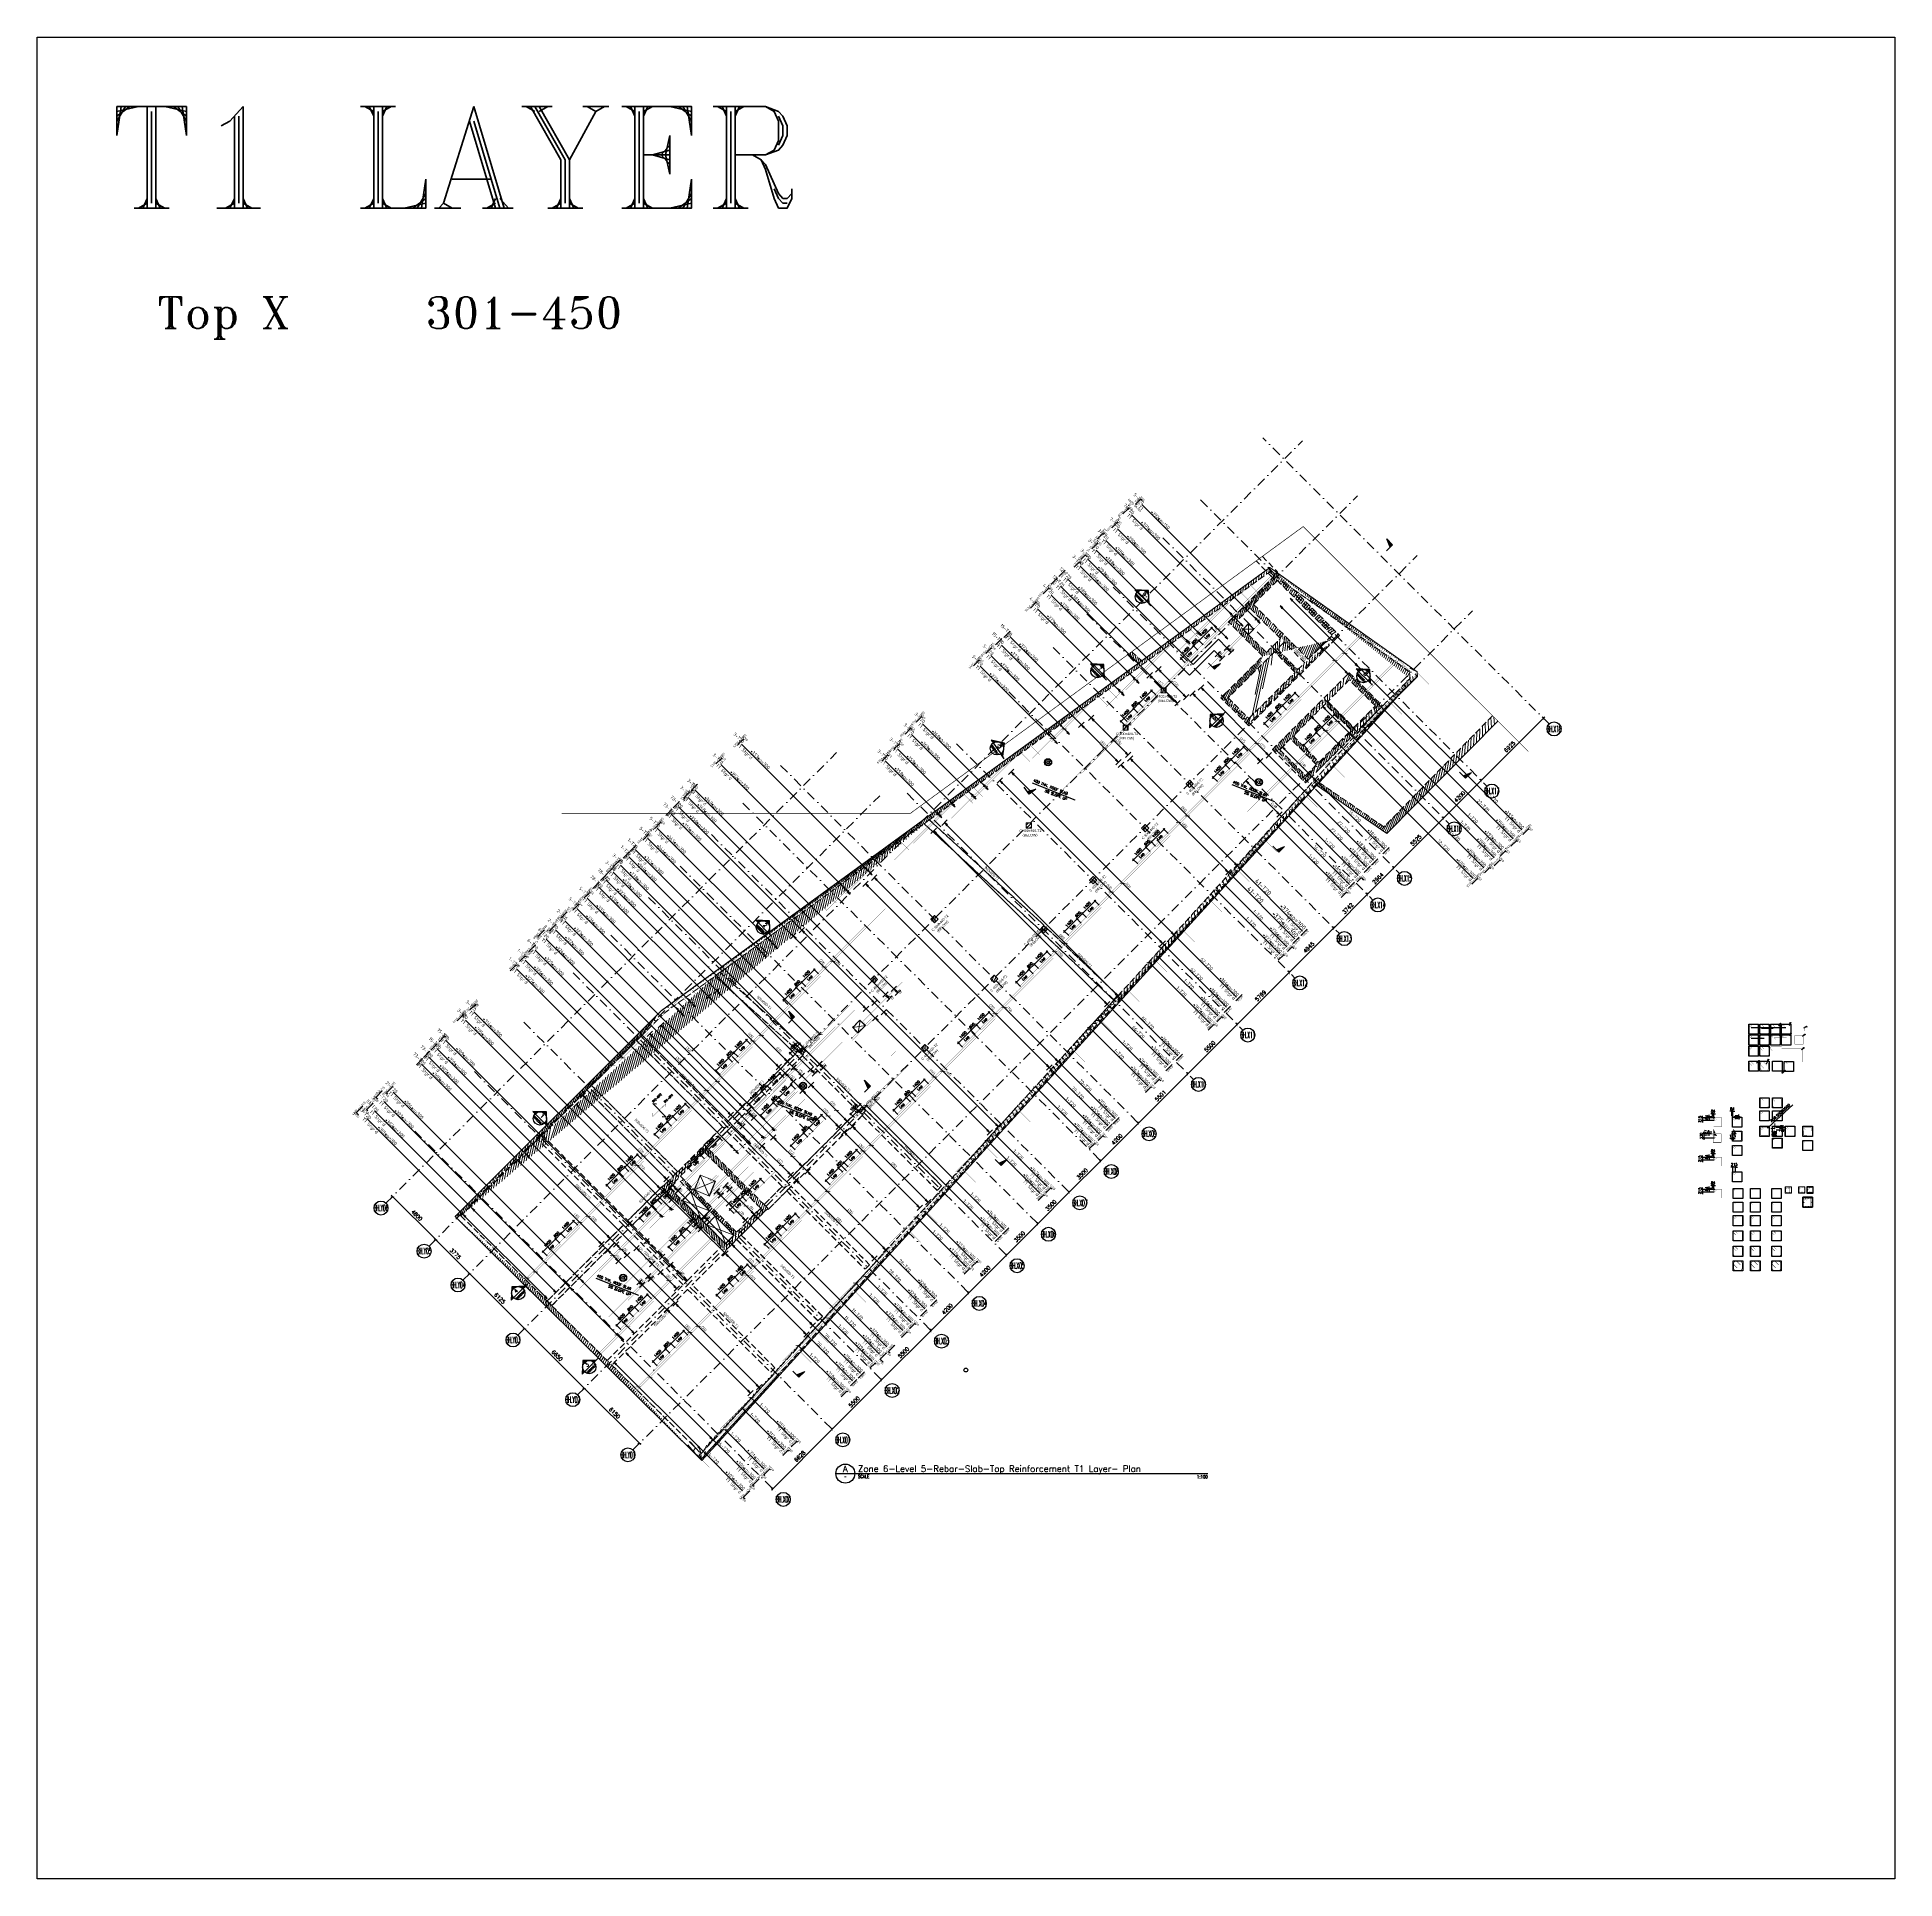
# Model space of a CAD drawing. Extents: x 660761725 to 1323371458, y 2734871439 to 5470067957.
# Drawn here: x 661547835 to 661694112, y 2734979887 to 2735124965 of the extents above; entities that cross this region are included whole.
import ezdxf
from ezdxf.enums import TextEntityAlignment as Align

# ---------------------------------------------------------------- set-up
doc = ezdxf.new("R2010")
doc.units = 0
for name, pattern in [('AXES', [1.95, 1.2, -0.25, 0.25, -0.25]), ('CENTER2', [28.575, 19.05, -3.175, 3.175, -3.175]), ('Hidden', [714.375, 476.25, -238.125]), ('sbp_axis_short', [10, 5, -2.5, 0, -2.5])]:
    doc.linetypes.add(name, pattern=pattern)
doc.layers.add('A-DETL', color=5, linetype='Continuous', lineweight=9, true_color=0x0000ff)
for name, color, linetype, lineweight in [('A-FLOR-PATT', 7, 'Continuous', 15), ('A-GENM', 7, 'Continuous', 9), ('A-ROOF', 7, 'Continuous', 15), ('A-WALL', 7, 'Continuous', 15), ('A-WALL-IDEN', 7, 'Continuous', 9), ('I-WALL', 7, 'Continuous', 15), ('S-ARROW', 8, 'Continuous', 13), ('S-BEAM', 7, 'Continuous', 15), ('S-BEAM-IDEN', 2, 'Continuous', 9), ('S-COLS-IDEN', 7, 'Continuous', 9), ('S-GRID', 7, 'Continuous', 9), ('S-GRID-IDEN', 7, 'Continuous', 13), ('S-MATCH LNE', 5, 'CENTER2', 40)]:
    doc.layers.add(name, color=color, linetype=linetype, lineweight=lineweight)
for name, color, linetype in [('B1', 7, 'Continuous'), ('B2', 7, 'Continuous'), ('CONCRETE-SECTION', 7, 'Continuous'), ('S-AXIS', 20, 'AXES'), ('S-DIMO', 100, 'Continuous'), ('S-EDGE-SLAB', 51, 'Continuous'), ('S-HATCH', 9, 'Continuous'), ('S-IDEN', 221, 'Continuous'), ('S-LEVEL', 3, 'Continuous'), ('S-RBAR-T10', 11, 'Continuous'), ('S-RBAR-T12', 151, 'Continuous'), ('S-RBAR-T16', 201, 'Continuous'), ('S-RBAR-T20', 10, 'Continuous'), ('S-RBAR-T25', 51, 'Continuous'), ('S-RBAR-T32', 83, 'Continuous'), ('S-RDIMO', 8, 'Continuous'), ('S-RSYMB', 7, 'Continuous'), ('S-SCEL-INDT', 222, 'Continuous'), ('S-SIMPLETEXT', 7, 'Continuous'), ('S-TXT', 3, 'Continuous'), ('S-TXT-B', 7, 'Continuous'), ('SKR', 7, 'Continuous'), ('T1', 7, 'Continuous'), ('T2', 7, 'Continuous')]:
    doc.layers.add(name, color=color, linetype=linetype)
doc.styles.add('08437-0000-2-020-000R-0511-00$0$ROMANS', font='ROMANS.shx', dxfattribs={"width": 0.75})
doc.styles.add('Arial Narrow_1', font='ARIALN.TTF', dxfattribs={"height": 200})
doc.styles.add('ARMACAD', font='isocp.shx')
doc.styles.add('ROMANS', font='romans.shx')
doc.styles.add('ROMANT', font='romant')
doc.dimstyles.new('S-DIMI-100', dxfattribs={"dimscale": 100, "dimtxt": 2, "dimasz": 1.5, "dimexe": 1, "dimexo": 1, "dimgap": 1, "dimtad": 1, "dimdec": 0, "dimzin": 12, "dimdsep": 46, "dimtxsty": 'ROMANS', "dimblk": 'ARCHTICK', "dimcen": 0.09, "dimdle": 1, "dimclrd": 8, "dimclre": 8, "dimclrt": 4, "dimadec": 0, "dimazin": 3, "dimtfac": 1, "dimtdec": 0, "dimtix": 1, "dimtmove": 1, "dimatfit": 3, "dimtolj": 1, "dimtzin": 0, "dimarcsym": 0})
doc.dimstyles.new('S-DIMI-20', dxfattribs={"dimscale": 20, "dimtxt": 2, "dimasz": 1.5, "dimexe": 1, "dimexo": 1, "dimgap": 1, "dimtad": 1, "dimdec": 0, "dimzin": 12, "dimdsep": 46, "dimtxsty": 'ROMANS', "dimblk": 'ARCHTICK', "dimcen": 0.09, "dimdle": 1, "dimclrd": 8, "dimclre": 8, "dimclrt": 4, "dimadec": 0, "dimazin": 3, "dimtfac": 1, "dimtdec": 0, "dimtix": 1, "dimtmove": 1, "dimatfit": 3, "dimtolj": 1, "dimtzin": 0, "dimarcsym": 0})
doc.dimstyles.new('S-DIMO-100', dxfattribs={"dimscale": 100, "dimtxt": 3, "dimasz": 2, "dimexe": 1.5, "dimexo": 1.5, "dimgap": 1.5, "dimtad": 1, "dimdec": 0, "dimzin": 12, "dimdsep": 46, "dimtxsty": 'ROMANS', "dimblk": 'ARCHTICK', "dimcen": 0.09, "dimdle": 1.5, "dimclrd": 8, "dimclre": 8, "dimclrt": 4, "dimadec": 0, "dimazin": 3, "dimtfac": 1, "dimtdec": 0, "dimtix": 1, "dimtmove": 1, "dimatfit": 3, "dimfxl": 1, "dimtolj": 1, "dimtzin": 0, "dimarcsym": 0})

# ---------------------------------------------------------------- blocks, each defined once
blk = doc.blocks.new('_ARCHTICK')
at = {"color": 0, "linetype": 'ByBlock', "const_width": 0.15}
blk.add_lwpolyline([(-0.5, -0.5), (0.5, 0.5)], dxfattribs=at)
blk = doc.blocks.new('*D105')
at = {"layer": 'S-DIMO', "color": 8, "lineweight": -2, "transparency": 16777216}
for p, q in [((662674754, 2734543603), (662670653, 2734539502)), ((662674642, 2734543503), (662674542, 2734543603)), ((662670753, 2734539614), (662670653, 2734539714))]:
    blk.add_line(p, q, dxfattribs=at)
at = {"layer": 'S-DIMO', "color": 8, "lineweight": -2, "transparency": 16777216, "xscale": 200, "yscale": 200, "zscale": 200}
for p, rotation in [((662674648, 2734543497), 45.00132815847456), ((662670759, 2734539608), 225.0013281584746)]:
    blk.add_blockref('_ARCHTICK', p, dxfattribs=dict(at, rotation=rotation))
at = {"layer": 'S-DIMO', "color": 4, "transparency": 16777216, "insert": (662672491, 2734541765), "char_height": 300, "width": 199.54, "attachment_point": 5, "rotation": 45.00133, "style": 'ROMANS'}
blk.add_mtext('\\A1;5500', dxfattribs=at)
blk = doc.blocks.new('*D106')
at = {"layer": 'S-DIMO', "color": 8, "lineweight": -2, "transparency": 16777216}
for p, q in [((662670865, 2734539714), (662666763, 2734535612)), ((662670753, 2734539614), (662670653, 2734539714)), ((662666863, 2734535724), (662666763, 2734535824))]:
    blk.add_line(p, q, dxfattribs=at)
at = {"layer": 'S-DIMO', "color": 8, "lineweight": -2, "transparency": 16777216, "xscale": 200, "yscale": 200, "zscale": 200}
for p, rotation in [((662670759, 2734539608), 45.00132815847456), ((662666869, 2734535718), 225.0013281584746)]:
    blk.add_blockref('_ARCHTICK', p, dxfattribs=dict(at, rotation=rotation))
at = {"layer": 'S-DIMO', "color": 4, "transparency": 16777216, "insert": (662668602, 2734537875), "char_height": 300, "width": 199.54, "attachment_point": 5, "rotation": 45.00133, "style": 'ROMANS'}
blk.add_mtext('\\A1;5501', dxfattribs=at)
blk = doc.blocks.new('*D107')
at = {"layer": 'S-DIMO', "color": 8, "lineweight": -2, "transparency": 16777216}
for p, q in [((662666976, 2734535824), (662663794, 2734532642)), ((662666863, 2734535724), (662666763, 2734535824)), ((662663893, 2734532755), (662663794, 2734532854))]:
    blk.add_line(p, q, dxfattribs=at)
at = {"layer": 'S-DIMO', "color": 8, "lineweight": -2, "transparency": 16777216, "xscale": 200, "yscale": 200, "zscale": 200}
for p, rotation in [((662666869, 2734535718), 45.00132815847456), ((662663900, 2734532748), 225.0013281584746)]:
    blk.add_blockref('_ARCHTICK', p, dxfattribs=dict(at, rotation=rotation))
at = {"layer": 'S-DIMO', "color": 4, "transparency": 16777216, "insert": (662665172, 2734534445), "char_height": 300, "width": 199.54, "attachment_point": 5, "rotation": 45.00133, "style": 'ROMANS'}
blk.add_mtext('\\A1;4200', dxfattribs=at)
blk = doc.blocks.new('*D108')
at = {"layer": 'S-DIMO', "color": 8, "lineweight": -2, "transparency": 16777216}
for p, q in [((662664006, 2734532854), (662661319, 2734530167)), ((662663893, 2734532755), (662663794, 2734532854)), ((662661419, 2734530280), (662661319, 2734530379))]:
    blk.add_line(p, q, dxfattribs=at)
at = {"layer": 'S-DIMO', "color": 8, "lineweight": -2, "transparency": 16777216, "xscale": 200, "yscale": 200, "zscale": 200}
for p, rotation in [((662663900, 2734532748), 45.00132815847456), ((662661425, 2734530273), 225.0013281584746)]:
    blk.add_blockref('_ARCHTICK', p, dxfattribs=dict(at, rotation=rotation))
at = {"layer": 'S-DIMO', "color": 4, "transparency": 16777216, "insert": (662662450, 2734531723), "char_height": 300, "width": 199.54, "attachment_point": 5, "rotation": 45.00133, "style": 'ROMANS'}
blk.add_mtext('\\A1;3500', dxfattribs=at)
blk = doc.blocks.new('*D109')
at = {"layer": 'S-DIMO', "color": 8, "lineweight": -2, "transparency": 16777216}
for p, q in [((662661531, 2734530379), (662658844, 2734527692)), ((662661419, 2734530280), (662661319, 2734530379)), ((662658944, 2734527805), (662658844, 2734527905))]:
    blk.add_line(p, q, dxfattribs=at)
at = {"layer": 'S-DIMO', "color": 8, "lineweight": -2, "transparency": 16777216, "xscale": 200, "yscale": 200, "zscale": 200}
for p, rotation in [((662661425, 2734530273), 45.00132815847456), ((662658950, 2734527799), 225.0013281584746)]:
    blk.add_blockref('_ARCHTICK', p, dxfattribs=dict(at, rotation=rotation))
at = {"layer": 'S-DIMO', "color": 4, "transparency": 16777216, "insert": (662659975, 2734529248), "char_height": 300, "width": 199.54, "attachment_point": 5, "rotation": 45.00133, "style": 'ROMANS'}
blk.add_mtext('\\A1;3500', dxfattribs=at)
blk = doc.blocks.new('*D110')
at = {"layer": 'S-DIMO', "color": 8, "lineweight": -2, "transparency": 16777216}
for p, q in [((662659056, 2734527905), (662656369, 2734525218)), ((662658944, 2734527805), (662658844, 2734527905)), ((662656469, 2734525330), (662656369, 2734525430))]:
    blk.add_line(p, q, dxfattribs=at)
at = {"layer": 'S-DIMO', "color": 8, "lineweight": -2, "transparency": 16777216, "xscale": 200, "yscale": 200, "zscale": 200}
for p, rotation in [((662658950, 2734527799), 45.00132815847456), ((662656475, 2734525324), 225.0013281584746)]:
    blk.add_blockref('_ARCHTICK', p, dxfattribs=dict(at, rotation=rotation))
at = {"layer": 'S-DIMO', "color": 4, "transparency": 16777216, "insert": (662657500, 2734526773), "char_height": 300, "width": 199.54, "attachment_point": 5, "rotation": 45.00133, "style": 'ROMANS'}
blk.add_mtext('\\A1;3500', dxfattribs=at)
blk = doc.blocks.new('*D111')
at = {"layer": 'S-DIMO', "color": 8, "lineweight": -2, "transparency": 16777216}
for p, q in [((662656581, 2734525430), (662653399, 2734522248)), ((662656469, 2734525330), (662656369, 2734525430)), ((662653499, 2734522360), (662653399, 2734522460))]:
    blk.add_line(p, q, dxfattribs=at)
at = {"layer": 'S-DIMO', "color": 8, "lineweight": -2, "transparency": 16777216, "xscale": 200, "yscale": 200, "zscale": 200}
for p, rotation in [((662656475, 2734525324), 45.00132815847456), ((662653505, 2734522354), 225.0013281584746)]:
    blk.add_blockref('_ARCHTICK', p, dxfattribs=dict(at, rotation=rotation))
at = {"layer": 'S-DIMO', "color": 4, "transparency": 16777216, "insert": (662654778, 2734524051), "char_height": 300, "width": 199.54, "attachment_point": 5, "rotation": 45.00133, "style": 'ROMANS'}
blk.add_mtext('\\A1;4200', dxfattribs=at)
blk = doc.blocks.new('*D112')
at = {"layer": 'S-DIMO', "color": 8, "lineweight": -2, "transparency": 16777216}
for p, q in [((662653611, 2734522460), (662650430, 2734519278)), ((662653499, 2734522360), (662653399, 2734522460)), ((662650529, 2734519390), (662650430, 2734519490))]:
    blk.add_line(p, q, dxfattribs=at)
at = {"layer": 'S-DIMO', "color": 8, "lineweight": -2, "transparency": 16777216, "xscale": 200, "yscale": 200, "zscale": 200}
for p, rotation in [((662653505, 2734522354), 45.00132815847456), ((662650536, 2734519384), 225.0013281584746)]:
    blk.add_blockref('_ARCHTICK', p, dxfattribs=dict(at, rotation=rotation))
at = {"layer": 'S-DIMO', "color": 4, "transparency": 16777216, "insert": (662651808, 2734521081), "char_height": 300, "width": 199.54, "attachment_point": 5, "rotation": 45.00133, "style": 'ROMANS'}
blk.add_mtext('\\A1;4200', dxfattribs=at)
blk = doc.blocks.new('*D113')
at = {"layer": 'S-DIMO', "color": 8, "lineweight": -2, "transparency": 16777216}
for p, q in [((662650642, 2734519490), (662646541, 2734515388)), ((662650529, 2734519390), (662650430, 2734519490)), ((662646640, 2734515501), (662646541, 2734515601))]:
    blk.add_line(p, q, dxfattribs=at)
at = {"layer": 'S-DIMO', "color": 8, "lineweight": -2, "transparency": 16777216, "xscale": 200, "yscale": 200, "zscale": 200}
for p, rotation in [((662650536, 2734519384), 45.00132815847456), ((662646647, 2734515495), 225.0013281584746)]:
    blk.add_blockref('_ARCHTICK', p, dxfattribs=dict(at, rotation=rotation))
at = {"layer": 'S-DIMO', "color": 4, "transparency": 16777216, "insert": (662648379, 2734517651), "char_height": 300, "width": 199.54, "attachment_point": 5, "rotation": 45.00133, "style": 'ROMANS'}
blk.add_mtext('\\A1;5500', dxfattribs=at)
blk = doc.blocks.new('*D114')
at = {"layer": 'S-DIMO', "color": 8, "lineweight": -2, "transparency": 16777216}
for p, q in [((662646753, 2734515601), (662642652, 2734511499)), ((662646640, 2734515501), (662646541, 2734515601)), ((662642751, 2734511612), (662642652, 2734511711))]:
    blk.add_line(p, q, dxfattribs=at)
at = {"layer": 'S-DIMO', "color": 8, "lineweight": -2, "transparency": 16777216, "xscale": 200, "yscale": 200, "zscale": 200}
for p, rotation in [((662646647, 2734515495), 45.00132815847456), ((662642758, 2734511605), 225.0013281584746)]:
    blk.add_blockref('_ARCHTICK', p, dxfattribs=dict(at, rotation=rotation))
at = {"layer": 'S-DIMO', "color": 4, "transparency": 16777216, "insert": (662644490, 2734513762), "char_height": 300, "width": 199.54, "attachment_point": 5, "rotation": 45.00133, "style": 'ROMANS'}
blk.add_mtext('\\A1;5500', dxfattribs=at)
blk = doc.blocks.new('*D115')
at = {"layer": 'S-DIMO', "color": 8, "lineweight": -2, "transparency": 16777216}
for p, q in [((662642864, 2734511711), (662637965, 2734506812)), ((662642751, 2734511612), (662642652, 2734511711)), ((662638064, 2734506925), (662637965, 2734507025))]:
    blk.add_line(p, q, dxfattribs=at)
at = {"layer": 'S-DIMO', "color": 8, "lineweight": -2, "transparency": 16777216, "xscale": 200, "yscale": 200, "zscale": 200}
for p, rotation in [((662642758, 2734511605), 45.00132815847456), ((662638071, 2734506918), 225.0013281584746)]:
    blk.add_blockref('_ARCHTICK', p, dxfattribs=dict(at, rotation=rotation))
at = {"layer": 'S-DIMO', "color": 4, "transparency": 16777216, "insert": (662640202, 2734509474), "char_height": 300, "width": 199.54, "attachment_point": 5, "rotation": 45.00133, "style": 'ROMANS'}
blk.add_mtext('\\A1;6628', dxfattribs=at)
blk = doc.blocks.new('*D116')
at = {"layer": 'S-DIMO', "color": 8, "lineweight": -2, "transparency": 16777216}
for p, q in [((662608032, 2734530052), (662611638, 2734526446)), ((662608132, 2734529940), (662608032, 2734529840)), ((662611526, 2734526546), (662611426, 2734526446))]:
    blk.add_line(p, q, dxfattribs=at)
at = {"layer": 'S-DIMO', "color": 8, "lineweight": -2, "transparency": 16777216, "xscale": 200, "yscale": 200, "zscale": 200}
for p, rotation in [((662608138, 2734529946), 135.0000096597404), ((662611532, 2734526552), 315.0000096597404)]:
    blk.add_blockref('_ARCHTICK', p, dxfattribs=dict(at, rotation=rotation))
at = {"layer": 'S-DIMO', "color": 4, "transparency": 16777216, "insert": (662610047, 2734528461), "char_height": 300, "width": 199.54, "attachment_point": 5, "rotation": 315.00001, "style": 'ROMANS'}
blk.add_mtext('\\A1;4800', dxfattribs=at)
blk = doc.blocks.new('*D117')
at = {"layer": 'S-DIMO', "color": 8, "lineweight": -2, "transparency": 16777216}
for p, q in [((662611426, 2734526658), (662614308, 2734523777)), ((662611526, 2734526546), (662611426, 2734526446)), ((662614195, 2734523877), (662614095, 2734523777))]:
    blk.add_line(p, q, dxfattribs=at)
at = {"layer": 'S-DIMO', "color": 8, "lineweight": -2, "transparency": 16777216, "xscale": 200, "yscale": 200, "zscale": 200}
for p, rotation in [((662611532, 2734526552), 135.0000096597404), ((662614201, 2734523883), 315.0000096597404)]:
    blk.add_blockref('_ARCHTICK', p, dxfattribs=dict(at, rotation=rotation))
at = {"layer": 'S-DIMO', "color": 4, "transparency": 16777216, "insert": (662613079, 2734525429), "char_height": 300, "width": 199.54, "attachment_point": 5, "rotation": 315.00001, "style": 'ROMANS'}
blk.add_mtext('\\A1;3775', dxfattribs=at)
blk = doc.blocks.new('*D118')
at = {"layer": 'S-DIMO', "color": 8, "lineweight": -2, "transparency": 16777216}
for p, q in [((662614095, 2734523989), (662618639, 2734519445)), ((662614195, 2734523877), (662614095, 2734523777)), ((662618526, 2734519545), (662618426, 2734519445))]:
    blk.add_line(p, q, dxfattribs=at)
at = {"layer": 'S-DIMO', "color": 8, "lineweight": -2, "transparency": 16777216, "xscale": 200, "yscale": 200, "zscale": 200}
for p, rotation in [((662614201, 2734523883), 135.0000096597404), ((662618533, 2734519552), 315.0000096597404)]:
    blk.add_blockref('_ARCHTICK', p, dxfattribs=dict(at, rotation=rotation))
at = {"layer": 'S-DIMO', "color": 4, "transparency": 16777216, "insert": (662616579, 2734521929), "char_height": 300, "width": 199.54, "attachment_point": 5, "rotation": 315.00001, "style": 'ROMANS'}
blk.add_mtext('\\A1;6125', dxfattribs=at)
blk = doc.blocks.new('*D119')
at = {"layer": 'S-DIMO', "color": 8, "lineweight": -2, "transparency": 16777216}
for p, q in [((662618426, 2734519658), (662623341, 2734514743)), ((662618526, 2734519545), (662618426, 2734519445)), ((662623229, 2734514843), (662623129, 2734514743))]:
    blk.add_line(p, q, dxfattribs=at)
at = {"layer": 'S-DIMO', "color": 8, "lineweight": -2, "transparency": 16777216, "xscale": 200, "yscale": 200, "zscale": 200}
for p, rotation in [((662618533, 2734519552), 135.0000096597404), ((662623235, 2734514849), 315.0000096597404)]:
    blk.add_blockref('_ARCHTICK', p, dxfattribs=dict(at, rotation=rotation))
at = {"layer": 'S-DIMO', "color": 4, "transparency": 16777216, "insert": (662621096, 2734517413), "char_height": 300, "width": 199.54, "attachment_point": 5, "rotation": 315.00001, "style": 'ROMANS'}
blk.add_mtext('\\A1;6650', dxfattribs=at)
blk = doc.blocks.new('*D120')
at = {"layer": 'S-DIMO', "color": 8, "lineweight": -2, "transparency": 16777216}
for p, q in [((662623129, 2734514955), (662627690, 2734510395)), ((662623229, 2734514843), (662623129, 2734514743)), ((662627577, 2734510495), (662627477, 2734510395))]:
    blk.add_line(p, q, dxfattribs=at)
at = {"layer": 'S-DIMO', "color": 8, "lineweight": -2, "transparency": 16777216, "xscale": 200, "yscale": 200, "zscale": 200}
for p, rotation in [((662623235, 2734514849), 135.0000096597404), ((662627583, 2734510501), 315.0000096597404)]:
    blk.add_blockref('_ARCHTICK', p, dxfattribs=dict(at, rotation=rotation))
at = {"layer": 'S-DIMO', "color": 4, "transparency": 16777216, "insert": (662625621, 2734512887), "char_height": 300, "width": 199.54, "attachment_point": 5, "rotation": 315.00001, "style": 'ROMANS'}
blk.add_mtext('\\A1;6150', dxfattribs=at)
blk = doc.blocks.new('*D121')
at = {"layer": 'S-DIMO', "color": 8, "lineweight": -2, "transparency": 16777216}
for p, q in [((662698866, 2734567715), (662693757, 2734562607)), ((662698754, 2734567615), (662698654, 2734567715)), ((662693857, 2734562719), (662693757, 2734562819))]:
    blk.add_line(p, q, dxfattribs=at)
at = {"layer": 'S-DIMO', "color": 8, "lineweight": -2, "transparency": 16777216, "xscale": 200, "yscale": 200, "zscale": 200}
for p, rotation in [((662698760, 2734567609), 44.99999034024764), ((662693863, 2734562713), 224.9999903402476)]:
    blk.add_blockref('_ARCHTICK', p, dxfattribs=dict(at, rotation=rotation))
at = {"layer": 'S-DIMO', "color": 4, "transparency": 16777216, "insert": (662696100, 2734565373), "char_height": 300, "width": 199.54, "attachment_point": 5, "rotation": 44.99999, "style": 'ROMANS'}
blk.add_mtext('\\A1;6925', dxfattribs=at)
blk = doc.blocks.new('*D122')
at = {"layer": 'S-DIMO', "color": 8, "lineweight": -2, "transparency": 16777216}
for p, q in [((662693969, 2734562819), (662690788, 2734559637)), ((662693857, 2734562719), (662693757, 2734562819)), ((662690888, 2734559749), (662690788, 2734559849))]:
    blk.add_line(p, q, dxfattribs=at)
at = {"layer": 'S-DIMO', "color": 8, "lineweight": -2, "transparency": 16777216, "xscale": 200, "yscale": 200, "zscale": 200}
for p, rotation in [((662693863, 2734562713), 44.99999034024764), ((662690894, 2734559743), 224.9999903402476)]:
    blk.add_blockref('_ARCHTICK', p, dxfattribs=dict(at, rotation=rotation))
at = {"layer": 'S-DIMO', "color": 4, "transparency": 16777216, "insert": (662692166, 2734561440), "char_height": 300, "width": 199.54, "attachment_point": 5, "rotation": 44.99999, "style": 'ROMANS'}
blk.add_mtext('\\A1;4200', dxfattribs=at)
blk = doc.blocks.new('*D123')
at = {"layer": 'S-DIMO', "color": 8, "lineweight": -2, "transparency": 16777216}
for p, q in [((662691000, 2734559849), (662686881, 2734555730)), ((662690888, 2734559749), (662690788, 2734559849)), ((662686981, 2734555842), (662686881, 2734555942))]:
    blk.add_line(p, q, dxfattribs=at)
at = {"layer": 'S-DIMO', "color": 8, "lineweight": -2, "transparency": 16777216, "xscale": 200, "yscale": 200, "zscale": 200}
for p, rotation in [((662690894, 2734559743), 44.99999034024764), ((662686987, 2734555836), 224.9999903402476)]:
    blk.add_blockref('_ARCHTICK', p, dxfattribs=dict(at, rotation=rotation))
at = {"layer": 'S-DIMO', "color": 4, "transparency": 16777216, "insert": (662688728, 2734558002), "char_height": 300, "width": 199.54, "attachment_point": 5, "rotation": 44.99999, "style": 'ROMANS'}
blk.add_mtext('\\A1;5525', dxfattribs=at)
blk = doc.blocks.new('*D124')
at = {"layer": 'S-DIMO', "color": 8, "lineweight": -2, "transparency": 16777216}
for p, q in [((662687093, 2734555942), (662684785, 2734553634)), ((662686981, 2734555842), (662686881, 2734555942)), ((662684885, 2734553746), (662684785, 2734553846))]:
    blk.add_line(p, q, dxfattribs=at)
at = {"layer": 'S-DIMO', "color": 8, "lineweight": -2, "transparency": 16777216, "xscale": 200, "yscale": 200, "zscale": 200}
for p, rotation in [((662686987, 2734555836), 44.99999034024764), ((662684891, 2734553740), 224.9999903402476)]:
    blk.add_blockref('_ARCHTICK', p, dxfattribs=dict(at, rotation=rotation))
at = {"layer": 'S-DIMO', "color": 4, "transparency": 16777216, "insert": (662685727, 2734555000), "char_height": 300, "width": 199.54, "attachment_point": 5, "rotation": 44.99999, "style": 'ROMANS'}
blk.add_mtext('\\A1;2964', dxfattribs=at)
blk = doc.blocks.new('*D125')
at = {"layer": 'S-DIMO', "color": 8, "lineweight": -2, "transparency": 16777216}
for p, q in [((662684997, 2734553846), (662682139, 2734550988)), ((662684885, 2734553746), (662684785, 2734553846)), ((662682239, 2734551101), (662682139, 2734551201))]:
    blk.add_line(p, q, dxfattribs=at)
at = {"layer": 'S-DIMO', "color": 8, "lineweight": -2, "transparency": 16777216, "xscale": 200, "yscale": 200, "zscale": 200}
for p, rotation in [((662684891, 2734553740), 44.99999034024764), ((662682245, 2734551095), 224.9999903402476)]:
    blk.add_blockref('_ARCHTICK', p, dxfattribs=dict(at, rotation=rotation))
at = {"layer": 'S-DIMO', "color": 4, "transparency": 16777216, "insert": (662683356, 2734552629), "char_height": 300, "width": 199.54, "attachment_point": 5, "rotation": 44.99999, "style": 'ROMANS'}
blk.add_mtext('\\A1;3742', dxfattribs=at)
blk = doc.blocks.new('*D126')
at = {"layer": 'S-DIMO', "color": 8, "lineweight": -2, "transparency": 16777216}
for p, q in [((662682351, 2734551201), (662678643, 2734547492)), ((662682239, 2734551101), (662682139, 2734551201)), ((662678743, 2734547604), (662678643, 2734547704))]:
    blk.add_line(p, q, dxfattribs=at)
at = {"layer": 'S-DIMO', "color": 8, "lineweight": -2, "transparency": 16777216, "xscale": 200, "yscale": 200, "zscale": 200}
for p, rotation in [((662682245, 2734551095), 44.99999034024764), ((662678749, 2734547598), 224.9999903402476)]:
    blk.add_blockref('_ARCHTICK', p, dxfattribs=dict(at, rotation=rotation))
at = {"layer": 'S-DIMO', "color": 4, "transparency": 16777216, "insert": (662680285, 2734549558), "char_height": 300, "width": 199.54, "attachment_point": 5, "rotation": 44.99999, "style": 'ROMANS'}
blk.add_mtext('\\A1;4945', dxfattribs=at)
blk = doc.blocks.new('*D127')
at = {"layer": 'S-DIMO', "color": 8, "lineweight": -2, "transparency": 16777216}
for p, q in [((662678855, 2734547704), (662674542, 2734543391)), ((662678743, 2734547604), (662678643, 2734547704)), ((662674643, 2734543503), (662674542, 2734543603))]:
    blk.add_line(p, q, dxfattribs=at)
at = {"layer": 'S-DIMO', "color": 8, "lineweight": -2, "transparency": 16777216, "xscale": 200, "yscale": 200, "zscale": 200}
for p, rotation in [((662678749, 2734547598), 44.99999034024764), ((662674648, 2734543497), 224.9999903402476)]:
    blk.add_blockref('_ARCHTICK', p, dxfattribs=dict(at, rotation=rotation))
at = {"layer": 'S-DIMO', "color": 4, "transparency": 16777216, "insert": (662676486, 2734545760), "char_height": 300, "width": 199.54, "attachment_point": 5, "rotation": 44.99999, "style": 'ROMANS'}
blk.add_mtext('\\A1;5799', dxfattribs=at)
blk = doc.blocks.new('*U1142')
at = {"layer": 'S-AXIS', "color": 3, "linetype": 'Continuous'}
blk.add_circle((0, 5.5), 5.5, dxfattribs=at)
at = {"layer": 'S-AXIS', "color": 3, "linetype": 'Continuous', "ltscale": 0.5, "style": 'ROMANT', "width": 0.4, "flags": 8}
blk.add_attdef('A', text='', height=5, dxfattribs=at).set_placement((0, 5.5), align=Align.MIDDLE_CENTER)
blk = doc.blocks.new('*U1143')
at = {"layer": 'S-SCEL-INDT'}
h = blk.add_hatch(color=256, dxfattribs=at)
edge = h.paths.add_edge_path()
edge.add_line((7, 0), (10.5, 0))
edge.add_line((10.5, 0), (0, 9.6))
edge.add_line((0, 9.6), (-10.5, 0))
edge.add_line((-10.5, 0), (-7, 0))
edge.add_arc((0, 0), 7, 0.0002, 180.0002, ccw=False)
at = {"layer": 'S-SCEL-INDT', "color": 2, "linetype": 'Continuous'}
blk.add_line((-7, 0), (7, 0), dxfattribs=at)
at = {"layer": 'S-SCEL-INDT'}
blk.add_line((13.4, 0), (7, 0), dxfattribs=at)
blk.add_lwpolyline([(7, 0), (10.5, 0), (0, 9.6), (-10.5, 0), (-7, 0, -1)], format="xyb", close=True, dxfattribs=at)
blk.add_circle((0, 0), 7, dxfattribs=at)
blk.add_circle((0, 0), 7, dxfattribs=at)
at = {"layer": 'S-SCEL-INDT', "linetype": 'Continuous', "style": 'ROMANT', "flags": 8}
for rotation in [359.9998, 0.0002]:
    blk.add_attdef('01', text='', height=4, rotation=rotation, dxfattribs=at).set_placement((0, 3.5), align=Align.MIDDLE_CENTER)
at = {"layer": 'S-SCEL-INDT', "color": 3, "linetype": 'Continuous', "style": 'ROMANS', "flags": 8}
for rotation in [359.9998, 0.0002]:
    blk.add_attdef('-', text='', height=2, rotation=rotation, dxfattribs=at).set_placement((0, -3), align=Align.MIDDLE_CENTER)
blk = doc.blocks.new('*U1141')
at = {"layer": 'S-SCEL-INDT'}
blk.add_line((0, -9), (0, 0), dxfattribs=at)
blk.add_lwpolyline([(0, -9), (0, -5.5), (8.7, -9), (0, -9)], dxfattribs=at)
blk.add_solid([(8.7, -9), (0, -9), (4.4, -7.3), (0, -5.5)], dxfattribs=at)
blk = doc.blocks.new('I am… Limitless.')
at = {"layer": 'S-SCEL-INDT'}
for p, xscale, yscale, zscale, rotation in [((662399199, 2734580798), 75.00000000000097, 75.00000000000097, 75.00000000000097, 135.000370696447), ((662385171, 2734571947), 75.00000000000088, 75.00000000000088, 75.00000000000088, 45.05050549450826), ((662404945, 2734563364), 75.00000000000088, 75.00000000000088, 75.00000000000088, 45.05050549450826), ((662370657, 2734562197), 75.00000000000088, 75.00000000000088, 75.00000000000088, 34.99983223508811), ((662390229, 2734557535), 75.00000000000088, 75.00000000000088, 75.00000000000088, 44.99983235789631), ((662352104, 2734543609), 75.00000000000097, 75.00000000000097, 75.00000000000097, 135.000370696447), ((662358077, 2734538168), 75.00000000000097, 75.00000000000097, 75.00000000000097, 135.000370696447), ((662368372, 2734532865), 75.00000000000088, 75.00000000000088, 75.00000000000088, 44.999843533023), ((662352441, 2734516182), 75.00000000000088, 75.00000000000088, 75.00000000000088, 45.00010152951856)]:
    blk.add_blockref('*U1141', p, dxfattribs=dict(at, xscale=xscale, yscale=yscale, zscale=zscale, rotation=rotation))
at = {"layer": 'S-TXT', "color": 134}
ref = blk.add_blockref('*U1143', (662379936, 2734577183), dxfattribs=dict(at, xscale=75.00000000000004, yscale=75.00000000000004, zscale=75.00000000000004, rotation=314.9998012006552))
ref.add_attrib('-', '0502564', dxfattribs={"layer": 'S-SCEL-INDT', "color": 3, "linetype": 'Continuous', "height": 150, "rotation": 314.99997, "style": 'ROMANS'}).set_placement((662379778, 2734577025), align=Align.MIDDLE_CENTER)
ref.add_attrib('01', '9', dxfattribs={"layer": 'S-SCEL-INDT', "linetype": 'Continuous', "height": 300, "rotation": 314.99997, "style": 'ROMANT'}).set_placement((662380121, 2734577368), align=Align.MIDDLE_CENTER)
ref = blk.add_blockref('*U1143', (662376430, 2734571333), dxfattribs=dict(at, xscale=75.00000000000004, yscale=75.00000000000004, zscale=75.00000000000004, rotation=314.9491280640432))
ref.add_attrib('-', '0502564', dxfattribs={"layer": 'S-SCEL-INDT', "color": 3, "linetype": 'Continuous', "height": 150, "rotation": 314.9493, "style": 'ROMANS'}).set_placement((662376273, 2734571176), align=Align.MIDDLE_CENTER)
ref.add_attrib('01', '7', dxfattribs={"layer": 'S-SCEL-INDT', "linetype": 'Continuous', "height": 300, "rotation": 314.9493, "style": 'ROMANT'}).set_placement((662376616, 2734571519), align=Align.MIDDLE_CENTER)
ref = blk.add_blockref('*U1143', (662397370, 2734570939), dxfattribs=dict(at, xscale=75.00000000000004, yscale=75.00000000000004, zscale=75.00000000000004, rotation=314.9998012006552))
ref.add_attrib('-', '0502564', dxfattribs={"layer": 'S-SCEL-INDT', "color": 3, "linetype": 'Continuous', "height": 150, "rotation": 314.99997, "style": 'ROMANS'}).set_placement((662397212, 2734570782), align=Align.MIDDLE_CENTER)
ref.add_attrib('01', '8', dxfattribs={"layer": 'S-SCEL-INDT', "linetype": 'Continuous', "height": 300, "rotation": 314.99997, "style": 'ROMANT'}).set_placement((662397556, 2734571125), align=Align.MIDDLE_CENTER)
ref = blk.add_blockref('*U1143', (662385813, 2734567412), dxfattribs=dict(at, xscale=75.00000000000001, yscale=75.00000000000001, zscale=75.00000000000001, rotation=44.94966640259396))
ref.add_attrib('-', '0502564', dxfattribs={"layer": 'S-SCEL-INDT', "color": 3, "linetype": 'Continuous', "height": 150, "rotation": 44.94984, "style": 'ROMANS'}).set_placement((662385971, 2734567254), align=Align.MIDDLE_CENTER)
ref.add_attrib('01', '6', dxfattribs={"layer": 'S-SCEL-INDT', "linetype": 'Continuous', "height": 300, "rotation": 44.94984, "style": 'ROMANT'}).set_placement((662385628, 2734567597), align=Align.MIDDLE_CENTER)
ref = blk.add_blockref('*U1143', (662368521, 2734565247), dxfattribs=dict(at, xscale=75.00000000000003, yscale=75.00000000000003, zscale=75.00000000000003, rotation=304.9491279412351))
ref.add_attrib('-', '0502564', dxfattribs={"layer": 'S-SCEL-INDT', "color": 3, "linetype": 'Continuous', "height": 150, "rotation": 304.9493, "style": 'ROMANS'}).set_placement((662368338, 2734565119), align=Align.MIDDLE_CENTER)
ref.add_attrib('01', '5', dxfattribs={"layer": 'S-SCEL-INDT', "linetype": 'Continuous', "height": 300, "rotation": 304.9493, "style": 'ROMANT'}).set_placement((662368736, 2734565397), align=Align.MIDDLE_CENTER)
ref = blk.add_blockref('*U1143', (662350092, 2734551144), dxfattribs=dict(at, xscale=75.00000000000001, yscale=75.00000000000001, zscale=75.00000000000001, rotation=314.94913923917))
ref.add_attrib('-', '0502563', dxfattribs={"layer": 'S-SCEL-INDT', "color": 3, "linetype": 'Continuous', "height": 150, "rotation": 314.94931, "style": 'ROMANS'}).set_placement((662349934, 2734550986), align=Align.MIDDLE_CENTER)
ref.add_attrib('01', '2', dxfattribs={"layer": 'S-SCEL-INDT', "linetype": 'Continuous', "height": 300, "rotation": 314.94931, "style": 'ROMANT'}).set_placement((662350278, 2734551329), align=Align.MIDDLE_CENTER)
ref = blk.add_blockref('*U1143', (662332531, 2734536091), dxfattribs=dict(at, xscale=75.00000000000001, yscale=75.00000000000001, zscale=75.00000000000001, rotation=314.9493972356656))
ref.add_attrib('-', '0502563', dxfattribs={"layer": 'S-SCEL-INDT', "color": 3, "linetype": 'Continuous', "height": 150, "rotation": 314.94957, "style": 'ROMANS'}).set_placement((662332373, 2734535933), align=Align.MIDDLE_CENTER)
ref.add_attrib('01', '1', dxfattribs={"layer": 'S-SCEL-INDT', "linetype": 'Continuous', "height": 300, "rotation": 314.94957, "style": 'ROMANT'}).set_placement((662332716, 2734536276), align=Align.MIDDLE_CENTER)
ref = blk.add_blockref('*U1143', (662330826, 2734522330), dxfattribs=dict(at, xscale=75.00000000000001, yscale=75.00000000000001, zscale=75.00000000000001, rotation=44.94966640259396))
ref.add_attrib('-', '0502564', dxfattribs={"layer": 'S-SCEL-INDT', "color": 3, "linetype": 'Continuous', "height": 150, "rotation": 44.94984, "style": 'ROMANS'}).set_placement((662330984, 2734522172), align=Align.MIDDLE_CENTER)
ref.add_attrib('01', '4', dxfattribs={"layer": 'S-SCEL-INDT', "linetype": 'Continuous', "height": 300, "rotation": 44.94984, "style": 'ROMANT'}).set_placement((662330641, 2734522516), align=Align.MIDDLE_CENTER)
ref = blk.add_blockref('*U1143', (662336414, 2734516503), dxfattribs=dict(at, xscale=75.00000000000001, yscale=75.00000000000001, zscale=75.00000000000001, rotation=44.94966640259396))
ref.add_attrib('-', '0502563', dxfattribs={"layer": 'S-SCEL-INDT', "color": 3, "linetype": 'Continuous', "height": 150, "rotation": 44.94984, "style": 'ROMANS'}).set_placement((662336571, 2734516345), align=Align.MIDDLE_CENTER)
ref.add_attrib('01', '3', dxfattribs={"layer": 'S-SCEL-INDT', "linetype": 'Continuous', "height": 300, "rotation": 44.94984, "style": 'ROMANT'}).set_placement((662336228, 2734516689), align=Align.MIDDLE_CENTER)
blk = doc.blocks.new('*U89')
at = {"layer": 'S-IDEN', "color": 8}
for radius in [3.8, 3.4]:
    blk.add_circle((0, 0), radius, dxfattribs=at)
at = {"layer": 'S-IDEN', "color": 4, "style": '08437-0000-2-020-000R-0511-00$0$ROMANS', "width": 0.75, "flags": 8}
blk.add_attdef('100', text='', height=3, dxfattribs=at).set_placement((0, 0), align=Align.MIDDLE_CENTER)
blk = doc.blocks.new('*D211')
at = {"layer": 'S-EDGE-SLAB', "color": 8, "lineweight": -2, "transparency": 16777216}
for p in [(661685006, 2735046292), (661685154, 2735046474)]:
    blk.add_line(p, (661685026, 2735046317), dxfattribs=at)
at = {"layer": 'S-EDGE-SLAB', "color": 8, "lineweight": -2, "transparency": 16777216, "xscale": 30, "yscale": 30, "zscale": 30, "rotation": 230.8695619309449}
blk.add_blockref('_ARCHTICK', (661685026, 2735046317), dxfattribs=at)
at = {"layer": 'S-EDGE-SLAB', "color": 4, "transparency": 16777216, "insert": (661685078, 2735046444), "char_height": 40, "attachment_point": 5, "rotation": 50.86956, "style": 'ROMANS'}
blk.add_mtext('\\A1;R32', dxfattribs=at)
blk = doc.blocks.new('*D212')
at = {"layer": 'S-EDGE-SLAB', "color": 8, "lineweight": -2, "transparency": 16777216}
for p in [(661686840, 2735046267), (661687067, 2735046394)]:
    blk.add_line(p, (661686890, 2735046295), dxfattribs=at)
at = {"layer": 'S-EDGE-SLAB', "color": 8, "lineweight": -2, "transparency": 16777216, "xscale": 30, "yscale": 30, "zscale": 30, "rotation": 209.1526770785325}
blk.add_blockref('_ARCHTICK', (661686890, 2735046295), dxfattribs=at)
at = {"layer": 'S-EDGE-SLAB', "color": 4, "transparency": 16777216, "insert": (661686985, 2735046394), "char_height": 40, "attachment_point": 5, "rotation": 29.15268, "style": 'ROMANS'}
blk.add_mtext('\\A1;R57', dxfattribs=at)
blk = doc.blocks.new('*D213')
at = {"layer": 'S-EDGE-SLAB', "color": 8, "lineweight": -2, "transparency": 16777216}
for p in [(661684946, 2735047078), (661685169, 2735047263)]:
    blk.add_line(p, (661685013, 2735047133), dxfattribs=at)
at = {"layer": 'S-EDGE-SLAB', "color": 8, "lineweight": -2, "transparency": 16777216, "xscale": 30, "yscale": 30, "zscale": 30, "rotation": 219.8807738799748}
blk.add_blockref('_ARCHTICK', (661685013, 2735047133), dxfattribs=at)
at = {"layer": 'S-EDGE-SLAB', "color": 4, "transparency": 16777216, "insert": (661685088, 2735047248), "char_height": 40, "attachment_point": 5, "rotation": 39.88077, "style": 'ROMANS'}
blk.add_mtext('\\A1;R87', dxfattribs=at)
blk = doc.blocks.new('*D214')
at = {"layer": 'S-EDGE-SLAB', "color": 8, "lineweight": -2, "transparency": 16777216}
for p in [(661685829, 2735047107), (661685921, 2735047353)]:
    blk.add_line(p, (661685850, 2735047163), dxfattribs=at)
at = {"layer": 'S-EDGE-SLAB', "color": 8, "lineweight": -2, "transparency": 16777216, "xscale": 30, "yscale": 30, "zscale": 30, "rotation": 249.5313224106476}
blk.add_blockref('_ARCHTICK', (661685850, 2735047163), dxfattribs=at)
at = {"layer": 'S-EDGE-SLAB', "color": 4, "transparency": 16777216, "insert": (661685858, 2735047300), "char_height": 40, "attachment_point": 5, "rotation": 69.53132, "style": 'ROMANS'}
blk.add_mtext('\\A1;R60', dxfattribs=at)
blk = doc.blocks.new('*D215')
at = {"layer": 'S-EDGE-SLAB', "color": 8, "lineweight": -2, "transparency": 16777216}
for p in [(661686938, 2735046936), (661687217, 2735047011)]:
    blk.add_line(p, (661687019, 2735046958), dxfattribs=at)
at = {"layer": 'S-EDGE-SLAB', "color": 8, "lineweight": -2, "transparency": 16777216, "xscale": 30, "yscale": 30, "zscale": 30, "rotation": 195.0568560458265}
blk.add_blockref('_ARCHTICK', (661687019, 2735046958), dxfattribs=at)
at = {"layer": 'S-EDGE-SLAB', "color": 4, "transparency": 16777216, "insert": (661687137, 2735047031), "char_height": 40, "attachment_point": 5, "rotation": 15.05686, "style": 'ROMANS'}
blk.add_mtext('\\A1;R84', dxfattribs=at)
blk = doc.blocks.new('*D216')
at = {"layer": 'S-EDGE-SLAB', "color": 8, "lineweight": -2, "transparency": 16777216}
for p in [(661686755, 2735045211), (661687008, 2735045352)]:
    blk.add_line(p, (661686831, 2735045253), dxfattribs=at)
at = {"layer": 'S-EDGE-SLAB', "color": 8, "lineweight": -2, "transparency": 16777216, "xscale": 30, "yscale": 30, "zscale": 30, "rotation": 209.1838152398818}
blk.add_blockref('_ARCHTICK', (661686831, 2735045253), dxfattribs=at)
at = {"layer": 'S-EDGE-SLAB', "color": 4, "transparency": 16777216, "insert": (661686926, 2735045352), "char_height": 40, "attachment_point": 5, "rotation": 29.18382, "style": 'ROMANS'}
blk.add_mtext('\\A1;R87', dxfattribs=at)
blk = doc.blocks.new('*D217')
at = {"layer": 'S-EDGE-SLAB', "color": 8, "lineweight": -2, "transparency": 16777216}
for p in [(661684250, 2735046470), (661684403, 2735046292)]:
    blk.add_line(p, (661684382, 2735046316), dxfattribs=at)
at = {"layer": 'S-EDGE-SLAB', "color": 8, "lineweight": -2, "transparency": 16777216, "xscale": 30, "yscale": 30, "zscale": 30, "rotation": 310.7355009001918}
blk.add_blockref('_ARCHTICK', (661684382, 2735046316), dxfattribs=at)
at = {"layer": 'S-EDGE-SLAB', "color": 4, "transparency": 16777216, "insert": (661684266, 2735046390), "char_height": 40, "attachment_point": 5, "rotation": 130.7355, "style": 'ROMANS'}
blk.add_mtext('\\A1;R32', dxfattribs=at)
blk = doc.blocks.new('*D218')
at = {"layer": 'S-EDGE-SLAB', "color": 8, "lineweight": -2, "transparency": 16777216}
for p in [(661685866, 2735046299), (661685949, 2735046512)]:
    blk.add_line(p, (661685875, 2735046323), dxfattribs=at)
at = {"layer": 'S-EDGE-SLAB', "color": 8, "lineweight": -2, "transparency": 16777216, "xscale": 30, "yscale": 30, "zscale": 30, "rotation": 248.7585066863251}
blk.add_blockref('_ARCHTICK', (661685875, 2735046323), dxfattribs=at)
at = {"layer": 'S-EDGE-SLAB', "color": 4, "transparency": 16777216, "insert": (661685886, 2735046460), "char_height": 40, "attachment_point": 5, "rotation": 68.75851, "style": 'ROMANS'}
blk.add_mtext('\\A1;R26', dxfattribs=at)
blk = doc.blocks.new('*D219')
at = {"layer": 'S-EDGE-SLAB', "color": 8, "lineweight": -2, "transparency": 16777216}
for p in [(661683230, 2735044171), (661683478, 2735044325)]:
    blk.add_line(p, (661683306, 2735044218), dxfattribs=at)
at = {"layer": 'S-EDGE-SLAB', "color": 8, "lineweight": -2, "transparency": 16777216, "xscale": 30, "yscale": 30, "zscale": 30, "rotation": 211.9140934754863}
blk.add_blockref('_ARCHTICK', (661683306, 2735044218), dxfattribs=at)
at = {"layer": 'S-EDGE-SLAB', "color": 4, "transparency": 16777216, "insert": (661683396, 2735044322), "char_height": 40, "attachment_point": 5, "rotation": 31.91409, "style": 'ROMANS'}
blk.add_mtext('\\A1;R90', dxfattribs=at)
blk = doc.blocks.new('*D220')
at = {"layer": 'S-EDGE-SLAB', "color": 8, "lineweight": -2, "transparency": 16777216}
for p in [(661683999, 2735044087), (661684192, 2735044447)]:
    blk.add_line(p, (661684079, 2735044236), dxfattribs=at)
at = {"layer": 'S-EDGE-SLAB', "color": 8, "lineweight": -2, "transparency": 16777216, "xscale": 30, "yscale": 30, "zscale": 30, "rotation": 241.7214551921647}
blk.add_blockref('_ARCHTICK', (661684079, 2735044236), dxfattribs=at)
at = {"layer": 'S-EDGE-SLAB', "color": 4, "transparency": 16777216, "insert": (661684115, 2735044387), "char_height": 40, "attachment_point": 5, "rotation": 61.72146, "style": 'ROMANS'}
blk.add_mtext('\\A1;R169', dxfattribs=at)
blk = doc.blocks.new('*D242')
at = {"layer": 'S-EDGE-SLAB', "color": 8, "lineweight": -2, "transparency": 16777216}
for p in [(661685216, 2735043354), (661685490, 2735043585)]:
    blk.add_line(p, (661685444, 2735043546), dxfattribs=at)
blk.add_arc((661685490, 2735043585), 59.5, 200.85069, 225, dxfattribs=at)
at = {"layer": 'S-EDGE-SLAB', "color": 8, "lineweight": -2, "transparency": 16777216, "xscale": 30, "yscale": 30, "zscale": 30, "rotation": 40.1097724895118}
blk.add_blockref('_ARCHTICK', (661685444, 2735043546), dxfattribs=at)
at = {"layer": 'S-EDGE-SLAB', "color": 4, "transparency": 16777216, "insert": (661685282, 2735043462), "char_height": 40, "attachment_point": 5, "rotation": 40.10977, "style": 'ROMANS'}
blk.add_mtext('\\A1;R59.50', dxfattribs=at)
blk = doc.blocks.new('*D243')
at = {"layer": 'S-RBAR-T16', "color": 8, "lineweight": -2, "transparency": 16777216}
for p, q in [((661590142, 2735031775), (661589011, 2735030643)), ((661590399, 2735031377), (661590001, 2735031775)), ((661589409, 2735030387), (661589011, 2735030785))]:
    blk.add_line(p, q, dxfattribs=at)
at = {"layer": 'S-RBAR-T16', "color": 8, "lineweight": -2, "transparency": 16777216, "xscale": 150, "yscale": 150, "zscale": 150}
for p, rotation in [((661590072, 2735031704), 44.99998551075971), ((661589082, 2735030714), 224.9999855107597)]:
    blk.add_blockref('_ARCHTICK', p, dxfattribs=dict(at, rotation=rotation))
at = {"layer": 'S-RBAR-T16', "color": 4, "transparency": 16777216, "char_height": 200, "attachment_point": 5, "rotation": 44.99999, "style": 'ROMANS'}
for s, insert in [('\\A1;1400', (661589435, 2735031350)), ('\\A1;Lap', (661589742, 2735031044))]:
    blk.add_mtext(s, dxfattribs=dict(at, insert=insert))
blk = doc.blocks.new('*D244')
at = {"layer": 'S-RBAR-T16', "color": 8, "lineweight": -2, "transparency": 16777216}
for p, q in [((661588728, 2735030360), (661587597, 2735029229)), ((661588985, 2735029963), (661588587, 2735030360)), ((661587995, 2735028973), (661587597, 2735029370))]:
    blk.add_line(p, q, dxfattribs=at)
at = {"layer": 'S-RBAR-T16', "color": 8, "lineweight": -2, "transparency": 16777216, "xscale": 150, "yscale": 150, "zscale": 150}
for p, rotation in [((661588657, 2735030290), 44.99998551075971), ((661587667, 2735029300), 224.9999855107597)]:
    blk.add_blockref('_ARCHTICK', p, dxfattribs=dict(at, rotation=rotation))
at = {"layer": 'S-RBAR-T16', "color": 4, "transparency": 16777216, "char_height": 200, "attachment_point": 5, "rotation": 44.99999, "style": 'ROMANS'}
for s, insert in [('\\A1;1400', (661588021, 2735029936)), ('\\A1;Lap', (661588327, 2735029630))]:
    blk.add_mtext(s, dxfattribs=dict(at, insert=insert))
blk = doc.blocks.new('*D245')
at = {"layer": 'S-RBAR-T16', "color": 8, "lineweight": -2, "transparency": 16777216}
for p, q in [((661588657, 2735030290), (661588551, 2735030184)), ((661588985, 2735029963), (661588587, 2735030360)), ((661589082, 2735030714), (661588657, 2735030290)), ((661589409, 2735030387), (661589011, 2735030785)), ((661589082, 2735030714), (661589188, 2735030820))]:
    blk.add_line(p, q, dxfattribs=at)
at = {"layer": 'S-RBAR-T16', "color": 8, "lineweight": -2, "transparency": 16777216, "xscale": 150, "yscale": 150, "zscale": 150}
for p, rotation in [((661588657, 2735030290), 44.99998551075968), ((661589082, 2735030714), 224.9999855107597)]:
    blk.add_blockref('_ARCHTICK', p, dxfattribs=dict(at, rotation=rotation))
at = {"layer": 'S-RBAR-T16', "color": 4, "transparency": 16777216, "insert": (661588728, 2735030643), "char_height": 200, "attachment_point": 5, "rotation": 44.99999, "style": 'ROMANS'}
blk.add_mtext('\\A1;600', dxfattribs=at)
blk = doc.blocks.new('*D246')
at = {"layer": 'S-RBAR-T16', "color": 8, "lineweight": -2, "transparency": 16777216}
for p, q in [((661612713, 2735040958), (661611830, 2735040074)), ((661612182, 2735039863), (661611830, 2735040216)), ((661612925, 2735040605), (661612572, 2735040958))]:
    blk.add_line(p, q, dxfattribs=at)
at = {"layer": 'S-RBAR-T16', "color": 8, "lineweight": -2, "transparency": 16777216, "xscale": 150, "yscale": 150, "zscale": 150}
for p, rotation in [((661611900, 2735040145), 224.9999855107538), ((661612643, 2735040887), 44.9999855107538)]:
    blk.add_blockref('_ARCHTICK', p, dxfattribs=dict(at, rotation=rotation))
at = {"layer": 'S-RBAR-T16', "color": 4, "transparency": 16777216, "char_height": 200, "attachment_point": 5, "rotation": 44.99999, "style": 'ROMANS'}
for s, insert in [('\\A1;1050', (661612130, 2735040658)), ('\\A1;Ld', (661612413, 2735040375))]:
    blk.add_mtext(s, dxfattribs=dict(at, insert=insert))
blk = doc.blocks.new('*D247')
at = {"layer": 'S-RBAR-T16', "color": 8, "lineweight": -2, "transparency": 16777216}
for p, q in [((661595161, 2735037005), (661594030, 2735035873)), ((661595417, 2735036607), (661595020, 2735037005)), ((661594427, 2735035617), (661594030, 2735036015))]:
    blk.add_line(p, q, dxfattribs=at)
at = {"layer": 'S-RBAR-T16', "color": 8, "lineweight": -2, "transparency": 16777216, "xscale": 150, "yscale": 150, "zscale": 150}
for p, rotation in [((661595090, 2735036934), 44.99998551075053), ((661594100, 2735035944), 224.9999855107505)]:
    blk.add_blockref('_ARCHTICK', p, dxfattribs=dict(at, rotation=rotation))
at = {"layer": 'S-RBAR-T16', "color": 4, "transparency": 16777216, "char_height": 200, "attachment_point": 5, "rotation": 44.99999, "style": 'ROMANS'}
for s, insert in [('\\A1;1400', (661594454, 2735036580)), ('\\A1;Lap', (661594760, 2735036274))]:
    blk.add_mtext(s, dxfattribs=dict(at, insert=insert))
blk = doc.blocks.new('*D248')
at = {"layer": 'S-RBAR-T16', "color": 8, "lineweight": -2, "transparency": 16777216}
for p, q in [((661593747, 2735035591), (661592615, 2735034459)), ((661594003, 2735035193), (661593605, 2735035591)), ((661593013, 2735034203), (661592615, 2735034601))]:
    blk.add_line(p, q, dxfattribs=at)
at = {"layer": 'S-RBAR-T16', "color": 8, "lineweight": -2, "transparency": 16777216, "xscale": 150, "yscale": 150, "zscale": 150}
for p, rotation in [((661593676, 2735035520), 44.99998551075053), ((661592686, 2735034530), 224.9999855107505)]:
    blk.add_blockref('_ARCHTICK', p, dxfattribs=dict(at, rotation=rotation))
at = {"layer": 'S-RBAR-T16', "color": 4, "transparency": 16777216, "char_height": 200, "attachment_point": 5, "rotation": 44.99999, "style": 'ROMANS'}
for s, insert in [('\\A1;1400', (661593040, 2735035166)), ('\\A1;Lap', (661593346, 2735034860))]:
    blk.add_mtext(s, dxfattribs=dict(at, insert=insert))
blk = doc.blocks.new('*D249')
at = {"layer": 'S-RBAR-T16', "color": 8, "lineweight": -2, "transparency": 16777216}
for p, q in [((661593676, 2735035520), (661593570, 2735035414)), ((661594003, 2735035193), (661593605, 2735035591)), ((661594100, 2735035944), (661593676, 2735035520)), ((661594427, 2735035617), (661594030, 2735036015)), ((661594100, 2735035944), (661594206, 2735036050))]:
    blk.add_line(p, q, dxfattribs=at)
at = {"layer": 'S-RBAR-T16', "color": 8, "lineweight": -2, "transparency": 16777216, "xscale": 150, "yscale": 150, "zscale": 150}
for p, rotation in [((661593676, 2735035520), 44.99998551075047), ((661594100, 2735035944), 224.9999855107505)]:
    blk.add_blockref('_ARCHTICK', p, dxfattribs=dict(at, rotation=rotation))
at = {"layer": 'S-RBAR-T16', "color": 4, "transparency": 16777216, "insert": (661593747, 2735035873), "char_height": 200, "attachment_point": 5, "rotation": 44.99999, "style": 'ROMANS'}
blk.add_mtext('\\A1;600', dxfattribs=at)
blk = doc.blocks.new('*D250')
at = {"layer": 'S-RBAR-T16', "color": 8, "lineweight": -2, "transparency": 16777216}
for p, q in [((661598948, 2735041003), (661597816, 2735039872)), ((661598214, 2735039615), (661597816, 2735040013)), ((661599204, 2735040605), (661598806, 2735041003))]:
    blk.add_line(p, q, dxfattribs=at)
at = {"layer": 'S-RBAR-T16', "color": 8, "lineweight": -2, "transparency": 16777216, "xscale": 150, "yscale": 150, "zscale": 150}
for p, rotation in [((661597887, 2735039942), 224.9999855107505), ((661598877, 2735040932), 44.99998551075053)]:
    blk.add_blockref('_ARCHTICK', p, dxfattribs=dict(at, rotation=rotation))
at = {"layer": 'S-RBAR-T16', "color": 4, "transparency": 16777216, "char_height": 200, "attachment_point": 5, "rotation": 44.99999, "style": 'ROMANS'}
for s, insert in [('\\A1;1400', (661598241, 2735040579)), ('\\A1;Lap', (661598547, 2735040272))]:
    blk.add_mtext(s, dxfattribs=dict(at, insert=insert))
blk = doc.blocks.new('*D251')
at = {"layer": 'S-RBAR-T16', "color": 8, "lineweight": -2, "transparency": 16777216}
for p, q in [((661597534, 2735039589), (661596402, 2735038458)), ((661596800, 2735038201), (661596402, 2735038599)), ((661597790, 2735039191), (661597392, 2735039589))]:
    blk.add_line(p, q, dxfattribs=at)
at = {"layer": 'S-RBAR-T16', "color": 8, "lineweight": -2, "transparency": 16777216, "xscale": 150, "yscale": 150, "zscale": 150}
for p, rotation in [((661596473, 2735038528), 224.9999855107505), ((661597463, 2735039518), 44.99998551075053)]:
    blk.add_blockref('_ARCHTICK', p, dxfattribs=dict(at, rotation=rotation))
at = {"layer": 'S-RBAR-T16', "color": 4, "transparency": 16777216, "char_height": 200, "attachment_point": 5, "rotation": 44.99999, "style": 'ROMANS'}
for s, insert in [('\\A1;1400', (661596826, 2735039165)), ('\\A1;Lap', (661597133, 2735038858))]:
    blk.add_mtext(s, dxfattribs=dict(at, insert=insert))
blk = doc.blocks.new('*D252')
at = {"layer": 'S-RBAR-T16', "color": 8, "lineweight": -2, "transparency": 16777216}
for p, q in [((661597887, 2735039942), (661597463, 2735039518)), ((661598214, 2735039615), (661597816, 2735040013)), ((661597887, 2735039942), (661597993, 2735040049)), ((661597463, 2735039518), (661597357, 2735039412)), ((661597790, 2735039191), (661597392, 2735039589))]:
    blk.add_line(p, q, dxfattribs=at)
at = {"layer": 'S-RBAR-T16', "color": 8, "lineweight": -2, "transparency": 16777216, "xscale": 150, "yscale": 150, "zscale": 150}
for p, rotation in [((661597887, 2735039942), 224.9999855107505), ((661597463, 2735039518), 44.99998551075047)]:
    blk.add_blockref('_ARCHTICK', p, dxfattribs=dict(at, rotation=rotation))
at = {"layer": 'S-RBAR-T16', "color": 4, "transparency": 16777216, "insert": (661597534, 2735039872), "char_height": 200, "attachment_point": 5, "rotation": 44.99999, "style": 'ROMANS'}
blk.add_mtext('\\A1;600', dxfattribs=at)
blk = doc.blocks.new('*D253')
at = {"layer": 'S-RBAR-T16', "color": 8, "lineweight": -2, "transparency": 16777216}
for p, q in [((661617761, 2735042912), (661616630, 2735041781)), ((661618018, 2735042514), (661617620, 2735042912)), ((661617028, 2735041524), (661616630, 2735041922))]:
    blk.add_line(p, q, dxfattribs=at)
at = {"layer": 'S-RBAR-T16', "color": 8, "lineweight": -2, "transparency": 16777216, "xscale": 150, "yscale": 150, "zscale": 150}
for p, rotation in [((661617691, 2735042841), 44.99998551075971), ((661616701, 2735041852), 224.9999855107597)]:
    blk.add_blockref('_ARCHTICK', p, dxfattribs=dict(at, rotation=rotation))
at = {"layer": 'S-RBAR-T16', "color": 4, "transparency": 16777216, "char_height": 200, "attachment_point": 5, "rotation": 44.99999, "style": 'ROMANS'}
for s, insert in [('\\A1;1400', (661617054, 2735042488)), ('\\A1;Lap', (661617361, 2735042181))]:
    blk.add_mtext(s, dxfattribs=dict(at, insert=insert))
blk = doc.blocks.new('*D254')
at = {"layer": 'S-RBAR-T16', "color": 8, "lineweight": -2, "transparency": 16777216}
for p, q in [((661616347, 2735041498), (661615216, 2735040367)), ((661616604, 2735041100), (661616206, 2735041498)), ((661615614, 2735040110), (661615216, 2735040508))]:
    blk.add_line(p, q, dxfattribs=at)
at = {"layer": 'S-RBAR-T16', "color": 8, "lineweight": -2, "transparency": 16777216, "xscale": 150, "yscale": 150, "zscale": 150}
for p, rotation in [((661616276, 2735041427), 44.99998551075971), ((661615287, 2735040437), 224.9999855107597)]:
    blk.add_blockref('_ARCHTICK', p, dxfattribs=dict(at, rotation=rotation))
at = {"layer": 'S-RBAR-T16', "color": 4, "transparency": 16777216, "char_height": 200, "attachment_point": 5, "rotation": 44.99999, "style": 'ROMANS'}
for s, insert in [('\\A1;1400', (661615640, 2735041074)), ('\\A1;Lap', (661615947, 2735040767))]:
    blk.add_mtext(s, dxfattribs=dict(at, insert=insert))
blk = doc.blocks.new('*D255')
at = {"layer": 'S-RBAR-T16', "color": 8, "lineweight": -2, "transparency": 16777216}
for p, q in [((661616276, 2735041427), (661616170, 2735041321)), ((661616604, 2735041100), (661616206, 2735041498)), ((661616701, 2735041852), (661616276, 2735041427)), ((661617028, 2735041524), (661616630, 2735041922)), ((661616701, 2735041852), (661616807, 2735041958))]:
    blk.add_line(p, q, dxfattribs=at)
at = {"layer": 'S-RBAR-T16', "color": 8, "lineweight": -2, "transparency": 16777216, "xscale": 150, "yscale": 150, "zscale": 150}
for p, rotation in [((661616276, 2735041427), 44.99998551075968), ((661616701, 2735041852), 224.9999855107597)]:
    blk.add_blockref('_ARCHTICK', p, dxfattribs=dict(at, rotation=rotation))
at = {"layer": 'S-RBAR-T16', "color": 4, "transparency": 16777216, "insert": (661616347, 2735041781), "char_height": 200, "attachment_point": 5, "rotation": 44.99999, "style": 'ROMANS'}
blk.add_mtext('\\A1;600', dxfattribs=at)
blk = doc.blocks.new('*D256')
at = {"layer": 'S-RBAR-T16', "color": 8, "lineweight": -2, "transparency": 16777216}
for p, q in [((661595946, 2735025971), (661594814, 2735024840)), ((661596202, 2735025573), (661595804, 2735025971)), ((661595212, 2735024583), (661594814, 2735024981))]:
    blk.add_line(p, q, dxfattribs=at)
at = {"layer": 'S-RBAR-T16', "color": 8, "lineweight": -2, "transparency": 16777216, "xscale": 150, "yscale": 150, "zscale": 150}
for p, rotation in [((661595875, 2735025900), 44.99998551075971), ((661594885, 2735024910), 224.9999855107597)]:
    blk.add_blockref('_ARCHTICK', p, dxfattribs=dict(at, rotation=rotation))
at = {"layer": 'S-RBAR-T16', "color": 4, "transparency": 16777216, "char_height": 200, "attachment_point": 5, "rotation": 44.99999, "style": 'ROMANS'}
for s, insert in [('\\A1;1400', (661595239, 2735025547)), ('\\A1;Lap', (661595545, 2735025240))]:
    blk.add_mtext(s, dxfattribs=dict(at, insert=insert))
blk = doc.blocks.new('*D257')
at = {"layer": 'S-RBAR-T16', "color": 8, "lineweight": -2, "transparency": 16777216}
for p, q in [((661594532, 2735024557), (661593400, 2735023426)), ((661594788, 2735024159), (661594390, 2735024557)), ((661593798, 2735023169), (661593400, 2735023567))]:
    blk.add_line(p, q, dxfattribs=at)
at = {"layer": 'S-RBAR-T16', "color": 8, "lineweight": -2, "transparency": 16777216, "xscale": 150, "yscale": 150, "zscale": 150}
for p, rotation in [((661594461, 2735024486), 44.99998551075971), ((661593471, 2735023496), 224.9999855107597)]:
    blk.add_blockref('_ARCHTICK', p, dxfattribs=dict(at, rotation=rotation))
at = {"layer": 'S-RBAR-T16', "color": 4, "transparency": 16777216, "char_height": 200, "attachment_point": 5, "rotation": 44.99999, "style": 'ROMANS'}
for s, insert in [('\\A1;1400', (661593825, 2735024133)), ('\\A1;Lap', (661594131, 2735023826))]:
    blk.add_mtext(s, dxfattribs=dict(at, insert=insert))
blk = doc.blocks.new('*D258')
at = {"layer": 'S-RBAR-T16', "color": 8, "lineweight": -2, "transparency": 16777216}
for p, q in [((661594461, 2735024486), (661594355, 2735024380)), ((661594788, 2735024159), (661594390, 2735024557)), ((661594885, 2735024910), (661594461, 2735024486)), ((661595212, 2735024583), (661594814, 2735024981)), ((661594885, 2735024910), (661594991, 2735025017))]:
    blk.add_line(p, q, dxfattribs=at)
at = {"layer": 'S-RBAR-T16', "color": 8, "lineweight": -2, "transparency": 16777216, "xscale": 150, "yscale": 150, "zscale": 150}
for p, rotation in [((661594461, 2735024486), 44.99998551075968), ((661594885, 2735024910), 224.9999855107597)]:
    blk.add_blockref('_ARCHTICK', p, dxfattribs=dict(at, rotation=rotation))
at = {"layer": 'S-RBAR-T16', "color": 4, "transparency": 16777216, "insert": (661594532, 2735024840), "char_height": 200, "attachment_point": 5, "rotation": 44.99999, "style": 'ROMANS'}
blk.add_mtext('\\A1;600', dxfattribs=at)
blk = doc.blocks.new('*D259')
at = {"layer": 'S-RBAR-T16', "color": 8, "lineweight": -2, "transparency": 16777216}
for p, q in [((661598806, 2735023111), (661597675, 2735021979)), ((661599063, 2735022713), (661598665, 2735023111)), ((661598073, 2735021723), (661597675, 2735022121))]:
    blk.add_line(p, q, dxfattribs=at)
at = {"layer": 'S-RBAR-T16', "color": 8, "lineweight": -2, "transparency": 16777216, "xscale": 150, "yscale": 150, "zscale": 150}
for p, rotation in [((661598735, 2735023040), 44.99998551075971), ((661597746, 2735022050), 224.9999855107597)]:
    blk.add_blockref('_ARCHTICK', p, dxfattribs=dict(at, rotation=rotation))
at = {"layer": 'S-RBAR-T16', "color": 4, "transparency": 16777216, "char_height": 200, "attachment_point": 5, "rotation": 44.99999, "style": 'ROMANS'}
for s, insert in [('\\A1;1400', (661598099, 2735022686)), ('\\A1;Lap', (661598406, 2735022380))]:
    blk.add_mtext(s, dxfattribs=dict(at, insert=insert))
blk = doc.blocks.new('*D260')
at = {"layer": 'S-RBAR-T16', "color": 8, "lineweight": -2, "transparency": 16777216}
for p, q in [((661597392, 2735021697), (661596261, 2735020565)), ((661597648, 2735021299), (661597251, 2735021697)), ((661596658, 2735020309), (661596261, 2735020707))]:
    blk.add_line(p, q, dxfattribs=at)
at = {"layer": 'S-RBAR-T16', "color": 8, "lineweight": -2, "transparency": 16777216, "xscale": 150, "yscale": 150, "zscale": 150}
for p, rotation in [((661597321, 2735021626), 44.99998551075971), ((661596331, 2735020636), 224.9999855107597)]:
    blk.add_blockref('_ARCHTICK', p, dxfattribs=dict(at, rotation=rotation))
at = {"layer": 'S-RBAR-T16', "color": 4, "transparency": 16777216, "char_height": 200, "attachment_point": 5, "rotation": 44.99999, "style": 'ROMANS'}
for s, insert in [('\\A1;1400', (661596685, 2735021272)), ('\\A1;Lap', (661596991, 2735020966))]:
    blk.add_mtext(s, dxfattribs=dict(at, insert=insert))
blk = doc.blocks.new('*D261')
at = {"layer": 'S-RBAR-T16', "color": 8, "lineweight": -2, "transparency": 16777216}
for p, q in [((661597321, 2735021626), (661597215, 2735021520)), ((661597648, 2735021299), (661597251, 2735021697)), ((661597746, 2735022050), (661597321, 2735021626)), ((661598073, 2735021723), (661597675, 2735022121)), ((661597746, 2735022050), (661597852, 2735022156))]:
    blk.add_line(p, q, dxfattribs=at)
at = {"layer": 'S-RBAR-T16', "color": 8, "lineweight": -2, "transparency": 16777216, "xscale": 150, "yscale": 150, "zscale": 150}
for p, rotation in [((661597321, 2735021626), 44.99998551075968), ((661597746, 2735022050), 224.9999855107597)]:
    blk.add_blockref('_ARCHTICK', p, dxfattribs=dict(at, rotation=rotation))
at = {"layer": 'S-RBAR-T16', "color": 4, "transparency": 16777216, "insert": (661597392, 2735021979), "char_height": 200, "attachment_point": 5, "rotation": 44.99999, "style": 'ROMANS'}
blk.add_mtext('\\A1;600', dxfattribs=at)
blk = doc.blocks.new('*D262')
at = {"layer": 'S-RBAR-T16', "color": 8, "lineweight": -2, "transparency": 16777216}
for p, q in [((661603825, 2735028341), (661602693, 2735027210)), ((661604081, 2735027943), (661603683, 2735028341)), ((661603091, 2735026953), (661602693, 2735027351))]:
    blk.add_line(p, q, dxfattribs=at)
at = {"layer": 'S-RBAR-T16', "color": 8, "lineweight": -2, "transparency": 16777216, "xscale": 150, "yscale": 150, "zscale": 150}
for p, rotation in [((661603754, 2735028270), 44.99998551075053), ((661602764, 2735027280), 224.9999855107505)]:
    blk.add_blockref('_ARCHTICK', p, dxfattribs=dict(at, rotation=rotation))
at = {"layer": 'S-RBAR-T16', "color": 4, "transparency": 16777216, "char_height": 200, "attachment_point": 5, "rotation": 44.99999, "style": 'ROMANS'}
for s, insert in [('\\A1;1400', (661603118, 2735027917)), ('\\A1;Lap', (661603424, 2735027610))]:
    blk.add_mtext(s, dxfattribs=dict(at, insert=insert))
blk = doc.blocks.new('*D263')
at = {"layer": 'S-RBAR-T16', "color": 8, "lineweight": -2, "transparency": 16777216}
for p, q in [((661602411, 2735026927), (661601279, 2735025795)), ((661602667, 2735026529), (661602269, 2735026927)), ((661601677, 2735025539), (661601279, 2735025937))]:
    blk.add_line(p, q, dxfattribs=at)
at = {"layer": 'S-RBAR-T16', "color": 8, "lineweight": -2, "transparency": 16777216, "xscale": 150, "yscale": 150, "zscale": 150}
for p, rotation in [((661602340, 2735026856), 44.99998551075053), ((661601350, 2735025866), 224.9999855107505)]:
    blk.add_blockref('_ARCHTICK', p, dxfattribs=dict(at, rotation=rotation))
at = {"layer": 'S-RBAR-T16', "color": 4, "transparency": 16777216, "char_height": 200, "attachment_point": 5, "rotation": 44.99999, "style": 'ROMANS'}
for s, insert in [('\\A1;1400', (661601703, 2735026502)), ('\\A1;Lap', (661602010, 2735026196))]:
    blk.add_mtext(s, dxfattribs=dict(at, insert=insert))
blk = doc.blocks.new('*D264')
at = {"layer": 'S-RBAR-T16', "color": 8, "lineweight": -2, "transparency": 16777216}
for p, q in [((661602340, 2735026856), (661602234, 2735026750)), ((661602667, 2735026529), (661602269, 2735026927)), ((661602764, 2735027280), (661602340, 2735026856)), ((661603091, 2735026953), (661602693, 2735027351)), ((661602764, 2735027280), (661602870, 2735027386))]:
    blk.add_line(p, q, dxfattribs=at)
at = {"layer": 'S-RBAR-T16', "color": 8, "lineweight": -2, "transparency": 16777216, "xscale": 150, "yscale": 150, "zscale": 150}
for p, rotation in [((661602340, 2735026856), 44.99998551075047), ((661602764, 2735027280), 224.9999855107505)]:
    blk.add_blockref('_ARCHTICK', p, dxfattribs=dict(at, rotation=rotation))
at = {"layer": 'S-RBAR-T16', "color": 4, "transparency": 16777216, "insert": (661602411, 2735027210), "char_height": 200, "attachment_point": 5, "rotation": 44.99999, "style": 'ROMANS'}
blk.add_mtext('\\A1;600', dxfattribs=at)
blk = doc.blocks.new('*D265')
at = {"layer": 'S-RBAR-T16', "color": 8, "lineweight": -2, "transparency": 16777216}
for p, q in [((661607612, 2735032339), (661606480, 2735031208)), ((661606878, 2735030952), (661606480, 2735031349)), ((661607868, 2735031941), (661607470, 2735032339))]:
    blk.add_line(p, q, dxfattribs=at)
at = {"layer": 'S-RBAR-T16', "color": 8, "lineweight": -2, "transparency": 16777216, "xscale": 150, "yscale": 150, "zscale": 150}
for p, rotation in [((661606551, 2735031279), 224.9999855107505), ((661607541, 2735032269), 44.99998551075053)]:
    blk.add_blockref('_ARCHTICK', p, dxfattribs=dict(at, rotation=rotation))
at = {"layer": 'S-RBAR-T16', "color": 4, "transparency": 16777216, "char_height": 200, "attachment_point": 5, "rotation": 44.99999, "style": 'ROMANS'}
for s, insert in [('\\A1;1400', (661606905, 2735031915)), ('\\A1;Lap', (661607211, 2735031609))]:
    blk.add_mtext(s, dxfattribs=dict(at, insert=insert))
blk = doc.blocks.new('*D266')
at = {"layer": 'S-RBAR-T16', "color": 8, "lineweight": -2, "transparency": 16777216}
for p, q in [((661606197, 2735030925), (661605066, 2735029794)), ((661605464, 2735029537), (661605066, 2735029935)), ((661606454, 2735030527), (661606056, 2735030925))]:
    blk.add_line(p, q, dxfattribs=at)
at = {"layer": 'S-RBAR-T16', "color": 8, "lineweight": -2, "transparency": 16777216, "xscale": 150, "yscale": 150, "zscale": 150}
for p, rotation in [((661605137, 2735029864), 224.9999855107505), ((661606127, 2735030854), 44.99998551075053)]:
    blk.add_blockref('_ARCHTICK', p, dxfattribs=dict(at, rotation=rotation))
at = {"layer": 'S-RBAR-T16', "color": 4, "transparency": 16777216, "char_height": 200, "attachment_point": 5, "rotation": 44.99999, "style": 'ROMANS'}
for s, insert in [('\\A1;1400', (661605490, 2735030501)), ('\\A1;Lap', (661605797, 2735030194))]:
    blk.add_mtext(s, dxfattribs=dict(at, insert=insert))
blk = doc.blocks.new('*D267')
at = {"layer": 'S-RBAR-T16', "color": 8, "lineweight": -2, "transparency": 16777216}
for p, q in [((661606551, 2735031279), (661606127, 2735030854)), ((661606878, 2735030952), (661606480, 2735031349)), ((661606551, 2735031279), (661606657, 2735031385)), ((661606127, 2735030854), (661606021, 2735030748)), ((661606454, 2735030527), (661606056, 2735030925))]:
    blk.add_line(p, q, dxfattribs=at)
at = {"layer": 'S-RBAR-T16', "color": 8, "lineweight": -2, "transparency": 16777216, "xscale": 150, "yscale": 150, "zscale": 150}
for p, rotation in [((661606551, 2735031279), 224.9999855107505), ((661606127, 2735030854), 44.99998551075047)]:
    blk.add_blockref('_ARCHTICK', p, dxfattribs=dict(at, rotation=rotation))
at = {"layer": 'S-RBAR-T16', "color": 4, "transparency": 16777216, "insert": (661606197, 2735031208), "char_height": 200, "attachment_point": 5, "rotation": 44.99999, "style": 'ROMANS'}
blk.add_mtext('\\A1;600', dxfattribs=at)
blk = doc.blocks.new('*D268')
at = {"layer": 'S-RBAR-T16', "color": 8, "lineweight": -2, "transparency": 16777216}
for p, q in [((661607930, 2735045741), (661607046, 2735044858)), ((661608142, 2735045389), (661607789, 2735045741)), ((661607399, 2735044646), (661607046, 2735044999))]:
    blk.add_line(p, q, dxfattribs=at)
at = {"layer": 'S-RBAR-T16', "color": 8, "lineweight": -2, "transparency": 16777216, "xscale": 150, "yscale": 150, "zscale": 150}
for p, rotation in [((661607860, 2735045671), 44.9999855107538), ((661607117, 2735044928), 224.9999855107538)]:
    blk.add_blockref('_ARCHTICK', p, dxfattribs=dict(at, rotation=rotation))
at = {"layer": 'S-RBAR-T16', "color": 4, "transparency": 16777216, "char_height": 200, "attachment_point": 5, "rotation": 44.99999, "style": 'ROMANS'}
for s, insert in [('\\A1;1050', (661607347, 2735045441)), ('\\A1;Ld', (661607630, 2735045158))]:
    blk.add_mtext(s, dxfattribs=dict(at, insert=insert))
blk = doc.blocks.new('*D269')
at = {"layer": 'S-RBAR-T16', "color": 8, "lineweight": -2, "transparency": 16777216}
for p, q in [((661604859, 2735035092), (661603727, 2735033961)), ((661604125, 2735033705), (661603727, 2735034102)), ((661605115, 2735034695), (661604717, 2735035092))]:
    blk.add_line(p, q, dxfattribs=at)
at = {"layer": 'S-RBAR-T16', "color": 8, "lineweight": -2, "transparency": 16777216, "xscale": 150, "yscale": 150, "zscale": 150}
for p, rotation in [((661603798, 2735034032), 224.9999855107505), ((661604788, 2735035022), 44.99998551075053)]:
    blk.add_blockref('_ARCHTICK', p, dxfattribs=dict(at, rotation=rotation))
at = {"layer": 'S-RBAR-T16', "color": 4, "transparency": 16777216, "char_height": 200, "attachment_point": 5, "rotation": 44.99999, "style": 'ROMANS'}
for s, insert in [('\\A1;1400', (661604152, 2735034668)), ('\\A1;Lap', (661604458, 2735034362))]:
    blk.add_mtext(s, dxfattribs=dict(at, insert=insert))
blk = doc.blocks.new('*D270')
at = {"layer": 'S-RBAR-T16', "color": 8, "lineweight": -2, "transparency": 16777216}
for p, q in [((661603444, 2735033678), (661602313, 2735032547)), ((661602711, 2735032290), (661602313, 2735032688)), ((661603701, 2735033280), (661603303, 2735033678))]:
    blk.add_line(p, q, dxfattribs=at)
at = {"layer": 'S-RBAR-T16', "color": 8, "lineweight": -2, "transparency": 16777216, "xscale": 150, "yscale": 150, "zscale": 150}
for p, rotation in [((661602384, 2735032617), 224.9999855107505), ((661603374, 2735033607), 44.99998551075053)]:
    blk.add_blockref('_ARCHTICK', p, dxfattribs=dict(at, rotation=rotation))
at = {"layer": 'S-RBAR-T16', "color": 4, "transparency": 16777216, "char_height": 200, "attachment_point": 5, "rotation": 44.99999, "style": 'ROMANS'}
for s, insert in [('\\A1;1400', (661602737, 2735033254)), ('\\A1;Lap', (661603044, 2735032947))]:
    blk.add_mtext(s, dxfattribs=dict(at, insert=insert))
blk = doc.blocks.new('*D271')
at = {"layer": 'S-RBAR-T16', "color": 8, "lineweight": -2, "transparency": 16777216}
for p, q in [((661603798, 2735034032), (661603374, 2735033607)), ((661604125, 2735033705), (661603727, 2735034102)), ((661603798, 2735034032), (661603904, 2735034138)), ((661603374, 2735033607), (661603268, 2735033501)), ((661603701, 2735033280), (661603303, 2735033678))]:
    blk.add_line(p, q, dxfattribs=at)
at = {"layer": 'S-RBAR-T16', "color": 8, "lineweight": -2, "transparency": 16777216, "xscale": 150, "yscale": 150, "zscale": 150}
for p, rotation in [((661603798, 2735034032), 224.9999855107505), ((661603374, 2735033607), 44.99998551075047)]:
    blk.add_blockref('_ARCHTICK', p, dxfattribs=dict(at, rotation=rotation))
at = {"layer": 'S-RBAR-T16', "color": 4, "transparency": 16777216, "insert": (661603444, 2735033961), "char_height": 200, "attachment_point": 5, "rotation": 44.99999, "style": 'ROMANS'}
blk.add_mtext('\\A1;600', dxfattribs=at)
blk = doc.blocks.new('*D272')
at = {"layer": 'S-RBAR-T16', "color": 8, "lineweight": -2, "transparency": 16777216}
for p, q in [((661600030, 2735032135), (661598899, 2735031004)), ((661599297, 2735030747), (661598899, 2735031145)), ((661600287, 2735031737), (661599889, 2735032135))]:
    blk.add_line(p, q, dxfattribs=at)
at = {"layer": 'S-RBAR-T16', "color": 8, "lineweight": -2, "transparency": 16777216, "xscale": 150, "yscale": 150, "zscale": 150}
for p, rotation in [((661598970, 2735031075), 224.9999855107505), ((661599960, 2735032065), 44.99998551075053)]:
    blk.add_blockref('_ARCHTICK', p, dxfattribs=dict(at, rotation=rotation))
at = {"layer": 'S-RBAR-T16', "color": 4, "transparency": 16777216, "char_height": 200, "attachment_point": 5, "rotation": 44.99999, "style": 'ROMANS'}
for s, insert in [('\\A1;1400', (661599323, 2735031711)), ('\\A1;Lap', (661599630, 2735031405))]:
    blk.add_mtext(s, dxfattribs=dict(at, insert=insert))
blk = doc.blocks.new('*D273')
at = {"layer": 'S-RBAR-T16', "color": 8, "lineweight": -2, "transparency": 16777216}
for p, q in [((661598616, 2735030721), (661597485, 2735029590)), ((661597883, 2735029333), (661597485, 2735029731)), ((661598873, 2735030323), (661598475, 2735030721))]:
    blk.add_line(p, q, dxfattribs=at)
at = {"layer": 'S-RBAR-T16', "color": 8, "lineweight": -2, "transparency": 16777216, "xscale": 150, "yscale": 150, "zscale": 150}
for p, rotation in [((661597556, 2735029660), 224.9999855107505), ((661598546, 2735030650), 44.99998551075053)]:
    blk.add_blockref('_ARCHTICK', p, dxfattribs=dict(at, rotation=rotation))
at = {"layer": 'S-RBAR-T16', "color": 4, "transparency": 16777216, "char_height": 200, "attachment_point": 5, "rotation": 44.99999, "style": 'ROMANS'}
for s, insert in [('\\A1;1400', (661597909, 2735030297)), ('\\A1;Lap', (661598216, 2735029990))]:
    blk.add_mtext(s, dxfattribs=dict(at, insert=insert))
blk = doc.blocks.new('*D274')
at = {"layer": 'S-RBAR-T16', "color": 8, "lineweight": -2, "transparency": 16777216}
for p, q in [((661598970, 2735031075), (661598546, 2735030650)), ((661599297, 2735030747), (661598899, 2735031145)), ((661598970, 2735031075), (661599076, 2735031181)), ((661598546, 2735030650), (661598439, 2735030544)), ((661598873, 2735030323), (661598475, 2735030721))]:
    blk.add_line(p, q, dxfattribs=at)
at = {"layer": 'S-RBAR-T16', "color": 8, "lineweight": -2, "transparency": 16777216, "xscale": 150, "yscale": 150, "zscale": 150}
for p, rotation in [((661598970, 2735031075), 224.9999855107505), ((661598546, 2735030650), 44.99998551075047)]:
    blk.add_blockref('_ARCHTICK', p, dxfattribs=dict(at, rotation=rotation))
at = {"layer": 'S-RBAR-T16', "color": 4, "transparency": 16777216, "insert": (661598616, 2735031004), "char_height": 200, "attachment_point": 5, "rotation": 44.99999, "style": 'ROMANS'}
blk.add_mtext('\\A1;600', dxfattribs=at)
blk = doc.blocks.new('*D275')
at = {"layer": 'S-RBAR-T16', "color": 8, "lineweight": -2, "transparency": 16777216}
for p, q in [((661607280, 2735042502), (661606148, 2735041370)), ((661606546, 2735041114), (661606148, 2735041512)), ((661607536, 2735042104), (661607138, 2735042502))]:
    blk.add_line(p, q, dxfattribs=at)
at = {"layer": 'S-RBAR-T16', "color": 8, "lineweight": -2, "transparency": 16777216, "xscale": 150, "yscale": 150, "zscale": 150}
for p, rotation in [((661606219, 2735041441), 224.9999855107228), ((661607209, 2735042431), 44.99998551072287)]:
    blk.add_blockref('_ARCHTICK', p, dxfattribs=dict(at, rotation=rotation))
at = {"layer": 'S-RBAR-T16', "color": 4, "transparency": 16777216, "char_height": 200, "attachment_point": 5, "rotation": 44.99999, "style": 'ROMANS'}
for s, insert in [('\\A1;1400', (661606573, 2735042077)), ('\\A1;Lap', (661606879, 2735041771))]:
    blk.add_mtext(s, dxfattribs=dict(at, insert=insert))
blk = doc.blocks.new('*D276')
at = {"layer": 'S-RBAR-T16', "color": 8, "lineweight": -2, "transparency": 16777216}
for p, q in [((661605866, 2735041088), (661604734, 2735039956)), ((661605132, 2735039700), (661604734, 2735040098)), ((661606122, 2735040690), (661605724, 2735041088))]:
    blk.add_line(p, q, dxfattribs=at)
at = {"layer": 'S-RBAR-T16', "color": 8, "lineweight": -2, "transparency": 16777216, "xscale": 150, "yscale": 150, "zscale": 150}
for p, rotation in [((661604805, 2735040027), 224.9999855107228), ((661605795, 2735041017), 44.99998551072287)]:
    blk.add_blockref('_ARCHTICK', p, dxfattribs=dict(at, rotation=rotation))
at = {"layer": 'S-RBAR-T16', "color": 4, "transparency": 16777216, "char_height": 200, "attachment_point": 5, "rotation": 44.99999, "style": 'ROMANS'}
for s, insert in [('\\A1;1400', (661605158, 2735040663)), ('\\A1;Lap', (661605465, 2735040357))]:
    blk.add_mtext(s, dxfattribs=dict(at, insert=insert))
blk = doc.blocks.new('*D277')
at = {"layer": 'S-RBAR-T16', "color": 8, "lineweight": -2, "transparency": 16777216}
for p, q in [((661606219, 2735041441), (661605795, 2735041017)), ((661606546, 2735041114), (661606148, 2735041512)), ((661606219, 2735041441), (661606325, 2735041547)), ((661605795, 2735041017), (661605689, 2735040911)), ((661606122, 2735040690), (661605724, 2735041088))]:
    blk.add_line(p, q, dxfattribs=at)
at = {"layer": 'S-RBAR-T16', "color": 8, "lineweight": -2, "transparency": 16777216, "xscale": 150, "yscale": 150, "zscale": 150}
for p, rotation in [((661606219, 2735041441), 224.9999855107228), ((661605795, 2735041017), 44.99998551072283)]:
    blk.add_blockref('_ARCHTICK', p, dxfattribs=dict(at, rotation=rotation))
at = {"layer": 'S-RBAR-T16', "color": 4, "transparency": 16777216, "insert": (661605866, 2735041370), "char_height": 200, "attachment_point": 5, "rotation": 44.99999, "style": 'ROMANS'}
blk.add_mtext('\\A1;600', dxfattribs=at)
blk = doc.blocks.new('*D278')
at = {"layer": 'S-RBAR-T16', "color": 8, "lineweight": -2, "transparency": 16777216}
for p, q in [((661603757, 2735046024), (661602626, 2735044893)), ((661604014, 2735045626), (661603616, 2735046024)), ((661603024, 2735044636), (661602626, 2735045034))]:
    blk.add_line(p, q, dxfattribs=at)
at = {"layer": 'S-RBAR-T16', "color": 8, "lineweight": -2, "transparency": 16777216, "xscale": 150, "yscale": 150, "zscale": 150}
for p, rotation in [((661603687, 2735045954), 44.99998551075971), ((661602697, 2735044964), 224.9999855107597)]:
    blk.add_blockref('_ARCHTICK', p, dxfattribs=dict(at, rotation=rotation))
at = {"layer": 'S-RBAR-T16', "color": 4, "transparency": 16777216, "char_height": 200, "attachment_point": 5, "rotation": 44.99999, "style": 'ROMANS'}
for s, insert in [('\\A1;1400', (661603050, 2735045600)), ('\\A1;Lap', (661603357, 2735045294))]:
    blk.add_mtext(s, dxfattribs=dict(at, insert=insert))
blk = doc.blocks.new('*D279')
at = {"layer": 'S-RBAR-T16', "color": 8, "lineweight": -2, "transparency": 16777216}
for p, q in [((661602343, 2735044610), (661601212, 2735043479)), ((661602599, 2735044212), (661602202, 2735044610)), ((661601610, 2735043222), (661601212, 2735043620))]:
    blk.add_line(p, q, dxfattribs=at)
at = {"layer": 'S-RBAR-T16', "color": 8, "lineweight": -2, "transparency": 16777216, "xscale": 150, "yscale": 150, "zscale": 150}
for p, rotation in [((661602272, 2735044539), 44.99998551075971), ((661601282, 2735043549), 224.9999855107597)]:
    blk.add_blockref('_ARCHTICK', p, dxfattribs=dict(at, rotation=rotation))
at = {"layer": 'S-RBAR-T16', "color": 4, "transparency": 16777216, "char_height": 200, "attachment_point": 5, "rotation": 44.99999, "style": 'ROMANS'}
for s, insert in [('\\A1;1400', (661601636, 2735044186)), ('\\A1;Lap', (661601942, 2735043879))]:
    blk.add_mtext(s, dxfattribs=dict(at, insert=insert))
blk = doc.blocks.new('*D280')
at = {"layer": 'S-RBAR-T16', "color": 8, "lineweight": -2, "transparency": 16777216}
for p, q in [((661602272, 2735044539), (661602166, 2735044433)), ((661602599, 2735044212), (661602202, 2735044610)), ((661602697, 2735044964), (661602272, 2735044539)), ((661603024, 2735044636), (661602626, 2735045034)), ((661602697, 2735044964), (661602803, 2735045070))]:
    blk.add_line(p, q, dxfattribs=at)
at = {"layer": 'S-RBAR-T16', "color": 8, "lineweight": -2, "transparency": 16777216, "xscale": 150, "yscale": 150, "zscale": 150}
for p, rotation in [((661602272, 2735044539), 44.99998551075968), ((661602697, 2735044964), 224.9999855107597)]:
    blk.add_blockref('_ARCHTICK', p, dxfattribs=dict(at, rotation=rotation))
at = {"layer": 'S-RBAR-T16', "color": 4, "transparency": 16777216, "insert": (661602343, 2735044893), "char_height": 200, "attachment_point": 5, "rotation": 44.99999, "style": 'ROMANS'}
blk.add_mtext('\\A1;600', dxfattribs=at)
blk = doc.blocks.new('*D281')
at = {"layer": 'S-RBAR-T16', "color": 8, "lineweight": -2, "transparency": 16777216}
for p, q in [((661609668, 2735040113), (661608537, 2735038982)), ((661609925, 2735039716), (661609527, 2735040113)), ((661608935, 2735038726), (661608537, 2735039123))]:
    blk.add_line(p, q, dxfattribs=at)
at = {"layer": 'S-RBAR-T16', "color": 8, "lineweight": -2, "transparency": 16777216, "xscale": 150, "yscale": 150, "zscale": 150}
for p, rotation in [((661609597, 2735040043), 44.99998551075971), ((661608607, 2735039053), 224.9999855107597)]:
    blk.add_blockref('_ARCHTICK', p, dxfattribs=dict(at, rotation=rotation))
at = {"layer": 'S-RBAR-T16', "color": 4, "transparency": 16777216, "char_height": 200, "attachment_point": 5, "rotation": 44.99999, "style": 'ROMANS'}
for s, insert in [('\\A1;1400', (661608961, 2735039689)), ('\\A1;Lap', (661609267, 2735039383))]:
    blk.add_mtext(s, dxfattribs=dict(at, insert=insert))
blk = doc.blocks.new('*D282')
at = {"layer": 'S-RBAR-T16', "color": 8, "lineweight": -2, "transparency": 16777216}
for p, q in [((661608254, 2735038699), (661607123, 2735037568)), ((661608510, 2735038301), (661608113, 2735038699)), ((661607520, 2735037311), (661607123, 2735037709))]:
    blk.add_line(p, q, dxfattribs=at)
at = {"layer": 'S-RBAR-T16', "color": 8, "lineweight": -2, "transparency": 16777216, "xscale": 150, "yscale": 150, "zscale": 150}
for p, rotation in [((661608183, 2735038628), 44.99998551075971), ((661607193, 2735037639), 224.9999855107597)]:
    blk.add_blockref('_ARCHTICK', p, dxfattribs=dict(at, rotation=rotation))
at = {"layer": 'S-RBAR-T16', "color": 4, "transparency": 16777216, "char_height": 200, "attachment_point": 5, "rotation": 44.99999, "style": 'ROMANS'}
for s, insert in [('\\A1;1400', (661607547, 2735038275)), ('\\A1;Lap', (661607853, 2735037969))]:
    blk.add_mtext(s, dxfattribs=dict(at, insert=insert))
blk = doc.blocks.new('*D283')
at = {"layer": 'S-RBAR-T16', "color": 8, "lineweight": -2, "transparency": 16777216}
for p, q in [((661608183, 2735038628), (661608077, 2735038522)), ((661608510, 2735038301), (661608113, 2735038699)), ((661608607, 2735039053), (661608183, 2735038628)), ((661608935, 2735038726), (661608537, 2735039123)), ((661608607, 2735039053), (661608714, 2735039159))]:
    blk.add_line(p, q, dxfattribs=at)
at = {"layer": 'S-RBAR-T16', "color": 8, "lineweight": -2, "transparency": 16777216, "xscale": 150, "yscale": 150, "zscale": 150}
for p, rotation in [((661608183, 2735038628), 44.99998551075968), ((661608607, 2735039053), 224.9999855107597)]:
    blk.add_blockref('_ARCHTICK', p, dxfattribs=dict(at, rotation=rotation))
at = {"layer": 'S-RBAR-T16', "color": 4, "transparency": 16777216, "insert": (661608254, 2735038982), "char_height": 200, "attachment_point": 5, "rotation": 44.99999, "style": 'ROMANS'}
blk.add_mtext('\\A1;600', dxfattribs=at)
blk = doc.blocks.new('*D284')
at = {"layer": 'S-RBAR-T16', "color": 8, "lineweight": -2, "transparency": 16777216}
for p, q in [((661612421, 2735037360), (661611290, 2735036229)), ((661612678, 2735036963), (661612280, 2735037360)), ((661611688, 2735035973), (661611290, 2735036370))]:
    blk.add_line(p, q, dxfattribs=at)
at = {"layer": 'S-RBAR-T16', "color": 8, "lineweight": -2, "transparency": 16777216, "xscale": 150, "yscale": 150, "zscale": 150}
for p, rotation in [((661612350, 2735037290), 44.99998551075971), ((661611361, 2735036300), 224.9999855107597)]:
    blk.add_blockref('_ARCHTICK', p, dxfattribs=dict(at, rotation=rotation))
at = {"layer": 'S-RBAR-T16', "color": 4, "transparency": 16777216, "char_height": 200, "attachment_point": 5, "rotation": 44.99999, "style": 'ROMANS'}
for s, insert in [('\\A1;1400', (661611714, 2735036936)), ('\\A1;Lap', (661612020, 2735036630))]:
    blk.add_mtext(s, dxfattribs=dict(at, insert=insert))
blk = doc.blocks.new('*D285')
at = {"layer": 'S-RBAR-T16', "color": 8, "lineweight": -2, "transparency": 16777216}
for p, q in [((661611007, 2735035946), (661609876, 2735034815)), ((661611263, 2735035548), (661610866, 2735035946)), ((661610273, 2735034558), (661609876, 2735034956))]:
    blk.add_line(p, q, dxfattribs=at)
at = {"layer": 'S-RBAR-T16', "color": 8, "lineweight": -2, "transparency": 16777216, "xscale": 150, "yscale": 150, "zscale": 150}
for p, rotation in [((661610936, 2735035875), 44.99998551075971), ((661609946, 2735034885), 224.9999855107597)]:
    blk.add_blockref('_ARCHTICK', p, dxfattribs=dict(at, rotation=rotation))
at = {"layer": 'S-RBAR-T16', "color": 4, "transparency": 16777216, "char_height": 200, "attachment_point": 5, "rotation": 44.99999, "style": 'ROMANS'}
for s, insert in [('\\A1;1400', (661610300, 2735035522)), ('\\A1;Lap', (661610606, 2735035215))]:
    blk.add_mtext(s, dxfattribs=dict(at, insert=insert))
blk = doc.blocks.new('*D286')
at = {"layer": 'S-RBAR-T16', "color": 8, "lineweight": -2, "transparency": 16777216}
for p, q in [((661610936, 2735035875), (661610830, 2735035769)), ((661611263, 2735035548), (661610866, 2735035946)), ((661611361, 2735036300), (661610936, 2735035875)), ((661611688, 2735035973), (661611290, 2735036370)), ((661611361, 2735036300), (661611467, 2735036406))]:
    blk.add_line(p, q, dxfattribs=at)
at = {"layer": 'S-RBAR-T16', "color": 8, "lineweight": -2, "transparency": 16777216, "xscale": 150, "yscale": 150, "zscale": 150}
for p, rotation in [((661610936, 2735035875), 44.99998551075968), ((661611361, 2735036300), 224.9999855107597)]:
    blk.add_blockref('_ARCHTICK', p, dxfattribs=dict(at, rotation=rotation))
at = {"layer": 'S-RBAR-T16', "color": 4, "transparency": 16777216, "insert": (661611007, 2735036229), "char_height": 200, "attachment_point": 5, "rotation": 44.99999, "style": 'ROMANS'}
blk.add_mtext('\\A1;600', dxfattribs=at)
blk = doc.blocks.new('*D287')
at = {"layer": 'S-RBAR-T16', "color": 8, "lineweight": -2, "transparency": 16777216}
for p, q in [((661622855, 2735048217), (661621724, 2735047086)), ((661622121, 2735046830), (661621724, 2735047227)), ((661623111, 2735047820), (661622714, 2735048217))]:
    blk.add_line(p, q, dxfattribs=at)
at = {"layer": 'S-RBAR-T16', "color": 8, "lineweight": -2, "transparency": 16777216, "xscale": 150, "yscale": 150, "zscale": 150}
for p, rotation in [((661621794, 2735047157), 224.9999855107597), ((661622784, 2735048147), 44.99998551075971)]:
    blk.add_blockref('_ARCHTICK', p, dxfattribs=dict(at, rotation=rotation))
at = {"layer": 'S-RBAR-T16', "color": 4, "transparency": 16777216, "char_height": 200, "attachment_point": 5, "rotation": 44.99999, "style": 'ROMANS'}
for s, insert in [('\\A1;1400', (661622148, 2735047793)), ('\\A1;Lap', (661622454, 2735047487))]:
    blk.add_mtext(s, dxfattribs=dict(at, insert=insert))
blk = doc.blocks.new('*D288')
at = {"layer": 'S-RBAR-T16', "color": 8, "lineweight": -2, "transparency": 16777216}
for p, q in [((661621441, 2735046803), (661620309, 2735045672)), ((661620707, 2735045415), (661620309, 2735045813)), ((661621697, 2735046405), (661621299, 2735046803))]:
    blk.add_line(p, q, dxfattribs=at)
at = {"layer": 'S-RBAR-T16', "color": 8, "lineweight": -2, "transparency": 16777216, "xscale": 150, "yscale": 150, "zscale": 150}
for p, rotation in [((661620380, 2735045743), 224.9999855107597), ((661621370, 2735046732), 44.99998551075971)]:
    blk.add_blockref('_ARCHTICK', p, dxfattribs=dict(at, rotation=rotation))
at = {"layer": 'S-RBAR-T16', "color": 4, "transparency": 16777216, "char_height": 200, "attachment_point": 5, "rotation": 44.99999, "style": 'ROMANS'}
for s, insert in [('\\A1;1400', (661620734, 2735046379)), ('\\A1;Lap', (661621040, 2735046072))]:
    blk.add_mtext(s, dxfattribs=dict(at, insert=insert))
blk = doc.blocks.new('*D289')
at = {"layer": 'S-RBAR-T16', "color": 8, "lineweight": -2, "transparency": 16777216}
for p, q in [((661621794, 2735047157), (661621370, 2735046732)), ((661622121, 2735046830), (661621724, 2735047227)), ((661621794, 2735047157), (661621900, 2735047263)), ((661621370, 2735046732), (661621264, 2735046626)), ((661621697, 2735046405), (661621299, 2735046803))]:
    blk.add_line(p, q, dxfattribs=at)
at = {"layer": 'S-RBAR-T16', "color": 8, "lineweight": -2, "transparency": 16777216, "xscale": 150, "yscale": 150, "zscale": 150}
for p, rotation in [((661621794, 2735047157), 224.9999855107597), ((661621370, 2735046732), 44.99998551075968)]:
    blk.add_blockref('_ARCHTICK', p, dxfattribs=dict(at, rotation=rotation))
at = {"layer": 'S-RBAR-T16', "color": 4, "transparency": 16777216, "insert": (661621441, 2735047086), "char_height": 200, "attachment_point": 5, "rotation": 44.99999, "style": 'ROMANS'}
blk.add_mtext('\\A1;600', dxfattribs=at)
blk = doc.blocks.new('*D290')
at = {"layer": 'S-RBAR-T16', "color": 8, "lineweight": -2, "transparency": 16777216}
for p, q in [((661627419, 2735052993), (661626287, 2735051861)), ((661627675, 2735052595), (661627277, 2735052993)), ((661626685, 2735051605), (661626287, 2735052003))]:
    blk.add_line(p, q, dxfattribs=at)
at = {"layer": 'S-RBAR-T16', "color": 8, "lineweight": -2, "transparency": 16777216, "xscale": 150, "yscale": 150, "zscale": 150}
for p, rotation in [((661627348, 2735052922), 44.99998551075971), ((661626358, 2735051932), 224.9999855107597)]:
    blk.add_blockref('_ARCHTICK', p, dxfattribs=dict(at, rotation=rotation))
at = {"layer": 'S-RBAR-T16', "color": 4, "transparency": 16777216, "char_height": 200, "attachment_point": 5, "rotation": 44.99999, "style": 'ROMANS'}
for s, insert in [('\\A1;1400', (661626712, 2735052568)), ('\\A1;Lap', (661627018, 2735052262))]:
    blk.add_mtext(s, dxfattribs=dict(at, insert=insert))
blk = doc.blocks.new('*D291')
at = {"layer": 'S-RBAR-T16', "color": 8, "lineweight": -2, "transparency": 16777216}
for p, q in [((661626005, 2735051578), (661624873, 2735050447)), ((661626261, 2735051181), (661625863, 2735051578)), ((661625271, 2735050191), (661624873, 2735050588))]:
    blk.add_line(p, q, dxfattribs=at)
at = {"layer": 'S-RBAR-T16', "color": 8, "lineweight": -2, "transparency": 16777216, "xscale": 150, "yscale": 150, "zscale": 150}
for p, rotation in [((661625934, 2735051508), 44.99998551075971), ((661624944, 2735050518), 224.9999855107597)]:
    blk.add_blockref('_ARCHTICK', p, dxfattribs=dict(at, rotation=rotation))
at = {"layer": 'S-RBAR-T16', "color": 4, "transparency": 16777216, "char_height": 200, "attachment_point": 5, "rotation": 44.99999, "style": 'ROMANS'}
for s, insert in [('\\A1;1400', (661625297, 2735051154)), ('\\A1;Lap', (661625604, 2735050848))]:
    blk.add_mtext(s, dxfattribs=dict(at, insert=insert))
blk = doc.blocks.new('*D292')
at = {"layer": 'S-RBAR-T16', "color": 8, "lineweight": -2, "transparency": 16777216}
for p, q in [((661625934, 2735051508), (661625828, 2735051402)), ((661626261, 2735051181), (661625863, 2735051578)), ((661626358, 2735051932), (661625934, 2735051508)), ((661626685, 2735051605), (661626287, 2735052003)), ((661626358, 2735051932), (661626464, 2735052038))]:
    blk.add_line(p, q, dxfattribs=at)
at = {"layer": 'S-RBAR-T16', "color": 8, "lineweight": -2, "transparency": 16777216, "xscale": 150, "yscale": 150, "zscale": 150}
for p, rotation in [((661625934, 2735051508), 44.99998551075968), ((661626358, 2735051932), 224.9999855107597)]:
    blk.add_blockref('_ARCHTICK', p, dxfattribs=dict(at, rotation=rotation))
at = {"layer": 'S-RBAR-T16', "color": 4, "transparency": 16777216, "insert": (661626005, 2735051861), "char_height": 200, "attachment_point": 5, "rotation": 44.99999, "style": 'ROMANS'}
blk.add_mtext('\\A1;600', dxfattribs=at)
blk = doc.blocks.new('*D293')
at = {"layer": 'S-RBAR-T16', "color": 8, "lineweight": -2, "transparency": 16777216}
for p, q in [((661631207, 2735056992), (661630076, 2735055861)), ((661630473, 2735055605), (661630076, 2735056002)), ((661631463, 2735056595), (661631066, 2735056992))]:
    blk.add_line(p, q, dxfattribs=at)
at = {"layer": 'S-RBAR-T16', "color": 8, "lineweight": -2, "transparency": 16777216, "xscale": 150, "yscale": 150, "zscale": 150}
for p, rotation in [((661630146, 2735055932), 224.9999855107597), ((661631136, 2735056922), 44.99998551075971)]:
    blk.add_blockref('_ARCHTICK', p, dxfattribs=dict(at, rotation=rotation))
at = {"layer": 'S-RBAR-T16', "color": 4, "transparency": 16777216, "char_height": 200, "attachment_point": 5, "rotation": 44.99999, "style": 'ROMANS'}
for s, insert in [('\\A1;1400', (661630500, 2735056568)), ('\\A1;Lap', (661630806, 2735056262))]:
    blk.add_mtext(s, dxfattribs=dict(at, insert=insert))
blk = doc.blocks.new('*D294')
at = {"layer": 'S-RBAR-T16', "color": 8, "lineweight": -2, "transparency": 16777216}
for p, q in [((661629793, 2735055578), (661628661, 2735054447)), ((661629059, 2735054190), (661628661, 2735054588)), ((661630049, 2735055180), (661629651, 2735055578))]:
    blk.add_line(p, q, dxfattribs=at)
at = {"layer": 'S-RBAR-T16', "color": 8, "lineweight": -2, "transparency": 16777216, "xscale": 150, "yscale": 150, "zscale": 150}
for p, rotation in [((661628732, 2735054518), 224.9999855107597), ((661629722, 2735055508), 44.99998551075971)]:
    blk.add_blockref('_ARCHTICK', p, dxfattribs=dict(at, rotation=rotation))
at = {"layer": 'S-RBAR-T16', "color": 4, "transparency": 16777216, "char_height": 200, "attachment_point": 5, "rotation": 44.99999, "style": 'ROMANS'}
for s, insert in [('\\A1;1400', (661629086, 2735055154)), ('\\A1;Lap', (661629392, 2735054848))]:
    blk.add_mtext(s, dxfattribs=dict(at, insert=insert))
blk = doc.blocks.new('*D295')
at = {"layer": 'S-RBAR-T16', "color": 8, "lineweight": -2, "transparency": 16777216}
for p, q in [((661630146, 2735055932), (661629722, 2735055508)), ((661630473, 2735055605), (661630076, 2735056002)), ((661630146, 2735055932), (661630252, 2735056038)), ((661629722, 2735055508), (661629616, 2735055401)), ((661630049, 2735055180), (661629651, 2735055578))]:
    blk.add_line(p, q, dxfattribs=at)
at = {"layer": 'S-RBAR-T16', "color": 8, "lineweight": -2, "transparency": 16777216, "xscale": 150, "yscale": 150, "zscale": 150}
for p, rotation in [((661630146, 2735055932), 224.9999855107597), ((661629722, 2735055508), 44.99998551075968)]:
    blk.add_blockref('_ARCHTICK', p, dxfattribs=dict(at, rotation=rotation))
at = {"layer": 'S-RBAR-T16', "color": 4, "transparency": 16777216, "insert": (661629793, 2735055861), "char_height": 200, "attachment_point": 5, "rotation": 44.99999, "style": 'ROMANS'}
blk.add_mtext('\\A1;600', dxfattribs=at)
blk = doc.blocks.new('*D296')
at = {"layer": 'S-RBAR-T16', "color": 8, "lineweight": -2, "transparency": 16777216}
for p, q in [((661636639, 2735062636), (661635507, 2735061504)), ((661636895, 2735062238), (661636497, 2735062636)), ((661635905, 2735061248), (661635507, 2735061646))]:
    blk.add_line(p, q, dxfattribs=at)
at = {"layer": 'S-RBAR-T16', "color": 8, "lineweight": -2, "transparency": 16777216, "xscale": 150, "yscale": 150, "zscale": 150}
for p, rotation in [((661636568, 2735062565), 44.99998551083341), ((661635578, 2735061575), 224.9999855108334)]:
    blk.add_blockref('_ARCHTICK', p, dxfattribs=dict(at, rotation=rotation))
at = {"layer": 'S-RBAR-T16', "color": 4, "transparency": 16777216, "char_height": 200, "attachment_point": 5, "rotation": 44.99999, "style": 'ROMANS'}
for s, insert in [('\\A1;1400', (661635932, 2735062211)), ('\\A1;Lap', (661636238, 2735061905))]:
    blk.add_mtext(s, dxfattribs=dict(at, insert=insert))
blk = doc.blocks.new('*D297')
at = {"layer": 'S-RBAR-T16', "color": 8, "lineweight": -2, "transparency": 16777216}
for p, q in [((661635224, 2735061221), (661634093, 2735060090)), ((661635481, 2735060824), (661635083, 2735061221)), ((661634491, 2735059834), (661634093, 2735060231))]:
    blk.add_line(p, q, dxfattribs=at)
at = {"layer": 'S-RBAR-T16', "color": 8, "lineweight": -2, "transparency": 16777216, "xscale": 150, "yscale": 150, "zscale": 150}
for p, rotation in [((661634164, 2735060161), 224.9999855108334), ((661635154, 2735061151), 44.99998551083341)]:
    blk.add_blockref('_ARCHTICK', p, dxfattribs=dict(at, rotation=rotation))
at = {"layer": 'S-RBAR-T16', "color": 4, "transparency": 16777216, "char_height": 200, "attachment_point": 5, "rotation": 44.99999, "style": 'ROMANS'}
for s, insert in [('\\A1;1400', (661634517, 2735060797)), ('\\A1;Lap', (661634824, 2735060491))]:
    blk.add_mtext(s, dxfattribs=dict(at, insert=insert))
blk = doc.blocks.new('*D298')
at = {"layer": 'S-RBAR-T16', "color": 8, "lineweight": -2, "transparency": 16777216}
for p, q in [((661635154, 2735061151), (661635048, 2735061045)), ((661635481, 2735060824), (661635083, 2735061221)), ((661635578, 2735061575), (661635154, 2735061151)), ((661635905, 2735061248), (661635507, 2735061646)), ((661635578, 2735061575), (661635684, 2735061681))]:
    blk.add_line(p, q, dxfattribs=at)
at = {"layer": 'S-RBAR-T16', "color": 8, "lineweight": -2, "transparency": 16777216, "xscale": 150, "yscale": 150, "zscale": 150}
for p, rotation in [((661635154, 2735061151), 44.99998551083338), ((661635578, 2735061575), 224.9999855108334)]:
    blk.add_blockref('_ARCHTICK', p, dxfattribs=dict(at, rotation=rotation))
at = {"layer": 'S-RBAR-T16', "color": 4, "transparency": 16777216, "insert": (661635224, 2735061504), "char_height": 200, "attachment_point": 5, "rotation": 44.99999, "style": 'ROMANS'}
blk.add_mtext('\\A1;600', dxfattribs=at)
blk = doc.blocks.new('*D299')
at = {"layer": 'S-RBAR-T16', "color": 8, "lineweight": -2, "transparency": 16777216}
for p, q in [((661642912, 2735069120), (661641780, 2735067989)), ((661643168, 2735068722), (661642770, 2735069120)), ((661642178, 2735067732), (661641780, 2735068130))]:
    blk.add_line(p, q, dxfattribs=at)
at = {"layer": 'S-RBAR-T16', "color": 8, "lineweight": -2, "transparency": 16777216, "xscale": 150, "yscale": 150, "zscale": 150}
for p, rotation in [((661642841, 2735069049), 44.99998551083341), ((661641851, 2735068060), 224.9999855108334)]:
    blk.add_blockref('_ARCHTICK', p, dxfattribs=dict(at, rotation=rotation))
at = {"layer": 'S-RBAR-T16', "color": 4, "transparency": 16777216, "char_height": 200, "attachment_point": 5, "rotation": 44.99999, "style": 'ROMANS'}
for s, insert in [('\\A1;1400', (661642205, 2735068696)), ('\\A1;Lap', (661642511, 2735068390))]:
    blk.add_mtext(s, dxfattribs=dict(at, insert=insert))
blk = doc.blocks.new('*D300')
at = {"layer": 'S-RBAR-T16', "color": 8, "lineweight": -2, "transparency": 16777216}
for p, q in [((661641497, 2735067706), (661640366, 2735066575)), ((661641754, 2735067308), (661641356, 2735067706)), ((661640764, 2735066318), (661640366, 2735066716))]:
    blk.add_line(p, q, dxfattribs=at)
at = {"layer": 'S-RBAR-T16', "color": 8, "lineweight": -2, "transparency": 16777216, "xscale": 150, "yscale": 150, "zscale": 150}
for p, rotation in [((661641427, 2735067635), 44.99998551083341), ((661640437, 2735066645), 224.9999855108334)]:
    blk.add_blockref('_ARCHTICK', p, dxfattribs=dict(at, rotation=rotation))
at = {"layer": 'S-RBAR-T16', "color": 4, "transparency": 16777216, "char_height": 200, "attachment_point": 5, "rotation": 44.99999, "style": 'ROMANS'}
for s, insert in [('\\A1;1400', (661640790, 2735067282)), ('\\A1;Lap', (661641097, 2735066975))]:
    blk.add_mtext(s, dxfattribs=dict(at, insert=insert))
blk = doc.blocks.new('*D301')
at = {"layer": 'S-RBAR-T16', "color": 8, "lineweight": -2, "transparency": 16777216}
for p, q in [((661641427, 2735067635), (661641321, 2735067529)), ((661641754, 2735067308), (661641356, 2735067706)), ((661641851, 2735068060), (661641427, 2735067635)), ((661642178, 2735067732), (661641780, 2735068130)), ((661641851, 2735068060), (661641957, 2735068166))]:
    blk.add_line(p, q, dxfattribs=at)
at = {"layer": 'S-RBAR-T16', "color": 8, "lineweight": -2, "transparency": 16777216, "xscale": 150, "yscale": 150, "zscale": 150}
for p, rotation in [((661641427, 2735067635), 44.99998551083338), ((661641851, 2735068060), 224.9999855108334)]:
    blk.add_blockref('_ARCHTICK', p, dxfattribs=dict(at, rotation=rotation))
at = {"layer": 'S-RBAR-T16', "color": 4, "transparency": 16777216, "insert": (661641497, 2735067989), "char_height": 200, "attachment_point": 5, "rotation": 44.99999, "style": 'ROMANS'}
blk.add_mtext('\\A1;600', dxfattribs=at)
blk = doc.blocks.new('*D302')
at = {"layer": 'S-RBAR-T16', "color": 8, "lineweight": -2, "transparency": 16777216}
for p, q in [((661646953, 2735073373), (661645822, 2735072242)), ((661646220, 2735071985), (661645822, 2735072383)), ((661647210, 2735072975), (661646812, 2735073373))]:
    blk.add_line(p, q, dxfattribs=at)
at = {"layer": 'S-RBAR-T16', "color": 8, "lineweight": -2, "transparency": 16777216, "xscale": 150, "yscale": 150, "zscale": 150}
for p, rotation in [((661645892, 2735072313), 224.9999855108334), ((661646882, 2735073303), 44.99998551083341)]:
    blk.add_blockref('_ARCHTICK', p, dxfattribs=dict(at, rotation=rotation))
at = {"layer": 'S-RBAR-T16', "color": 4, "transparency": 16777216, "char_height": 200, "attachment_point": 5, "rotation": 44.99999, "style": 'ROMANS'}
for s, insert in [('\\A1;1400', (661646246, 2735072949)), ('\\A1;Lap', (661646552, 2735072643))]:
    blk.add_mtext(s, dxfattribs=dict(at, insert=insert))
blk = doc.blocks.new('*D303')
at = {"layer": 'S-RBAR-T16', "color": 8, "lineweight": -2, "transparency": 16777216}
for p, q in [((661645539, 2735071959), (661644408, 2735070828)), ((661644805, 2735070571), (661644408, 2735070969)), ((661645795, 2735071561), (661645397, 2735071959))]:
    blk.add_line(p, q, dxfattribs=at)
at = {"layer": 'S-RBAR-T16', "color": 8, "lineweight": -2, "transparency": 16777216, "xscale": 150, "yscale": 150, "zscale": 150}
for p, rotation in [((661645468, 2735071888), 44.99998551083341), ((661644478, 2735070898), 224.9999855108334)]:
    blk.add_blockref('_ARCHTICK', p, dxfattribs=dict(at, rotation=rotation))
at = {"layer": 'S-RBAR-T16', "color": 4, "transparency": 16777216, "char_height": 200, "attachment_point": 5, "rotation": 44.99999, "style": 'ROMANS'}
for s, insert in [('\\A1;1400', (661644832, 2735071535)), ('\\A1;Lap', (661645138, 2735071228))]:
    blk.add_mtext(s, dxfattribs=dict(at, insert=insert))
blk = doc.blocks.new('*D304')
at = {"layer": 'S-RBAR-T16', "color": 8, "lineweight": -2, "transparency": 16777216}
for p, q in [((661645892, 2735072313), (661645468, 2735071888)), ((661646220, 2735071985), (661645822, 2735072383)), ((661645892, 2735072313), (661645999, 2735072419)), ((661645468, 2735071888), (661645362, 2735071782)), ((661645795, 2735071561), (661645397, 2735071959))]:
    blk.add_line(p, q, dxfattribs=at)
at = {"layer": 'S-RBAR-T16', "color": 8, "lineweight": -2, "transparency": 16777216, "xscale": 150, "yscale": 150, "zscale": 150}
for p, rotation in [((661645468, 2735071888), 44.99998551083338), ((661645892, 2735072313), 224.9999855108334)]:
    blk.add_blockref('_ARCHTICK', p, dxfattribs=dict(at, rotation=rotation))
at = {"layer": 'S-RBAR-T16', "color": 4, "transparency": 16777216, "insert": (661645539, 2735072242), "char_height": 200, "attachment_point": 5, "rotation": 44.99999, "style": 'ROMANS'}
blk.add_mtext('\\A1;600', dxfattribs=at)
blk = doc.blocks.new('*D305')
at = {"layer": 'S-RBAR-T16', "color": 8, "lineweight": -2, "transparency": 16777216}
for p, q in [((661650041, 2735071664), (661648909, 2735070532)), ((661649307, 2735070276), (661648909, 2735070674)), ((661650297, 2735071266), (661649899, 2735071664))]:
    blk.add_line(p, q, dxfattribs=at)
at = {"layer": 'S-RBAR-T16', "color": 8, "lineweight": -2, "transparency": 16777216, "xscale": 150, "yscale": 150, "zscale": 150}
for p, rotation in [((661648980, 2735070603), 224.9999855108334), ((661649970, 2735071593), 44.99998551083341)]:
    blk.add_blockref('_ARCHTICK', p, dxfattribs=dict(at, rotation=rotation))
at = {"layer": 'S-RBAR-T16', "color": 4, "transparency": 16777216, "char_height": 200, "attachment_point": 5, "rotation": 44.99999, "style": 'ROMANS'}
for s, insert in [('\\A1;1400', (661649334, 2735071239)), ('\\A1;Lap', (661649640, 2735070933))]:
    blk.add_mtext(s, dxfattribs=dict(at, insert=insert))
blk = doc.blocks.new('*D306')
at = {"layer": 'S-RBAR-T16', "color": 8, "lineweight": -2, "transparency": 16777216}
for p, q in [((661648627, 2735070249), (661647495, 2735069118)), ((661647893, 2735068862), (661647495, 2735069260)), ((661648883, 2735069852), (661648485, 2735070249))]:
    blk.add_line(p, q, dxfattribs=at)
at = {"layer": 'S-RBAR-T16', "color": 8, "lineweight": -2, "transparency": 16777216, "xscale": 150, "yscale": 150, "zscale": 150}
for p, rotation in [((661647566, 2735069189), 224.9999855108334), ((661648556, 2735070179), 44.99998551083341)]:
    blk.add_blockref('_ARCHTICK', p, dxfattribs=dict(at, rotation=rotation))
at = {"layer": 'S-RBAR-T16', "color": 4, "transparency": 16777216, "char_height": 200, "attachment_point": 5, "rotation": 44.99999, "style": 'ROMANS'}
for s, insert in [('\\A1;1400', (661647920, 2735069825)), ('\\A1;Lap', (661648226, 2735069519))]:
    blk.add_mtext(s, dxfattribs=dict(at, insert=insert))
blk = doc.blocks.new('*D307')
at = {"layer": 'S-RBAR-T16', "color": 8, "lineweight": -2, "transparency": 16777216}
for p, q in [((661648980, 2735070603), (661648556, 2735070179)), ((661649307, 2735070276), (661648909, 2735070674)), ((661648980, 2735070603), (661649086, 2735070709)), ((661648556, 2735070179), (661648450, 2735070073)), ((661648883, 2735069852), (661648485, 2735070249))]:
    blk.add_line(p, q, dxfattribs=at)
at = {"layer": 'S-RBAR-T16', "color": 8, "lineweight": -2, "transparency": 16777216, "xscale": 150, "yscale": 150, "zscale": 150}
for p, rotation in [((661648980, 2735070603), 224.9999855108334), ((661648556, 2735070179), 44.99998551083338)]:
    blk.add_blockref('_ARCHTICK', p, dxfattribs=dict(at, rotation=rotation))
at = {"layer": 'S-RBAR-T16', "color": 4, "transparency": 16777216, "insert": (661648627, 2735070532), "char_height": 200, "attachment_point": 5, "rotation": 44.99999, "style": 'ROMANS'}
blk.add_mtext('\\A1;600', dxfattribs=at)
blk = doc.blocks.new('*D308')
at = {"layer": 'S-RBAR-T16', "color": 8, "lineweight": -2, "transparency": 16777216}
for p, q in [((661640384, 2735078491), (661639253, 2735077360)), ((661640641, 2735078093), (661640243, 2735078491)), ((661639651, 2735077103), (661639253, 2735077501))]:
    blk.add_line(p, q, dxfattribs=at)
at = {"layer": 'S-RBAR-T16', "color": 8, "lineweight": -2, "transparency": 16777216, "xscale": 150, "yscale": 150, "zscale": 150}
for p, rotation in [((661640314, 2735078420), 44.99998551083341), ((661639324, 2735077430), 224.9999855108334)]:
    blk.add_blockref('_ARCHTICK', p, dxfattribs=dict(at, rotation=rotation))
at = {"layer": 'S-RBAR-T16', "color": 4, "transparency": 16777216, "char_height": 200, "attachment_point": 5, "rotation": 44.99999, "style": 'ROMANS'}
for s, insert in [('\\A1;1400', (661639677, 2735078067)), ('\\A1;Lap', (661639984, 2735077760))]:
    blk.add_mtext(s, dxfattribs=dict(at, insert=insert))
blk = doc.blocks.new('*D309')
at = {"layer": 'S-RBAR-T16', "color": 8, "lineweight": -2, "transparency": 16777216}
for p, q in [((661638970, 2735077077), (661637839, 2735075945)), ((661639226, 2735076679), (661638829, 2735077077)), ((661638237, 2735075689), (661637839, 2735076087))]:
    blk.add_line(p, q, dxfattribs=at)
at = {"layer": 'S-RBAR-T16', "color": 8, "lineweight": -2, "transparency": 16777216, "xscale": 150, "yscale": 150, "zscale": 150}
for p, rotation in [((661638899, 2735077006), 44.99998551083341), ((661637909, 2735076016), 224.9999855108334)]:
    blk.add_blockref('_ARCHTICK', p, dxfattribs=dict(at, rotation=rotation))
at = {"layer": 'S-RBAR-T16', "color": 4, "transparency": 16777216, "char_height": 200, "attachment_point": 5, "rotation": 44.99999, "style": 'ROMANS'}
for s, insert in [('\\A1;1400', (661638263, 2735076653)), ('\\A1;Lap', (661638569, 2735076346))]:
    blk.add_mtext(s, dxfattribs=dict(at, insert=insert))
blk = doc.blocks.new('*D310')
at = {"layer": 'S-RBAR-T16', "color": 8, "lineweight": -2, "transparency": 16777216}
for p, q in [((661638899, 2735077006), (661638793, 2735076900)), ((661639226, 2735076679), (661638829, 2735077077)), ((661639324, 2735077430), (661638899, 2735077006)), ((661639651, 2735077103), (661639253, 2735077501)), ((661639324, 2735077430), (661639430, 2735077536))]:
    blk.add_line(p, q, dxfattribs=at)
at = {"layer": 'S-RBAR-T16', "color": 8, "lineweight": -2, "transparency": 16777216, "xscale": 150, "yscale": 150, "zscale": 150}
for p, rotation in [((661638899, 2735077006), 44.99998551083338), ((661639324, 2735077430), 224.9999855108334)]:
    blk.add_blockref('_ARCHTICK', p, dxfattribs=dict(at, rotation=rotation))
at = {"layer": 'S-RBAR-T16', "color": 4, "transparency": 16777216, "insert": (661638970, 2735077360), "char_height": 200, "attachment_point": 5, "rotation": 44.99999, "style": 'ROMANS'}
blk.add_mtext('\\A1;600', dxfattribs=at)
blk = doc.blocks.new('*D311')
at = {"layer": 'S-RBAR-T16', "color": 8, "lineweight": -2, "transparency": 16777216}
for p, q in [((661635654, 2735073549), (661634522, 2735072417)), ((661635910, 2735073151), (661635512, 2735073549)), ((661634920, 2735072161), (661634522, 2735072559))]:
    blk.add_line(p, q, dxfattribs=at)
at = {"layer": 'S-RBAR-T16', "color": 8, "lineweight": -2, "transparency": 16777216, "xscale": 150, "yscale": 150, "zscale": 150}
for p, rotation in [((661635583, 2735073478), 44.99998551083341), ((661634593, 2735072488), 224.9999855108334)]:
    blk.add_blockref('_ARCHTICK', p, dxfattribs=dict(at, rotation=rotation))
at = {"layer": 'S-RBAR-T16', "color": 4, "transparency": 16777216, "char_height": 200, "attachment_point": 5, "rotation": 44.99999, "style": 'ROMANS'}
for s, insert in [('\\A1;1400', (661634946, 2735073124)), ('\\A1;Lap', (661635253, 2735072818))]:
    blk.add_mtext(s, dxfattribs=dict(at, insert=insert))
blk = doc.blocks.new('*D312')
at = {"layer": 'S-RBAR-T16', "color": 8, "lineweight": -2, "transparency": 16777216}
for p, q in [((661634239, 2735072135), (661633108, 2735071003)), ((661634496, 2735071737), (661634098, 2735072135)), ((661633506, 2735070747), (661633108, 2735071145))]:
    blk.add_line(p, q, dxfattribs=at)
at = {"layer": 'S-RBAR-T16', "color": 8, "lineweight": -2, "transparency": 16777216, "xscale": 150, "yscale": 150, "zscale": 150}
for p, rotation in [((661634169, 2735072064), 44.99998551083341), ((661633179, 2735071074), 224.9999855108334)]:
    blk.add_blockref('_ARCHTICK', p, dxfattribs=dict(at, rotation=rotation))
at = {"layer": 'S-RBAR-T16', "color": 4, "transparency": 16777216, "char_height": 200, "attachment_point": 5, "rotation": 44.99999, "style": 'ROMANS'}
for s, insert in [('\\A1;1400', (661633532, 2735071710)), ('\\A1;Lap', (661633839, 2735071404))]:
    blk.add_mtext(s, dxfattribs=dict(at, insert=insert))
blk = doc.blocks.new('*D313')
at = {"layer": 'S-RBAR-T16', "color": 8, "lineweight": -2, "transparency": 16777216}
for p, q in [((661634169, 2735072064), (661634063, 2735071958)), ((661634496, 2735071737), (661634098, 2735072135)), ((661634593, 2735072488), (661634169, 2735072064)), ((661634920, 2735072161), (661634522, 2735072559)), ((661634593, 2735072488), (661634699, 2735072594))]:
    blk.add_line(p, q, dxfattribs=at)
at = {"layer": 'S-RBAR-T16', "color": 8, "lineweight": -2, "transparency": 16777216, "xscale": 150, "yscale": 150, "zscale": 150}
for p, rotation in [((661634169, 2735072064), 44.99998551083338), ((661634593, 2735072488), 224.9999855108334)]:
    blk.add_blockref('_ARCHTICK', p, dxfattribs=dict(at, rotation=rotation))
at = {"layer": 'S-RBAR-T16', "color": 4, "transparency": 16777216, "insert": (661634239, 2735072417), "char_height": 200, "attachment_point": 5, "rotation": 44.99999, "style": 'ROMANS'}
blk.add_mtext('\\A1;600', dxfattribs=at)
blk = doc.blocks.new('*D314')
at = {"layer": 'S-RBAR-T16', "color": 8, "lineweight": -2, "transparency": 16777216}
for p, q in [((661609098, 2735051576), (661607966, 2735050445)), ((661609354, 2735051178), (661608956, 2735051576)), ((661608364, 2735050188), (661607966, 2735050586))]:
    blk.add_line(p, q, dxfattribs=at)
at = {"layer": 'S-RBAR-T16', "color": 8, "lineweight": -2, "transparency": 16777216, "xscale": 150, "yscale": 150, "zscale": 150}
for p, rotation in [((661609027, 2735051505), 44.99998551075971), ((661608037, 2735050515), 224.9999855107597)]:
    blk.add_blockref('_ARCHTICK', p, dxfattribs=dict(at, rotation=rotation))
at = {"layer": 'S-RBAR-T16', "color": 4, "transparency": 16777216, "char_height": 200, "attachment_point": 5, "rotation": 44.99999, "style": 'ROMANS'}
for s, insert in [('\\A1;1400', (661608390, 2735051152)), ('\\A1;Lap', (661608697, 2735050845))]:
    blk.add_mtext(s, dxfattribs=dict(at, insert=insert))
blk = doc.blocks.new('*D315')
at = {"layer": 'S-RBAR-T16', "color": 8, "lineweight": -2, "transparency": 16777216}
for p, q in [((661607683, 2735050162), (661606552, 2735049030)), ((661607940, 2735049764), (661607542, 2735050162)), ((661606950, 2735048774), (661606552, 2735049172))]:
    blk.add_line(p, q, dxfattribs=at)
at = {"layer": 'S-RBAR-T16', "color": 8, "lineweight": -2, "transparency": 16777216, "xscale": 150, "yscale": 150, "zscale": 150}
for p, rotation in [((661607613, 2735050091), 44.99998551075971), ((661606623, 2735049101), 224.9999855107597)]:
    blk.add_blockref('_ARCHTICK', p, dxfattribs=dict(at, rotation=rotation))
at = {"layer": 'S-RBAR-T16', "color": 4, "transparency": 16777216, "char_height": 200, "attachment_point": 5, "rotation": 44.99999, "style": 'ROMANS'}
for s, insert in [('\\A1;1400', (661606976, 2735049738)), ('\\A1;Lap', (661607283, 2735049431))]:
    blk.add_mtext(s, dxfattribs=dict(at, insert=insert))
blk = doc.blocks.new('*D316')
at = {"layer": 'S-RBAR-T16', "color": 8, "lineweight": -2, "transparency": 16777216}
for p, q in [((661607613, 2735050091), (661607507, 2735049985)), ((661607940, 2735049764), (661607542, 2735050162)), ((661608037, 2735050515), (661607613, 2735050091)), ((661608364, 2735050188), (661607966, 2735050586)), ((661608037, 2735050515), (661608143, 2735050621))]:
    blk.add_line(p, q, dxfattribs=at)
at = {"layer": 'S-RBAR-T16', "color": 8, "lineweight": -2, "transparency": 16777216, "xscale": 150, "yscale": 150, "zscale": 150}
for p, rotation in [((661607613, 2735050091), 44.99998551075968), ((661608037, 2735050515), 224.9999855107597)]:
    blk.add_blockref('_ARCHTICK', p, dxfattribs=dict(at, rotation=rotation))
at = {"layer": 'S-RBAR-T16', "color": 4, "transparency": 16777216, "insert": (661607683, 2735050445), "char_height": 200, "attachment_point": 5, "rotation": 44.99999, "style": 'ROMANS'}
blk.add_mtext('\\A1;600', dxfattribs=at)
blk = doc.blocks.new('*D317')
at = {"layer": 'S-RBAR-T16', "color": 8, "lineweight": -2, "transparency": 16777216}
for p, q in [((661597755, 2735034410), (661596624, 2735033279)), ((661598012, 2735034013), (661597614, 2735034410)), ((661597022, 2735033023), (661596624, 2735033420))]:
    blk.add_line(p, q, dxfattribs=at)
at = {"layer": 'S-RBAR-T16', "color": 8, "lineweight": -2, "transparency": 16777216, "xscale": 150, "yscale": 150, "zscale": 150}
for p, rotation in [((661597685, 2735034340), 44.99998551074125), ((661596695, 2735033350), 224.9999855107412)]:
    blk.add_blockref('_ARCHTICK', p, dxfattribs=dict(at, rotation=rotation))
at = {"layer": 'S-RBAR-T16', "color": 4, "transparency": 16777216, "char_height": 200, "attachment_point": 5, "rotation": 44.99999, "style": 'ROMANS'}
for s, insert in [('\\A1;1400', (661597048, 2735033986)), ('\\A1;Lap', (661597355, 2735033680))]:
    blk.add_mtext(s, dxfattribs=dict(at, insert=insert))
blk = doc.blocks.new('*D318')
at = {"layer": 'S-RBAR-T16', "color": 8, "lineweight": -2, "transparency": 16777216}
for p, q in [((661596341, 2735032996), (661595210, 2735031865)), ((661596598, 2735032598), (661596200, 2735032996)), ((661595608, 2735031608), (661595210, 2735032006))]:
    blk.add_line(p, q, dxfattribs=at)
at = {"layer": 'S-RBAR-T16', "color": 8, "lineweight": -2, "transparency": 16777216, "xscale": 150, "yscale": 150, "zscale": 150}
for p, rotation in [((661596270, 2735032925), 44.99998551074125), ((661595280, 2735031935), 224.9999855107412)]:
    blk.add_blockref('_ARCHTICK', p, dxfattribs=dict(at, rotation=rotation))
at = {"layer": 'S-RBAR-T16', "color": 4, "transparency": 16777216, "char_height": 200, "attachment_point": 5, "rotation": 44.99999, "style": 'ROMANS'}
for s, insert in [('\\A1;1400', (661595634, 2735032572)), ('\\A1;Lap', (661595940, 2735032265))]:
    blk.add_mtext(s, dxfattribs=dict(at, insert=insert))
blk = doc.blocks.new('*D319')
at = {"layer": 'S-RBAR-T16', "color": 8, "lineweight": -2, "transparency": 16777216}
for p, q in [((661596270, 2735032925), (661596164, 2735032819)), ((661596598, 2735032598), (661596200, 2735032996)), ((661596695, 2735033350), (661596270, 2735032925)), ((661597022, 2735033023), (661596624, 2735033420)), ((661596695, 2735033350), (661596801, 2735033456))]:
    blk.add_line(p, q, dxfattribs=at)
at = {"layer": 'S-RBAR-T16', "color": 8, "lineweight": -2, "transparency": 16777216, "xscale": 150, "yscale": 150, "zscale": 150}
for p, rotation in [((661596270, 2735032925), 44.99998551074125), ((661596695, 2735033350), 224.9999855107412)]:
    blk.add_blockref('_ARCHTICK', p, dxfattribs=dict(at, rotation=rotation))
at = {"layer": 'S-RBAR-T16', "color": 4, "transparency": 16777216, "insert": (661596341, 2735033279), "char_height": 200, "attachment_point": 5, "rotation": 44.99999, "style": 'ROMANS'}
blk.add_mtext('\\A1;600', dxfattribs=at)
blk = doc.blocks.new('*D320')
at = {"layer": 'S-RBAR-T16', "color": 8, "lineweight": -2, "transparency": 16777216}
for p, q in [((661601542, 2735038409), (661600411, 2735037277)), ((661601799, 2735038011), (661601401, 2735038409)), ((661600809, 2735037021), (661600411, 2735037419))]:
    blk.add_line(p, q, dxfattribs=at)
at = {"layer": 'S-RBAR-T16', "color": 8, "lineweight": -2, "transparency": 16777216, "xscale": 150, "yscale": 150, "zscale": 150}
for p, rotation in [((661601471, 2735038338), 44.99998551075053), ((661600482, 2735037348), 224.9999855107505)]:
    blk.add_blockref('_ARCHTICK', p, dxfattribs=dict(at, rotation=rotation))
at = {"layer": 'S-RBAR-T16', "color": 4, "transparency": 16777216, "char_height": 200, "attachment_point": 5, "rotation": 44.99999, "style": 'ROMANS'}
for s, insert in [('\\A1;1400', (661600835, 2735037984)), ('\\A1;Lap', (661601141, 2735037678))]:
    blk.add_mtext(s, dxfattribs=dict(at, insert=insert))
blk = doc.blocks.new('*D321')
at = {"layer": 'S-RBAR-T16', "color": 8, "lineweight": -2, "transparency": 16777216}
for p, q in [((661600128, 2735036995), (661598997, 2735035863)), ((661600384, 2735036597), (661599987, 2735036995)), ((661599394, 2735035607), (661598997, 2735036005))]:
    blk.add_line(p, q, dxfattribs=at)
at = {"layer": 'S-RBAR-T16', "color": 8, "lineweight": -2, "transparency": 16777216, "xscale": 150, "yscale": 150, "zscale": 150}
for p, rotation in [((661600057, 2735036924), 44.99998551075053), ((661599067, 2735035934), 224.9999855107505)]:
    blk.add_blockref('_ARCHTICK', p, dxfattribs=dict(at, rotation=rotation))
at = {"layer": 'S-RBAR-T16', "color": 4, "transparency": 16777216, "char_height": 200, "attachment_point": 5, "rotation": 44.99999, "style": 'ROMANS'}
for s, insert in [('\\A1;1400', (661599421, 2735036570)), ('\\A1;Lap', (661599727, 2735036264))]:
    blk.add_mtext(s, dxfattribs=dict(at, insert=insert))
blk = doc.blocks.new('*D322')
at = {"layer": 'S-RBAR-T16', "color": 8, "lineweight": -2, "transparency": 16777216}
for p, q in [((661600057, 2735036924), (661599951, 2735036818)), ((661600384, 2735036597), (661599987, 2735036995)), ((661600482, 2735037348), (661600057, 2735036924)), ((661600809, 2735037021), (661600411, 2735037419)), ((661600482, 2735037348), (661600588, 2735037454))]:
    blk.add_line(p, q, dxfattribs=at)
at = {"layer": 'S-RBAR-T16', "color": 8, "lineweight": -2, "transparency": 16777216, "xscale": 150, "yscale": 150, "zscale": 150}
for p, rotation in [((661600057, 2735036924), 44.99998551075047), ((661600482, 2735037348), 224.9999855107505)]:
    blk.add_blockref('_ARCHTICK', p, dxfattribs=dict(at, rotation=rotation))
at = {"layer": 'S-RBAR-T16', "color": 4, "transparency": 16777216, "insert": (661600128, 2735037277), "char_height": 200, "attachment_point": 5, "rotation": 44.99999, "style": 'ROMANS'}
blk.add_mtext('\\A1;600', dxfattribs=at)
blk = doc.blocks.new('*D323')
at = {"layer": 'S-RBAR-T16', "color": 8, "lineweight": -2, "transparency": 16777216}
for p, q in [((661606383, 2735043399), (661605252, 2735042267)), ((661606639, 2735043001), (661606242, 2735043399)), ((661605649, 2735042011), (661605252, 2735042409))]:
    blk.add_line(p, q, dxfattribs=at)
at = {"layer": 'S-RBAR-T16', "color": 8, "lineweight": -2, "transparency": 16777216, "xscale": 150, "yscale": 150, "zscale": 150}
for p, rotation in [((661606312, 2735043328), 44.99998551079656), ((661605322, 2735042338), 224.9999855107965)]:
    blk.add_blockref('_ARCHTICK', p, dxfattribs=dict(at, rotation=rotation))
at = {"layer": 'S-RBAR-T16', "color": 4, "transparency": 16777216, "char_height": 200, "attachment_point": 5, "rotation": 44.99999, "style": 'ROMANS'}
for s, insert in [('\\A1;1400', (661605676, 2735042974)), ('\\A1;Lap', (661605982, 2735042668))]:
    blk.add_mtext(s, dxfattribs=dict(at, insert=insert))
blk = doc.blocks.new('*D324')
at = {"layer": 'S-RBAR-T16', "color": 8, "lineweight": -2, "transparency": 16777216}
for p, q in [((661604969, 2735041984), (661603837, 2735040853)), ((661605225, 2735041587), (661604827, 2735041984)), ((661604235, 2735040597), (661603837, 2735040994))]:
    blk.add_line(p, q, dxfattribs=at)
at = {"layer": 'S-RBAR-T16', "color": 8, "lineweight": -2, "transparency": 16777216, "xscale": 150, "yscale": 150, "zscale": 150}
for p, rotation in [((661604898, 2735041914), 44.99998551079656), ((661603908, 2735040924), 224.9999855107965)]:
    blk.add_blockref('_ARCHTICK', p, dxfattribs=dict(at, rotation=rotation))
at = {"layer": 'S-RBAR-T16', "color": 4, "transparency": 16777216, "char_height": 200, "attachment_point": 5, "rotation": 44.99999, "style": 'ROMANS'}
for s, insert in [('\\A1;1400', (661604262, 2735041560)), ('\\A1;Lap', (661604568, 2735041254))]:
    blk.add_mtext(s, dxfattribs=dict(at, insert=insert))
blk = doc.blocks.new('*D325')
at = {"layer": 'S-RBAR-T16', "color": 8, "lineweight": -2, "transparency": 16777216}
for p, q in [((661604898, 2735041914), (661604792, 2735041808)), ((661605225, 2735041587), (661604827, 2735041984)), ((661605322, 2735042338), (661604898, 2735041914)), ((661605649, 2735042011), (661605252, 2735042409)), ((661605322, 2735042338), (661605428, 2735042444))]:
    blk.add_line(p, q, dxfattribs=at)
at = {"layer": 'S-RBAR-T16', "color": 8, "lineweight": -2, "transparency": 16777216, "xscale": 150, "yscale": 150, "zscale": 150}
for p, rotation in [((661604898, 2735041914), 44.99998551079652), ((661605322, 2735042338), 224.9999855107965)]:
    blk.add_blockref('_ARCHTICK', p, dxfattribs=dict(at, rotation=rotation))
at = {"layer": 'S-RBAR-T16', "color": 4, "transparency": 16777216, "insert": (661604969, 2735042267), "char_height": 200, "attachment_point": 5, "rotation": 44.99999, "style": 'ROMANS'}
blk.add_mtext('\\A1;600', dxfattribs=at)
blk = doc.blocks.new('*U482')
at = {"layer": 'S-TXT', "color": 2}
blk.add_line((-7.5, 0), (7.5, 0), dxfattribs=at)
at = {"layer": 'S-TXT'}
blk.add_circle((0, 0), 7.5, dxfattribs=at)
at = {"layer": 'S-TXT-B', "color": 3}
blk.add_line((7.5, 0), (285.5, 0), dxfattribs=at)
at = {"layer": 'S-TXT', "style": 'ROMANS', "width": 0.75}
blk.add_text('SCALE', height=2.5, dxfattribs=at).set_placement((10, -3.5))
at = {"layer": 'S-TXT', "color": 7, "style": 'ROMANT', "flags": 8}
blk.add_attdef('01', text='', height=5, dxfattribs=at).set_placement((0, 3.8), align=Align.MIDDLE)
blk.add_attdef('PLAN', text='', height=5, dxfattribs=at).set_placement((9.9, -0.2), align=Align.BOTTOM_LEFT)
at = {"layer": 'S-TXT', "style": 'ROMANS', "width": 0.7, "flags": 8}
blk.add_attdef('-', text='', height=2.25, dxfattribs=at).set_placement((0, -2.3), align=Align.MIDDLE)
at = {"layer": 'S-TXT', "style": 'ROMANS', "width": 0.75, "flags": 8}
blk.add_attdef('1:250', text='', height=2.5, dxfattribs=at).set_placement((285.3, -4.5), align=Align.BOTTOM_RIGHT)
blk = doc.blocks.new('CADF_02')
at = {"color": 0}
blk.add_lwpolyline([(0, 0), (2.5, -0.4), (2.5, 0.4)], close=True, dxfattribs=at)
blk = doc.blocks.new('cadf_04')
at = {"color": 8, "const_width": 0.5}
blk.add_lwpolyline([(1.4, 1.4), (-1.4, -1.4)], dxfattribs=at)
blk = doc.blocks.new('cadf_10')
at = {"color": 1}
for p, q in [((-4.2, 1.2), (-5.6, 1.2)), ((4.2, 1.2), (5.6, 1.2))]:
    blk.add_line(p, q, dxfattribs=at)
at = {"style": 'ARMACAD'}
for tag, p in [('$COM1', (-10.9, 2.5)), ('$COM2', (-9.8, -5.3))]:
    blk.add_attdef(tag, text='', height=3.5, dxfattribs=at).set_placement(p, align=Align.BOTTOM_RIGHT)
at = {"color": 1, "style": 'ARMACAD'}
blk.add_attdef('$NUM', text='', height=3.5, dxfattribs=at).set_placement((0, 0), align=Align.CENTER)
blk = doc.blocks.new('*U527', base_point=(661575426, 2735038276))
at = {"layer": 'S-RSYMB'}
blk.add_lwpolyline([(661575578, 2735037943), (661575430, 2735038091, -0.4142136), (661575430, 2735038112), (661575926, 2735038608)], format="xyb", dxfattribs=at)
at = {"layer": 'S-RSYMB', "style": 'ARMACAD'}
for tag, rotation, p in [('D1', 45, (661575597, 2735038441)), ('D0', 315, (661575423, 2735037936))]:
    blk.add_attdef(tag, text='', height=180, rotation=rotation, dxfattribs=at).set_placement(p, align=Align.MIDDLE_CENTER)
blk = doc.blocks.new('*U528', base_point=(661574856, 2735041125))
at = {"layer": 'S-RSYMB'}
blk.add_lwpolyline([(661574952, 2735040823), (661574859, 2735040916, -0.4142136), (661574859, 2735040930), (661575356, 2735041428)], format="xyb", dxfattribs=at)
at = {"layer": 'S-RSYMB', "style": 'ARMACAD'}
for tag, rotation, p in [('D1', 45, (661575026, 2735041260)), ('D0', 315, (661574824, 2735040789))]:
    blk.add_attdef(tag, text='', height=180, rotation=rotation, dxfattribs=at).set_placement(p, align=Align.MIDDLE_CENTER)
blk = doc.blocks.new('*U529', base_point=(661575197, 2735041466))
at = {"layer": 'S-RSYMB'}
blk.add_lwpolyline([(661575340, 2735041139), (661575201, 2735041277, -0.4142136), (661575201, 2735041298), (661575697, 2735041794)], format="xyb", dxfattribs=at)
at = {"layer": 'S-RSYMB', "style": 'ARMACAD'}
for tag, rotation, p in [('D0', 315, (661575189, 2735041127)), ('D1', 45, (661575368, 2735041628))]:
    blk.add_attdef(tag, text='', height=180, rotation=rotation, dxfattribs=at).set_placement(p, align=Align.MIDDLE_CENTER)
blk = doc.blocks.new('*U530', base_point=(661575781, 2735042051))
at = {"layer": 'S-RSYMB'}
blk.add_lwpolyline([(661575877, 2735041748), (661575784, 2735041842, -0.4142136), (661575784, 2735041856), (661576281, 2735042353)], format="xyb", dxfattribs=at)
at = {"layer": 'S-RSYMB', "style": 'ARMACAD'}
for tag, rotation, p in [('D0', 315, (661575749, 2735041714)), ('D1', 45, (661575951, 2735042186))]:
    blk.add_attdef(tag, text='', height=180, rotation=rotation, dxfattribs=at).set_placement(p, align=Align.MIDDLE_CENTER)
blk = doc.blocks.new('*U531', base_point=(661603580, 2735010363))
at = {"layer": 'S-RSYMB'}
blk.add_lwpolyline([(661603724, 2735010035), (661603584, 2735010175, -0.4142136), (661603584, 2735010196), (661604080, 2735010692)], format="xyb", dxfattribs=at)
at = {"layer": 'S-RSYMB', "style": 'ARMACAD'}
for tag, rotation, p in [('D1', 45, (661603750, 2735010525)), ('D0', 315, (661603573, 2735010024))]:
    blk.add_attdef(tag, text='', height=180, rotation=rotation, dxfattribs=at).set_placement(p, align=Align.MIDDLE_CENTER)
blk = doc.blocks.new('*U532', base_point=(661604504, 2735011288))
at = {"layer": 'S-RSYMB'}
blk.add_lwpolyline([(661604601, 2735010985), (661604507, 2735011079, -0.4142136), (661604507, 2735011093), (661605004, 2735011591)], format="xyb", dxfattribs=at)
at = {"layer": 'S-RSYMB', "style": 'ARMACAD'}
for tag, rotation, p in [('D0', 315, (661604473, 2735010951)), ('D1', 45, (661604674, 2735011423))]:
    blk.add_attdef(tag, text='', height=180, rotation=rotation, dxfattribs=at).set_placement(p, align=Align.MIDDLE_CENTER)
blk = doc.blocks.new('cadf_03')
at = {"color": 8}
blk.add_lwpolyline([(0, 3), (0, -3)], dxfattribs=at)
blk.add_blockref('CADF_02', (0.3, 0), dxfattribs=at)
blk = doc.blocks.new('*U533', base_point=(661579145, 2735045414))
at = {"layer": 'S-RSYMB'}
blk.add_lwpolyline([(661579145, 2735045164), (661579645, 2735045664)], dxfattribs=at)
at = {"layer": 'S-RSYMB', "style": 'ARMACAD'}
blk.add_attdef('D0', text='', height=180, rotation=45, dxfattribs=at).set_placement((661579476, 2735045333), align=Align.MIDDLE_CENTER)
blk = doc.blocks.new('*U534', base_point=(661578257, 2735044527))
at = {"layer": 'S-RSYMB'}
blk.add_lwpolyline([(661578257, 2735044277), (661578757, 2735044777)], dxfattribs=at)
at = {"layer": 'S-RSYMB', "style": 'ARMACAD'}
blk.add_attdef('D0', text='', height=180, rotation=45, dxfattribs=at).set_placement((661578588, 2735044446), align=Align.MIDDLE_CENTER)
blk = doc.blocks.new('*U535', base_point=(661579891, 2735046160))
at = {"layer": 'S-RSYMB'}
blk.add_lwpolyline([(661579632, 2735045943), (661580064, 2735046376, -0.4142136), (661580073, 2735046376), (661580132, 2735046317)], format="xyb", dxfattribs=at)
at = {"layer": 'S-RSYMB', "style": 'ARMACAD'}
for tag, rotation, p in [('D0', 45, (661579766, 2735046241)), ('D1', 315, (661580184, 2735046427))]:
    blk.add_attdef(tag, text='', height=180, rotation=rotation, dxfattribs=at).set_placement(p, align=Align.MIDDLE_CENTER)
blk = doc.blocks.new('*U536', base_point=(661579214, 2735045484))
at = {"layer": 'S-RSYMB'}
blk.add_lwpolyline([(661578950, 2735045261), (661579394, 2735045705, -0.4142136), (661579401, 2735045705), (661579450, 2735045656)], format="xyb", dxfattribs=at)
at = {"layer": 'S-RSYMB', "style": 'ARMACAD'}
for tag, rotation, p in [('D0', 45, (661579091, 2735045564)), ('D1', 315, (661579507, 2735045762))]:
    blk.add_attdef(tag, text='', height=180, rotation=rotation, dxfattribs=at).set_placement(p, align=Align.MIDDLE_CENTER)
blk = doc.blocks.new('*U537', base_point=(661605570, 2735012354))
at = {"layer": 'S-RSYMB'}
blk.add_lwpolyline([(661605375, 2735012104), (661605314, 2735012165, -0.4142136), (661605314, 2735012174), (661605742, 2735012602, -0.4142136), (661605751, 2735012602), (661605812, 2735012541)], format="xyb", dxfattribs=at)
at = {"layer": 'S-RSYMB', "style": 'ARMACAD'}
for tag, rotation, p in [('D0', 315, (661605263, 2735012053)), ('D1', 45, (661605447, 2735012469)), ('D2', 315, (661605863, 2735012653))]:
    blk.add_attdef(tag, text='', height=180, rotation=rotation, dxfattribs=at).set_placement(p, align=Align.MIDDLE_CENTER)
blk = doc.blocks.new('*U538', base_point=(661606816, 2735013600))
at = {"layer": 'S-RSYMB'}
blk.add_lwpolyline([(661606563, 2735013390), (661606981, 2735013807, -0.4142136), (661606991, 2735013807), (661607063, 2735013735)], format="xyb", dxfattribs=at)
at = {"layer": 'S-RSYMB', "style": 'ARMACAD'}
for tag, rotation, p in [('D0', 45, (661606691, 2735013680)), ('D1', 315, (661607109, 2735013852))]:
    blk.add_attdef(tag, text='', height=180, rotation=rotation, dxfattribs=at).set_placement(p, align=Align.MIDDLE_CENTER)
blk = doc.blocks.new('*U539', base_point=(661608326, 2735015109))
at = {"layer": 'S-RSYMB'}
blk.add_lwpolyline([(661608061, 2735014886), (661608506, 2735015331, -0.4142136), (661608513, 2735015331), (661608561, 2735015283)], format="xyb", dxfattribs=at)
at = {"layer": 'S-RSYMB', "style": 'ARMACAD'}
for tag, rotation, p in [('D0', 45, (661608202, 2735015190)), ('D1', 315, (661608619, 2735015389))]:
    blk.add_attdef(tag, text='', height=180, rotation=rotation, dxfattribs=at).set_placement(p, align=Align.MIDDLE_CENTER)
blk = doc.blocks.new('*U540', base_point=(661583460, 2735049729))
at = {"layer": 'S-RSYMB'}
blk.add_lwpolyline([(661583230, 2735049500), (661583684, 2735049954, -0.4142136), (661583707, 2735049954), (661583725, 2735049936, -0.4142136), (661583725, 2735049913), (661583644, 2735049832)], format="xyb", dxfattribs=at)
at = {"layer": 'S-RSYMB', "style": 'ARMACAD'}
for tag, rotation, p in [('D1', 315, (661583798, 2735050026)), ('D0', 45, (661583376, 2735049808)), ('D2', 45, (661583766, 2735049791))]:
    blk.add_attdef(tag, text='', height=180, rotation=rotation, dxfattribs=at).set_placement(p, align=Align.MIDDLE_CENTER)
blk = doc.blocks.new('*U541', base_point=(661582974, 2735049244))
at = {"layer": 'S-RSYMB'}
blk.add_lwpolyline([(661582739, 2735049007), (661583211, 2735049479, -0.4142136), (661583226, 2735049479), (661583237, 2735049468, -0.4142136), (661583237, 2735049453), (661583187, 2735049404)], format="xyb", dxfattribs=at)
at = {"layer": 'S-RSYMB', "style": 'ARMACAD'}
for tag, rotation, p in [('D0', 45, (661582894, 2735049324)), ('D2', 45, (661583293, 2735049347)), ('D1', 315, (661583312, 2735049554))]:
    blk.add_attdef(tag, text='', height=180, rotation=rotation, dxfattribs=at).set_placement(p, align=Align.MIDDLE_CENTER)
blk = doc.blocks.new('*U542', base_point=(661612860, 2735019644))
at = {"layer": 'S-RSYMB'}
blk.add_lwpolyline([(661612860, 2735019394), (661613360, 2735019894)], dxfattribs=at)
at = {"layer": 'S-RSYMB', "style": 'ARMACAD'}
blk.add_attdef('D0', text='', height=180, rotation=45, dxfattribs=at).set_placement((661613192, 2735019563), align=Align.MIDDLE_CENTER)
blk = doc.blocks.new('*U543', base_point=(661612244, 2735019027))
at = {"layer": 'S-RSYMB'}
blk.add_lwpolyline([(661612244, 2735018777), (661612744, 2735019277)], dxfattribs=at)
at = {"layer": 'S-RSYMB', "style": 'ARMACAD'}
blk.add_attdef('D0', text='', height=180, rotation=45, dxfattribs=at).set_placement((661612575, 2735018946), align=Align.MIDDLE_CENTER)
blk = doc.blocks.new('*U544', base_point=(661614460, 2735021244))
at = {"layer": 'S-RSYMB'}
blk.add_lwpolyline([(661614195, 2735021020), (661614640, 2735021465, -0.4142136), (661614647, 2735021465), (661614695, 2735021417)], format="xyb", dxfattribs=at)
at = {"layer": 'S-RSYMB', "style": 'ARMACAD'}
for tag, rotation, p in [('D0', 45, (661614336, 2735021324)), ('D1', 315, (661614753, 2735021523))]:
    blk.add_attdef(tag, text='', height=180, rotation=rotation, dxfattribs=at).set_placement(p, align=Align.MIDDLE_CENTER)
blk = doc.blocks.new('*U545', base_point=(661613524, 2735020307))
at = {"layer": 'S-RSYMB'}
blk.add_lwpolyline([(661613275, 2735020102), (661613683, 2735020510, -0.4142136), (661613695, 2735020510), (661613775, 2735020429)], format="xyb", dxfattribs=at)
at = {"layer": 'S-RSYMB', "style": 'ARMACAD'}
for tag, rotation, p in [('D0', 45, (661613398, 2735020387)), ('D1', 315, (661613816, 2735020551))]:
    blk.add_attdef(tag, text='', height=180, rotation=rotation, dxfattribs=at).set_placement(p, align=Align.MIDDLE_CENTER)
blk = doc.blocks.new('*U546', base_point=(661588568, 2735054838))
at = {"layer": 'S-RSYMB'}
blk.add_lwpolyline([(661588625, 2735054617), (661588589, 2735054580, -0.4142136), (661588578, 2735054580), (661588570, 2735054589, -0.4142136), (661588570, 2735054599), (661589068, 2735055097)], format="xyb", dxfattribs=at)
at = {"layer": 'S-RSYMB', "style": 'ARMACAD'}
for tag, rotation, p in [('D1', 315, (661588493, 2735054503)), ('D0', 45, (661588688, 2735054517)), ('D2', 45, (661588738, 2735054929))]:
    blk.add_attdef(tag, text='', height=180, rotation=rotation, dxfattribs=at).set_placement(p, align=Align.MIDDLE_CENTER)
blk = doc.blocks.new('*U547', base_point=(661589290, 2735055560))
at = {"layer": 'S-RSYMB'}
blk.add_lwpolyline([(661589334, 2735055332), (661589306, 2735055304, -0.4142136), (661589298, 2735055304), (661589292, 2735055310, -0.4142136), (661589292, 2735055319), (661589790, 2735055817)], format="xyb", dxfattribs=at)
at = {"layer": 'S-RSYMB', "style": 'ARMACAD'}
for tag, rotation, p in [('D1', 315, (661589213, 2735055226)), ('D0', 45, (661589402, 2735055237)), ('D2', 45, (661589459, 2735055649))]:
    blk.add_attdef(tag, text='', height=180, rotation=rotation, dxfattribs=at).set_placement(p, align=Align.MIDDLE_CENTER)
blk = doc.blocks.new('*U548', base_point=(661587922, 2735054192))
at = {"layer": 'S-RSYMB'}
blk.add_lwpolyline([(661587970, 2735053966), (661587940, 2735053936, -0.4142136), (661587931, 2735053936), (661587924, 2735053943, -0.4142136), (661587924, 2735053952), (661588422, 2735054450)], format="xyb", dxfattribs=at)
at = {"layer": 'S-RSYMB', "style": 'ARMACAD'}
for tag, rotation, p in [('D1', 315, (661587846, 2735053858)), ('D0', 45, (661588036, 2735053870)), ('D2', 45, (661588092, 2735054282))]:
    blk.add_attdef(tag, text='', height=180, rotation=rotation, dxfattribs=at).set_placement(p, align=Align.MIDDLE_CENTER)
blk = doc.blocks.new('*U549', base_point=(661586720, 2735052990))
at = {"layer": 'S-RSYMB'}
blk.add_lwpolyline([(661586779, 2735052770), (661586741, 2735052732, -0.4142136), (661586730, 2735052732), (661586722, 2735052741, -0.4142136), (661586722, 2735052751), (661587220, 2735053249)], format="xyb", dxfattribs=at)
at = {"layer": 'S-RSYMB', "style": 'ARMACAD'}
for tag, rotation, p in [('D2', 45, (661586890, 2735053082)), ('D1', 315, (661586645, 2735052655)), ('D0', 45, (661586841, 2735052670))]:
    blk.add_attdef(tag, text='', height=180, rotation=rotation, dxfattribs=at).set_placement(p, align=Align.MIDDLE_CENTER)
blk = doc.blocks.new('*U550', base_point=(661591461, 2735046741))
at = {"layer": 'S-RSYMB'}
blk.add_lwpolyline([(661591204, 2735046525), (661591633, 2735046954, -0.4142136), (661591642, 2735046954), (661591704, 2735046893)], format="xyb", dxfattribs=at)
at = {"layer": 'S-RSYMB', "style": 'ARMACAD'}
for tag, rotation, p in [('D1', 315, (661591754, 2735047005)), ('D0', 45, (661591337, 2735046821))]:
    blk.add_attdef(tag, text='', height=180, rotation=rotation, dxfattribs=at).set_placement(p, align=Align.MIDDLE_CENTER)
blk = doc.blocks.new('*U551', base_point=(661585186, 2735051456))
at = {"layer": 'S-RSYMB'}
blk.add_lwpolyline([(661584926, 2735051237), (661585362, 2735051673, -0.4142136), (661585370, 2735051673), (661585426, 2735051618)], format="xyb", dxfattribs=at)
at = {"layer": 'S-RSYMB', "style": 'ARMACAD'}
for tag, rotation, p in [('D0', 45, (661585062, 2735051536)), ('D1', 315, (661585479, 2735051727))]:
    blk.add_attdef(tag, text='', height=180, rotation=rotation, dxfattribs=at).set_placement(p, align=Align.MIDDLE_CENTER)
blk = doc.blocks.new('*U552', base_point=(661618708, 2735025492))
at = {"layer": 'S-RSYMB'}
blk.add_lwpolyline([(661618708, 2735025242), (661619208, 2735025742)], dxfattribs=at)
at = {"layer": 'S-RSYMB', "style": 'ARMACAD'}
blk.add_attdef('D0', text='', height=180, rotation=45, dxfattribs=at).set_placement((661619040, 2735025411), align=Align.MIDDLE_CENTER)
blk = doc.blocks.new('*U553', base_point=(661617924, 2735024708))
at = {"layer": 'S-RSYMB'}
blk.add_lwpolyline([(661617924, 2735024458), (661618424, 2735024958)], dxfattribs=at)
at = {"layer": 'S-RSYMB', "style": 'ARMACAD'}
blk.add_attdef('D0', text='', height=180, rotation=45, dxfattribs=at).set_placement((661618255, 2735024626), align=Align.MIDDLE_CENTER)
blk = doc.blocks.new('*U554', base_point=(661616838, 2735023622))
at = {"layer": 'S-RSYMB'}
blk.add_lwpolyline([(661616586, 2735023412), (661617003, 2735023830, -0.4142136), (661617014, 2735023830), (661617086, 2735023758)], format="xyb", dxfattribs=at)
at = {"layer": 'S-RSYMB', "style": 'ARMACAD'}
for tag, rotation, p in [('D0', 45, (661616713, 2735023702)), ('D1', 315, (661617131, 2735023875))]:
    blk.add_attdef(tag, text='', height=180, rotation=rotation, dxfattribs=at).set_placement(p, align=Align.MIDDLE_CENTER)
blk = doc.blocks.new('*U555', base_point=(661615998, 2735022781))
at = {"layer": 'S-RSYMB'}
blk.add_lwpolyline([(661615733, 2735022558), (661616178, 2735023003, -0.4142136), (661616185, 2735023003), (661616233, 2735022955)], format="xyb", dxfattribs=at)
at = {"layer": 'S-RSYMB', "style": 'ARMACAD'}
for tag, rotation, p in [('D0', 45, (661615874, 2735022862)), ('D1', 315, (661616290, 2735023060))]:
    blk.add_attdef(tag, text='', height=180, rotation=rotation, dxfattribs=at).set_placement(p, align=Align.MIDDLE_CENTER)
blk = doc.blocks.new('*U556', base_point=(661619927, 2735026710))
at = {"layer": 'S-RSYMB'}
blk.add_lwpolyline([(661619662, 2735026487), (661620107, 2735026932, -0.4142136), (661620114, 2735026932), (661620162, 2735026884)], format="xyb", dxfattribs=at)
at = {"layer": 'S-RSYMB', "style": 'ARMACAD'}
for tag, rotation, p in [('D0', 45, (661619803, 2735026791)), ('D1', 315, (661620220, 2735026990))]:
    blk.add_attdef(tag, text='', height=180, rotation=rotation, dxfattribs=at).set_placement(p, align=Align.MIDDLE_CENTER)
blk = doc.blocks.new('*U557', base_point=(661621285, 2735028068))
at = {"layer": 'S-RSYMB'}
blk.add_lwpolyline([(661621035, 2735027862), (661621446, 2735028273, -0.4142136), (661621458, 2735028273), (661621535, 2735028196)], format="xyb", dxfattribs=at)
at = {"layer": 'S-RSYMB', "style": 'ARMACAD'}
for tag, rotation, p in [('D0', 45, (661621159, 2735028149)), ('D1', 315, (661621578, 2735028316))]:
    blk.add_attdef(tag, text='', height=180, rotation=rotation, dxfattribs=at).set_placement(p, align=Align.MIDDLE_CENTER)
blk = doc.blocks.new('*U558', base_point=(661590237, 2735056507))
at = {"layer": 'S-RSYMB'}
blk.add_lwpolyline([(661589974, 2735056286), (661590415, 2735056726, -0.4142136), (661590422, 2735056726), (661590474, 2735056674)], format="xyb", dxfattribs=at)
at = {"layer": 'S-RSYMB', "style": 'ARMACAD'}
for tag, rotation, p in [('D0', 45, (661590113, 2735056587)), ('D1', 315, (661590530, 2735056781))]:
    blk.add_attdef(tag, text='', height=180, rotation=rotation, dxfattribs=at).set_placement(p, align=Align.MIDDLE_CENTER)
blk = doc.blocks.new('*U559', base_point=(661592431, 2735058701))
at = {"layer": 'S-RSYMB'}
blk.add_lwpolyline([(661592171, 2735058483), (661592605, 2735058917, -0.4142136), (661592614, 2735058917), (661592671, 2735058860)], format="xyb", dxfattribs=at)
at = {"layer": 'S-RSYMB', "style": 'ARMACAD'}
for tag, rotation, p in [('D0', 45, (661592307, 2735058781)), ('D1', 315, (661592724, 2735058970))]:
    blk.add_attdef(tag, text='', height=180, rotation=rotation, dxfattribs=at).set_placement(p, align=Align.MIDDLE_CENTER)
blk = doc.blocks.new('*U560', base_point=(661591958, 2735058228))
at = {"layer": 'S-RSYMB'}
blk.add_lwpolyline([(661591958, 2735057978), (661592458, 2735058478)], dxfattribs=at)
at = {"layer": 'S-RSYMB', "style": 'ARMACAD'}
blk.add_attdef('D0', text='', height=180, rotation=45, dxfattribs=at).set_placement((661592289, 2735058146), align=Align.MIDDLE_CENTER)
blk = doc.blocks.new('*U561', base_point=(661592817, 2735059087))
at = {"layer": 'S-RSYMB'}
blk.add_lwpolyline([(661592817, 2735058837), (661593317, 2735059337)], dxfattribs=at)
at = {"layer": 'S-RSYMB', "style": 'ARMACAD'}
blk.add_attdef('D0', text='', height=180, rotation=45, dxfattribs=at).set_placement((661593148, 2735059005), align=Align.MIDDLE_CENTER)
blk = doc.blocks.new('*U562', base_point=(661594959, 2735061229))
at = {"layer": 'S-RSYMB'}
blk.add_lwpolyline([(661594722, 2735060988), (661595201, 2735061467, -0.4142136), (661595211, 2735061467), (661595219, 2735061459, -0.4142136), (661595219, 2735061448), (661595183, 2735061412)], format="xyb", dxfattribs=at)
at = {"layer": 'S-RSYMB', "style": 'ARMACAD'}
for tag, rotation, p in [('D0', 45, (661594880, 2735061309)), ('D2', 45, (661595282, 2735061349)), ('D1', 315, (661595297, 2735061544))]:
    blk.add_attdef(tag, text='', height=180, rotation=rotation, dxfattribs=at).set_placement(p, align=Align.MIDDLE_CENTER)
blk = doc.blocks.new('*U563', base_point=(661593608, 2735059878))
at = {"layer": 'S-RSYMB'}
blk.add_lwpolyline([(661593370, 2735059635), (661593853, 2735060119, -0.4142136), (661593862, 2735060119), (661593868, 2735060112, -0.4142136), (661593868, 2735060104), (661593839, 2735060074)], format="xyb", dxfattribs=at)
at = {"layer": 'S-RSYMB', "style": 'ARMACAD'}
for tag, rotation, p in [('D1', 315, (661593946, 2735060197)), ('D0', 45, (661593530, 2735059958)), ('D2', 45, (661593935, 2735060008))]:
    blk.add_attdef(tag, text='', height=180, rotation=rotation, dxfattribs=at).set_placement(p, align=Align.MIDDLE_CENTER)
blk = doc.blocks.new('*U564', base_point=(661594879, 2735061148))
at = {"layer": 'S-RSYMB'}
blk.add_lwpolyline([(661594879, 2735060898), (661595379, 2735061398)], dxfattribs=at)
at = {"layer": 'S-RSYMB', "style": 'ARMACAD'}
blk.add_attdef('D0', text='', height=180, rotation=45, dxfattribs=at).set_placement((661595210, 2735061067), align=Align.MIDDLE_CENTER)
blk = doc.blocks.new('*U565', base_point=(661596786, 2735063055))
at = {"layer": 'S-RSYMB'}
blk.add_lwpolyline([(661596786, 2735062805), (661597286, 2735063305)], dxfattribs=at)
at = {"layer": 'S-RSYMB', "style": 'ARMACAD'}
blk.add_attdef('D0', text='', height=180, rotation=45, dxfattribs=at).set_placement((661597117, 2735062974), align=Align.MIDDLE_CENTER)
blk = doc.blocks.new('*U566', base_point=(661623722, 2735030506))
at = {"layer": 'S-RSYMB'}
blk.add_lwpolyline([(661623722, 2735030256), (661624222, 2735030756)], dxfattribs=at)
at = {"layer": 'S-RSYMB', "style": 'ARMACAD'}
blk.add_attdef('D0', text='', height=180, rotation=45, dxfattribs=at).set_placement((661624053, 2735030424), align=Align.MIDDLE_CENTER)
blk = doc.blocks.new('*U567', base_point=(661625495, 2735032279))
at = {"layer": 'S-RSYMB'}
blk.add_lwpolyline([(661625495, 2735032029), (661625995, 2735032529)], dxfattribs=at)
at = {"layer": 'S-RSYMB', "style": 'ARMACAD'}
blk.add_attdef('D0', text='', height=180, rotation=45, dxfattribs=at).set_placement((661625826, 2735032198), align=Align.MIDDLE_CENTER)
blk = doc.blocks.new('*U568', base_point=(661595796, 2735062065))
at = {"layer": 'S-RSYMB'}
blk.add_lwpolyline([(661595531, 2735061842), (661595976, 2735062287, -0.4142136), (661595983, 2735062287), (661596031, 2735062239)], format="xyb", dxfattribs=at)
at = {"layer": 'S-RSYMB', "style": 'ARMACAD'}
for tag, rotation, p in [('D0', 45, (661595672, 2735062146)), ('D1', 315, (661596088, 2735062344))]:
    blk.add_attdef(tag, text='', height=180, rotation=rotation, dxfattribs=at).set_placement(p, align=Align.MIDDLE_CENTER)
blk = doc.blocks.new('*U569', base_point=(661596729, 2735062999))
at = {"layer": 'S-RSYMB'}
blk.add_lwpolyline([(661596467, 2735062778), (661596906, 2735063218, -0.4142136), (661596914, 2735063218), (661596967, 2735063165)], format="xyb", dxfattribs=at)
at = {"layer": 'S-RSYMB', "style": 'ARMACAD'}
for tag, rotation, p in [('D0', 45, (661596605, 2735063079)), ('D1', 315, (661597022, 2735063273))]:
    blk.add_attdef(tag, text='', height=180, rotation=rotation, dxfattribs=at).set_placement(p, align=Align.MIDDLE_CENTER)
blk = doc.blocks.new('*U570', base_point=(661625651, 2735032435))
at = {"layer": 'S-RSYMB'}
blk.add_lwpolyline([(661625388, 2735032213), (661625830, 2735032655, -0.4142136), (661625837, 2735032655), (661625888, 2735032604)], format="xyb", dxfattribs=at)
at = {"layer": 'S-RSYMB', "style": 'ARMACAD'}
for tag, rotation, p in [('D0', 45, (661625528, 2735032515)), ('D1', 315, (661625944, 2735032711))]:
    blk.add_attdef(tag, text='', height=180, rotation=rotation, dxfattribs=at).set_placement(p, align=Align.MIDDLE_CENTER)
blk = doc.blocks.new('*U571', base_point=(661627823, 2735034606))
at = {"layer": 'S-RSYMB'}
blk.add_lwpolyline([(661627581, 2735034408), (661627974, 2735034801, -0.4142136), (661627988, 2735034801), (661628081, 2735034708)], format="xyb", dxfattribs=at)
at = {"layer": 'S-RSYMB', "style": 'ARMACAD'}
for tag, rotation, p in [('D0', 45, (661627696, 2735034686)), ('D1', 315, (661628115, 2735034836))]:
    blk.add_attdef(tag, text='', height=180, rotation=rotation, dxfattribs=at).set_placement(p, align=Align.MIDDLE_CENTER)
blk = doc.blocks.new('*U572', base_point=(661598666, 2735064936))
at = {"layer": 'S-RSYMB'}
blk.add_lwpolyline([(661598752, 2735064730), (661598697, 2735064675, -0.4142136), (661598682, 2735064675), (661598669, 2735064687, -0.4142136), (661598669, 2735064703), (661599166, 2735065200)], format="xyb", dxfattribs=at)
at = {"layer": 'S-RSYMB', "style": 'ARMACAD'}
for tag, rotation, p in [('D1', 315, (661598594, 2735064600)), ('D0', 45, (661598806, 2735064621)), ('D2', 45, (661598837, 2735065033))]:
    blk.add_attdef(tag, text='', height=180, rotation=rotation, dxfattribs=at).set_placement(p, align=Align.MIDDLE_CENTER)
blk = doc.blocks.new('*U573', base_point=(661600351, 2735066621))
at = {"layer": 'S-RSYMB'}
blk.add_lwpolyline([(661600414, 2735066403), (661600374, 2735066363, -0.4142136), (661600362, 2735066363), (661600353, 2735066372, -0.4142136), (661600353, 2735066383), (661600851, 2735066881)], format="xyb", dxfattribs=at)
at = {"layer": 'S-RSYMB', "style": 'ARMACAD'}
for tag, rotation, p in [('D1', 315, (661600277, 2735066286)), ('D0', 45, (661600475, 2735066302)), ('D2', 45, (661600521, 2735066713))]:
    blk.add_attdef(tag, text='', height=180, rotation=rotation, dxfattribs=at).set_placement(p, align=Align.MIDDLE_CENTER)
blk = doc.blocks.new('*U574', base_point=(661599244, 2735065514))
at = {"layer": 'S-RSYMB'}
blk.add_lwpolyline([(661599244, 2735065264), (661599744, 2735065764)], dxfattribs=at)
at = {"layer": 'S-RSYMB', "style": 'ARMACAD'}
blk.add_attdef('D0', text='', height=180, rotation=45, dxfattribs=at).set_placement((661599575, 2735065433), align=Align.MIDDLE_CENTER)
blk = doc.blocks.new('*U575', base_point=(661598077, 2735064346))
at = {"layer": 'S-RSYMB'}
blk.add_lwpolyline([(661598077, 2735064096), (661598577, 2735064596)], dxfattribs=at)
at = {"layer": 'S-RSYMB', "style": 'ARMACAD'}
blk.add_attdef('D0', text='', height=180, rotation=45, dxfattribs=at).set_placement((661598408, 2735064265), align=Align.MIDDLE_CENTER)
blk = doc.blocks.new('*U576', base_point=(661601581, 2735067851))
at = {"layer": 'S-RSYMB'}
blk.add_lwpolyline([(661601317, 2735067628), (661601761, 2735068072, -0.4142136), (661601769, 2735068072), (661601817, 2735068024)], format="xyb", dxfattribs=at)
at = {"layer": 'S-RSYMB', "style": 'ARMACAD'}
for tag, rotation, p in [('D0', 45, (661601458, 2735067932)), ('D1', 315, (661601874, 2735068129))]:
    blk.add_attdef(tag, text='', height=180, rotation=rotation, dxfattribs=at).set_placement(p, align=Align.MIDDLE_CENTER)
blk = doc.blocks.new('*U577', base_point=(661603201, 2735069471))
at = {"layer": 'S-RSYMB'}
blk.add_lwpolyline([(661602939, 2735069251), (661603377, 2735069689, -0.4142136), (661603386, 2735069689), (661603439, 2735069635)], format="xyb", dxfattribs=at)
at = {"layer": 'S-RSYMB', "style": 'ARMACAD'}
for tag, rotation, p in [('D0', 45, (661603077, 2735069551)), ('D1', 315, (661603494, 2735069743))]:
    blk.add_attdef(tag, text='', height=180, rotation=rotation, dxfattribs=at).set_placement(p, align=Align.MIDDLE_CENTER)
blk = doc.blocks.new('*U578', base_point=(661633882, 2735040666))
at = {"layer": 'S-RSYMB'}
blk.add_lwpolyline([(661633882, 2735040416), (661634382, 2735040916)], dxfattribs=at)
at = {"layer": 'S-RSYMB', "style": 'ARMACAD'}
blk.add_attdef('D0', text='', height=180, rotation=45, dxfattribs=at).set_placement((661634213, 2735040584), align=Align.MIDDLE_CENTER)
blk = doc.blocks.new('*U579', base_point=(661632929, 2735039712))
at = {"layer": 'S-RSYMB'}
blk.add_lwpolyline([(661632929, 2735039462), (661633429, 2735039962)], dxfattribs=at)
at = {"layer": 'S-RSYMB', "style": 'ARMACAD'}
blk.add_attdef('D0', text='', height=180, rotation=45, dxfattribs=at).set_placement((661633260, 2735039631), align=Align.MIDDLE_CENTER)
blk = doc.blocks.new('*U580', base_point=(661631240, 2735038023))
at = {"layer": 'S-RSYMB'}
blk.add_lwpolyline([(661631006, 2735037835), (661631380, 2735038208, -0.4142136), (661631396, 2735038208), (661631506, 2735038098)], format="xyb", dxfattribs=at)
at = {"layer": 'S-RSYMB', "style": 'ARMACAD'}
for tag, rotation, p in [('D1', 315, (661631533, 2735038234)), ('D0', 45, (661631112, 2735038103))]:
    blk.add_attdef(tag, text='', height=180, rotation=rotation, dxfattribs=at).set_placement(p, align=Align.MIDDLE_CENTER)
blk = doc.blocks.new('*U581', base_point=(661630123, 2735036907))
at = {"layer": 'S-RSYMB'}
blk.add_lwpolyline([(661629862, 2735036688), (661630299, 2735037124, -0.4142136), (661630307, 2735037124), (661630362, 2735037069)], format="xyb", dxfattribs=at)
at = {"layer": 'S-RSYMB', "style": 'ARMACAD'}
for tag, rotation, p in [('D0', 45, (661629999, 2735036987)), ('D1', 315, (661630416, 2735037178))]:
    blk.add_attdef(tag, text='', height=180, rotation=rotation, dxfattribs=at).set_placement(p, align=Align.MIDDLE_CENTER)
blk = doc.blocks.new('*U582', base_point=(661605907, 2735072176))
at = {"layer": 'S-RSYMB'}
blk.add_lwpolyline([(661605645, 2735071957), (661606083, 2735072394, -0.4142136), (661606091, 2735072394), (661606145, 2735072340)], format="xyb", dxfattribs=at)
at = {"layer": 'S-RSYMB', "style": 'ARMACAD'}
for tag, rotation, p in [('D0', 45, (661605783, 2735072257)), ('D1', 315, (661606200, 2735072448))]:
    blk.add_attdef(tag, text='', height=180, rotation=rotation, dxfattribs=at).set_placement(p, align=Align.MIDDLE_CENTER)
blk = doc.blocks.new('*U583', base_point=(661607163, 2735073433))
at = {"layer": 'S-RSYMB'}
blk.add_lwpolyline([(661606905, 2735073217), (661607335, 2735073647, -0.4142136), (661607344, 2735073647), (661607405, 2735073586)], format="xyb", dxfattribs=at)
at = {"layer": 'S-RSYMB', "style": 'ARMACAD'}
for tag, rotation, p in [('D0', 45, (661607039, 2735073513)), ('D1', 315, (661607456, 2735073698))]:
    blk.add_attdef(tag, text='', height=180, rotation=rotation, dxfattribs=at).set_placement(p, align=Align.MIDDLE_CENTER)
blk = doc.blocks.new('*U584', base_point=(661637935, 2735044719))
at = {"layer": 'S-RSYMB'}
blk.add_lwpolyline([(661637935, 2735044469), (661638435, 2735044969)], dxfattribs=at)
at = {"layer": 'S-RSYMB', "style": 'ARMACAD'}
blk.add_attdef('D0', text='', height=180, rotation=45, dxfattribs=at).set_placement((661638266, 2735044637), align=Align.MIDDLE_CENTER)
blk = doc.blocks.new('*U585', base_point=(661637191, 2735043974))
at = {"layer": 'S-RSYMB'}
blk.add_lwpolyline([(661637191, 2735043724), (661637691, 2735044224)], dxfattribs=at)
at = {"layer": 'S-RSYMB', "style": 'ARMACAD'}
blk.add_attdef('D0', text='', height=180, rotation=45, dxfattribs=at).set_placement((661637522, 2735043893), align=Align.MIDDLE_CENTER)
blk = doc.blocks.new('*U586', base_point=(661635858, 2735042642))
at = {"layer": 'S-RSYMB'}
blk.add_lwpolyline([(661635627, 2735042456), (661635995, 2735042824, -0.4142136), (661636012, 2735042824), (661636127, 2735042709)], format="xyb", dxfattribs=at)
at = {"layer": 'S-RSYMB', "style": 'ARMACAD'}
for tag, rotation, p in [('D0', 45, (661635729, 2735042721)), ('D1', 315, (661636151, 2735042847))]:
    blk.add_attdef(tag, text='', height=180, rotation=rotation, dxfattribs=at).set_placement(p, align=Align.MIDDLE_CENTER)
blk = doc.blocks.new('*U587', base_point=(661635034, 2735041818))
at = {"layer": 'S-RSYMB'}
blk.add_lwpolyline([(661634774, 2735041600), (661635209, 2735042035, -0.4142136), (661635218, 2735042035), (661635274, 2735041978)], format="xyb", dxfattribs=at)
at = {"layer": 'S-RSYMB', "style": 'ARMACAD'}
for tag, rotation, p in [('D0', 45, (661634910, 2735041899)), ('D1', 315, (661635327, 2735042088))]:
    blk.add_attdef(tag, text='', height=180, rotation=rotation, dxfattribs=at).set_placement(p, align=Align.MIDDLE_CENTER)
blk = doc.blocks.new('*U588', base_point=(661642723, 2735049507))
at = {"layer": 'S-RSYMB'}
blk.add_lwpolyline([(661642723, 2735049257), (661643223, 2735049757)], dxfattribs=at)
at = {"layer": 'S-RSYMB', "style": 'ARMACAD'}
blk.add_attdef('D0', text='', height=180, rotation=45, dxfattribs=at).set_placement((661643055, 2735049426), align=Align.MIDDLE_CENTER)
blk = doc.blocks.new('*U589', base_point=(661641677, 2735048460))
at = {"layer": 'S-RSYMB'}
blk.add_lwpolyline([(661641677, 2735048210), (661642177, 2735048710)], dxfattribs=at)
at = {"layer": 'S-RSYMB', "style": 'ARMACAD'}
blk.add_attdef('D0', text='', height=180, rotation=45, dxfattribs=at).set_placement((661642008, 2735048379), align=Align.MIDDLE_CENTER)
blk = doc.blocks.new('*U590', base_point=(661640165, 2735046949))
at = {"layer": 'S-RSYMB'}
blk.add_lwpolyline([(661639925, 2735046753), (661640313, 2735047141, -0.4142136), (661640328, 2735047141), (661640425, 2735047043)], format="xyb", dxfattribs=at)
at = {"layer": 'S-RSYMB', "style": 'ARMACAD'}
for tag, rotation, p in [('D0', 45, (661640038, 2735047029)), ('D1', 315, (661640458, 2735047174))]:
    blk.add_attdef(tag, text='', height=180, rotation=rotation, dxfattribs=at).set_placement(p, align=Align.MIDDLE_CENTER)
blk = doc.blocks.new('*U591', base_point=(661638946, 2735045730))
at = {"layer": 'S-RSYMB'}
blk.add_lwpolyline([(661638684, 2735045509), (661639124, 2735045949, -0.4142136), (661639132, 2735045949), (661639184, 2735045897)], format="xyb", dxfattribs=at)
at = {"layer": 'S-RSYMB', "style": 'ARMACAD'}
for tag, rotation, p in [('D0', 45, (661638823, 2735045810)), ('D1', 315, (661639239, 2735046005))]:
    blk.add_attdef(tag, text='', height=180, rotation=rotation, dxfattribs=at).set_placement(p, align=Align.MIDDLE_CENTER)
blk = doc.blocks.new('*U592', base_point=(661617589, 2735071198))
at = {"layer": 'S-RSYMB'}
blk.add_lwpolyline([(661617331, 2735070982), (661617762, 2735071413, -0.4142136), (661617771, 2735071413), (661617831, 2735071353)], format="xyb", dxfattribs=at)
at = {"layer": 'S-RSYMB', "style": 'ARMACAD'}
for tag, rotation, p in [('D0', 45, (661617465, 2735071278)), ('D1', 315, (661617882, 2735071464))]:
    blk.add_attdef(tag, text='', height=180, rotation=rotation, dxfattribs=at).set_placement(p, align=Align.MIDDLE_CENTER)
blk = doc.blocks.new('*U593', base_point=(661616012, 2735069621))
at = {"layer": 'S-RSYMB'}
blk.add_lwpolyline([(661615751, 2735069401), (661616188, 2735069839, -0.4142136), (661616197, 2735069839), (661616251, 2735069785)], format="xyb", dxfattribs=at)
at = {"layer": 'S-RSYMB', "style": 'ARMACAD'}
for tag, rotation, p in [('D0', 45, (661615888, 2735069701)), ('D1', 315, (661616305, 2735069893))]:
    blk.add_attdef(tag, text='', height=180, rotation=rotation, dxfattribs=at).set_placement(p, align=Align.MIDDLE_CENTER)
blk = doc.blocks.new('*U594', base_point=(661623212, 2735076820))
at = {"layer": 'S-RSYMB'}
blk.add_lwpolyline([(661622950, 2735076600), (661623389, 2735077039, -0.4142136), (661623397, 2735077039), (661623450, 2735076987)], format="xyb", dxfattribs=at)
at = {"layer": 'S-RSYMB', "style": 'ARMACAD'}
for tag, rotation, p in [('D0', 45, (661623088, 2735076901)), ('D1', 315, (661623505, 2735077094))]:
    blk.add_attdef(tag, text='', height=180, rotation=rotation, dxfattribs=at).set_placement(p, align=Align.MIDDLE_CENTER)
blk = doc.blocks.new('*U595', base_point=(661621425, 2735075033))
at = {"layer": 'S-RSYMB'}
blk.add_lwpolyline([(661621160, 2735074810), (661621605, 2735075255, -0.4142136), (661621613, 2735075255), (661621660, 2735075207)], format="xyb", dxfattribs=at)
at = {"layer": 'S-RSYMB', "style": 'ARMACAD'}
for tag, rotation, p in [('D0', 45, (661621302, 2735075114)), ('D1', 315, (661621718, 2735075313))]:
    blk.add_attdef(tag, text='', height=180, rotation=rotation, dxfattribs=at).set_placement(p, align=Align.MIDDLE_CENTER)
blk = doc.blocks.new('*U596', base_point=(661624198, 2735077806))
at = {"layer": 'S-RSYMB'}
blk.add_lwpolyline([(661624198, 2735077556), (661624698, 2735078056)], dxfattribs=at)
at = {"layer": 'S-RSYMB', "style": 'ARMACAD'}
blk.add_attdef('D0', text='', height=180, rotation=45, dxfattribs=at).set_placement((661624529, 2735077725), align=Align.MIDDLE_CENTER)
blk = doc.blocks.new('*U597', base_point=(661622882, 2735076491))
at = {"layer": 'S-RSYMB'}
blk.add_lwpolyline([(661622882, 2735076241), (661623382, 2735076741)], dxfattribs=at)
at = {"layer": 'S-RSYMB', "style": 'ARMACAD'}
blk.add_attdef('D0', text='', height=180, rotation=45, dxfattribs=at).set_placement((661623213, 2735076409), align=Align.MIDDLE_CENTER)
blk = doc.blocks.new('*U598', base_point=(661648186, 2735054970))
at = {"layer": 'S-RSYMB'}
blk.add_lwpolyline([(661648186, 2735054720), (661648686, 2735055220)], dxfattribs=at)
at = {"layer": 'S-RSYMB', "style": 'ARMACAD'}
blk.add_attdef('D0', text='', height=180, rotation=45, dxfattribs=at).set_placement((661648518, 2735054889), align=Align.MIDDLE_CENTER)
blk = doc.blocks.new('*U599', base_point=(661647071, 2735053855))
at = {"layer": 'S-RSYMB'}
blk.add_lwpolyline([(661647071, 2735053605), (661647571, 2735054105)], dxfattribs=at)
at = {"layer": 'S-RSYMB', "style": 'ARMACAD'}
blk.add_attdef('D0', text='', height=180, rotation=45, dxfattribs=at).set_placement((661647402, 2735053773), align=Align.MIDDLE_CENTER)
blk = doc.blocks.new('*U600', base_point=(661645921, 2735052704))
at = {"layer": 'S-RSYMB'}
blk.add_lwpolyline([(661645697, 2735052526), (661646048, 2735052878, -0.4142136), (661646068, 2735052878), (661646197, 2735052749)], format="xyb", dxfattribs=at)
at = {"layer": 'S-RSYMB', "style": 'ARMACAD'}
for tag, rotation, p in [('D1', 315, (661646213, 2735052895)), ('D0', 45, (661645791, 2735052784))]:
    blk.add_attdef(tag, text='', height=180, rotation=rotation, dxfattribs=at).set_placement(p, align=Align.MIDDLE_CENTER)
blk = doc.blocks.new('*U601', base_point=(661644200, 2735050984))
at = {"layer": 'S-RSYMB'}
blk.add_lwpolyline([(661643942, 2735050767), (661644373, 2735051199, -0.4142136), (661644382, 2735051199), (661644442, 2735051139)], format="xyb", dxfattribs=at)
at = {"layer": 'S-RSYMB', "style": 'ARMACAD'}
for tag, rotation, p in [('D0', 45, (661644076, 2735051064)), ('D1', 315, (661644493, 2735051250))]:
    blk.add_attdef(tag, text='', height=180, rotation=rotation, dxfattribs=at).set_placement(p, align=Align.MIDDLE_CENTER)
blk = doc.blocks.new('*U602', base_point=(661628753, 2735082362))
at = {"layer": 'S-RSYMB'}
blk.add_lwpolyline([(661628492, 2735082142), (661628929, 2735082580, -0.4142136), (661628937, 2735082580), (661628992, 2735082525)], format="xyb", dxfattribs=at)
at = {"layer": 'S-RSYMB', "style": 'ARMACAD'}
for tag, rotation, p in [('D0', 45, (661628629, 2735082442)), ('D1', 315, (661629046, 2735082634))]:
    blk.add_attdef(tag, text='', height=180, rotation=rotation, dxfattribs=at).set_placement(p, align=Align.MIDDLE_CENTER)
blk = doc.blocks.new('*U603', base_point=(661627277, 2735080885))
at = {"layer": 'S-RSYMB'}
blk.add_lwpolyline([(661627013, 2735080663), (661627456, 2735081106, -0.4142136), (661627464, 2735081106), (661627513, 2735081057)], format="xyb", dxfattribs=at)
at = {"layer": 'S-RSYMB', "style": 'ARMACAD'}
for tag, rotation, p in [('D0', 45, (661627153, 2735080966)), ('D1', 315, (661627570, 2735081163))]:
    blk.add_attdef(tag, text='', height=180, rotation=rotation, dxfattribs=at).set_placement(p, align=Align.MIDDLE_CENTER)
blk = doc.blocks.new('*U604', base_point=(661629088, 2735082696))
at = {"layer": 'S-RSYMB'}
blk.add_lwpolyline([(661629088, 2735082446), (661629588, 2735082946)], dxfattribs=at)
at = {"layer": 'S-RSYMB', "style": 'ARMACAD'}
blk.add_attdef('D0', text='', height=180, rotation=45, dxfattribs=at).set_placement((661629419, 2735082615), align=Align.MIDDLE_CENTER)
blk = doc.blocks.new('*U605', base_point=(661628388, 2735081997))
at = {"layer": 'S-RSYMB'}
blk.add_lwpolyline([(661628388, 2735081747), (661628888, 2735082247)], dxfattribs=at)
at = {"layer": 'S-RSYMB', "style": 'ARMACAD'}
blk.add_attdef('D0', text='', height=180, rotation=45, dxfattribs=at).set_placement((661628719, 2735081915), align=Align.MIDDLE_CENTER)
blk = doc.blocks.new('*U606', base_point=(661652699, 2735059482))
at = {"layer": 'S-RSYMB'}
blk.add_lwpolyline([(661652699, 2735059232), (661653199, 2735059732)], dxfattribs=at)
at = {"layer": 'S-RSYMB', "style": 'ARMACAD'}
blk.add_attdef('D0', text='', height=180, rotation=45, dxfattribs=at).set_placement((661653030, 2735059401), align=Align.MIDDLE_CENTER)
blk = doc.blocks.new('*U607', base_point=(661654011, 2735060794))
at = {"layer": 'S-RSYMB'}
blk.add_lwpolyline([(661654011, 2735060544), (661654511, 2735061044)], dxfattribs=at)
at = {"layer": 'S-RSYMB', "style": 'ARMACAD'}
blk.add_attdef('D0', text='', height=180, rotation=45, dxfattribs=at).set_placement((661654342, 2735060713), align=Align.MIDDLE_CENTER)
blk = doc.blocks.new('*U608', base_point=(661651941, 2735058725))
at = {"layer": 'S-RSYMB'}
blk.add_lwpolyline([(661651941, 2735058475), (661652441, 2735058975)], dxfattribs=at)
at = {"layer": 'S-RSYMB', "style": 'ARMACAD'}
blk.add_attdef('D0', text='', height=180, rotation=45, dxfattribs=at).set_placement((661652273, 2735058644), align=Align.MIDDLE_CENTER)
blk = doc.blocks.new('*U609', base_point=(661650690, 2735057473))
at = {"layer": 'S-RSYMB'}
blk.add_lwpolyline([(661650690, 2735057223), (661651190, 2735057723)], dxfattribs=at)
at = {"layer": 'S-RSYMB', "style": 'ARMACAD'}
blk.add_attdef('D0', text='', height=180, rotation=45, dxfattribs=at).set_placement((661651021, 2735057392), align=Align.MIDDLE_CENTER)
blk = doc.blocks.new('*U610', base_point=(661650813, 2735057597))
at = {"layer": 'S-RSYMB'}
blk.add_lwpolyline([(661650559, 2735057385), (661650981, 2735057807, -0.4142136), (661650991, 2735057807), (661651059, 2735057740)], format="xyb", dxfattribs=at)
at = {"layer": 'S-RSYMB', "style": 'ARMACAD'}
for tag, rotation, p in [('D0', 45, (661650689, 2735057677)), ('D1', 315, (661651106, 2735057855))]:
    blk.add_attdef(tag, text='', height=180, rotation=rotation, dxfattribs=at).set_placement(p, align=Align.MIDDLE_CENTER)
blk = doc.blocks.new('*U611', base_point=(661652060, 2735058844))
at = {"layer": 'S-RSYMB'}
blk.add_lwpolyline([(661652060, 2735058690), (661652364, 2735058993, -0.4142136), (661652390, 2735058993), (661652560, 2735058823)], format="xyb", dxfattribs=at)
at = {"layer": 'S-RSYMB', "style": 'ARMACAD'}
for tag, rotation, p in [('D0', 45, (661652131, 2735058923)), ('D1', 315, (661652556, 2735058989))]:
    blk.add_attdef(tag, text='', height=180, rotation=rotation, dxfattribs=at).set_placement(p, align=Align.MIDDLE_CENTER)
blk = doc.blocks.new('*U612', base_point=(661632845, 2735086454))
at = {"layer": 'S-RSYMB'}
blk.add_lwpolyline([(661632589, 2735086240), (661633014, 2735086665, -0.4142136), (661633024, 2735086665), (661633089, 2735086599)], format="xyb", dxfattribs=at)
at = {"layer": 'S-RSYMB', "style": 'ARMACAD'}
for tag, rotation, p in [('D0', 45, (661632720, 2735086534)), ('D1', 315, (661633138, 2735086713))]:
    blk.add_attdef(tag, text='', height=180, rotation=rotation, dxfattribs=at).set_placement(p, align=Align.MIDDLE_CENTER)
blk = doc.blocks.new('*U613', base_point=(661633418, 2735087027))
at = {"layer": 'S-RSYMB'}
blk.add_lwpolyline([(661633155, 2735086805), (661633597, 2735087247, -0.4142136), (661633605, 2735087247), (661633655, 2735087197)], format="xyb", dxfattribs=at)
at = {"layer": 'S-RSYMB', "style": 'ARMACAD'}
for tag, rotation, p in [('D0', 45, (661633294, 2735087107)), ('D1', 315, (661633711, 2735087303))]:
    blk.add_attdef(tag, text='', height=180, rotation=rotation, dxfattribs=at).set_placement(p, align=Align.MIDDLE_CENTER)
blk = doc.blocks.new('*U614', base_point=(661634142, 2735087750))
at = {"layer": 'S-RSYMB'}
blk.add_lwpolyline([(661633884, 2735087534), (661634314, 2735087965, -0.4142136), (661634323, 2735087965), (661634384, 2735087904)], format="xyb", dxfattribs=at)
at = {"layer": 'S-RSYMB', "style": 'ARMACAD'}
for tag, rotation, p in [('D1', 315, (661634435, 2735088016)), ('D0', 45, (661634018, 2735087831))]:
    blk.add_attdef(tag, text='', height=180, rotation=rotation, dxfattribs=at).set_placement(p, align=Align.MIDDLE_CENTER)
blk = doc.blocks.new('*U615', base_point=(661635282, 2735088890))
at = {"layer": 'S-RSYMB'}
blk.add_lwpolyline([(661635123, 2735088737), (661635072, 2735088685, -0.4142136), (661635057, 2735088685), (661635046, 2735088697, -0.4142136), (661635046, 2735088711), (661635430, 2735089096, -0.4142136), (661635444, 2735089096), (661635543, 2735088997)], format="xyb", dxfattribs=at)
at = {"layer": 'S-RSYMB', "style": 'ARMACAD'}
for tag, rotation, p in [('D1', 315, (661634970, 2735088610)), ('D2', 45, (661635156, 2735088985)), ('D0', 45, (661635179, 2735088630)), ('D3', 315, (661635575, 2735089128))]:
    blk.add_attdef(tag, text='', height=180, rotation=rotation, dxfattribs=at).set_placement(p, align=Align.MIDDLE_CENTER)
blk = doc.blocks.new('*U616', base_point=(661630011, 2735083619))
at = {"layer": 'S-RSYMB'}
blk.add_lwpolyline([(661629790, 2735083445), (661630135, 2735083790, -0.4142136), (661630155, 2735083790), (661630290, 2735083655)], format="xyb", dxfattribs=at)
at = {"layer": 'S-RSYMB', "style": 'ARMACAD'}
for tag, rotation, p in [('D0', 45, (661629881, 2735083698)), ('D1', 315, (661630304, 2735083804))]:
    blk.add_attdef(tag, text='', height=180, rotation=rotation, dxfattribs=at).set_placement(p, align=Align.MIDDLE_CENTER)
blk = doc.blocks.new('*U617', base_point=(661630160, 2735083768))
at = {"layer": 'S-RSYMB'}
blk.add_lwpolyline([(661629917, 2735083570), (661630312, 2735083964, -0.4142136), (661630325, 2735083964), (661630417, 2735083872)], format="xyb", dxfattribs=at)
at = {"layer": 'S-RSYMB', "style": 'ARMACAD'}
for tag, rotation, p in [('D0', 45, (661630033, 2735083848)), ('D1', 315, (661630453, 2735083999))]:
    blk.add_attdef(tag, text='', height=180, rotation=rotation, dxfattribs=at).set_placement(p, align=Align.MIDDLE_CENTER)
blk = doc.blocks.new('*U618', base_point=(661664924, 2735062421))
at = {"layer": 'S-RSYMB'}
blk.add_lwpolyline([(661664304, 2735062204), (661664738, 2735062637, -0.4142136), (661664746, 2735062637), (661664804, 2735062579)], format="xyb", dxfattribs=at)
at = {"layer": 'S-RSYMB', "style": 'ARMACAD'}
for tag, rotation, p in [('D0', 44.99999, (661664440, 2735062502)), ('D1', 314.99999, (661664857, 2735062690))]:
    blk.add_attdef(tag, text='', height=180, rotation=rotation, dxfattribs=at).set_placement(p, align=Align.MIDDLE_CENTER)
blk = doc.blocks.new('*U619', base_point=(661663737, 2735061234))
at = {"layer": 'S-RSYMB'}
blk.add_lwpolyline([(661663473, 2735061011), (661663917, 2735061456, -0.4142136), (661663924, 2735061456), (661663973, 2735061408)], format="xyb", dxfattribs=at)
at = {"layer": 'S-RSYMB', "style": 'ARMACAD'}
for tag, rotation, p in [('D0', 44.99999, (661663613, 2735061315)), ('D1', 314.99999, (661664030, 2735061513))]:
    blk.add_attdef(tag, text='', height=180, rotation=rotation, dxfattribs=at).set_placement(p, align=Align.MIDDLE_CENTER)
blk = doc.blocks.new('*U620', base_point=(661662694, 2735060191))
at = {"layer": 'S-RSYMB'}
blk.add_lwpolyline([(661662450, 2735059991), (661662847, 2735060388, -0.4142136), (661662860, 2735060388), (661662950, 2735060299)], format="xyb", dxfattribs=at)
at = {"layer": 'S-RSYMB', "style": 'ARMACAD'}
for tag, rotation, p in [('D0', 44.99999, (661662567, 2735060271)), ('D1', 314.99999, (661662987, 2735060425))]:
    blk.add_attdef(tag, text='', height=180, rotation=rotation, dxfattribs=at).set_placement(p, align=Align.MIDDLE_CENTER)
blk = doc.blocks.new('*U621', base_point=(661662414, 2735059911))
at = {"layer": 'S-RSYMB'}
blk.add_lwpolyline([(661662150, 2735059689), (661662593, 2735060132, -0.4142136), (661662601, 2735060132), (661662650, 2735060082)], format="xyb", dxfattribs=at)
at = {"layer": 'S-RSYMB', "style": 'ARMACAD'}
for tag, rotation, p in [('D1', 314.99999, (661662707, 2735060189)), ('D0', 44.99999, (661662290, 2735059992))]:
    blk.add_attdef(tag, text='', height=180, rotation=rotation, dxfattribs=at).set_placement(p, align=Align.MIDDLE_CENTER)
blk = doc.blocks.new('*U622', base_point=(661661952, 2735059450))
at = {"layer": 'S-RSYMB'}
blk.add_lwpolyline([(661661694, 2735059234), (661662125, 2735059664, -0.4142136), (661662134, 2735059664), (661662194, 2735059604)], format="xyb", dxfattribs=at)
at = {"layer": 'S-RSYMB', "style": 'ARMACAD'}
for tag, rotation, p in [('D0', 44.99999, (661661828, 2735059530)), ('D1', 314.99999, (661662245, 2735059716))]:
    blk.add_attdef(tag, text='', height=180, rotation=rotation, dxfattribs=at).set_placement(p, align=Align.MIDDLE_CENTER)
blk = doc.blocks.new('*U623', base_point=(661660805, 2735058303))
at = {"layer": 'S-RSYMB'}
blk.add_lwpolyline([(661660542, 2735058081), (661660984, 2735058523, -0.4142136), (661660992, 2735058523), (661661042, 2735058474)], format="xyb", dxfattribs=at)
at = {"layer": 'S-RSYMB', "style": 'ARMACAD'}
for tag, rotation, p in [('D0', 44.99999, (661660682, 2735058383)), ('D1', 314.99999, (661661098, 2735058580))]:
    blk.add_attdef(tag, text='', height=180, rotation=rotation, dxfattribs=at).set_placement(p, align=Align.MIDDLE_CENTER)
blk = doc.blocks.new('*U671', base_point=(661631147, 2735084755))
at = {"layer": 'S-RSYMB'}
blk.add_lwpolyline([(661630888, 2735084538), (661631320, 2735084970, -0.4142136), (661631329, 2735084970), (661631388, 2735084912)], format="xyb", dxfattribs=at)
at = {"layer": 'S-RSYMB', "style": 'ARMACAD'}
for tag, rotation, p in [('D1', 315, (661631440, 2735085022)), ('D0', 45, (661631022, 2735084836))]:
    blk.add_attdef(tag, text='', height=180, rotation=rotation, dxfattribs=at).set_placement(p, align=Align.MIDDLE_CENTER)
blk = doc.blocks.new('*U975', base_point=(661614885, 2735021740))
at = {"layer": 'S-RSYMB'}
blk.add_lwpolyline([(661614984, 2735021498), (661614888, 2735021594, -0.4142136), (661614888, 2735021609), (661615260, 2735021981)], format="xyb", dxfattribs=at)
at = {"layer": 'S-RSYMB', "style": 'ARMACAD'}
for tag, rotation, p in [('D0', 315, (661614875, 2735021485)), ('D1', 45, (661615013, 2735021856))]:
    blk.add_attdef(tag, text='', height=135, rotation=rotation, dxfattribs=at).set_placement(p, align=Align.MIDDLE_CENTER)
blk = doc.blocks.new('*U976', base_point=(661614306, 2735021161))
at = {"layer": 'S-RSYMB'}
blk.add_lwpolyline([(661614484, 2735020877), (661614312, 2735021049, -0.4142136), (661614312, 2735021075), (661614681, 2735021445)], format="xyb", dxfattribs=at)
at = {"layer": 'S-RSYMB', "style": 'ARMACAD'}
for tag, rotation, p in [('D1', 45, (661614435, 2735021321)), ('D0', 315, (661614337, 2735020902))]:
    blk.add_attdef(tag, text='', height=135, rotation=rotation, dxfattribs=at).set_placement(p, align=Align.MIDDLE_CENTER)
blk = doc.blocks.new('*D1162')
at = {"layer": 'S-BEAM-IDEN', "color": 8, "lineweight": -2, "transparency": 16777216}
for p in [(661686089, 2735040850), (661684091, 2735039046)]:
    blk.add_line(p, (661684135, 2735039086), dxfattribs=at)
at = {"layer": 'S-BEAM-IDEN', "color": 8, "lineweight": -2, "transparency": 16777216, "xscale": 150, "yscale": 150, "zscale": 150, "rotation": 222.0788410940444}
blk.add_blockref('_ARCHTICK', (661684135, 2735039086), dxfattribs=at)
at = {"layer": 'S-BEAM-IDEN', "color": 4, "transparency": 16777216, "insert": (661685089, 2735040217), "char_height": 200, "attachment_point": 5, "rotation": 42.07884, "style": 'ROMANS'}
blk.add_mtext('\\A1;R59.50000000', dxfattribs=at)
blk = doc.blocks.new('*D1163')
at = {"layer": 'S-BEAM-IDEN', "color": 8, "lineweight": -2, "transparency": 16777216}
for p, q in [((661684776, 2735039105), (661685421, 2735039105)), ((661684776, 2735038891), (661685421, 2735038891)), ((661685321, 2735039105), (661685321, 2735039255)), ((661685321, 2735038891), (661685321, 2735039105)), ((661685321, 2735038891), (661685321, 2735038741))]:
    blk.add_line(p, q, dxfattribs=at)
at = {"layer": 'S-BEAM-IDEN', "color": 8, "lineweight": -2, "transparency": 16777216, "xscale": 150, "yscale": 150, "zscale": 150}
for p, rotation in [((661685321, 2735039105), 270), ((661685321, 2735038891), 90)]:
    blk.add_blockref('_ARCHTICK', p, dxfattribs=dict(at, rotation=rotation))
at = {"layer": 'S-BEAM-IDEN', "color": 4, "transparency": 16777216, "insert": (661685121, 2735038998), "char_height": 200, "attachment_point": 5, "rotation": 90, "style": 'ROMANS'}
blk.add_mtext('\\A1;215', dxfattribs=at)
blk = doc.blocks.new('*D1164')
at = {"layer": 'S-BEAM-IDEN', "color": 8, "lineweight": -2, "transparency": 16777216}
for p, q in [((661684545, 2735038485), (661684395, 2735038485)), ((661684545, 2735038728), (661684545, 2735038385)), ((661684676, 2735038485), (661684545, 2735038485)), ((661684676, 2735038791), (661684676, 2735038385)), ((661684676, 2735038485), (661684826, 2735038485))]:
    blk.add_line(p, q, dxfattribs=at)
at = {"layer": 'S-BEAM-IDEN', "color": 8, "lineweight": -2, "transparency": 16777216, "xscale": 150, "yscale": 150, "zscale": 150}
blk.add_blockref('_ARCHTICK', (661684545, 2735038485), dxfattribs=at)
at = {"layer": 'S-BEAM-IDEN', "color": 8, "lineweight": -2, "transparency": 16777216, "xscale": 150, "yscale": 150, "zscale": 150, "rotation": 180}
blk.add_blockref('_ARCHTICK', (661684676, 2735038485), dxfattribs=at)
at = {"layer": 'S-BEAM-IDEN', "color": 4, "transparency": 16777216, "insert": (661684611, 2735038685), "char_height": 200, "attachment_point": 5, "style": 'ROMANS'}
blk.add_mtext('\\A1;131', dxfattribs=at)
blk = doc.blocks.new('*D1165')
at = {"layer": 'S-BEAM-IDEN', "color": 8, "lineweight": -2, "transparency": 16777216}
for p, q in [((661679748, 2735039920), (661679388, 2735039920)), ((661679926, 2735039836), (661679388, 2735039836)), ((661679488, 2735039920), (661679488, 2735040070)), ((661679488, 2735039920), (661679488, 2735039836)), ((661679488, 2735039836), (661679488, 2735039686))]:
    blk.add_line(p, q, dxfattribs=at)
at = {"layer": 'S-BEAM-IDEN', "color": 8, "lineweight": -2, "transparency": 16777216, "xscale": 150, "yscale": 150, "zscale": 150}
for p, rotation in [((661679488, 2735039920), 270), ((661679488, 2735039836), 90)]:
    blk.add_blockref('_ARCHTICK', p, dxfattribs=dict(at, rotation=rotation))
at = {"layer": 'S-BEAM-IDEN', "color": 4, "transparency": 16777216, "insert": (661679288, 2735039878), "char_height": 200, "attachment_point": 5, "rotation": 90, "style": 'ROMANS'}
blk.add_mtext('\\A1;84', dxfattribs=at)
blk = doc.blocks.new('*D1166')
at = {"layer": 'S-BEAM-IDEN', "color": 8, "lineweight": -2, "transparency": 16777216}
for p, q in [((661679764, 2735040156), (661679614, 2735040156)), ((661679764, 2735039936), (661679764, 2735040256)), ((661679764, 2735040156), (661679848, 2735040156)), ((661679848, 2735039776), (661679848, 2735040256)), ((661679848, 2735040156), (661679998, 2735040156))]:
    blk.add_line(p, q, dxfattribs=at)
at = {"layer": 'S-BEAM-IDEN', "color": 8, "lineweight": -2, "transparency": 16777216, "xscale": 150, "yscale": 150, "zscale": 150}
blk.add_blockref('_ARCHTICK', (661679764, 2735040156), dxfattribs=at)
at = {"layer": 'S-BEAM-IDEN', "color": 8, "lineweight": -2, "transparency": 16777216, "xscale": 150, "yscale": 150, "zscale": 150, "rotation": 180}
blk.add_blockref('_ARCHTICK', (661679848, 2735040156), dxfattribs=at)
at = {"layer": 'S-BEAM-IDEN', "color": 4, "transparency": 16777216, "insert": (661679806, 2735040356), "char_height": 200, "attachment_point": 5, "style": 'ROMANS'}
blk.add_mtext('\\A1;84', dxfattribs=at)
blk = doc.blocks.new('*D1167')
at = {"layer": 'S-BEAM-IDEN', "color": 8, "lineweight": -2, "transparency": 16777216}
for p, q in [((661681459, 2735039945), (661681936, 2735039945)), ((661681654, 2735039861), (661681936, 2735039861)), ((661681836, 2735039945), (661681836, 2735040095)), ((661681836, 2735039945), (661681836, 2735039861)), ((661681836, 2735039861), (661681836, 2735039711))]:
    blk.add_line(p, q, dxfattribs=at)
at = {"layer": 'S-BEAM-IDEN', "color": 8, "lineweight": -2, "transparency": 16777216, "xscale": 150, "yscale": 150, "zscale": 150}
for p, rotation in [((661681836, 2735039945), 270), ((661681836, 2735039861), 90)]:
    blk.add_blockref('_ARCHTICK', p, dxfattribs=dict(at, rotation=rotation))
at = {"layer": 'S-BEAM-IDEN', "color": 4, "transparency": 16777216, "insert": (661681636, 2735039903), "char_height": 200, "attachment_point": 5, "rotation": 90, "style": 'ROMANS'}
blk.add_mtext('\\A1;84', dxfattribs=at)
blk = doc.blocks.new('*D1168')
at = {"layer": 'S-BEAM-IDEN', "color": 8, "lineweight": -2, "transparency": 16777216}
for p, q in [((661681275, 2735040361), (661681125, 2735040361)), ((661681275, 2735039961), (661681275, 2735040461)), ((661681275, 2735040361), (661681359, 2735040361)), ((661681359, 2735039919), (661681359, 2735040461)), ((661681359, 2735040361), (661681509, 2735040361))]:
    blk.add_line(p, q, dxfattribs=at)
at = {"layer": 'S-BEAM-IDEN', "color": 8, "lineweight": -2, "transparency": 16777216, "xscale": 150, "yscale": 150, "zscale": 150}
blk.add_blockref('_ARCHTICK', (661681275, 2735040361), dxfattribs=at)
at = {"layer": 'S-BEAM-IDEN', "color": 8, "lineweight": -2, "transparency": 16777216, "xscale": 150, "yscale": 150, "zscale": 150, "rotation": 180}
blk.add_blockref('_ARCHTICK', (661681359, 2735040361), dxfattribs=at)
at = {"layer": 'S-BEAM-IDEN', "color": 4, "transparency": 16777216, "insert": (661681317, 2735040561), "char_height": 200, "attachment_point": 5, "style": 'ROMANS'}
blk.add_mtext('\\A1;84', dxfattribs=at)
blk = doc.blocks.new('*D1169')
at = {"layer": 'S-BEAM-IDEN', "color": 8, "lineweight": -2, "transparency": 16777216}
for p, q in [((661679705, 2735038701), (661679363, 2735038701)), ((661679672, 2735038574), (661679363, 2735038574)), ((661679463, 2735038701), (661679463, 2735038851)), ((661679463, 2735038701), (661679463, 2735038574)), ((661679463, 2735038574), (661679463, 2735038424))]:
    blk.add_line(p, q, dxfattribs=at)
at = {"layer": 'S-BEAM-IDEN', "color": 8, "lineweight": -2, "transparency": 16777216, "xscale": 150, "yscale": 150, "zscale": 150}
for p, rotation in [((661679463, 2735038701), 270), ((661679463, 2735038574), 90)]:
    blk.add_blockref('_ARCHTICK', p, dxfattribs=dict(at, rotation=rotation))
at = {"layer": 'S-BEAM-IDEN', "color": 4, "transparency": 16777216, "insert": (661679263, 2735038638), "char_height": 200, "attachment_point": 5, "rotation": 90, "style": 'ROMANS'}
blk.add_mtext('\\A1;127', dxfattribs=at)
blk = doc.blocks.new('*D1170')
at = {"layer": 'S-BEAM-IDEN', "color": 8, "lineweight": -2, "transparency": 16777216}
for p, q in [((661681264, 2735038629), (661681264, 2735038106)), ((661681264, 2735038206), (661681114, 2735038206)), ((661681387, 2735038206), (661681264, 2735038206)), ((661681387, 2735038299), (661681387, 2735038106)), ((661681387, 2735038206), (661681537, 2735038206))]:
    blk.add_line(p, q, dxfattribs=at)
at = {"layer": 'S-BEAM-IDEN', "color": 8, "lineweight": -2, "transparency": 16777216, "xscale": 150, "yscale": 150, "zscale": 150}
blk.add_blockref('_ARCHTICK', (661681264, 2735038206), dxfattribs=at)
at = {"layer": 'S-BEAM-IDEN', "color": 8, "lineweight": -2, "transparency": 16777216, "xscale": 150, "yscale": 150, "zscale": 150, "rotation": 180}
blk.add_blockref('_ARCHTICK', (661681387, 2735038206), dxfattribs=at)
at = {"layer": 'S-BEAM-IDEN', "color": 4, "transparency": 16777216, "insert": (661681325, 2735038406), "char_height": 200, "attachment_point": 5, "style": 'ROMANS'}
blk.add_mtext('\\A1;123', dxfattribs=at)
blk = doc.blocks.new('*D1171')
at = {"layer": 'S-BEAM-IDEN', "color": 8, "lineweight": -2, "transparency": 16777216}
for p, q in [((661679664, 2735039836), (661678861, 2735039836)), ((661678961, 2735039836), (661678961, 2735039986)), ((661678961, 2735039836), (661678961, 2735039622)), ((661679879, 2735039622), (661678861, 2735039622)), ((661678961, 2735039622), (661678961, 2735039472))]:
    blk.add_line(p, q, dxfattribs=at)
at = {"layer": 'S-BEAM-IDEN', "color": 8, "lineweight": -2, "transparency": 16777216, "xscale": 150, "yscale": 150, "zscale": 150}
for p, rotation in [((661678961, 2735039836), 270), ((661678961, 2735039622), 90)]:
    blk.add_blockref('_ARCHTICK', p, dxfattribs=dict(at, rotation=rotation))
at = {"layer": 'S-BEAM-IDEN', "color": 4, "transparency": 16777216, "insert": (661678761, 2735039729), "char_height": 200, "attachment_point": 5, "rotation": 90, "style": 'ROMANS'}
blk.add_mtext('\\A1;215', dxfattribs=at)
blk = doc.blocks.new('*D1172')
at = {"layer": 'S-BEAM-IDEN', "color": 8, "lineweight": -2, "transparency": 16777216}
for p, q in [((661679578, 2735038574), (661678977, 2735038574)), ((661679077, 2735038574), (661679077, 2735038724)), ((661679077, 2735038574), (661679077, 2735038244)), ((661679908, 2735038244), (661678977, 2735038244)), ((661679077, 2735038244), (661679077, 2735038094))]:
    blk.add_line(p, q, dxfattribs=at)
at = {"layer": 'S-BEAM-IDEN', "color": 8, "lineweight": -2, "transparency": 16777216, "xscale": 150, "yscale": 150, "zscale": 150}
for p, rotation in [((661679077, 2735038574), 270), ((661679077, 2735038244), 90)]:
    blk.add_blockref('_ARCHTICK', p, dxfattribs=dict(at, rotation=rotation))
at = {"layer": 'S-BEAM-IDEN', "color": 4, "transparency": 16777216, "insert": (661678877, 2735038409), "char_height": 200, "attachment_point": 5, "rotation": 90, "style": 'ROMANS'}
blk.add_mtext('\\A1;330', dxfattribs=at)
blk = doc.blocks.new('*D1173')
at = {"layer": 'S-BEAM-IDEN', "color": 8, "lineweight": -2, "transparency": 16777216}
for p, q in [((661679488, 2735036802), (661679488, 2735036952)), ((661679748, 2735036802), (661679388, 2735036802)), ((661679926, 2735036718), (661679388, 2735036718)), ((661679488, 2735036802), (661679488, 2735036718)), ((661679488, 2735036718), (661679488, 2735036568))]:
    blk.add_line(p, q, dxfattribs=at)
at = {"layer": 'S-BEAM-IDEN', "color": 8, "lineweight": -2, "transparency": 16777216, "xscale": 150, "yscale": 150, "zscale": 150}
for p, rotation in [((661679488, 2735036802), 270), ((661679488, 2735036718), 90)]:
    blk.add_blockref('_ARCHTICK', p, dxfattribs=dict(at, rotation=rotation))
at = {"layer": 'S-BEAM-IDEN', "color": 4, "transparency": 16777216, "insert": (661679288, 2735036760), "char_height": 200, "attachment_point": 5, "rotation": 90, "style": 'ROMANS'}
blk.add_mtext('\\A1;84', dxfattribs=at)
blk = doc.blocks.new('*D1174')
at = {"layer": 'S-BEAM-IDEN', "color": 8, "lineweight": -2, "transparency": 16777216}
for p, q in [((661679764, 2735037038), (661679614, 2735037038)), ((661679764, 2735036818), (661679764, 2735037138)), ((661679764, 2735037038), (661679848, 2735037038)), ((661679848, 2735036658), (661679848, 2735037138)), ((661679848, 2735037038), (661679998, 2735037038))]:
    blk.add_line(p, q, dxfattribs=at)
at = {"layer": 'S-BEAM-IDEN', "color": 8, "lineweight": -2, "transparency": 16777216, "xscale": 150, "yscale": 150, "zscale": 150}
blk.add_blockref('_ARCHTICK', (661679764, 2735037038), dxfattribs=at)
at = {"layer": 'S-BEAM-IDEN', "color": 8, "lineweight": -2, "transparency": 16777216, "xscale": 150, "yscale": 150, "zscale": 150, "rotation": 180}
blk.add_blockref('_ARCHTICK', (661679848, 2735037038), dxfattribs=at)
at = {"layer": 'S-BEAM-IDEN', "color": 4, "transparency": 16777216, "insert": (661679806, 2735037238), "char_height": 200, "attachment_point": 5, "style": 'ROMANS'}
blk.add_mtext('\\A1;84', dxfattribs=at)
blk = doc.blocks.new('*D1175')
at = {"layer": 'S-BEAM-IDEN', "color": 8, "lineweight": -2, "transparency": 16777216}
for p, q in [((661678961, 2735036718), (661678961, 2735036868)), ((661679664, 2735036718), (661678861, 2735036718)), ((661679879, 2735036503), (661678861, 2735036503)), ((661678961, 2735036718), (661678961, 2735036503)), ((661678961, 2735036503), (661678961, 2735036353))]:
    blk.add_line(p, q, dxfattribs=at)
at = {"layer": 'S-BEAM-IDEN', "color": 8, "lineweight": -2, "transparency": 16777216, "xscale": 150, "yscale": 150, "zscale": 150}
for p, rotation in [((661678961, 2735036718), 270), ((661678961, 2735036503), 90)]:
    blk.add_blockref('_ARCHTICK', p, dxfattribs=dict(at, rotation=rotation))
at = {"layer": 'S-BEAM-IDEN', "color": 4, "transparency": 16777216, "insert": (661678761, 2735036610), "char_height": 200, "attachment_point": 5, "rotation": 90, "style": 'ROMANS'}
blk.add_mtext('\\A1;215', dxfattribs=at)
blk = doc.blocks.new('*D1176')
at = {"layer": 'S-BEAM-IDEN', "color": 8, "lineweight": -2, "transparency": 16777216}
for p, q in [((661679748, 2735034279), (661679388, 2735034279)), ((661679926, 2735034195), (661679388, 2735034195)), ((661679488, 2735034279), (661679488, 2735034429)), ((661679488, 2735034279), (661679488, 2735034195)), ((661679488, 2735034195), (661679488, 2735034045))]:
    blk.add_line(p, q, dxfattribs=at)
at = {"layer": 'S-BEAM-IDEN', "color": 8, "lineweight": -2, "transparency": 16777216, "xscale": 150, "yscale": 150, "zscale": 150}
for p, rotation in [((661679488, 2735034279), 270), ((661679488, 2735034195), 90)]:
    blk.add_blockref('_ARCHTICK', p, dxfattribs=dict(at, rotation=rotation))
at = {"layer": 'S-BEAM-IDEN', "color": 4, "transparency": 16777216, "insert": (661679288, 2735034237), "char_height": 200, "attachment_point": 5, "rotation": 90, "style": 'ROMANS'}
blk.add_mtext('\\A1;84', dxfattribs=at)
blk = doc.blocks.new('*D1177')
at = {"layer": 'S-BEAM-IDEN', "color": 8, "lineweight": -2, "transparency": 16777216}
for p, q in [((661679764, 2735034515), (661679614, 2735034515)), ((661679764, 2735034295), (661679764, 2735034615)), ((661679764, 2735034515), (661679848, 2735034515)), ((661679848, 2735034135), (661679848, 2735034615)), ((661679848, 2735034515), (661679998, 2735034515))]:
    blk.add_line(p, q, dxfattribs=at)
at = {"layer": 'S-BEAM-IDEN', "color": 8, "lineweight": -2, "transparency": 16777216, "xscale": 150, "yscale": 150, "zscale": 150}
blk.add_blockref('_ARCHTICK', (661679764, 2735034515), dxfattribs=at)
at = {"layer": 'S-BEAM-IDEN', "color": 8, "lineweight": -2, "transparency": 16777216, "xscale": 150, "yscale": 150, "zscale": 150, "rotation": 180}
blk.add_blockref('_ARCHTICK', (661679848, 2735034515), dxfattribs=at)
at = {"layer": 'S-BEAM-IDEN', "color": 4, "transparency": 16777216, "insert": (661679806, 2735034715), "char_height": 200, "attachment_point": 5, "style": 'ROMANS'}
blk.add_mtext('\\A1;84', dxfattribs=at)
blk = doc.blocks.new('*D1178')
at = {"layer": 'S-BEAM-IDEN', "color": 8, "lineweight": -2, "transparency": 16777216}
for p, q in [((661679664, 2735034195), (661678861, 2735034195)), ((661679879, 2735033980), (661678861, 2735033980)), ((661678961, 2735034195), (661678961, 2735034345)), ((661678961, 2735034195), (661678961, 2735033980)), ((661678961, 2735033980), (661678961, 2735033830))]:
    blk.add_line(p, q, dxfattribs=at)
at = {"layer": 'S-BEAM-IDEN', "color": 8, "lineweight": -2, "transparency": 16777216, "xscale": 150, "yscale": 150, "zscale": 150}
for p, rotation in [((661678961, 2735034195), 270), ((661678961, 2735033980), 90)]:
    blk.add_blockref('_ARCHTICK', p, dxfattribs=dict(at, rotation=rotation))
at = {"layer": 'S-BEAM-IDEN', "color": 4, "transparency": 16777216, "insert": (661678761, 2735034087), "char_height": 200, "attachment_point": 5, "rotation": 90, "style": 'ROMANS'}
blk.add_mtext('\\A1;215', dxfattribs=at)
blk = doc.blocks.new('*D1179')
at = {"layer": 'S-BEAM-IDEN', "color": 8, "lineweight": -2, "transparency": 16777216}
for p, q in [((661681359, 2735035960), (661681209, 2735035960)), ((661681359, 2735035507), (661681359, 2735036060)), ((661681574, 2735035960), (661681359, 2735035960)), ((661681574, 2735035528), (661681574, 2735036060)), ((661681574, 2735035960), (661681724, 2735035960))]:
    blk.add_line(p, q, dxfattribs=at)
at = {"layer": 'S-BEAM-IDEN', "color": 8, "lineweight": -2, "transparency": 16777216, "xscale": 150, "yscale": 150, "zscale": 150}
blk.add_blockref('_ARCHTICK', (661681359, 2735035960), dxfattribs=at)
at = {"layer": 'S-BEAM-IDEN', "color": 8, "lineweight": -2, "transparency": 16777216, "xscale": 150, "yscale": 150, "zscale": 150, "rotation": 180}
blk.add_blockref('_ARCHTICK', (661681574, 2735035960), dxfattribs=at)
at = {"layer": 'S-BEAM-IDEN', "color": 4, "transparency": 16777216, "insert": (661681467, 2735036160), "char_height": 200, "attachment_point": 5, "style": 'ROMANS'}
blk.add_mtext('\\A1;215', dxfattribs=at)
blk = doc.blocks.new('I am… All Range.')
at = {"layer": 'S-GRID', "color": 8, "linetype": 'sbp_axis_short', "lineweight": 13, "ltscale": 150}
for p, q in [((662613679.2, 2734523360.2), (662679782.7, 2734589463.8)), ((662699205.5, 2734567164), (662676662.1, 2734589707.4)), ((662618010.2, 2734519029.2), (662684113.8, 2734585132.8)), ((662671765.3, 2734584810.7), (662694307.7, 2734562268.3)), ((662668795.5, 2734581840.9), (662691337.9, 2734559298.5)), ((662622712.4, 2734514327), (662688816, 2734580430.5)), ((662664888.7, 2734577934.1), (662687431.2, 2734555391.6)), ((662627061.2, 2734509978.3), (662693164.7, 2734576081.8)), ((662662792.4, 2734575837.7), (662685335.3, 2734553295.9)), ((662660147.2, 2734573192.6), (662682689.9, 2734550649.9)), ((662656650.6, 2734569695.9), (662679193.2, 2734547153.3)), ((662607615.9, 2734529423.5), (662643100.4, 2734564908.1)), ((662652549.5, 2734565594.9), (662675093.5, 2734543052)), ((662638694.7, 2734563893), (662667314.1, 2734535273.6)), ((662611010, 2734526029.4), (662646494.6, 2734561514.1)), ((662648660.6, 2734561706), (662671204.6, 2734539163.1)), ((662635724.9, 2734560923.1), (662664344.2, 2734532303.8)), ((662633250, 2734558448.3), (662661869.5, 2734529828.8)), ((662630775.1, 2734555973.4), (662659394.8, 2734527353.8)), ((662628300.3, 2734553498.5), (662656919.9, 2734524878.9)), ((662625330.4, 2734550528.7), (662653950, 2734521909.1)), ((662622360.6, 2734547558.8), (662650980.3, 2734518939.1)), ((662618471.5, 2734543669.7), (662647091.4, 2734515049.8)), ((662614582.4, 2734539780.6), (662643202.3, 2734511160.8)), ((662609895.6, 2734535093.8), (662638515.5, 2734506473.9))]:
    blk.add_line(p, q, dxfattribs=at)
at = {"layer": 'S-GRID-IDEN', "color": 9}
ref = blk.add_blockref('*U1142', (662699594.4, 2734566225.1), dxfattribs=dict(at, xscale=100.0000000000075, yscale=100, zscale=100.0000000000028, rotation=359.9999999381469))
ref.add_attrib('A', 'BH.X18', dxfattribs={"layer": 'S-AXIS', "color": 3, "linetype": 'Continuous', "ltscale": 0.5, "height": 500, "rotation": 360, "style": 'ROMANT', "width": 0.4}).set_placement((662699594.4, 2734566775.1), align=Align.MIDDLE_CENTER)
ref = blk.add_blockref('*U1142', (662694696.6, 2734561329.4), dxfattribs=dict(at, xscale=100.0000000000075, yscale=100, zscale=100.0000000000028, rotation=359.9999999381469))
ref.add_attrib('A', 'BH.X17', dxfattribs={"layer": 'S-AXIS', "color": 3, "linetype": 'Continuous', "ltscale": 0.5, "height": 500, "rotation": 360, "style": 'ROMANT', "width": 0.4}).set_placement((662694696.6, 2734561879.4), align=Align.MIDDLE_CENTER)
ref = blk.add_blockref('*U1142', (662691726.8, 2734558359.6), dxfattribs=dict(at, xscale=100.0000000000075, yscale=100, zscale=100.0000000000028, rotation=359.9999999381469))
ref.add_attrib('A', 'BH.X16', dxfattribs={"layer": 'S-AXIS', "color": 3, "linetype": 'Continuous', "ltscale": 0.5, "height": 500, "rotation": 360, "style": 'ROMANT', "width": 0.4}).set_placement((662691726.8, 2734558909.6), align=Align.MIDDLE_CENTER)
ref = blk.add_blockref('*U1142', (662687820.1, 2734554452.7), dxfattribs=dict(at, xscale=100.0000000000075, yscale=100, zscale=100.0000000000028, rotation=359.9999999381469))
ref.add_attrib('A', 'BH.X15', dxfattribs={"layer": 'S-AXIS', "color": 3, "linetype": 'Continuous', "ltscale": 0.5, "height": 500, "rotation": 360, "style": 'ROMANT', "width": 0.4}).set_placement((662687820.1, 2734555002.7), align=Align.MIDDLE_CENTER)
ref = blk.add_blockref('*U1142', (662685724.2, 2734552357), dxfattribs=dict(at, xscale=100.0000000000075, yscale=100, zscale=100.0000000000028, rotation=359.9999999381469))
ref.add_attrib('A', 'BH.X14', dxfattribs={"layer": 'S-AXIS', "color": 3, "linetype": 'Continuous', "ltscale": 0.5, "height": 500, "rotation": 360, "style": 'ROMANT', "width": 0.4}).set_placement((662685724.2, 2734552907), align=Align.MIDDLE_CENTER)
ref = blk.add_blockref('*U1142', (662683078.8, 2734549711), dxfattribs=dict(at, xscale=100.0000000000075, yscale=100, zscale=100.0000000000028, rotation=359.9999999381469))
ref.add_attrib('A', 'BH.X13', dxfattribs={"layer": 'S-AXIS', "color": 3, "linetype": 'Continuous', "ltscale": 0.5, "height": 500, "rotation": 360, "style": 'ROMANT', "width": 0.4}).set_placement((662683078.8, 2734550261), align=Align.MIDDLE_CENTER)
ref = blk.add_blockref('*U1142', (662679582.1, 2734546214.4), dxfattribs=dict(at, xscale=100.0000000000075, yscale=100, zscale=100.0000000000028, rotation=359.9999999381469))
ref.add_attrib('A', 'BH.X12', dxfattribs={"layer": 'S-AXIS', "color": 3, "linetype": 'Continuous', "ltscale": 0.5, "height": 500, "rotation": 360, "style": 'ROMANT', "width": 0.4}).set_placement((662679582.1, 2734546764.4), align=Align.MIDDLE_CENTER)
ref = blk.add_blockref('*U1142', (662675482.4, 2734542113.1), dxfattribs=dict(at, xscale=100.0000000000075, yscale=100, zscale=100.0000000000028, rotation=359.9999999381469))
ref.add_attrib('A', 'BH.X11', dxfattribs={"layer": 'S-AXIS', "color": 3, "linetype": 'Continuous', "ltscale": 0.5, "height": 500, "rotation": 360, "style": 'ROMANT', "width": 0.4}).set_placement((662675482.4, 2734542663.1), align=Align.MIDDLE_CENTER)
ref = blk.add_blockref('*U1142', (662671593.5, 2734538224.2), dxfattribs=dict(at, xscale=100.0000000000075, yscale=100, zscale=100.0000000000028, rotation=359.9999999381469))
ref.add_attrib('A', 'BH.X10', dxfattribs={"layer": 'S-AXIS', "color": 3, "linetype": 'Continuous', "ltscale": 0.5, "height": 500, "rotation": 360, "style": 'ROMANT', "width": 0.4}).set_placement((662671593.5, 2734538774.2), align=Align.MIDDLE_CENTER)
ref = blk.add_blockref('*U1142', (662667703, 2734534334.7), dxfattribs=dict(at, xscale=100.0000000000075, yscale=100, zscale=100.0000000000028, rotation=359.9999999381469))
ref.add_attrib('A', 'BH.X09', dxfattribs={"layer": 'S-AXIS', "color": 3, "linetype": 'Continuous', "ltscale": 0.5, "height": 500, "rotation": 360, "style": 'ROMANT', "width": 0.4}).set_placement((662667703, 2734534884.7), align=Align.MIDDLE_CENTER)
ref = blk.add_blockref('*U1142', (662664733.1, 2734531364.9), dxfattribs=dict(at, xscale=100.0000000000075, yscale=100, zscale=100.0000000000028, rotation=359.9999999381469))
ref.add_attrib('A', 'BH.X08', dxfattribs={"layer": 'S-AXIS', "color": 3, "linetype": 'Continuous', "ltscale": 0.5, "height": 500, "rotation": 360, "style": 'ROMANT', "width": 0.4}).set_placement((662664733.1, 2734531914.9), align=Align.MIDDLE_CENTER)
ref = blk.add_blockref('*U1142', (662607226.9, 2734528484.6), dxfattribs=dict(at, xscale=100.0000000000075, yscale=100, zscale=100.0000000000028, rotation=359.9999999381469))
ref.add_attrib('A', 'BH.Y06', dxfattribs={"layer": 'S-AXIS', "color": 3, "linetype": 'Continuous', "ltscale": 0.5, "height": 500, "rotation": 360, "style": 'ROMANT', "width": 0.4}).set_placement((662607226.9, 2734529034.6), align=Align.MIDDLE_CENTER)
ref = blk.add_blockref('*U1142', (662662258.4, 2734528889.9), dxfattribs=dict(at, xscale=100.0000000000075, yscale=100, zscale=100.0000000000028, rotation=359.9999999381469))
ref.add_attrib('A', 'BH.X07', dxfattribs={"layer": 'S-AXIS', "color": 3, "linetype": 'Continuous', "ltscale": 0.5, "height": 500, "rotation": 360, "style": 'ROMANT', "width": 0.4}).set_placement((662662258.4, 2734529439.9), align=Align.MIDDLE_CENTER)
ref = blk.add_blockref('*U1142', (662659783.7, 2734526414.9), dxfattribs=dict(at, xscale=100.0000000000075, yscale=100, zscale=100.0000000000028, rotation=359.9999999381469))
ref.add_attrib('A', 'BH.X06', dxfattribs={"layer": 'S-AXIS', "color": 3, "linetype": 'Continuous', "ltscale": 0.5, "height": 500, "rotation": 360, "style": 'ROMANT', "width": 0.4}).set_placement((662659783.7, 2734526964.9), align=Align.MIDDLE_CENTER)
ref = blk.add_blockref('*U1142', (662610621.1, 2734525090.5), dxfattribs=dict(at, xscale=100.0000000000075, yscale=100, zscale=100.0000000000028, rotation=359.9999999381469))
ref.add_attrib('A', 'BH.Y05', dxfattribs={"layer": 'S-AXIS', "color": 3, "linetype": 'Continuous', "ltscale": 0.5, "height": 500, "rotation": 360, "style": 'ROMANT', "width": 0.4}).set_placement((662610621.1, 2734525640.5), align=Align.MIDDLE_CENTER)
ref = blk.add_blockref('*U1142', (662657308.8, 2734523940), dxfattribs=dict(at, xscale=100.0000000000075, yscale=100, zscale=100.0000000000028, rotation=359.9999999381469))
ref.add_attrib('A', 'BH.X05', dxfattribs={"layer": 'S-AXIS', "color": 3, "linetype": 'Continuous', "ltscale": 0.5, "height": 500, "rotation": 360, "style": 'ROMANT', "width": 0.4}).set_placement((662657308.8, 2734524490), align=Align.MIDDLE_CENTER)
ref = blk.add_blockref('*U1142', (662613290.2, 2734522421.3), dxfattribs=dict(at, xscale=100.0000000000075, yscale=100, zscale=100.0000000000028, rotation=359.9999999381469))
ref.add_attrib('A', 'BH.Y04', dxfattribs={"layer": 'S-AXIS', "color": 3, "linetype": 'Continuous', "ltscale": 0.5, "height": 500, "rotation": 360, "style": 'ROMANT', "width": 0.4}).set_placement((662613290.2, 2734522971.3), align=Align.MIDDLE_CENTER)
ref = blk.add_blockref('*U1142', (662654338.9, 2734520970.2), dxfattribs=dict(at, xscale=100.0000000000075, yscale=100, zscale=100.0000000000028, rotation=359.9999999381469))
ref.add_attrib('A', 'BH.X04', dxfattribs={"layer": 'S-AXIS', "color": 3, "linetype": 'Continuous', "ltscale": 0.5, "height": 500, "rotation": 360, "style": 'ROMANT', "width": 0.4}).set_placement((662654338.9, 2734521520.2), align=Align.MIDDLE_CENTER)
ref = blk.add_blockref('*U1142', (662617621.3, 2734518090.3), dxfattribs=dict(at, xscale=100.0000000000075, yscale=100, zscale=100.0000000000028, rotation=359.9999999381469))
ref.add_attrib('A', 'BH.Y03', dxfattribs={"layer": 'S-AXIS', "color": 3, "linetype": 'Continuous', "ltscale": 0.5, "height": 500, "rotation": 360, "style": 'ROMANT', "width": 0.4}).set_placement((662617621.3, 2734518640.3), align=Align.MIDDLE_CENTER)
ref = blk.add_blockref('*U1142', (662651369.2, 2734518000.2), dxfattribs=dict(at, xscale=100.0000000000075, yscale=100, zscale=100.0000000000028, rotation=359.9999999381469))
ref.add_attrib('A', 'BH.X03', dxfattribs={"layer": 'S-AXIS', "color": 3, "linetype": 'Continuous', "ltscale": 0.5, "height": 500, "rotation": 360, "style": 'ROMANT', "width": 0.4}).set_placement((662651369.2, 2734518550.2), align=Align.MIDDLE_CENTER)
ref = blk.add_blockref('*U1142', (662647480.3, 2734514110.9), dxfattribs=dict(at, xscale=100.0000000000075, yscale=100, zscale=100.0000000000028, rotation=359.9999999381469))
ref.add_attrib('A', 'BH.X02', dxfattribs={"layer": 'S-AXIS', "color": 3, "linetype": 'Continuous', "ltscale": 0.5, "height": 500, "rotation": 360, "style": 'ROMANT', "width": 0.4}).set_placement((662647480.3, 2734514660.9), align=Align.MIDDLE_CENTER)
ref = blk.add_blockref('*U1142', (662622323.5, 2734513388.1), dxfattribs=dict(at, xscale=100.0000000000075, yscale=100, zscale=100.0000000000028, rotation=359.9999999381469))
ref.add_attrib('A', 'BH.Y02', dxfattribs={"layer": 'S-AXIS', "color": 3, "linetype": 'Continuous', "ltscale": 0.5, "height": 500, "rotation": 360, "style": 'ROMANT', "width": 0.4}).set_placement((662622323.5, 2734513938.1), align=Align.MIDDLE_CENTER)
ref = blk.add_blockref('*U1142', (662643591.2, 2734510221.9), dxfattribs=dict(at, xscale=100.0000000000075, yscale=100, zscale=100.0000000000028, rotation=359.9999999381469))
ref.add_attrib('A', 'BH.X01', dxfattribs={"layer": 'S-AXIS', "color": 3, "linetype": 'Continuous', "ltscale": 0.5, "height": 500, "rotation": 360, "style": 'ROMANT', "width": 0.4}).set_placement((662643591.2, 2734510771.9), align=Align.MIDDLE_CENTER)
ref = blk.add_blockref('*U1142', (662626672.2, 2734509039.3), dxfattribs=dict(at, xscale=100.0000000000075, yscale=100, zscale=100.0000000000028, rotation=359.9999999381469))
ref.add_attrib('A', 'BH.Y01', dxfattribs={"layer": 'S-AXIS', "color": 3, "linetype": 'Continuous', "ltscale": 0.5, "height": 500, "rotation": 360, "style": 'ROMANT', "width": 0.4}).set_placement((662626672.2, 2734509589.3), align=Align.MIDDLE_CENTER)
ref = blk.add_blockref('*U1142', (662638904.4, 2734505535), dxfattribs=dict(at, xscale=100.0000000000075, yscale=100, zscale=100.0000000000028, rotation=359.9999999381469))
ref.add_attrib('A', 'BH.X00', dxfattribs={"layer": 'S-AXIS', "color": 3, "linetype": 'Continuous', "ltscale": 0.5, "height": 500, "rotation": 360, "style": 'ROMANT', "width": 0.4}).set_placement((662638904.4, 2734506085), align=Align.MIDDLE_CENTER)
at = {"layer": 'S-DIMO', "color": 3}
for base, p1, p2, angle, picture, middle in [((662693863.4, 2734562712.6), (662698860.1, 2734567509.3), (662693963.4, 2734562612.6), 44.99999, '*D121', (662696099.6, 2734565373.1)), ((662690893.6, 2734559742.8), (662693963.4, 2734562612.6), (662690993.6, 2734559642.8), 44.99999, '*D122', (662692166.4, 2734561439.8)), ((662686986.8, 2734555836), (662690993.6, 2734559642.8), (662687086.8, 2734555736), 44.99999, '*D123', (662688728.1, 2734558001.5)), ((662684891, 2734553740.2), (662687086.8, 2734555736), (662684991.4, 2734553639.7), 44.99999, '*D124', (662685726.8, 2734555000.2)), ((662682245.3, 2734551094.5), (662684991.4, 2734553639.7), (662682345.3, 2734550994.5), 44.99999, '*D125', (662683356, 2734552629.5)), ((662678748.7, 2734547597.9), (662682345.3, 2734550994.5), (662678848.7, 2734547497.9), 44.99999, '*D126', (662680284.8, 2734549558.3)), ((662674648.1, 2734543497.3), (662678848.7, 2734547497.9), (662674748.8, 2734543396.6), 44.99999, '*D127', (662676486.2, 2734545759.7)), ((662670759.2, 2734539608.2), (662674748, 2734543397.2), (662670859.2, 2734539508.2), 45.001328, '*D105', (662672491.5, 2734541764.9)), ((662666869.4, 2734535718.3), (662670859.2, 2734539508.2), (662666969.3, 2734535618.4), 45.001328, '*D106', (662668602.2, 2734537875.4)), ((662663899.7, 2734532748.4), (662666969.3, 2734535618.4), (662663999.5, 2734532648.5), 45.001328, '*D107', (662665172.4, 2734534445.5)), ((662661424.8, 2734530273.4), (662663999.5, 2734532648.5), (662661524.6, 2734530173.7), 45.001328, '*D108', (662662450.1, 2734531723)), ((662611532.3, 2734526551.8), (662608238.2, 2734530045.9), (662611632.3, 2734526651.8), 315.00001, '*D116', (662610047.4, 2734528460.9)), ((662658950, 2734527798.5), (662661524.6, 2734530173.7), (662659049.8, 2734527698.8), 45.001328, '*D109', (662659975.3, 2734529248.1)), ((662656475.2, 2734525323.6), (662659049.8, 2734527698.8), (662656574.9, 2734525223.9), 45.001328, '*D110', (662657500.5, 2734526773.2)), ((662614201.5, 2734523882.6), (662611632.3, 2734526651.8), (662614301.5, 2734523982.6), 315.00001, '*D117', (662613079, 2734525429.3)), ((662653505.4, 2734522353.7), (662656574.9, 2734525223.9), (662653605, 2734522254.1), 45.001328, '*D111', (662654778.2, 2734524050.7)), ((662618532.5, 2734519551.5), (662614301.5, 2734523982.6), (662618632.5, 2734519651.5), 315.00001, '*D118', (662616579.1, 2734521929.2)), ((662650535.7, 2734519383.7), (662653605, 2734522254.1), (662650635.2, 2734519284.2), 45.001328, '*D112', (662651808.4, 2734521080.8)), ((662623234.8, 2734514849.3), (662618632.5, 2734519651.5), (662623334.8, 2734514949.3), 315.00001, '*D119', (662621095.8, 2734517412.5)), ((662646646.7, 2734515494.6), (662650635.2, 2734519284.2), (662646746.1, 2734515395.1), 45.001328, '*D113', (662648379, 2734517651.3)), ((662627583.5, 2734510500.6), (662623334.8, 2734514949.3), (662627683.5, 2734510600.6), 315.00001, '*D120', (662625621.3, 2734512887.1)), ((662642757.7, 2734511605.4), (662646746.1, 2734515395.1), (662642857, 2734511506), 45.001328, '*D114', (662644490, 2734513762.1)), ((662638071, 2734506918.5), (662642857, 2734511506), (662638170.2, 2734506819.2), 45.001328, '*D115', (662640202.2, 2734509474.1))]:
    dim = blk.add_linear_dim(base=base, p1=p1, p2=p2, angle=angle, dimstyle='S-DIMO-100', dxfattribs=at)
    dim.commit()
    dim.dimension.update_dxf_attribs({"geometry": picture, "text_midpoint": middle})
blk = doc.blocks.new('I am… Atomic.')
at = {"layer": 'A-FLOR-PATT', "transparency": 33554600}
h = blk.add_hatch(dxfattribs=at)
h.set_pattern_fill('ANSI31', color=8, scale=50, angle=30, style=0)
edge = h.paths.add_edge_path()
edge.add_line((662389968, 2734579123), (662390008, 2734579503))
edge.add_line((662342115, 2734544593), (662390008, 2734579503))
edge.add_line((662363196, 2734559608), (662389968, 2734579123))
edge.add_line((662362418, 2734559041), (662363720, 2734559990))
edge.add_line((662346720, 2734547599), (662362784, 2734559308))
edge.add_line((662345822, 2734546943), (662347578, 2734548224))
edge.add_line((662342293, 2734544371), (662346307, 2734547298))
edge.add_line((662325865, 2734528371), (662342115, 2734544593))
edge.add_line((662340491, 2734542572), (662342150, 2734544229))
edge.add_line((662339422, 2734541505), (662341320, 2734543400))
edge.add_line((662336598, 2734538686), (662340137, 2734542219))
edge.add_line((662332706, 2734534801), (662336244, 2734538332))
edge.add_line((662332253, 2734534348), (662332783, 2734534877))
edge.add_line((662326312, 2734528418), (662332352, 2734534447))
edge.add_line((662325865, 2734528371), (662326312, 2734528418))
h = blk.add_hatch(dxfattribs=at)
h.set_pattern_fill('ANSI31', color=8, scale=50, angle=30, style=0)
edge = h.paths.add_edge_path()
edge.add_line((662389968, 2734579123), (662390008, 2734579503))
edge.add_line((662390179, 2734578973), (662393574, 2734576559))
edge.add_line((662390390, 2734578823), (662389968, 2734579123))
edge.add_line((662401600, 2734571260), (662390008, 2734579503))
edge.add_line((662401045, 2734570742), (662400997, 2734571281))
edge.add_line((662400997, 2734571281), (662391834, 2734577796))
edge.add_line((662401632, 2734570910), (662401600, 2734571260))
edge.add_line((662398386, 2734568087), (662401045, 2734570742))
edge.add_line((662378066, 2734545768), (662383150, 2734551353))
edge.add_line((662383150, 2734551353), (662388235, 2734556938))
edge.add_line((662388235, 2734556938), (662393319, 2734562522))
edge.add_line((662393319, 2734562522), (662398404, 2734568107))
edge.add_line((662377177, 2734544792), (662378390, 2734546124))
edge.add_line((662345220, 2734509691), (662350638, 2734515642))
edge.add_line((662350638, 2734515642), (662356056, 2734521594))
edge.add_line((662356056, 2734521594), (662361474, 2734527545))
edge.add_line((662361474, 2734527545), (662366893, 2734533496))
edge.add_line((662366893, 2734533496), (662372311, 2734539447))
edge.add_line((662372311, 2734539447), (662377729, 2734545399))
edge.add_line((662345268, 2734509156), (662400082, 2734569363))
edge.add_line((662401419, 2734570691), (662400941, 2734570214))
edge.add_line((662400082, 2734569363), (662401632, 2734570910))
h = blk.add_hatch(dxfattribs=at)
h.set_pattern_fill('ANSI31', color=8, scale=50, angle=30, style=0)
h.paths.add_polyline_path([(662390599, 2734578466), (662388716, 2734576586), (662393034, 2734572268), (662394916, 2734574148)], flags=16)
h.paths.add_polyline_path([(662390839, 2734573897), (662388433, 2734576303), (662387325, 2734575197), (662389732, 2734572791)], flags=16)
h.paths.add_polyline_path([(662390369, 2734572861), (662386723, 2734569222), (662388351, 2734567594), (662391997, 2734571233)], flags=16)
edge = h.paths.add_edge_path()
edge.add_line((662387042, 2734575481), (662390592, 2734579034))
edge.add_line((662390596, 2734579030), (662391834, 2734577796))
edge.add_line((662387042, 2734575481), (662386759, 2734575198))
edge.add_line((662389448, 2734572508), (662386759, 2734575198))
edge.add_line((662388351, 2734567028), (662386157, 2734569222))
edge.add_line((662386157, 2734569222), (662386440, 2734569505))
edge.add_line((662386440, 2734569505), (662389448, 2734572508))
edge.add_line((662395199, 2734573865), (662388634, 2734567311))
edge.add_line((662388351, 2734567028), (662388634, 2734567311))
edge.add_line((662390581, 2734573073), (662392209, 2734571445))
edge.add_line((662392209, 2734571445), (662392750, 2734571986))
edge.add_line((662395199, 2734573865), (662395483, 2734574147))
edge.add_line((662391834, 2734577796), (662395483, 2734574147))
edge.add_line((662392750, 2734571986), (662391122, 2734573614))
h = blk.add_hatch(dxfattribs=at)
h.set_pattern_fill('ANSI31', color=8, scale=50, angle=30, style=0)
h.paths.add_polyline_path([(662379130, 2734572855), (662378841, 2734572644), (662379626, 2734571936), (662379915, 2734572146)])
h.paths.add_polyline_path([(662407967, 2734567386), (662407536, 2734567817), (662398987, 2734559064), (662393889, 2734562561), (662393686, 2734562337), (662399210, 2734558548)])
h = blk.add_hatch(dxfattribs=at)
h.set_pattern_fill('ANSI31', color=8, scale=50, angle=30, style=0)
h.paths.add_polyline_path([(662391839, 2734566221), (662393892, 2734564168), (662396404, 2734566677), (662394352, 2734568729)], flags=16)
h.paths.add_polyline_path([(662394564, 2734568941), (662396617, 2734566889), (662398316, 2734568585), (662396263, 2734570637)], flags=16)
edge = h.paths.add_edge_path()
edge.add_line((662390202, 2734565152), (662395980, 2734570920))
edge.add_line((662390202, 2734565152), (662390485, 2734564869))
edge.add_line((662391627, 2734566009), (662390485, 2734564869))
edge.add_line((662393679, 2734563956), (662391627, 2734566009))
edge.add_line((662392821, 2734563099), (662393679, 2734563956))
edge.add_line((662392821, 2734563099), (662393104, 2734562816))
edge.add_line((662393962, 2734563673), (662393104, 2734562816))
edge.add_line((662398404, 2734568107), (662394175, 2734563885))
edge.add_line((662394176, 2734563884), (662393963, 2734563672))
edge.add_line((662398597, 2734568302), (662398773, 2734568474))
edge.add_line((662398883, 2734568583), (662398773, 2734568474))
edge.add_line((662396263, 2734571203), (662398883, 2734568583))
edge.add_line((662395980, 2734570920), (662396263, 2734571203))
edge.add_line((662398411, 2734568113), (662398596, 2734568303))
h = blk.add_hatch(dxfattribs=at)
h.set_pattern_fill('ANSI31', color=8, scale=50, angle=30, style=0)
edge = h.paths.add_edge_path()
edge.add_line((662345468, 2734510143), (662345661, 2734509589))
edge.add_line((662345220, 2734509691), (662350638, 2734515642))
edge.add_line((662350638, 2734515642), (662356056, 2734521594))
edge.add_line((662356056, 2734521594), (662361474, 2734527545))
edge.add_line((662361474, 2734527545), (662366893, 2734533496))
edge.add_line((662366893, 2734533496), (662372311, 2734539447))
edge.add_line((662372311, 2734539447), (662377729, 2734545399))
edge.add_line((662345268, 2734509156), (662400082, 2734569363))
h = blk.add_hatch(dxfattribs=at)
h.set_pattern_fill('ANSI31', color=8, scale=50, angle=30, style=0)
h.paths.add_polyline_path([(662381443, 2734569617), (662381842, 2734569617), (662381843, 2734570017), (662381443, 2734570017)])
h = blk.add_hatch(dxfattribs=at)
h.set_pattern_fill('ANSI31', color=8, scale=50, angle=30, style=0)
h.paths.add_polyline_path([(662378460, 2734567066), (662378460, 2734566666), (662378859, 2734566666), (662378860, 2734567066)])
h = blk.add_hatch(dxfattribs=at)
h.set_pattern_fill('ANSI31', color=8, scale=50, angle=30, style=0)
edge = h.paths.add_edge_path()
edge.add_line((662390202, 2734565152), (662392820, 2734562534))
edge.add_line((662390485, 2734565435), (662393103, 2734562816))
edge.add_line((662393103, 2734562816), (662392820, 2734562534))
h = blk.add_hatch(dxfattribs=at)
h.set_pattern_fill('ANSI31', color=8, scale=50, angle=30, style=0)
h.paths.add_polyline_path([(662383693, 2734562732), (662383410, 2734562449), (662383692, 2734562166), (662383975, 2734562449)])
h = blk.add_hatch(dxfattribs=at)
h.set_pattern_fill('ANSI31', color=8, scale=50, angle=30, style=0)
h.paths.add_polyline_path([(662370826, 2734559369), (662370826, 2734558969), (662371225, 2734558969), (662371226, 2734559369)])
h = blk.add_hatch(dxfattribs=at)
h.set_pattern_fill('ANSI31', color=8, scale=50, angle=30, style=0)
h.paths.add_polyline_path([(662380193, 2734559238), (662379910, 2734558955), (662380192, 2734558672), (662380475, 2734558955)])
h = blk.add_hatch(dxfattribs=at)
h.set_pattern_fill('ANSI31', color=8, scale=50, angle=30, style=0)
h.paths.add_polyline_path([(662376093, 2734554579), (662376375, 2734554862), (662376093, 2734555145), (662375810, 2734554862)])
h = blk.add_hatch(dxfattribs=at)
h.set_pattern_fill('ANSI31', color=8, scale=50, angle=30, style=0)
h.paths.add_polyline_path([(662363594, 2734551507), (662363876, 2734551790), (662363594, 2734552073), (662363311, 2734551790)])
h = blk.add_hatch(dxfattribs=at)
h.set_pattern_fill('ANSI31', color=8, scale=50, angle=30, style=0)
edge = h.paths.add_edge_path()
edge.add_line((662371927, 2734550966), (662372066, 2734550827))
edge.add_line((662372474, 2734550979), (662372338, 2734551115))
edge.add_line((662372192, 2734550696), (662372474, 2734550979))
edge.add_line((662372063, 2734550824), (662372192, 2734550696))
edge.add_line((662372341, 2734551118), (662372200, 2734551259))
edge.add_line((662372191, 2734551262), (662371908, 2734550979))
edge.add_line((662371908, 2734550979), (662371924, 2734550963))
edge.add_line((662372195, 2734551258), (662372191, 2734551262))
edge.add_line((662372197, 2734551260), (662372200, 2734551259))
h = blk.add_hatch(dxfattribs=at)
h.set_pattern_fill('ANSI31', color=8, scale=50, angle=30, style=0)
h.paths.add_polyline_path([(662358554, 2734547041), (662358837, 2734546758), (662359119, 2734547041), (662358837, 2734547324)])
h = blk.add_hatch(dxfattribs=at)
h.set_pattern_fill('ANSI31', color=8, scale=50, angle=30, style=0)
h.paths.add_polyline_path([(662368018, 2734547083), (662368301, 2734546800), (662368583, 2734547083), (662368301, 2734547366)])
h = blk.add_hatch(dxfattribs=at)
h.set_pattern_fill('ANSI31', color=8, scale=50, angle=30, style=0)
edge = h.paths.add_edge_path()
edge.add_line((662353234, 2734541177), (662353463, 2734541406))
edge.add_line((662353006, 2734541297), (662353180, 2734541123))
edge.add_line((662353180, 2734541123), (662353234, 2734541177))
edge.add_line((662352897, 2734541406), (662353006, 2734541297))
edge.add_line((662353180, 2734541689), (662352897, 2734541406))
edge.add_line((662353463, 2734541406), (662353180, 2734541689))
h = blk.add_hatch(dxfattribs=at)
h.set_pattern_fill('ANSI31', color=8, scale=50, angle=30, style=0)
h.paths.add_polyline_path([(662362568, 2734541642), (662362850, 2734541359), (662363133, 2734541642), (662362851, 2734541925)])
h = blk.add_hatch(dxfattribs=at)
h.set_pattern_fill('ANSI31', color=8, scale=50, angle=30, style=0)
edge = h.paths.add_edge_path()
edge.add_line((662357707, 2734536597), (662357887, 2734536416))
edge.add_line((662357939, 2734536468), (662358170, 2734536699))
edge.add_line((662357887, 2734536416), (662357939, 2734536468))
edge.add_line((662357604, 2734536699), (662357707, 2734536597))
edge.add_line((662357887, 2734536982), (662357604, 2734536699))
edge.add_line((662358170, 2734536699), (662357887, 2734536982))
h = blk.add_hatch(dxfattribs=at)
h.set_pattern_fill('ANSI31', color=8, scale=50, angle=30, style=0)
h.paths.add_polyline_path([(662350482, 2734529011), (662347130, 2734525665), (662342140, 2734530655), (662345492, 2734534001)])
h.paths.add_polyline_path([(662342706, 2734530654), (662345492, 2734533435), (662349912, 2734529015), (662347129, 2734526232)], flags=16)
h = blk.add_hatch(dxfattribs=at)
h.set_pattern_fill('ANSI31', color=8, scale=50, angle=30, style=0)
edge = h.paths.add_edge_path()
edge.add_line((662348022, 2734527121), (662347810, 2734526909))
edge.add_line((662344678, 2734530465), (662348022, 2734527121))
edge.add_line((662346323, 2734528395), (662345893, 2734528826))
edge.add_line((662344406, 2734530312), (662343386, 2734531333))
edge.add_line((662343598, 2734531545), (662344678, 2734530465))
edge.add_line((662346341, 2734528388), (662347828, 2734526902))
edge.add_line((662345893, 2734528826), (662344406, 2734530312))
h = blk.add_hatch(dxfattribs=at)
h.set_pattern_fill('ANSI31', color=8, scale=50, angle=30, style=0)
edge = h.paths.add_edge_path()
edge.add_line((662326312, 2734528418), (662333103, 2734521695))
edge.add_line((662325865, 2734528371), (662344964, 2734509463))
edge.add_line((662336968, 2734517868), (662339134, 2734515724))
edge.add_line((662332502, 2734522290), (662334516, 2734520296))
edge.add_line((662333458, 2734521343), (662337829, 2734517017))
edge.add_line((662338184, 2734516664), (662344781, 2734510134))
edge.add_line((662344781, 2734510134), (662344830, 2734510084))
edge.add_line((662344830, 2734510084), (662344878, 2734510035))
edge.add_line((662344878, 2734510035), (662344927, 2734509986))
edge.add_line((662344927, 2734509986), (662344976, 2734509937))
edge.add_line((662344976, 2734509937), (662345025, 2734509888))
edge.add_line((662345025, 2734509888), (662345073, 2734509839))
edge.add_line((662345073, 2734509839), (662345122, 2734509790))
edge.add_line((662345122, 2734509790), (662345171, 2734509740))
edge.add_line((662345171, 2734509740), (662345220, 2734509691))
edge.add_line((662344964, 2734509463), (662345268, 2734509156))
edge.add_line((662345268, 2734509156), (662345220, 2734509691))
edge = h.paths.add_edge_path()
edge.add_line((662345220, 2734509691), (662345513, 2734510014))
edge.add_line((662345468, 2734510143), (662345661, 2734509589))
edge.add_line((662345268, 2734509156), (662345661, 2734509589))
edge = h.paths.add_edge_path()
edge.add_line((662325865, 2734528371), (662326390, 2734528894))
edge.add_line((662326390, 2734528894), (662326589, 2734528694))
edge.add_line((662326589, 2734528694), (662326314, 2734528416))
at = {"layer": 'S-BEAM', "lineweight": 5}
blk.add_hatch(color=8, dxfattribs=at).paths.add_polyline_path([(662371900, 2734550943), (662371903, 2734550940), (662372018, 2734551066), (662372015, 2734551068)])
at = {"layer": 'A-DETL', "color": 8, "linetype": 'Hidden', "lineweight": 9}
for p, q in [((662363196, 2734559608), (662389968, 2734579123)), ((662389968, 2734579123), (662389919, 2734579111)), ((662390390, 2734578823), (662389968, 2734579123)), ((662390592, 2734579034), (662390562, 2734579024)), ((662390592, 2734579034), (662390578, 2734579040)), ((662390672, 2734578945), (662390592, 2734579034)), ((662387042, 2734575481), (662390390, 2734578823)), ((662390599, 2734578466), (662388716, 2734576586)), ((662390346, 2734578808), (662390390, 2734578823)), ((662390599, 2734578466), (662390578, 2734578474)), ((662394916, 2734574148), (662390599, 2734578466)), ((662400997, 2734571281), (662391834, 2734577796)), ((662391834, 2734577796), (662391951, 2734577667)), ((662391834, 2734577796), (662395483, 2734574147)), ((662388433, 2734576303), (662387325, 2734575197)), ((662388433, 2734576303), (662388412, 2734576312)), ((662390839, 2734573897), (662388433, 2734576303)), ((662388695, 2734576594), (662388716, 2734576586)), ((662388716, 2734576586), (662393034, 2734572268)), ((662386759, 2734575198), (662386738, 2734575206)), ((662387042, 2734575481), (662386759, 2734575198)), ((662389448, 2734572508), (662386759, 2734575198)), ((662387325, 2734575197), (662387304, 2734575206)), ((662387325, 2734575197), (662389732, 2734572791)), ((662388311, 2734575061), (662387887, 2734574637)), ((662387887, 2734574637), (662388310, 2734574213)), ((662387887, 2734574637), (662387903, 2734574631)), ((662388322, 2734575050), (662388311, 2734575061)), ((662388327, 2734575055), (662388311, 2734575061)), ((662388310, 2734574213), (662388315, 2734574218)), ((662388327, 2734574206), (662388310, 2734574213)), ((662395199, 2734573865), (662388634, 2734567311)), ((662389732, 2734572791), (662390839, 2734573897)), ((662391122, 2734573614), (662390581, 2734573073)), ((662390839, 2734573897), (662390818, 2734573905)), ((662391101, 2734573622), (662391122, 2734573614)), ((662392750, 2734571986), (662391122, 2734573614)), ((662393034, 2734572268), (662394916, 2734574148)), ((662393932, 2734573193), (662394214, 2734572910)), ((662394256, 2734572952), (662393932, 2734573192)), ((662394256, 2734572952), (662393974, 2734573235)), ((662394094, 2734573072), (662393974, 2734573235)), ((662394916, 2734574148), (662394895, 2734574156)), ((662395199, 2734573865), (662395483, 2734574147)), ((662395483, 2734574147), (662395462, 2734574156)), ((662386440, 2734569505), (662389448, 2734572508)), ((662390369, 2734572861), (662386723, 2734569222)), ((662389427, 2734572517), (662389448, 2734572508)), ((662389732, 2734572791), (662389711, 2734572799)), ((662390369, 2734572861), (662390348, 2734572869)), ((662391997, 2734571233), (662390369, 2734572861)), ((662390560, 2734573081), (662390581, 2734573073)), ((662390581, 2734573073), (662392209, 2734571445)), ((662392209, 2734571445), (662392750, 2734571986)), ((662392729, 2734571994), (662392750, 2734571986)), ((662393034, 2734572268), (662393013, 2734572277)), ((662394214, 2734572910), (662394094, 2734573072)), ((662388351, 2734567594), (662391997, 2734571233)), ((662390202, 2734565152), (662395980, 2734570920)), ((662391976, 2734571241), (662391997, 2734571233)), ((662392209, 2734571445), (662392188, 2734571453)), ((662396263, 2734570637), (662394564, 2734568941)), ((662395980, 2734570920), (662396263, 2734571203)), ((662396242, 2734571211), (662396263, 2734571203)), ((662396242, 2734570646), (662396263, 2734570637)), ((662396263, 2734571203), (662398883, 2734568583)), ((662398316, 2734568585), (662396263, 2734570637)), ((662398386, 2734568087), (662401045, 2734570742)), ((662401402, 2734570705), (662400064, 2734569370)), ((662400693, 2734571451), (662400997, 2734571281)), ((662400997, 2734571281), (662400693, 2734571451)), ((662401045, 2734570742), (662400778, 2734570505)), ((662401045, 2734570742), (662400997, 2734571281)), ((662401339, 2734571406), (662401035, 2734571576)), ((662401035, 2734571576), (662401339, 2734571406)), ((662401135, 2734570468), (662401402, 2734570706)), ((662401151, 2734570453), (662401358, 2734570637)), ((662401339, 2734571406), (662401600, 2734571261)), ((662401359, 2734570638), (662401418, 2734570690)), ((662401631, 2734570909), (662401402, 2734570705)), ((662401631, 2734570909), (662401402, 2734570705)), ((662401402, 2734570706), (662401415, 2734570694)), ((662401402, 2734570705), (662401402, 2734570706)), ((662401402, 2734570705), (662401402, 2734570705)), ((662381422, 2734570025), (662381443, 2734570017)), ((662381422, 2734569625), (662381443, 2734569617)), ((662381843, 2734570017), (662381443, 2734570017)), ((662381443, 2734570017), (662381443, 2734569617)), ((662381443, 2734569617), (662381842, 2734569617)), ((662381823, 2734570025), (662381843, 2734570017)), ((662381842, 2734569617), (662381823, 2734569625)), ((662381842, 2734569617), (662381843, 2734570017)), ((662386157, 2734569222), (662386136, 2734569231)), ((662386157, 2734569222), (662386440, 2734569505)), ((662388351, 2734567028), (662386157, 2734569222)), ((662386723, 2734569222), (662386702, 2734569230)), ((662386723, 2734569222), (662388351, 2734567594)), ((662394543, 2734568950), (662394564, 2734568941)), ((662394564, 2734568941), (662396617, 2734566889)), ((662400017, 2734569291), (662398707, 2734567983)), ((662399013, 2734568320), (662400082, 2734569362)), ((662400057, 2734569362), (662399016, 2734568323)), ((662400064, 2734569370), (662400057, 2734569362)), ((662400082, 2734569363), (662400057, 2734569362)), ((662400082, 2734569363), (662400064, 2734569370)), ((662399013, 2734568320), (662345233, 2734509249)), ((662388330, 2734567602), (662388351, 2734567594)), ((662394352, 2734568729), (662391839, 2734566221)), ((662398404, 2734568107), (662394175, 2734563885)), ((662394352, 2734568729), (662394331, 2734568738)), ((662396404, 2734566677), (662394352, 2734568729)), ((662396594, 2734565960), (662399012, 2734568319)), ((662396617, 2734566889), (662398316, 2734568585)), ((662397151, 2734566883), (662398386, 2734568087)), ((662398633, 2734567910), (662397398, 2734566706)), ((662397526, 2734567260), (662398596, 2734568303)), ((662398316, 2734568585), (662398295, 2734568593)), ((662398633, 2734567910), (662398386, 2734568087)), ((662398578, 2734568310), (662398596, 2734568303)), ((662398579, 2734568309), (662398596, 2734568302)), ((662398596, 2734568303), (662398597, 2734568302)), ((662398597, 2734568302), (662398773, 2734568474)), ((662398705, 2734567982), (662398633, 2734567910)), ((662398883, 2734568583), (662398773, 2734568474)), ((662398773, 2734568474), (662399013, 2734568320)), ((662398883, 2734568583), (662398862, 2734568592)), ((662378439, 2734567074), (662378460, 2734567066)), ((662378439, 2734566674), (662378460, 2734566666)), ((662378860, 2734567066), (662378460, 2734567066)), ((662378460, 2734567066), (662378460, 2734566666)), ((662378460, 2734566666), (662378859, 2734566666)), ((662378840, 2734567074), (662378860, 2734567066)), ((662378859, 2734566666), (662378840, 2734566674)), ((662378859, 2734566666), (662378860, 2734567066)), ((662388330, 2734567037), (662388351, 2734567028)), ((662388351, 2734567028), (662388634, 2734567311)), ((662391627, 2734566009), (662390768, 2734565152)), ((662391627, 2734566009), (662391606, 2734566017)), ((662393679, 2734563956), (662391627, 2734566009)), ((662391818, 2734566229), (662391839, 2734566221)), ((662391839, 2734566221), (662393892, 2734564168)), ((662393892, 2734564168), (662396404, 2734566677)), ((662396383, 2734566685), (662396404, 2734566677)), ((662396617, 2734566889), (662396596, 2734566897)), ((662390181, 2734565161), (662390202, 2734565152)), ((662390202, 2734565152), (662390485, 2734564869)), ((662390202, 2734565152), (662392820, 2734562534)), ((662390485, 2734564869), (662390464, 2734564877)), ((662390768, 2734565152), (662392821, 2734563099)), ((662392800, 2734563107), (662392821, 2734563099)), ((662392821, 2734563099), (662393679, 2734563956)), ((662393962, 2734563673), (662393104, 2734562816)), ((662393679, 2734563956), (662393658, 2734563965)), ((662393871, 2734564177), (662393892, 2734564168)), ((662393941, 2734563681), (662393962, 2734563673)), ((662393942, 2734563681), (662393963, 2734563672)), ((662393963, 2734563672), (662393962, 2734563673)), ((662394176, 2734563884), (662393963, 2734563672)), ((662394175, 2734563885), (662394154, 2734563893)), ((662394176, 2734563884), (662394155, 2734563893)), ((662394175, 2734563885), (662394176, 2734563884)), ((662383389, 2734562457), (662383410, 2734562449)), ((662383693, 2734562732), (662383410, 2734562449)), ((662383410, 2734562449), (662383692, 2734562166)), ((662383672, 2734562740), (662383693, 2734562732)), ((662383672, 2734562174), (662383692, 2734562166)), ((662383692, 2734562166), (662383975, 2734562449)), ((662383975, 2734562449), (662383693, 2734562732)), ((662383975, 2734562449), (662383955, 2734562457)), ((662393103, 2734562816), (662392820, 2734562534)), ((662393104, 2734562816), (662393083, 2734562824)), ((662346720, 2734547599), (662362784, 2734559308)), ((662362775, 2734559311), (662363187, 2734559612)), ((662362784, 2734559308), (662362775, 2734559311)), ((662362775, 2734559311), (662371896, 2734550933)), ((662371898, 2734550935), (662362784, 2734559308)), ((662363187, 2734559612), (662363196, 2734559608)), ((662372234, 2734551301), (662363187, 2734559612)), ((662363196, 2734559608), (662372237, 2734551303)), ((662370805, 2734559378), (662370826, 2734559369)), ((662370805, 2734558977), (662370826, 2734558969)), ((662371226, 2734559369), (662370826, 2734559369)), ((662370826, 2734559369), (662370826, 2734558969)), ((662370826, 2734558969), (662371225, 2734558969)), ((662371206, 2734559377), (662371226, 2734559369)), ((662371225, 2734558969), (662371206, 2734558977)), ((662371225, 2734558969), (662371226, 2734559369)), ((662379889, 2734558963), (662379910, 2734558955)), ((662380193, 2734559238), (662379910, 2734558955)), ((662379910, 2734558955), (662380192, 2734558672)), ((662380172, 2734559246), (662380193, 2734559238)), ((662380172, 2734558680), (662380192, 2734558672)), ((662380192, 2734558672), (662380475, 2734558955)), ((662380475, 2734558955), (662380193, 2734559238)), ((662380475, 2734558955), (662380455, 2734558963)), ((662375789, 2734554870), (662375810, 2734554862)), ((662376093, 2734555145), (662375810, 2734554862)), ((662375810, 2734554862), (662376093, 2734554579)), ((662376072, 2734555153), (662376093, 2734555145)), ((662376072, 2734554587), (662376092, 2734554579)), ((662376375, 2734554862), (662376093, 2734555145)), ((662376093, 2734554579), (662376375, 2734554862)), ((662376375, 2734554862), (662376356, 2734554870)), ((662363290, 2734551799), (662363311, 2734551790)), ((662363594, 2734552073), (662363311, 2734551790)), ((662363311, 2734551790), (662363594, 2734551507)), ((662363574, 2734552081), (662363594, 2734552073)), ((662363574, 2734551515), (662363594, 2734551507)), ((662363876, 2734551790), (662363594, 2734552073)), ((662363594, 2734551507), (662363876, 2734551790)), ((662363876, 2734551790), (662363857, 2734551798)), ((662372191, 2734551262), (662371908, 2734550979)), ((662372237, 2734551303), (662372018, 2734551066)), ((662372200, 2734551259), (662372142, 2734551201)), ((662372180, 2734551267), (662372191, 2734551262)), ((662372195, 2734551258), (662372191, 2734551262)), ((662372197, 2734551260), (662372200, 2734551259)), ((662372341, 2734551118), (662372200, 2734551259)), ((662372234, 2734551301), (662372237, 2734551303)), ((662371896, 2734550984), (662371908, 2734550979)), ((662371898, 2734550935), (662371896, 2734550933)), ((662371896, 2734550933), (662371898, 2734550935)), ((662371903, 2734550940), (662371898, 2734550935)), ((662371908, 2734550979), (662371924, 2734550963)), ((662371927, 2734550966), (662372066, 2734550827)), ((662372029, 2734550788), (662372026, 2734550785)), ((662372026, 2734550785), (662372029, 2734550788)), ((662372026, 2734550785), (662377695, 2734545426)), ((662372029, 2734550788), (662372372, 2734551151)), ((662377729, 2734545399), (662372029, 2734550788)), ((662372063, 2734550824), (662372192, 2734550696)), ((662372180, 2734550701), (662372192, 2734550696)), ((662372192, 2734550696), (662372474, 2734550979)), ((662372474, 2734550979), (662372338, 2734551115)), ((662372372, 2734551151), (662372370, 2734551149)), ((662378031, 2734545797), (662372370, 2734551149)), ((662372372, 2734551151), (662378066, 2734545768)), ((662372474, 2734550979), (662372463, 2734550984)), ((662342293, 2734544371), (662346307, 2734547298)), ((662346299, 2734547301), (662346711, 2734547602)), ((662346307, 2734547298), (662346299, 2734547301)), ((662346299, 2734547301), (662346362, 2734547244)), ((662346371, 2734547241), (662346307, 2734547298)), ((662352508, 2734541723), (662346415, 2734547201)), ((662346418, 2734547194), (662352506, 2734541721)), ((662346711, 2734547602), (662346720, 2734547599)), ((662352840, 2734542092), (662346711, 2734547602)), ((662346720, 2734547599), (662352842, 2734542095)), ((662358533, 2734547050), (662358554, 2734547041)), ((662358837, 2734547324), (662358554, 2734547041)), ((662358554, 2734547041), (662358837, 2734546758)), ((662358816, 2734547332), (662358837, 2734547324)), ((662359119, 2734547041), (662358837, 2734547324)), ((662358837, 2734546758), (662359119, 2734547041)), ((662359119, 2734547041), (662359100, 2734547049)), ((662367997, 2734547092), (662368018, 2734547083)), ((662368301, 2734547366), (662368018, 2734547083)), ((662368018, 2734547083), (662368301, 2734546800)), ((662368280, 2734547374), (662368301, 2734547366)), ((662368583, 2734547083), (662368301, 2734547366)), ((662368301, 2734546800), (662368583, 2734547083)), ((662368583, 2734547083), (662368564, 2734547091)), ((662358816, 2734546766), (662358836, 2734546758)), ((662368280, 2734546809), (662368301, 2734546801)), ((662340491, 2734542572), (662342150, 2734544229)), ((662340128, 2734542222), (662340482, 2734542576)), ((662340482, 2734542576), (662340491, 2734542572)), ((662347467, 2734535590), (662340482, 2734542576)), ((662340491, 2734542572), (662347270, 2734535793)), ((662357715, 2734543835), (662357149, 2734543270)), ((662357149, 2734543270), (662357574, 2734542845)), ((662357167, 2734543262), (662357149, 2734543270)), ((662357574, 2734542845), (662357579, 2734542850)), ((662357591, 2734542838), (662357574, 2734542845)), ((662357728, 2734543822), (662357715, 2734543835)), ((662357715, 2734543835), (662357733, 2734543828)), ((662336598, 2734538686), (662340137, 2734542219)), ((662340128, 2734542222), (662346962, 2734535388)), ((662346916, 2734535440), (662340137, 2734542219)), ((662345828, 2734533659), (662353293, 2734541118)), ((662352851, 2734541382), (662347261, 2734535797)), ((662347270, 2734535793), (662352859, 2734541378)), ((662353213, 2734541024), (662347624, 2734535439)), ((662352506, 2734541721), (662352508, 2734541723)), ((662352508, 2734541723), (662352506, 2734541721)), ((662352511, 2734541726), (662352508, 2734541723)), ((662352509, 2734541724), (662352511, 2734541726)), ((662352509, 2734541724), (662352914, 2734541318)), ((662352512, 2734541728), (662352511, 2734541727)), ((662352859, 2734541378), (662352511, 2734541726)), ((662352652, 2734541884), (662352857, 2734542088)), ((662352842, 2734542095), (662352691, 2734541927)), ((662352840, 2734542092), (662352842, 2734542095)), ((662352955, 2734541277), (662352851, 2734541382)), ((662352851, 2734541382), (662352859, 2734541378)), ((662352857, 2734542088), (662352854, 2734542085)), ((662364157, 2734530782), (662352854, 2734542085)), ((662352857, 2734542088), (662364160, 2734530785)), ((662352885, 2734541411), (662352897, 2734541406)), ((662353180, 2734541689), (662352897, 2734541406)), ((662352897, 2734541406), (662353006, 2734541297)), ((662353006, 2734541297), (662352955, 2734541277)), ((662353006, 2734541297), (662353180, 2734541123)), ((662353168, 2734541694), (662353180, 2734541689)), ((662353168, 2734541128), (662353180, 2734541123)), ((662353463, 2734541406), (662353180, 2734541689)), ((662353180, 2734541123), (662353234, 2734541177)), ((662353205, 2734541028), (662353294, 2734541117)), ((662353205, 2734541028), (662353213, 2734541024)), ((662357615, 2734536618), (662353205, 2734541028)), ((662353213, 2734541024), (662357562, 2734536676)), ((662353234, 2734541177), (662353463, 2734541406)), ((662353294, 2734541117), (662353234, 2734541177)), ((662353234, 2734541177), (662353234, 2734541177)), ((662353294, 2734541117), (662353293, 2734541118)), ((662353463, 2734541406), (662353452, 2734541411)), ((662362547, 2734541651), (662362568, 2734541642)), ((662362851, 2734541925), (662362568, 2734541642)), ((662362568, 2734541642), (662362850, 2734541359)), ((662362830, 2734541933), (662362851, 2734541925)), ((662362830, 2734541367), (662362850, 2734541359)), ((662362850, 2734541359), (662363133, 2734541642)), ((662363133, 2734541642), (662362851, 2734541925)), ((662363133, 2734541642), (662363113, 2734541650)), ((662332706, 2734534801), (662336244, 2734538332)), ((662336235, 2734538336), (662336588, 2734538689)), ((662336244, 2734538332), (662336235, 2734538336)), ((662336235, 2734538336), (662343023, 2734531548)), ((662343031, 2734531545), (662336244, 2734538332)), ((662336588, 2734538689), (662336598, 2734538686)), ((662343376, 2734531902), (662336588, 2734538689)), ((662336598, 2734538686), (662343385, 2734531898)), ((662357553, 2734536679), (662351963, 2734531094)), ((662351972, 2734531091), (662357562, 2734536676)), ((662357656, 2734536576), (662357553, 2734536679)), ((662357553, 2734536679), (662357562, 2734536676)), ((662357592, 2734536704), (662357604, 2734536699)), ((662357887, 2734536982), (662357604, 2734536699)), ((662357604, 2734536699), (662357707, 2734536597)), ((662357707, 2734536597), (662357656, 2734536576)), ((662357707, 2734536597), (662357887, 2734536416)), ((662357875, 2734536987), (662357887, 2734536982)), ((662358170, 2734536699), (662357887, 2734536982)), ((662357939, 2734536468), (662358170, 2734536699)), ((662358170, 2734536699), (662358158, 2734536704)), ((662345445, 2734533982), (662346907, 2734535443)), ((662346916, 2734535440), (662345450, 2734533976)), ((662346907, 2734535443), (662347003, 2734535347)), ((662346907, 2734535443), (662346916, 2734535440)), ((662347003, 2734535347), (662347508, 2734535549)), ((662347261, 2734535797), (662347270, 2734535793)), ((662347508, 2734535549), (662347261, 2734535797)), ((662347614, 2734535443), (662347261, 2734535089)), ((662352170, 2734530887), (662347614, 2734535443)), ((662347624, 2734535439), (662347614, 2734535443)), ((662347624, 2734535439), (662351972, 2734531091)), ((662350498, 2734528924), (662357994, 2734536413)), ((662357915, 2734536322), (662352326, 2734530737)), ((662357875, 2734536421), (662357887, 2734536416)), ((662357887, 2734536416), (662357939, 2734536468)), ((662357907, 2734536325), (662357994, 2734536413)), ((662357907, 2734536325), (662357915, 2734536322)), ((662363803, 2734530428), (662357907, 2734536325)), ((662357915, 2734536322), (662363806, 2734530431)), ((662357994, 2734536413), (662357939, 2734536468)), ((662357939, 2734536468), (662357939, 2734536468)), ((662357994, 2734536413), (662357994, 2734536413)), ((662326312, 2734528418), (662332352, 2734534447)), ((662332336, 2734534451), (662332338, 2734534453)), ((662332338, 2734534453), (662332691, 2734534806)), ((662332352, 2734534447), (662332338, 2734534453)), ((662339106, 2734527688), (662332352, 2734534447)), ((662332691, 2734534806), (662332706, 2734534801)), ((662332706, 2734534801), (662339459, 2734528041)), ((662343385, 2734531898), (662345458, 2734533968)), ((662345450, 2734533976), (662345445, 2734533982)), ((662345458, 2734533968), (662345450, 2734533976)), ((662345453, 2734533973), (662345483, 2734534004)), ((662345458, 2734533968), (662345453, 2734533973)), ((662345483, 2734534004), (662345471, 2734534009)), ((662345483, 2734534004), (662345765, 2734533721)), ((662345828, 2734533659), (662345765, 2734533721)), ((662347270, 2734535086), (662345838, 2734533655)), ((662347261, 2734535089), (662351665, 2734530685)), ((662347261, 2734535089), (662347270, 2734535086)), ((662351618, 2734530737), (662347270, 2734535086)), ((662345492, 2734533435), (662343598, 2734531545)), ((662345492, 2734533435), (662345471, 2734533443)), ((662349915, 2734529011), (662345492, 2734533435)), ((662345838, 2734533655), (662345828, 2734533659)), ((662345838, 2734533655), (662350186, 2734529306)), ((662342423, 2734530937), (662342140, 2734530655)), ((662342423, 2734530937), (662343031, 2734531545)), ((662343386, 2734531333), (662342706, 2734530654)), ((662343376, 2734531902), (662343023, 2734531548)), ((662343023, 2734531548), (662343031, 2734531545)), ((662343386, 2734531333), (662343365, 2734531341)), ((662343385, 2734531898), (662343376, 2734531902)), ((662344406, 2734530312), (662343386, 2734531333)), ((662343577, 2734531553), (662343598, 2734531545)), ((662343598, 2734531545), (662344678, 2734530465)), ((662345146, 2734531632), (662344678, 2734530465)), ((662345164, 2734531625), (662345146, 2734531632)), ((662345164, 2734531625), (662345161, 2734531626)), ((662352211, 2734530846), (662351707, 2734530644)), ((662351972, 2734531091), (662351963, 2734531094)), ((662351963, 2734531094), (662352211, 2734530846)), ((662364160, 2734530785), (662363806, 2734530431)), ((662364157, 2734530782), (662364160, 2734530785)), ((662342087, 2734530677), (662339453, 2734528047)), ((662339459, 2734528041), (662342093, 2734530671)), ((662339804, 2734527691), (662342440, 2734530323)), ((662342447, 2734530316), (662339813, 2734527687)), ((662342087, 2734530677), (662342093, 2734530671)), ((662342093, 2734530671), (662342447, 2734530316)), ((662342140, 2734530655), (662342119, 2734530663)), ((662342140, 2734530655), (662345290, 2734527505)), ((662342447, 2734530316), (662342440, 2734530323)), ((662342487, 2734530295), (662342498, 2734530291)), ((662342498, 2734530291), (662342781, 2734530573)), ((662342498, 2734530291), (662343275, 2734529513)), ((662342706, 2734530654), (662342685, 2734530663)), ((662342706, 2734530654), (662343727, 2734529634)), ((662342781, 2734530573), (662342770, 2734530578)), ((662343558, 2734529796), (662342781, 2734530573)), ((662343275, 2734529513), (662343266, 2734529516)), ((662343275, 2734529513), (662343558, 2734529796)), ((662343549, 2734529799), (662343557, 2734529796)), ((662343628, 2734529159), (662343911, 2734529442)), ((662344406, 2734530312), (662343727, 2734529634)), ((662343727, 2734529634), (662345213, 2734528147)), ((662343727, 2734529634), (662343745, 2734529626)), ((662343727, 2734529634), (662345213, 2734528147)), ((662343911, 2734529442), (662343903, 2734529445)), ((662344687, 2734528664), (662343911, 2734529442)), ((662345893, 2734528826), (662344406, 2734530312)), ((662344424, 2734530305), (662344406, 2734530312)), ((662344678, 2734530465), (662344696, 2734530458)), ((662344678, 2734530465), (662348022, 2734527121)), ((662344693, 2734530459), (662344696, 2734530458)), ((662351610, 2734530741), (662350177, 2734529310)), ((662350177, 2734529310), (662350186, 2734529306)), ((662350472, 2734529014), (662350177, 2734529310)), ((662350186, 2734529306), (662351618, 2734530737)), ((662351972, 2734530384), (662350504, 2734528917)), ((662351707, 2734530644), (662351610, 2734530741)), ((662351610, 2734530741), (662351618, 2734530737)), ((662352317, 2734530741), (662351963, 2734530387)), ((662351963, 2734530387), (662351972, 2734530384)), ((662351963, 2734530387), (662358138, 2734524213)), ((662351972, 2734530384), (662358140, 2734524215)), ((662352326, 2734530737), (662352317, 2734530741)), ((662358491, 2734524566), (662352317, 2734530741)), ((662358494, 2734524569), (662352326, 2734530737)), ((662363806, 2734530431), (662363803, 2734530428)), ((662363804, 2734530429), (662363806, 2734530431)), ((662326336, 2734528470), (662326312, 2734528418)), ((662326312, 2734528418), (662326336, 2734528470)), ((662326312, 2734528418), (662333103, 2734521695)), ((662339455, 2734528045), (662339434, 2734528054)), ((662339436, 2734528056), (662339451, 2734528050)), ((662339451, 2734528050), (662339457, 2734528048)), ((662339453, 2734528047), (662339455, 2734528046)), ((662339802, 2734527697), (662339453, 2734528047)), ((662339457, 2734528048), (662339455, 2734528045)), ((662339455, 2734528046), (662339461, 2734528043)), ((662339459, 2734528041), (662339455, 2734528045)), ((662339461, 2734528043), (662339457, 2734528048)), ((662339461, 2734528043), (662339459, 2734528041)), ((662339459, 2734528041), (662339459, 2734528041)), ((662343620, 2734529163), (662343628, 2734529159)), ((662343628, 2734529159), (662344404, 2734528382)), ((662344404, 2734528382), (662344398, 2734528384)), ((662344404, 2734528382), (662344687, 2734528664)), ((662344681, 2734528667), (662344687, 2734528664)), ((662345213, 2734528147), (662345219, 2734528153)), ((662345231, 2734528140), (662345213, 2734528147)), ((662345213, 2734528147), (662345573, 2734527788)), ((662346323, 2734528395), (662345644, 2734527717)), ((662346323, 2734528395), (662345893, 2734528826)), ((662347087, 2734527631), (662346323, 2734528395)), ((662346341, 2734528388), (662346323, 2734528395)), ((662347087, 2734527631), (662346323, 2734528395)), ((662348022, 2734527121), (662349915, 2734529011)), ((662349861, 2734528964), (662348199, 2734527302)), ((662350199, 2734528728), (662348375, 2734526908)), ((662348482, 2734527019), (662350143, 2734528681)), ((662349845, 2734528970), (662349861, 2734528964)), ((662350143, 2734528681), (662349861, 2734528964)), ((662349915, 2734529011), (662349894, 2734529019)), ((662350143, 2734528681), (662350128, 2734528687)), ((662350199, 2734528728), (662350446, 2734528975)), ((662350440, 2734528982), (662350472, 2734529014)), ((662350446, 2734528975), (662350440, 2734528982)), ((662350504, 2734528917), (662350446, 2734528975)), ((662350472, 2734529014), (662350461, 2734529019)), ((662350498, 2734528924), (662350504, 2734528917)), ((662339106, 2734527688), (662333103, 2734521695)), ((662333112, 2734521716), (662339097, 2734527691)), ((662339459, 2734527334), (662333458, 2734521343)), ((662333469, 2734521367), (662339450, 2734527338)), ((662339450, 2734527338), (662339097, 2734527691)), ((662339097, 2734527691), (662339106, 2734527688)), ((662339459, 2734527334), (662339450, 2734527338)), ((662343806, 2734522984), (662339459, 2734527334)), ((662339788, 2734527700), (662339800, 2734527695)), ((662339802, 2734527697), (662339790, 2734527702)), ((662339800, 2734527695), (662339802, 2734527697)), ((662339804, 2734527691), (662339800, 2734527695)), ((662339813, 2734527687), (662339804, 2734527691)), ((662339813, 2734527687), (662344160, 2734523337)), ((662346811, 2734525984), (662345290, 2734527505)), ((662345573, 2734527788), (662345644, 2734527717)), ((662345644, 2734527717), (662347130, 2734526230)), ((662345662, 2734527710), (662345644, 2734527717)), ((662345644, 2734527717), (662347130, 2734526230)), ((662348021, 2734526555), (662347130, 2734525665)), ((662348022, 2734527121), (662348001, 2734527129)), ((662348013, 2734526558), (662348366, 2734526912)), ((662348021, 2734526555), (662348013, 2734526558)), ((662348013, 2734526558), (662354428, 2734520143)), ((662354430, 2734520146), (662348021, 2734526555)), ((662348199, 2734527302), (662348182, 2734527309)), ((662348482, 2734527019), (662348199, 2734527302)), ((662348366, 2734526912), (662348375, 2734526908)), ((662354781, 2734520497), (662348366, 2734526912)), ((662348375, 2734526908), (662354784, 2734520499)), ((662348465, 2734527026), (662348482, 2734527019)), ((662344160, 2734523337), (662346811, 2734525984)), ((662347165, 2734525630), (662344514, 2734522983)), ((662346811, 2734525984), (662346790, 2734525992)), ((662347130, 2734526230), (662347109, 2734526239)), ((662347130, 2734525665), (662347109, 2734525673)), ((662347130, 2734526230), (662347135, 2734526236)), ((662347130, 2734526230), (662347135, 2734526236)), ((662347130, 2734526230), (662347148, 2734526223)), ((662347165, 2734525630), (662347130, 2734525665)), ((662347144, 2734525638), (662347165, 2734525630)), ((662358140, 2734524215), (662358138, 2734524213)), ((662358494, 2734524569), (662358140, 2734524215)), ((662358140, 2734524215), (662358140, 2734524215)), ((662358491, 2734524566), (662358494, 2734524569)), ((662337829, 2734517017), (662343806, 2734522984)), ((662344160, 2734522630), (662338184, 2734516664)), ((662343785, 2734522992), (662343806, 2734522984)), ((662344160, 2734523337), (662344139, 2734523345)), ((662344139, 2734522638), (662344160, 2734522630)), ((662344160, 2734522630), (662350684, 2734516100)), ((662344514, 2734522983), (662344493, 2734522991)), ((662351038, 2734516453), (662344514, 2734522983)), ((662333103, 2734521695), (662333112, 2734521716)), ((662333469, 2734521367), (662333112, 2734521716)), ((662333458, 2734521343), (662333469, 2734521367)), ((662333458, 2734521343), (662337829, 2734517017)), ((662354430, 2734520146), (662354428, 2734520143)), ((662354784, 2734520499), (662354430, 2734520146)), ((662354430, 2734520145), (662354430, 2734520146)), ((662354781, 2734520497), (662354784, 2734520499)), ((662337852, 2734517069), (662337829, 2734517017)), ((662338184, 2734516664), (662338208, 2734516717)), ((662338184, 2734516664), (662344781, 2734510134)), ((662351038, 2734516453), (662350684, 2734516100)), ((662351032, 2734516447), (662351038, 2734516453)), ((662351208, 2734515813), (662345233, 2734509249)), ((662350684, 2734516100), (662350678, 2734516093)), ((662344600, 2734509888), (662344175, 2734510384)), ((662344175, 2734510384), (662344600, 2734509888)), ((662344356, 2734510630), (662344781, 2734510134)), ((662344781, 2734510134), (662344356, 2734510630)), ((662344600, 2734509888), (662344781, 2734510134)), ((662344781, 2734510134), (662344600, 2734509888)), ((662345233, 2734509249), (662344600, 2734509888)), ((662344964, 2734509463), (662344600, 2734509888)), ((662345064, 2734510107), (662345220, 2734509691)), ((662345220, 2734509691), (662345064, 2734510107)), ((662345233, 2734509249), (662345078, 2734509665)), ((662345078, 2734509665), (662345233, 2734509249)), ((662345233, 2734509249), (662345268, 2734509156))]:
    blk.add_line(p, q, dxfattribs=at)
at = {"layer": 'A-DETL', "linetype": 'Hidden', "lineweight": 9}
for p, q in [((662393932, 2734573193), (662393974, 2734573235)), ((662394214, 2734572910), (662394256, 2734572952)), ((662394214, 2734572910), (662394256, 2734572952)), ((662394235, 2734572931), (662394236, 2734572930)), ((662394235, 2734572931), (662394235, 2734572931))]:
    blk.add_line(p, q, dxfattribs=at)
at = {"layer": 'A-DETL', "color": 8, "linetype": 'Hidden', "lineweight": 9}
for points in [[(662389416, 2734580367), (662390615, 2734579144), (662390185, 2734578726), (662388926, 2734580010)], [(662379130, 2734572855), (662379916, 2734572145)]]:
    blk.add_lwpolyline(points, dxfattribs=at)
at = {"layer": 'A-DETL', "color": 8, "linetype": 'Hidden', "lineweight": 9, "flags": 128}
for points in [[(662378066, 2734545768), (662383150, 2734551353), (662388235, 2734556938), (662393319, 2734562522), (662398404, 2734568107)], [(662398404, 2734568107), (662397866, 2734567583), (662397328, 2734567059), (662397168, 2734566903)], [(662407536, 2734567817), (662398987, 2734559064)], [(662393889, 2734562561), (662398987, 2734559064)], [(662345220, 2734509691), (662350638, 2734515642), (662356056, 2734521594), (662361474, 2734527545), (662366893, 2734533496), (662372311, 2734539447), (662377729, 2734545399)], [(662378031, 2734545797), (662377983, 2734545744), (662377935, 2734545691), (662377887, 2734545638), (662377839, 2734545585), (662377791, 2734545532), (662377743, 2734545479), (662377695, 2734545426)], [(662377695, 2734545426), (662377707, 2734545417), (662377718, 2734545408), (662377729, 2734545399)], [(662378066, 2734545768), (662378054, 2734545778), (662378042, 2734545787), (662378031, 2734545797)], [(662345233, 2734509249), (662345162, 2734509320), (662345092, 2734509391), (662345022, 2734509462), (662344951, 2734509533), (662344881, 2734509604), (662344811, 2734509675), (662344740, 2734509746), (662344670, 2734509817), (662344600, 2734509888)], [(662344781, 2734510134), (662344830, 2734510084), (662344878, 2734510035), (662344927, 2734509986), (662344976, 2734509937), (662345025, 2734509888), (662345073, 2734509839), (662345122, 2734509790), (662345171, 2734509740), (662345220, 2734509691)]]:
    blk.add_lwpolyline(points, dxfattribs=at)
at = {"layer": 'A-DETL', "color": 8, "linetype": 'Hidden', "lineweight": 9}
for centre, start_param, end_param in [((662393953, 2734573214), 2.1710922, 3.160657), ((662393953, 2734573214), 3.160657, 6.2831853), ((662393953, 2734573214), 0.0566778, 0.9705004), ((662394235, 2734572931), 3.160657, 6.2831853), ((662394235, 2734572931), 2.9076063, 3.160657), ((662394235, 2734572931), 0.06469, 0.2339863)]:
    blk.add_ellipse(centre, major_axis=(21.2, 21.2), ratio=0.0444544, start_param=start_param, end_param=end_param, dxfattribs=at)
at = {"layer": 'A-GENM', "color": 8}
for p, q in [((662357169, 2734543262), (662358158, 2734543403)), ((662357735, 2734543827), (662357593, 2734542837))]:
    blk.add_line(p, q, dxfattribs=at)
for points in [[(662388752, 2734574630), (662387903, 2734574631)], [(662388327, 2734575055), (662388327, 2734574206)]]:
    blk.add_lwpolyline(points, dxfattribs=at)
at = {"layer": 'A-ROOF', "color": 8, "lineweight": 13}
for p, q in [((662389681, 2734579265), (662342119, 2734544587)), ((662389966, 2734579493), (662390008, 2734579503)), ((662401600, 2734571260), (662390008, 2734579503)), ((662387903, 2734574631), (662388327, 2734575055)), ((662388327, 2734574206), (662387903, 2734574631)), ((662388315, 2734574218), (662388735, 2734574637)), ((662388735, 2734574637), (662388322, 2734575050)), ((662388327, 2734575055), (662388752, 2734574630)), ((662388752, 2734574630), (662388327, 2734574206)), ((662388752, 2734574630), (662388735, 2734574637)), ((662400082, 2734569363), (662401632, 2734570910)), ((662401632, 2734570910), (662401600, 2734571260)), ((662345268, 2734509156), (662400082, 2734569363)), ((662342115, 2734544593), (662325865, 2734528371)), ((662357167, 2734543262), (662357733, 2734543828)), ((662357592, 2734542838), (662357167, 2734543262)), ((662357579, 2734542850), (662357597, 2734542868)), ((662357593, 2734542839), (662357592, 2734542838)), ((662358158, 2734543403), (662357593, 2734542839)), ((662357597, 2734542868), (662358128, 2734543399)), ((662358140, 2734543410), (662357728, 2734543822)), ((662357733, 2734543828), (662358158, 2734543403)), ((662358128, 2734543399), (662358140, 2734543410)), ((662358158, 2734543403), (662358140, 2734543410)), ((662358158, 2734543403), (662358158, 2734543403)), ((662344696, 2734530458), (662345164, 2734531625)), ((662345164, 2734531625), (662346353, 2734531148)), ((662345867, 2734529988), (662346335, 2734531156)), ((662346353, 2734531148), (662345885, 2734529981)), ((662346353, 2734531148), (662346335, 2734531156)), ((662343745, 2734529626), (662344424, 2734530305)), ((662345231, 2734528140), (662343745, 2734529626)), ((662344424, 2734530305), (662345911, 2734528818)), ((662345885, 2734529981), (662344696, 2734530458)), ((662325865, 2734528371), (662344964, 2734509463)), ((662345219, 2734528153), (662345893, 2734528826)), ((662345911, 2734528818), (662345231, 2734528140)), ((662345662, 2734527710), (662346341, 2734528388)), ((662345911, 2734528818), (662345893, 2734528826)), ((662346341, 2734528388), (662347828, 2734526902)), ((662347148, 2734526223), (662345662, 2734527710)), ((662347810, 2734526909), (662347094, 2734527624)), ((662347135, 2734526236), (662347810, 2734526909)), ((662347828, 2734526902), (662347148, 2734526223)), ((662347828, 2734526902), (662347810, 2734526909)), ((662344964, 2734509463), (662345268, 2734509156))]:
    blk.add_line(p, q, dxfattribs=at)
for points in [[(662378841, 2734572644), (662379627, 2734571935)], [(662399210, 2734558548), (662407967, 2734567386)], [(662393686, 2734562337), (662399210, 2734558548)]]:
    blk.add_lwpolyline(points, dxfattribs=at)
at = {"layer": 'A-WALL', "color": 8, "lineweight": 13}
for p, q in [((662342115, 2734544593), (662390008, 2734579503)), ((662390008, 2734579503), (662389918, 2734579482)), ((662401419, 2734570691), (662400019, 2734569293)), ((662401415, 2734570694), (662401419, 2734570691)), ((662325865, 2734528371), (662342115, 2734544593)), ((662325865, 2734528371), (662325909, 2734528468)), ((662325909, 2734528468), (662325865, 2734528371))]:
    blk.add_line(p, q, dxfattribs=at)
at = {"layer": 'I-WALL', "color": 8, "lineweight": 13}
for p, q in [((662347130, 2734526230), (662346341, 2734528388)), ((662347810, 2734526909), (662347087, 2734527631)), ((662347135, 2734526236), (662347810, 2734526909)), ((662347789, 2734526917), (662347810, 2734526909))]:
    blk.add_line(p, q, dxfattribs=at)
for points in [[(662344678, 2734530465), (662346335, 2734531156)], [(662345867, 2734529988), (662345146, 2734531632)], [(662343745, 2734529626), (662345893, 2734528826)], [(662345213, 2734528147), (662344424, 2734530305)], [(662345662, 2734527710), (662347810, 2734526909)]]:
    blk.add_lwpolyline(points, dxfattribs=at)
at = {"layer": 'S-BEAM', "color": 8, "lineweight": 13}
for p, q in [((662372015, 2734551068), (662371900, 2734550943)), ((662371903, 2734550940), (662371900, 2734550943)), ((662371903, 2734550940), (662371900, 2734550943)), ((662371903, 2734550940), (662372018, 2734551066)), ((662372018, 2734551066), (662372015, 2734551068)), ((662352635, 2734541978), (662352456, 2734541779)), ((662352513, 2734541728), (662352456, 2734541779)), ((662352456, 2734541779), (662352456, 2734541779)), ((662352512, 2734541728), (662352456, 2734541779)), ((662352513, 2734541728), (662352512, 2734541728)), ((662352513, 2734541728), (662352691, 2734541927)), ((662352691, 2734541927), (662352635, 2734541978))]:
    blk.add_line(p, q, dxfattribs=at)
at = {"layer": 'S-HATCH', "color": 8, "const_width": 20}
blk.add_lwpolyline([(662342431, 2734536959), (662342447, 2734537255), (662341416, 2734536237), (662341432, 2734536534)], dxfattribs=at)
at = {"layer": 'S-HATCH', "color": 8}
blk.add_lwpolyline([(662342144, 2734536247), (662342441, 2734536231), (662341422, 2734537262), (662341719, 2734537246)], dxfattribs=at)
at = {"layer": 'S-MATCH LNE', "ltscale": 50, "const_width": 50}
for points in [[(662361713, 2734560134), (662392635, 2734582718)], [(662392635, 2734582718), (662410358, 2734564996)], [(662334255, 2734560134), (662361713, 2734560134)]]:
    blk.add_lwpolyline(points, dxfattribs=at)
at = {"layer": 'S-LEVEL', "xscale": 74.99999999999999, "yscale": 75.00000001090066, "zscale": 74.99999999999999}
for p in [(662372538, 2734564144), (662389130, 2734562582), (662353245, 2734538651), (662339073, 2734523539)]:
    blk.add_blockref('*U89', p, dxfattribs=at).add_auto_attribs({'100': '400'})
at = {"layer": 'A-WALL-IDEN', "color": 8, "char_height": 200, "attachment_point": 1, "style": 'Arial Narrow_1'}
for s, insert, width, rotation in [('WALL 400-T2 (BELOW)', (662387842, 2734576180), 3070.46, 45), ('WALL 400-T2 (BELOW)', (662392767, 2734576700), 3070.46, 315), ('WALL 400-T2 (BELOW)', (662387616, 2734574744), 3070.46, 315), ('WALL 300-T2', (662395173, 2734575760), 1771.73, 324.58401), ('WALL 400-T2 (BELOW)', (662390802, 2734574337), 3070.46, 315), ('WALL 400-T2 (BELOW)', (662387195, 2734570113), 3070.46, 45), ('WALL 300-T2 (BELOW)', (662390470, 2734573092), 3070.46, 315), ('WALL 400-T2 (BELOW)', (662389769, 2734568943), 3070.46, 45), ('WALL 400-T2 (BELOW)', (662396597, 2734570706), 3070.46, 315), ('WALL 300-T2', (662399829, 2734569488), 1771.73, 45), ('WALL 400-T2 (BELOW)', (662386412, 2734569372), 3070.46, 315), ('WALL 300-T2 (BELOW)', (662394632, 2734568812), 3070.46, 315), ('(PEBBLE WALL)', (662372469, 2734566679), 2172.57, 36.14404), ('WALL 400-T2 (BELOW)', (662392169, 2734567003), 3070.46, 45), ('WALL 300-T2', (662371039, 2734565634), 1771.73, 36.14404), ('WALL 300-T2 (BELOW)', (662392029, 2734565958), 3070.46, 315), ('WALL 400-T2 (BELOW)', (662390781, 2734565015), 3070.46, 315), ('(PEBBLE WALL)', (662388102, 2734556721), 2172.57, 47.68386), ('WALL 300-T2', (662386909, 2734555411), 1771.73, 47.68386), ('WALL 400-T2 (BELOW)', (662346901, 2734532494), 3070.46, 315), ('WALL 400-T2 (BELOW)', (662343144, 2734530076), 3070.46, 315)]:
    blk.add_mtext(s, dxfattribs=dict(at, insert=insert, width=width, rotation=rotation))
at = {"layer": 'S-BEAM-IDEN', "color": 8, "char_height": 200, "attachment_point": 1, "style": 'Arial Narrow_1'}
for s, insert, width, rotation in [('500x600-T1', (662367642, 2734555967), 1539.24, 317.4326), ('500x600-T1', (662374975, 2734549129), 1539.24, 316.60694), ('500x600-T1', (662349719, 2734545776), 1539.24, 318.04572), ('500x600-T1', (662343763, 2734539628), 1539.24, 315), ('500x600-T1', (662349014, 2734538104), 1539.24, 45.02427), ('500x600-T1', (662355989, 2734539325), 1539.24, 314.9988), ('500x600-T1', (662340110, 2734536094), 1539.24, 315), ('500x600-T1', (662349466, 2734534179), 1539.24, 315), ('500x600-T1', (662361348, 2734533967), 1539.24, 314.9988), ('500x1000-T1', (662335443, 2734530956), 1699.58, 314.97571), ('500x600-T1', (662340299, 2734529549), 1539.24, 45.00002), ('500x600-T1', (662355069, 2734528808), 1539.24, 315), ('500x1000-T1', (662340819, 2734525681), 1699.58, 314.97571), ('500x600-T1', (662351590, 2734524614), 1539.24, 315), ('500x1000-T1', (662341480, 2734519816), 1699.58, 45), ('500x1000-T1', (662347081, 2734520857), 1699.58, 314.97571)]:
    blk.add_mtext(s, dxfattribs=dict(at, insert=insert, width=width, rotation=rotation))
at = {"layer": 'S-COLS-IDEN', "color": 8, "char_height": 200, "attachment_point": 1, "style": 'Arial Narrow_1'}
for s, insert, width in [('C 400x400-T2', (662380963, 2734569436), 1819.83), ('(BELOW)', (662381214, 2734569092), 1218.56), ('C 400x400-T2', (662377898, 2734566489), 1819.83), ('(BELOW)', (662378149, 2734566145), 1218.56), ('C 400x400-T2', (662370283, 2734558853), 1819.83), ('(BELOW)', (662370535, 2734558509), 1218.56)]:
    blk.add_mtext(s, dxfattribs=dict(at, insert=insert, width=width))
at = {"layer": 'S-COLS-IDEN', "color": 8, "char_height": 200, "attachment_point": 1, "rotation": 45, "style": 'Arial Narrow_1'}
for s, insert, width in [('C 400x400-T2', (662383402, 2734561708), 1819.83), ('(BELOW)', (662383823, 2734561643), 1218.56), ('C 400x400-T2', (662379882, 2734558188), 1819.83), ('(BELOW)', (662380303, 2734558123), 1218.56), ('C 400x400-T2', (662375766, 2734554073), 1819.83), ('(BELOW)', (662376187, 2734554007), 1218.56), ('C 400x400-T2', (662363344, 2734550948), 1819.83), ('(BELOW)', (662363765, 2734550882), 1218.56), ('C 400x400-T2', (662370626, 2734549816), 1819.83), ('(BELOW)', (662371047, 2734549750), 1218.56), ('C 400x400-T2', (662358552, 2734546155), 1819.83), ('C 400x400-T2', (662367973, 2734546190), 1819.83), ('(BELOW)', (662358972, 2734546090), 1218.56), ('(BELOW)', (662368394, 2734546124), 1218.56), ('C 400x400-T2', (662353197, 2734541801), 1819.83), ('(BELOW)', (662353618, 2734541735), 1218.56), ('C 400x400-T2', (662362524, 2734540801), 1819.83), ('(BELOW)', (662362945, 2734540735), 1218.56), ('C 400x400-T2', (662357935, 2734537063), 1819.83), ('(BELOW)', (662358356, 2734536997), 1218.56)]:
    blk.add_mtext(s, dxfattribs=dict(at, insert=insert, width=width))
at = {"layer": 'S-HATCH', "color": 3, "style": 'ROMANS'}
for s, p in [('TR2-BR2', (662341470, 2734537320)), ('TR1-BR1', (662342382, 2734537292))]:
    blk.add_text(s, height=150, rotation=44.65316, dxfattribs=at).set_placement(p)
at = {"layer": 'S-TXT', "char_height": 200, "attachment_point": 1, "rotation": 338.18239, "style": 'ROMANS'}
for s, insert in [('400 THK. ROOF SLAB', (662371436, 2734562826)), ('5% SLOPE UP', (662372336, 2734562006)), ('400 THK. ROOF SLAB', (662387145, 2734562698)), ('5% SLOPE UP', (662388045, 2734561878)), ('400 THK. ROOF SLAB', (662351307, 2734537559)), ('5% SLOPE UP', (662352207, 2734536739)), ('400 THK. ROOF SLAB', (662337065, 2734523811)), ('5% SLOPE UP', (662337964, 2734522991))]:
    blk.add_mtext(s, dxfattribs=dict(at, insert=insert))
at = {"layer": 'S-ARROW'}
for points in [[(662374685, 2734561159), (662371327, 2734562504)], [(662390395, 2734561031), (662387037, 2734562376)], [(662354557, 2734535892), (662351198, 2734537237)], [(662340314, 2734522144), (662336956, 2734523488)]]:
    blk.add_leader(points, dimstyle='S-DIMI-20', override={"dimasz": 15, "dimgap": 1, "dimtad": 0}, dxfattribs=at)

msp = doc.modelspace()

# ---------------------------------------------------------------- linework, layer by layer
msp.add_lwpolyline([(661547834.82601976, 2735124964.67800617), (661694111.94246876, 2735124964.67800617), (661694111.94246876, 2734979887.02259302), (661547834.82601976, 2734979887.02259302)], close=True)
at = {"layer": 'B1', "const_width": 14.75}
for points in [[(661686593.375, 2735033975.75, 1), (661686608.125, 2735033975.75, 1)], [(661686717.54166663, 2735033975.75, 1), (661686732.29166663, 2735033975.75, 1)], [(661686841.70833337, 2735033975.75, 1), (661686856.45833337, 2735033975.75, 1)], [(661686965.875, 2735033975.75, 1), (661686980.625, 2735033975.75, 1)]]:
    msp.add_lwpolyline(points, format="xyb", close=True, dxfattribs=at)
at = {"layer": 'B1'}
for centre in [(661687247.79166663, 2735033970.75), (661687375.29166663, 2735033970.75), (661687502.79166663, 2735033970.75), (661687630.29166663, 2735033970.75), (661686931.50488031, 2735032845.56491518), (661687058.18054891, 2735032845.56491518), (661687184.8562175, 2735032845.56491518), (661687311.53188622, 2735032845.56491518), (661687438.20755482, 2735032845.56491518), (661687564.88322341, 2735032845.56491518)]:
    msp.add_circle(centre, 14.75, dxfattribs=at)
at = {"layer": 'B2', "const_width": 14.75}
for points in [[(661686593.375, 2735034030.25, 1), (661686608.125, 2735034030.25, 1)], [(661686717.54166663, 2735034030.25, 1), (661686732.29166663, 2735034030.25, 1)], [(661686841.70833337, 2735034030.25, 1), (661686856.45833337, 2735034030.25, 1)], [(661686965.875, 2735034030.25, 1), (661686980.625, 2735034030.25, 1)]]:
    msp.add_lwpolyline(points, format="xyb", close=True, dxfattribs=at)
at = {"layer": 'CONCRETE-SECTION'}
for points in [[(661687189.04166663, 2735033912), (661687689.04166663, 2735033912), (661687689.04166663, 2735034412), (661687189.04166663, 2735034412)], [(661686872.75488031, 2735032786.81491518), (661687623.63322341, 2735032786.81491518), (661687623.63322341, 2735033583.81520224), (661686872.75488031, 2735033583.81520224)], [(661686872.75488031, 2735032786.81491518), (661687623.63322341, 2735032786.81491518), (661687623.63322341, 2735033583.81520224), (661686872.75488031, 2735033583.81520224)], [(661686872.75488031, 2735032786.81491518), (661687623.63322341, 2735032786.81491518), (661687623.63322341, 2735033583.81520224), (661686872.75488031, 2735033583.81520224)], [(661686872.75488031, 2735032786.81491518), (661687623.63322341, 2735032786.81491518), (661687623.63322341, 2735033583.81520224), (661686872.75488031, 2735033583.81520224)]]:
    msp.add_lwpolyline(points, close=True, dxfattribs=at)
at = {"layer": 'S-BEAM-IDEN'}
for q in [(661684349, 2735038985), (661684654, 2735039394)]:
    msp.add_line((661684654, 2735038985), q, dxfattribs=at)
at = {"layer": 'S-BEAM-IDEN', "const_width": 19}
msp.add_lwpolyline([(661684624.39196527, 2735038084.1781168), (661684511.25488031, 2735038197.31520224), (661685193.13322341, 2735038197.31520224), (661685193.13322341, 2735037469.31491518)], dxfattribs=at)
for points in [[(661684624.39196539, 2735038084.1781168), (661684612.82773387, 2735038095.74234819, 0.6681786379), (661684511.25488043, 2735038053.66949511), (661684511.25488043, 2735037574.93685913, 0.4142135624), (661684570.75488043, 2735037515.43685913), (661685239.25516748, 2735037515.43685913)], [(661687020.39196527, 2735037901.1781168), (661686907.25488031, 2735038014.31520224), (661686907.25488031, 2735038014.31520224), (661686907.25488031, 2735037345.81491518, 0.4142135624), (661686966.75488031, 2735037286.31491518), (661687589.13322341, 2735037286.31491518)]]:
    msp.add_lwpolyline(points, format="xyb", dxfattribs=at)
at = {"layer": 'S-BEAM-IDEN'}
for points in [[(661685481, 2735033912), (661685981, 2735033912), (661685981, 2735034412), (661685481, 2735034412)], [(661686537, 2735033912), (661687037, 2735033912), (661687037, 2735034412), (661686537, 2735034412)], [(661687189.04166663, 2735033912), (661687689.04166663, 2735033912), (661687689.04166663, 2735034412), (661687189.04166663, 2735034412)]]:
    msp.add_lwpolyline(points, close=True, dxfattribs=at)
at = {"layer": 'S-EDGE-SLAB'}
for p, q in [((661682793.19443929, 2735046106.95329714), (661683812.61174858, 2735046106.95329714)), ((661682793.19443977, 2735046951.94923019), (661685536.99239624, 2735046951.94923019)), ((661684542.60256374, 2735046874.89629889), (661683622.32491195, 2735046874.89629793))]:
    msp.add_line(p, q, dxfattribs=at)
for points in [[(661682618.1302079, 2735047211.15916777), (661683369.00855052, 2735047211.15916777), (661683369.00855052, 2735046414.15888214), (661682618.1302079, 2735046414.15888214)], [(661683471.25939023, 2735047211.1591692), (661684222.13773334, 2735047211.1591692), (661684222.13773334, 2735046414.15888214), (661683471.25939023, 2735046414.15888214)], [(661684329.02272069, 2735047211.15916777), (661685079.9010638, 2735047211.15916777), (661685079.9010638, 2735046414.15888214), (661684329.02272069, 2735046414.15888214)], [(661685182.15190303, 2735047211.1591692), (661685933.03024566, 2735047211.1591692), (661685933.03024614, 2735046414.15888214), (661685182.15190303, 2735046414.15888214)], [(661682618.1302079, 2735046366.16323519), (661683369.00855052, 2735046366.16323519), (661683369.00855052, 2735045569.16294909), (661682618.1302079, 2735045569.16294909)], [(661683471.25939023, 2735046366.16323614), (661684222.13773286, 2735046366.16323614), (661684222.13773286, 2735045569.16294909), (661683471.25939023, 2735045569.16294909)], [(661684329.02272069, 2735046366.16323519), (661685079.90106332, 2735046366.16323519), (661685079.90106332, 2735045569.16294909), (661684329.02272069, 2735045569.16294909)], [(661685182.15190303, 2735046366.16323614), (661685933.03024566, 2735046366.16323614), (661685933.03024566, 2735045569.16294909), (661685182.15190303, 2735045569.16294909)], [(661682618.1302079, 2735045479.15575218), (661683369.00855052, 2735045479.15575218), (661683369.00855052, 2735044682.15546608), (661682618.1302079, 2735044682.15546513)], [(661682618.1302079, 2735044310.15311909), (661683369.00855052, 2735044310.15311909), (661683369.00855052, 2735043513.15283298), (661682618.1302079, 2735043513.15283298)], [(661683471.25939023, 2735045479.15575218), (661684222.13773334, 2735045479.15575218), (661684222.13773334, 2735044682.15546608), (661683471.25939023, 2735044682.15546608)], [(661683471.25939023, 2735044310.15312004), (661684222.13773286, 2735044310.15312004), (661684222.13773334, 2735043513.15283298), (661683471.25939023, 2735043513.15283298)], [(661684486.8983587, 2735044310.15312004), (661685237.77670133, 2735044310.15312004), (661685237.77670133, 2735043513.15283298), (661684486.8983587, 2735043513.15283298)], [(661685385.75488031, 2735044277.81520224), (661686136.63322341, 2735044277.81520224), (661686136.63322341, 2735043480.81491518), (661685385.75488031, 2735043480.81491518)], [(661683467.75488031, 2735041418.81520224), (661684218.63322341, 2735041418.81520224), (661684218.63322341, 2735040621.81491518), (661683467.75488031, 2735040621.81491518)], [(661684476.75488031, 2735041418.81520224), (661685227.63322341, 2735041418.81520224), (661685227.63322341, 2735040621.81491518), (661684476.75488031, 2735040621.81491518)], [(661681324.75488031, 2735039895.81520224), (661682075.63322341, 2735039895.81520224), (661682075.63322341, 2735039098.81491518), (661681324.75488031, 2735039098.81491518)], [(661683467.75488031, 2735040384.81520224), (661684218.63322341, 2735040384.81520224), (661684218.63322341, 2735039587.81491518), (661683467.75488031, 2735039587.81491518)], [(661684476.75488031, 2735040384.81520224), (661685227.63322341, 2735040384.81520224), (661685227.63322341, 2735039587.81491518), (661684476.75488031, 2735039587.81491518)], [(661681324.75488031, 2735038790.81520224), (661682075.63322341, 2735038790.81520224), (661682075.63322341, 2735037993.81491518), (661681324.75488031, 2735037993.81491518)], [(661683467.75488031, 2735039173.81520224), (661684218.63322341, 2735039173.81520224), (661684218.63322341, 2735038376.81491518), (661683467.75488031, 2735038376.81491518)], [(661684476.75488031, 2735039173.81520224), (661685227.63322341, 2735039173.81520224), (661685227.63322341, 2735038376.81491518), (661684476.75488031, 2735038376.81491518)], [(661685485.75488031, 2735039173.81520224), (661686236.63322341, 2735039173.81520224), (661686236.63322341, 2735038376.81491518), (661685485.75488031, 2735038376.81491518)], [(661686872.75488031, 2735039173.81520224), (661687623.63322341, 2735039173.81520224), (661687623.63322341, 2735038376.81491518), (661686872.75488031, 2735038376.81491518)], [(661681324.75488031, 2735037664.81520224), (661682075.63322341, 2735037664.81520224), (661682075.63322341, 2735036867.81491518), (661681324.75488031, 2735036867.81491518)], [(661684476.75488031, 2735038231.81520224), (661685227.63322341, 2735038231.81520224), (661685227.63322341, 2735037434.81491518), (661684476.75488031, 2735037434.81491518)], [(661686872.75488031, 2735038048.81520224), (661687623.63322341, 2735038048.81520224), (661687623.63322341, 2735037251.81491518), (661686872.75488031, 2735037251.81491518)], [(661681324.75488031, 2735035593.50028706), (661682075.63322341, 2735035593.50028706), (661682075.63322341, 2735034796.5), (661681324.75488031, 2735034796.5)], [(661681378.75488031, 2735034278.81520224), (661682129.63322341, 2735034278.81520224), (661682129.63322341, 2735033481.81491518), (661681378.75488031, 2735033481.81491518)], [(661682755.75488031, 2735034278.81520224), (661683506.63322341, 2735034278.81520224), (661683506.63322341, 2735033481.81491518), (661682755.75488031, 2735033481.81491518)], [(661684412.75488031, 2735034278.81520224), (661685163.63322341, 2735034278.81520224), (661685163.63322341, 2735033481.81491518), (661684412.75488031, 2735033481.81491518)], [(661681378.75488031, 2735033199.81520224), (661682129.63322341, 2735033199.81520224), (661682129.63322341, 2735032402.81491518), (661681378.75488031, 2735032402.81491518)], [(661682755.75488031, 2735033199.81520224), (661683506.63322341, 2735033199.81520224), (661683506.63322341, 2735032402.81491518), (661682755.75488031, 2735032402.81491518)], [(661684412.75488031, 2735033199.81520224), (661685163.63322341, 2735033199.81520224), (661685163.63322341, 2735032402.81491518), (661684412.75488031, 2735032402.81491518)], [(661686872.75488031, 2735033583.81520224), (661687623.63322341, 2735033583.81520224), (661687623.63322341, 2735032786.81491518), (661686872.75488031, 2735032786.81491518)], [(661681378.75488031, 2735032132.81520224), (661682129.63322341, 2735032132.81520224), (661682129.63322341, 2735031335.81491518), (661681378.75488031, 2735031335.81491518)], [(661682755.75488031, 2735032132.81520224), (661683506.63322341, 2735032132.81520224), (661683506.63322341, 2735031335.81491518), (661682755.75488031, 2735031335.81491518)], [(661684412.75488031, 2735032132.81520224), (661685163.63322341, 2735032132.81520224), (661685163.63322341, 2735031335.81491518), (661684412.75488031, 2735031335.81491518)], [(661681378.75488031, 2735030939.81520224), (661682129.63322341, 2735030939.81520224), (661682129.63322341, 2735030142.81491518), (661681378.75488031, 2735030142.81491518)], [(661681378.75488031, 2735029719.81520224), (661682129.63322341, 2735029719.81520224), (661682129.63322341, 2735028922.81491518), (661681378.75488031, 2735028922.81491518)], [(661682755.75488031, 2735030939.81520224), (661683506.63322341, 2735030939.81520224), (661683506.63322341, 2735030142.81491518), (661682755.75488031, 2735030142.81491518)], [(661682755.75488031, 2735029719.81520224), (661683506.63322341, 2735029719.81520224), (661683506.63322341, 2735028922.81491518), (661682755.75488031, 2735028922.81491518)], [(661684412.75488031, 2735030939.81520224), (661685163.63322341, 2735030939.81520224), (661685163.63322341, 2735030142.81491518), (661684412.75488031, 2735030142.81491518)], [(661684412.75488031, 2735029719.81520224), (661685163.63322341, 2735029719.81520224), (661685163.63322341, 2735028922.81491518), (661684412.75488031, 2735028922.81491518)], [(661681378.75488031, 2735028572.81520224), (661682129.63322341, 2735028572.81520224), (661682129.63322341, 2735027775.81491518), (661681378.75488031, 2735027775.81491518)], [(661682755.75488031, 2735028572.81520224), (661683506.63322341, 2735028572.81520224), (661683506.63322341, 2735027775.81491518), (661682755.75488031, 2735027775.81491518)], [(661684412.75488031, 2735028572.81520224), (661685163.63322341, 2735028572.81520224), (661685163.63322341, 2735027775.81491518), (661684412.75488031, 2735027775.81491518)]]:
    msp.add_lwpolyline(points, close=True, dxfattribs=at)
at = {"layer": 'S-RBAR-T10'}
for points, const_width in [([(661685338.24735725, 2735046246.83733416), (661685267.53667963, 2735046317.54801083, 0.6681786383), (661685223.15190351, 2735046299.16323519), (661685223.15190399, 2735045636.16295004, 0.4142135622), (661685249.15190399, 2735045610.16295004), (661685866.03024566, 2735045610.16295004, 0.4142135623), (661685892.03024566, 2735045636.16295004), (661685892.03024662, 2735046299.16323519, 0.4142135629), (661685866.03024662, 2735046325.16323519), (661685249.15190208, 2735046325.16323423, 0.6681786377), (661685230.76712596, 2735046280.77845812), (661685301.47780406, 2735046210.06778002)], 16), ([(661681488.08078206, 2735034132.71974802), (661681417.37010396, 2735034203.43042612, -0.6681786379), (661681435.75488031, 2735034247.81520224), (661682072.63322341, 2735034247.81520224, -0.4142135624), (661682098.63322341, 2735034221.81520224), (661682098.63322341, 2735033538.81491518, -0.4142135624), (661682072.63322341, 2735033512.81491518), (661681435.75488031, 2735033512.81491518, -0.4142135624), (661681409.75488031, 2735033538.81491518), (661681409.75488031, 2735034221.81520224, -0.6681786379), (661681454.13965666, 2735034240.19997787), (661681524.85033476, 2735034169.48929977)], 12), ([(661682901.85033429, 2735034169.48929977), (661682831.13965666, 2735034240.19997787, 0.6681786379), (661682786.75488031, 2735034221.81520224), (661682786.75488031, 2735033538.81491518, 0.4142135624), (661682812.75488031, 2735033512.81491518), (661683449.63322341, 2735033512.81491518, 0.4142135624), (661683475.63322341, 2735033538.81491518), (661683475.63322341, 2735034221.81520224, 0.4142135624), (661683449.63322341, 2735034247.81520224), (661682812.75488031, 2735034247.81520224, 0.6681786379), (661682794.37010396, 2735034203.43042612), (661682865.08078158, 2735034132.71974802)], 12), ([(661684522.08078206, 2735034132.71974802), (661684451.37010396, 2735034203.43042612, -0.6681786379), (661684469.75488031, 2735034247.81520224), (661685106.63322341, 2735034247.81520224, -0.4142135624), (661685132.63322341, 2735034221.81520224), (661685132.63322341, 2735033538.81491518, -0.4142135624), (661685106.63322341, 2735033512.81491518), (661684469.75488031, 2735033512.81491518, -0.4142135624), (661684443.75488031, 2735033538.81491518), (661684443.75488031, 2735034221.81520224, -0.6681786379), (661684488.13965666, 2735034240.19997787), (661684558.85033476, 2735034169.48929977)], 12)]:
    msp.add_lwpolyline(points, format="xyb", dxfattribs=dict(at, const_width=const_width))
at = {"layer": 'S-RBAR-T12'}
for points, const_width in [([(661684510.5029515, 2735046229.93783903), (661684425.65013778, 2735046314.7906518, 0.6681786381), (661684371.02272069, 2735046292.16323519), (661684371.02272069, 2735045643.16294909, 0.4142135623), (661684403.02272069, 2735045611.16294909), (661685005.90106285, 2735045611.16294909, 0.4142135623), (661685037.90106285, 2735045643.16294909), (661685037.90106285, 2735046292.16323519, 0.4142135629), (661685005.90106285, 2735046324.16323519), (661684403.02272069, 2735046324.16323519, 0.6681786378), (661684380.39530361, 2735046269.5358181), (661684465.24811685, 2735046184.6830039)], 16), ([(661684733.5546416, 2735046010.59627295), (661684648.70182788, 2735046095.44908714, -0.6681786379), (661684689.0069145, 2735046192.75417423), (661685589.80697715, 2735046192.75417423)], 16), ([(661686230.42984045, 2735046331.16323614), (661686230.42983997, 2735045668.16294909, 0.4142135627), (661686287.42984045, 2735045611.16294909), (661686840.3081845, 2735045611.16294909, 0.4142135628), (661686897.3081845, 2735045668.16295004), (661686897.30818355, 2735046267.16323519, 0.4142135612), (661686840.30818355, 2735046324.16323519), (661686223.42984045, 2735046324.16323519)], 16), ([(661685662.48023093, 2735034275.77460289), (661685577.62741697, 2735034360.62741709, 0.6681786379), (661685523, 2735034338), (661685523, 2735033986, 0.4142135624), (661685555, 2735033954), (661685907, 2735033954, 0.4142135624), (661685939, 2735033986), (661685939, 2735034338, 0.4142135624), (661685907, 2735034370), (661685555, 2735034370, 0.6681786379), (661685532.37258303, 2735034315.37258291), (661685617.22539699, 2735034230.51976919)], 14), ([(661685787.48023093, 2735034275.77460289), (661685702.62741697, 2735034360.62741709, 0.6681786379), (661685648, 2735034338), (661685648, 2735033986, 0.4142135624), (661685680, 2735033954), (661685782, 2735033954, 0.4142135624), (661685814, 2735033986), (661685814, 2735034338, 0.4142135624), (661685782, 2735034370), (661685680, 2735034370, 0.6681786379), (661685657.37258303, 2735034315.37258291), (661685742.22539699, 2735034230.51976919)], 14), ([(661686673.22539675, 2735034230.51976919), (661686588.37258303, 2735034315.37258291, -0.6681786379), (661686611, 2735034370), (661686963, 2735034370, -0.4142135624), (661686995, 2735034338), (661686995, 2735033986, -0.4142135624), (661686963, 2735033954), (661686611, 2735033954, -0.4142135624), (661686579, 2735033986), (661686579, 2735034338, -0.6681786379), (661686633.62741697, 2735034360.62741709), (661686718.48023069, 2735034275.77460289)], 14), ([(661681504.98027706, 2735033028.33497095), (661681420.12746334, 2735033113.18778515, -0.6681786379), (661681442.75488031, 2735033167.81520224), (661682065.63322341, 2735033167.81520224, -0.4142135624), (661682097.63322341, 2735033135.81520224), (661682097.63322341, 2735032466.81491518, -0.4142135624), (661682065.63322341, 2735032434.81491518), (661681442.75488031, 2735032434.81491518, -0.4142135624), (661681410.75488031, 2735032466.81491518), (661681410.75488031, 2735033135.81520224, -0.6681786379), (661681465.38229728, 2735033158.44261885), (661681550.235111, 2735033073.58980608)], 14), ([(661682927.23511124, 2735033073.58980608), (661682842.38229728, 2735033158.44261885, 0.6681786379), (661682787.75488031, 2735033135.81520224), (661682787.75488031, 2735032466.81491518, 0.4142135624), (661682819.75488031, 2735032434.81491518), (661683442.63322341, 2735032434.81491518, 0.4142135624), (661683474.63322341, 2735032466.81491518), (661683474.63322341, 2735033135.81520224, 0.4142135624), (661683442.63322341, 2735033167.81520224), (661682819.75488031, 2735033167.81520224, 0.6681786379), (661682797.12746334, 2735033113.18778515), (661682881.9802773, 2735033028.33497095)], 14), ([(661684538.98027706, 2735033028.33497095), (661684454.12746334, 2735033113.18778515, -0.6681786379), (661684476.75488031, 2735033167.81520224), (661685099.63322341, 2735033167.81520224, -0.4142135624), (661685131.63322341, 2735033135.81520224), (661685131.63322341, 2735032466.81491518, -0.4142135624), (661685099.63322341, 2735032434.81491518), (661684476.75488031, 2735032434.81491518, -0.4142135624), (661684444.75488031, 2735032466.81491518), (661684444.75488031, 2735033135.81520224, -0.6681786379), (661684499.38229728, 2735033158.44261885), (661684584.235111, 2735033073.58980608)], 14)]:
    msp.add_lwpolyline(points, format="xyb", dxfattribs=dict(at, const_width=const_width))
at = {"layer": 'S-RBAR-T16'}
for points, const_width in [([(661682877.34014642, 2735047036.09493685), (661682764.20306146, 2735047149.23202181, 0.6681786379), (661682662.6302079, 2735047107.15916777), (661682662.6302079, 2735046518.15888214, 0.4142135624), (661682722.1302079, 2735046458.65888214), (661683265.00855052, 2735046458.65888214, 0.4142135624), (661683324.50855052, 2735046518.15888214), (661683324.50855052, 2735047107.15916777, 0.4142135624), (661683265.00855052, 2735047166.65916777), (661682722.1302079, 2735047166.6591692, 0.6681786379), (661682680.05735433, 2735047065.08631516), (661682793.19443929, 2735046951.94923019)], 16), ([(661685441.36184108, 2735047036.09493589), (661685328.22475612, 2735047149.23202181, 0.6681786382), (661685226.65190256, 2735047107.15916777), (661685226.65190351, 2735046518.15888309, 0.4142135623), (661685286.15190351, 2735046458.65888309), (661685829.03024566, 2735046458.65888214, 0.4142135625), (661685888.53024566, 2735046518.15888309), (661685888.53024662, 2735047107.15916777, 0.4142135627), (661685829.03024662, 2735047166.65916777), (661685286.15190208, 2735047166.65916777, 0.6681786379), (661685244.07904851, 2735047065.0863142), (661685357.21613443, 2735046951.94922876)], 16), ([(661682877.34014642, 2735046191.09900379), (661682764.20306146, 2735046304.23608923, 0.6681786379), (661682662.6302079, 2735046262.16323519), (661682662.6302079, 2735045673.16294909, 0.4142135624), (661682722.1302079, 2735045613.66294909), (661683265.00855052, 2735045613.66294909, 0.4142135624), (661683324.50855052, 2735045673.16294909), (661683324.50855052, 2735046262.16323519, 0.4142135624), (661683265.00855052, 2735046321.66323519), (661682722.1302079, 2735046321.66323519, 0.6681786379), (661682680.05735433, 2735046220.0903821), (661682793.19443929, 2735046106.95329714)], 16), ([(661683730.46932828, 2735046191.09900379), (661683617.33224332, 2735046304.23608923, 0.6681786382), (661683515.75938976, 2735046262.16323519), (661683515.75939071, 2735045673.16294909, 0.4142135623), (661683575.25939071, 2735045613.66294909), (661684118.13773286, 2735045613.66294909, 0.4142135621), (661684177.63773334, 2735045673.16295004), (661684177.63773286, 2735046262.16323614, 0.4142135626), (661684118.13773286, 2735046321.66323614), (661683575.25938928, 2735046321.66323519, 0.6681786375), (661683533.18653572, 2735046220.0903821), (661683646.32362115, 2735046106.95329618)], 16), ([(661686106.7310909, 2735047020.54301214), (661686937.86635244, 2735047020.54301214, -0.4142135629), (661687022.36635244, 2735046936.04301214), (661687022.36635196, 2735046674.4937768)], 16), ([(661682877.34014642, 2735045304.09151983), (661682764.20306146, 2735045417.22860479, 0.6681786379), (661682662.6302079, 2735045375.15575218), (661682662.6302079, 2735044786.15546608, 0.4142135624), (661682722.1302079, 2735044726.65546608), (661683265.00855052, 2735044726.65546513, 0.4142135624), (661683324.50855052, 2735044786.15546608), (661683324.50855052, 2735045375.15575218, 0.4142135624), (661683265.00855052, 2735045434.65575218), (661682722.1302079, 2735045434.65575218, 0.6681786379), (661682680.05735433, 2735045333.08289909), (661682793.19443929, 2735045219.94581413)], 16), ([(661685644.96481884, 2735044102.75096989), (661685531.82773387, 2735044215.88805485, 0.6681786379), (661685430.25488031, 2735044173.81520224), (661685430.25488079, 2735043584.81491613, 0.4142135624), (661685489.75488079, 2735043525.31491613), (661686032.63322341, 2735043525.31491518, 0.4142135624), (661686092.13322341, 2735043584.81491518), (661686092.13322294, 2735044173.81520224, 0.4142135624), (661686032.63322294, 2735044233.31520224), (661685489.75488079, 2735044233.31520224, 0.6681786379), (661685447.68202722, 2735044131.74234915), (661685560.81911218, 2735044018.60526323)], 16), ([(661683750.96481895, 2735041219.75097084), (661683637.82773376, 2735041332.8880558, 0.6681786379), (661683536.25488031, 2735041290.81520224), (661683536.25488031, 2735040749.81491518, 0.4142135624), (661683595.75488031, 2735040690.31491518), (661684090.63322341, 2735040690.31491518, 0.4142135624), (661684150.13322341, 2735040749.81491518), (661684150.13322341, 2735040950)], 19), ([(661684545.25488031, 2735040950), (661684545.25488031, 2735040749.81491518, 0.4142135624), (661684604.75488031, 2735040690.31491518), (661685099.63322341, 2735040690.31491518, 0.4142135624), (661685159.13322341, 2735040749.81491518), (661685159.13322341, 2735041290.81520224, 0.4142135624), (661685099.63322341, 2735041350.31520224), (661684604.75488031, 2735041350.31520224, 0.6681786379), (661684562.68202686, 2735041248.74234915), (661684675.81911206, 2735041135.60526419)], 19), ([(661683721.96481895, 2735040214.75097084), (661683608.82773376, 2735040327.8880558, 0.6681786379), (661683507.25488031, 2735040285.81520224), (661683507.25488031, 2735039686.81491518, 0.4142135624), (661683566.75488031, 2735039627.31491518), (661684119.63322341, 2735039627.31491518, 0.4142135624), (661684179.13322341, 2735039686.81491518), (661684179.13322341, 2735040285.81520224, 0.4142135624), (661684119.63322341, 2735040345.31520224), (661683566.75488031, 2735040345.31520224, 0.6681786379), (661683524.68202686, 2735040243.74234915), (661683637.81911206, 2735040130.60526419)], 19), ([(661683750.96481895, 2735038974.75097084), (661683637.82773376, 2735039087.8880558, 0.6681786379), (661683536.25488031, 2735039045.81520224), (661683536.25488031, 2735038504.81491518, 0.4142135624), (661683595.75488031, 2735038445.31491518), (661684090.63322341, 2735038445.31491518, 0.4142135624), (661684150.13322341, 2735038504.81491518), (661684150.13322341, 2735039045.81520224, 0.4142135624), (661684090.63322341, 2735039105.31520224), (661683595.75488031, 2735039105.31520224, 0.6681786379), (661683553.68202686, 2735039003.74234915), (661683666.81911206, 2735038890.60526419)], 19), ([(661684545.25488031, 2735038828), (661684545.25488031, 2735038504.81491518, 0.4142135624), (661684604.75488031, 2735038445.31491518), (661684788, 2735038445.31491518)], 19), ([(661684788, 2735039105.31520224), (661684604.75488031, 2735039105.31520224, 0.6681786379), (661684562.68202686, 2735039003.74234915), (661684675.81911206, 2735038890.60526419)], 19), ([(661685159.13322341, 2735038796), (661685159.13322341, 2735039045.81520224, 0.4142135624), (661685099.63322341, 2735039105.31520224), (661684654, 2735039105.31520224)], 19), ([(661685739.96481895, 2735039003.75097084), (661685626.82773376, 2735039116.8880558, 0.6681786379), (661685525.25488031, 2735039074.81520224), (661685525.25488031, 2735038475.81491518, 0.4142135624), (661685584.75488031, 2735038416.31491518), (661686137.63322341, 2735038416.31491518, 0.4142135624), (661686197.13322341, 2735038475.81491518), (661686197.13322341, 2735039074.81520224, 0.4142135624), (661686137.63322341, 2735039134.31520224), (661685584.75488031, 2735039134.31520224, 0.6681786379), (661685542.68202686, 2735039032.74234915), (661685655.81911206, 2735038919.60526419)], 19), ([(661686941.25488031, 2735038828), (661686941.25488031, 2735038504.81491518, 0.4142135624), (661687000.75488031, 2735038445.31491518), (661687184, 2735038445.31491518)], 19), ([(661687184, 2735039105.31520224), (661687000.75488031, 2735039105.31520224, 0.6681786379), (661686958.68202686, 2735039003.74234915), (661687071.81911206, 2735038890.60526419)], 19), ([(661687555.13322341, 2735038796), (661687555.13322341, 2735039045.81520224, 0.4142135624), (661687495.63322341, 2735039105.31520224), (661687050, 2735039105.31520224)], 19), ([(661681573.96481895, 2735037499.75097084), (661681460.82773376, 2735037612.8880558, 0.6681786379), (661681359.25488031, 2735037570.81520224), (661681359.25488031, 2735036961.81491518, 0.4142135624), (661681418.75488031, 2735036902.31491518), (661681981.63322341, 2735036902.31491518, 0.4142135624), (661682041.13322341, 2735036961.81491518), (661682041.13322341, 2735037570.81520224, 0.4142135624), (661681981.63322341, 2735037630.31520224), (661681418.75488031, 2735037630.31520224, 0.6681786379), (661681376.68202686, 2735037528.74234915), (661681489.81911206, 2735037415.60526419)], 19), ([(661681573.96481895, 2735035428.43605614), (661681460.82773376, 2735035541.5731411, 0.6681786379), (661681359.25488031, 2735035499.50028706), (661681359.25488031, 2735034890.5, 0.4142135624), (661681418.75488031, 2735034831), (661681981.63322341, 2735034831, 0.4142135624), (661682041.13322341, 2735034890.5), (661682041.13322341, 2735035499.50028706, 0.4142135624), (661681981.63322341, 2735035559.00028706), (661681418.75488031, 2735035559.00028706, 0.6681786379), (661681376.68202686, 2735035457.42743301), (661681489.81911206, 2735035344.29034901)], 19), ([(661687354.10589814, 2735034162.790061), (661687240.96881318, 2735034275.92714596, -0.6681786379), (661687283.04166663, 2735034377.5), (661687595.04166663, 2735034377.5, -0.4142135624), (661687654.54166663, 2735034318), (661687654.54166663, 2735034006, -0.4142135624), (661687595.04166663, 2735033946.5), (661687283.04166663, 2735033946.5, -0.4142135624), (661687223.54166663, 2735034006), (661687223.54166663, 2735034318, -0.6681786379), (661687325.11452007, 2735034360.07285404), (661687438.25160503, 2735034246.93576908)], 19), ([(661687037.81911182, 2735033334.60526419), (661686924.68202686, 2735033447.74234915, -0.6681786379), (661686966.75488031, 2735033549.31520224), (661687529.63322341, 2735033549.31520224, -0.4142135624), (661687589.13322341, 2735033489.81520224), (661687589.13322341, 2735032880.81491518, -0.4142135624), (661687529.63322341, 2735032821.31491518), (661686966.75488031, 2735032821.31491518, -0.4142135624), (661686907.25488031, 2735032880.81491518), (661686907.25488031, 2735033489.81520224, -0.6681786379), (661687008.82773376, 2735033531.8880558), (661687121.96481872, 2735033418.75097084)], 19), ([(661687164.49478042, 2735033334.60526419), (661687051.35769546, 2735033447.74234915, -0.6681786379), (661687093.43054891, 2735033549.31520224), (661687402.95755482, 2735033549.31520224, -0.4142135624), (661687462.45755482, 2735033489.81520224), (661687462.45755482, 2735032880.81491518, -0.4142135624), (661687402.95755482, 2735032821.31491518), (661687093.43054891, 2735032821.31491518, -0.4142135624), (661687033.93054891, 2735032880.81491518), (661687033.93054891, 2735033489.81520224, -0.6681786379), (661687135.50340235, 2735033531.8880558), (661687248.64048731, 2735033418.75097084)], 19), ([(661681543.81911182, 2735031883.60526419), (661681430.68202686, 2735031996.74234915, -0.6681786379), (661681472.75488031, 2735032098.31520224), (661682035.63322341, 2735032098.31520224, -0.4142135624), (661682095.13322341, 2735032038.81520224), (661682095.13322341, 2735031429.81491518, -0.4142135624), (661682035.63322341, 2735031370.31491518), (661681472.75488031, 2735031370.31491518, -0.4142135624), (661681413.25488031, 2735031429.81491518), (661681413.25488031, 2735032038.81520224, -0.6681786379), (661681514.82773376, 2735032080.8880558), (661681627.96481872, 2735031967.75097084)], 19), ([(661683004.96481895, 2735031967.75097084), (661682891.82773376, 2735032080.8880558, 0.6681786379), (661682790.25488031, 2735032038.81520224), (661682790.25488031, 2735031429.81491518, 0.4142135624), (661682849.75488031, 2735031370.31491518), (661683412.63322341, 2735031370.31491518, 0.4142135624), (661683472.13322341, 2735031429.81491518), (661683472.13322341, 2735032038.81520224, 0.4142135624), (661683412.63322341, 2735032098.31520224), (661682849.75488031, 2735032098.31520224, 0.6681786379), (661682807.68202686, 2735031996.74234915), (661682920.81911206, 2735031883.60526419)], 19), ([(661684577.81911182, 2735031883.60526419), (661684464.68202686, 2735031996.74234915, -0.6681786379), (661684506.75488031, 2735032098.31520224), (661685069.63322341, 2735032098.31520224, -0.4142135624), (661685129.13322341, 2735032038.81520224), (661685129.13322341, 2735031429.81491518, -0.4142135624), (661685069.63322341, 2735031370.31491518), (661684506.75488031, 2735031370.31491518, -0.4142135624), (661684447.25488031, 2735031429.81491518), (661684447.25488031, 2735032038.81520224, -0.6681786379), (661684548.82773376, 2735032080.8880558), (661684661.96481872, 2735031967.75097084)], 19)]:
    msp.add_lwpolyline(points, format="xyb", dxfattribs=dict(at, const_width=const_width))
at = {"layer": 'S-RBAR-T16', "const_width": 19}
for points in [[(661680062.96481895, 2735039705.75097084), (661679848.25488031, 2735039920.46090889), (661679848.25488043, 2735039158.31491518), (661680480.13322353, 2735039158.31491518), (661680480.1332233, 2735039836.31520224), (661679764.10917366, 2735039836.31520224), (661679978.81911206, 2735039621.60526419)], [(661681573.96481895, 2735039730.75097084), (661681359.25488019, 2735039945.46090889), (661681359.25488031, 2735039133.31491518), (661682041.1332233, 2735039133.31491518), (661682041.13322341, 2735039861.31520224), (661681275.10917318, 2735039861.31520224), (661681489.81911206, 2735039646.60526419)], [(661684581.42437053, 2735038985), (661684675.81911206, 2735038890.60526419)], [(661686977.42437053, 2735038985), (661687071.81911206, 2735038890.60526419)], [(661680062.96481895, 2735036587.290061), (661679848.25488031, 2735036802), (661679848.25488043, 2735036039.85400581), (661680480.13322353, 2735036039.85400581), (661680480.1332233, 2735036717.85429287), (661679764.10917366, 2735036717.85429287), (661679978.81911206, 2735036503.14435387)], [(661680062.96481895, 2735034064.290061), (661679848.25488031, 2735034279), (661679848.25488043, 2735033516.85400581), (661680480.13322353, 2735033516.85400581), (661680480.1332233, 2735034194.85429287), (661679764.10917366, 2735034194.85429287), (661679978.81911206, 2735033980.14435387)]]:
    msp.add_lwpolyline(points, dxfattribs=at)
at = {"layer": 'S-RBAR-T20', "linetype": 'Hidden', "const_width": 16}
for points in [[(661638201.45373631, 2735075724.09256601), (661645259.28636217, 2735082781.92479992, -0.4142135624), (661645381.96938896, 2735082781.92479706), (661646196.0260483, 2735081967.86809206)], [(661639721.44682062, 2735077032.52659893), (661645382.92673874, 2735082694.00620508, -0.4142135624), (661645505.60976553, 2735082694.00620079), (661646381.18471313, 2735081818.4312048)], [(661637505.38711989, 2735076420.15922117), (661642396.13011718, 2735081310.90194702, -0.4142135624), (661642518.81314397, 2735081310.90194416), (661643332.86980331, 2735080496.84523916)], [(661639025.3802042, 2735077728.59325504), (661643176.60156083, 2735081879.81438208, -0.4142135624), (661643299.28458762, 2735081879.81437922), (661644113.34124815, 2735081065.75767612)], [(661644153.88651347, 2735078845.57209301), (661643728.56177282, 2735078420.24737501, -0.4142135624), (661643605.87874627, 2735078420.24737883), (661643511.83354712, 2735078514.29258299, -0.4142135624), (661643511.83355045, 2735078636.97560978), (661646660.4435606, 2735081785.58544588, -0.4142135624), (661646783.12658715, 2735081785.58544302), (661647597.18324614, 2735080971.52873802)], [(661632024.05070674, 2735072228.530797), (661637638.21301639, 2735077842.6927948, -0.4142135624), (661637760.89604294, 2735077842.69279099), (661638575.12947857, 2735077028.45931005)], [(661633543.47525334, 2735073537.53336716), (661638414.48962975, 2735078408.54747391, -0.4142135624), (661638537.1726563, 2735078408.54747105), (661639351.40609193, 2735077594.31399012)], [(661639980.82902503, 2735075222.0480361), (661642840.45251179, 2735078081.67136621, -0.4142135624), (661642963.13553834, 2735078081.67136192), (661643777.36897397, 2735077267.43788099)], [(661640862.15667892, 2735075891.81667709), (661642946.23199463, 2735077975.89187813, -0.4142135624), (661643068.91502118, 2735077975.89187384), (661643883.14845681, 2735077161.65839291)], [(661644770.2723223, 2735070606.33936119), (661652089.21373558, 2735077925.27814484, -0.4142135624), (661652211.89676213, 2735077925.2781229), (661653026.13007438, 2735077111.04451799)], [(661646290.26548183, 2735071914.7733202), (661652212.8540976, 2735077837.35956001, -0.4142135624), (661652335.53712416, 2735077837.35953617), (661653149.77041936, 2735077023.1259141)], [(661647857.99990976, 2735068896.78535891), (661654892.8654505, 2735075931.64849281, -0.4142135624), (661655015.54847693, 2735075931.64847183), (661655829.69340658, 2735075117.50326204)], [(661649377.9930836, 2735070205.21930408), (661655016.50581396, 2735075843.72990799, -0.4142135624), (661655139.18884039, 2735075843.7298851), (661655953.42214704, 2735075029.49627399)], [(661627703.12442565, 2735069449.86855507), (661631948.58008921, 2735073695.32398319, -0.4142135624), (661632071.26311576, 2735073695.32397985), (661632885.49655151, 2735072881.09049892)], [(661649231.14367509, 2735067523.64151716), (661656497.86487937, 2735074790.36035299, -0.4142135624), (661656620.54790592, 2735074790.36033201), (661657434.78123176, 2735073976.12674093)], [(661626183.69987547, 2735068140.8659811), (661631172.30347443, 2735073129.46930313, -0.4142135624), (661631294.98650098, 2735073129.46929979), (661632109.21993673, 2735072315.23581886)], [(661650751.13684893, 2735068832.07546091), (661654356.5504328, 2735072437.48776579, -0.4142135624), (661654479.23345935, 2735072437.48774385), (661655293.46677339, 2735071623.25414085)], [(661621339.41212046, 2735064738.69648504), (661625852.12284017, 2735069251.40695381, -0.4142135624), (661625974.80586696, 2735069251.40695095), (661626788.87515259, 2735068437.33761883)], [(661619822.01008892, 2735063427.67139196), (661625090.76894855, 2735068696.42995882, -0.4142135624), (661625213.45197511, 2735068696.42995596), (661626027.68541074, 2735067882.19647503)], [(661644722.47584128, 2735062359.62276411), (661649844.83621967, 2735067481.98285818, -0.4142135624), (661649967.51924622, 2735067481.98285484), (661650781.75268221, 2735066667.74937391)], [(661615318.91434097, 2735060142.68163919), (661620597.00170755, 2735065420.76871014, -0.4142135624), (661620719.68473411, 2735065420.76870584), (661621533.89291525, 2735064606.56047821)], [(661616833.72531736, 2735061456.29778814), (661621339.2380445, 2735065961.81026316, -0.4142135624), (661621461.92107117, 2735065961.81025887), (661622276.10399866, 2735065147.627285)], [(661646242.46892488, 2735063668.05679798), (661647694.06310248, 2735065119.65089607, -0.4142135624), (661647816.74612904, 2735065119.65089178), (661648630.97956502, 2735064305.41741085)], [(661609966.53163362, 2735056156.16091585), (661615558.14154685, 2735061747.77051401, -0.4142135624), (661615680.8245734, 2735061747.77051115), (661616495.05800819, 2735060933.53702784)], [(661611477.80081666, 2735057473.31885719), (661616274.24551737, 2735062269.76328802, -0.4142135624), (661616396.92854393, 2735062269.76328516), (661617211.16197872, 2735061455.52980185)], [(661638606.58776224, 2735055717.97742796), (661644499.82375598, 2735061611.21309519, -0.4142135624), (661644622.50678253, 2735061611.21309185), (661645436.74021852, 2735060796.97961092)], [(661640126.58084977, 2735057026.41146612), (661642349.05063045, 2735059248.88112402, -0.4142135624), (661642471.733657, 2735059248.8811202), (661643285.96709299, 2735058434.6476388)], [(661605405.41917706, 2735053146.84534121), (661609833.3406409, 2735057574.76655579, -0.4142135624), (661609956.02366734, 2735057574.76655197), (661610770.25710297, 2735056760.53307104)], [(661603885.1395576, 2735051838.69783592), (661609050.75508022, 2735057004.31306791, -0.4142135624), (661609173.43810666, 2735057004.31306505), (661609987.67154229, 2735056190.07958412)], [(661633281.27747583, 2735049968.40337992), (661640186.6256386, 2735056873.75116014, -0.4142135624), (661640309.30866516, 2735056873.75115681), (661641123.54210114, 2735056059.51767588)], [(661634801.27056336, 2735051276.83741808), (661638035.8525126, 2735054511.41918802, -0.4142135624), (661638158.53553915, 2735054511.41918516), (661638972.76897514, 2735053697.18570423)], [(661597539.42327261, 2735047292.37924004), (661602412.51956058, 2735052165.47525406, -0.4142135624), (661602535.20258713, 2735052165.47524977), (661603349.43602192, 2735051351.24176788)], [(661599059.41636014, 2735048600.81327677), (661603192.99100685, 2735052734.38769102, -0.4142135624), (661603315.67403364, 2735052734.38768816), (661604129.73069179, 2735051920.33098221)], [(661613629.63408351, 2735047548.4171648), (661613204.30934286, 2735047123.09244823, -0.4142135624), (661613081.62631631, 2735047123.09245205), (661612987.58111715, 2735047217.13765621, -0.4142135624), (661612987.58112049, 2735047339.820683), (661618289.38971245, 2735052641.62897587)], [(661629599.36658037, 2735045862.22863197), (661635873.42752159, 2735052136.28922606, -0.4142135624), (661635996.11054814, 2735052136.28922176), (661636810.34398413, 2735051322.05574083)], [(661613523.85460019, 2735047654.19665384), (661613098.52985954, 2735047228.8719368, -0.4142135624), (661612975.84683299, 2735047228.87194014), (661612881.80163383, 2735047322.91714478, -0.4142135624), (661612881.80163765, 2735047445.60017204), (661616769.39661062, 2735051333.19492579)], [(661592095.22088456, 2735042905.97198677), (661598510.16232371, 2735049320.91306496, -0.4142135624), (661598632.8453505, 2735049320.9130621), (661599446.90200865, 2735048506.85635614)], [(661593615.21397293, 2735044214.40602303), (661599290.6337719, 2735049889.82550287, -0.4142135624), (661599413.31679869, 2735049889.82550001), (661600227.37345803, 2735049075.76879501)], [(661631119.35966873, 2735047170.66266918), (661633722.65437996, 2735049773.95723581, -0.4142135624), (661633845.33740652, 2735049773.95723295), (661634659.5708425, 2735048959.72375202)], [(661625141.76049483, 2735040980.93180418), (661631566.05532134, 2735047405.22626877, -0.4142135624), (661631688.73834777, 2735047405.22626495), (661632502.9717834, 2735046590.99278402)], [(661605134.94591558, 2735039696.85660505), (661612128.16041136, 2735046690.0707078, -0.4142135624), (661612250.84343815, 2735046690.07070398), (661612344.8886373, 2735046596.02549982, -0.4142135624), (661612344.88863397, 2735046473.34247303), (661611919.56389332, 2735046048.01775599)], [(661606654.93900311, 2735041005.29064178), (661612233.93989468, 2735046584.29122019, -0.4142135624), (661612356.62292147, 2735046584.2912159), (661612450.66812038, 2735046490.24601221, -0.4142135624), (661612450.66811657, 2735046367.56298494), (661612025.34337473, 2735045942.23826885)], [(661626661.75358284, 2735042289.36583996), (661629415.2822119, 2735045042.89431477, -0.4142135624), (661629537.96523833, 2735045042.89431095), (661630352.19867396, 2735044228.66083002)], [(661601504.41235733, 2735035284.60593987), (661601079.08761668, 2735034859.28122282, -0.4142135624), (661600956.40459013, 2735034859.28122616), (661600862.35939097, 2735034953.3264308, -0.4142135624), (661600862.35939431, 2735035076.00945711), (661607713.23948407, 2735041926.88916206)], [(661601601.86800408, 2735034192.86560392), (661601176.54326224, 2735033767.54088783, -0.4142135624), (661601053.86023569, 2735033767.54089212), (661600959.81503677, 2735033861.58609676, -0.4142135624), (661600959.81504011, 2735033984.26912308), (661608307.83749032, 2735041332.29116106)], [(661620154.17827439, 2735035569.65886879), (661627258.6831615, 2735042674.16335583, -0.4142135624), (661627381.36618793, 2735042674.16335297), (661628195.59962356, 2735041859.92987204)], [(661601352.57130599, 2735035345.46998787), (661600927.24656534, 2735034920.14527082, -0.4142135624), (661600804.56353879, 2735034920.14527512), (661600710.51833963, 2735035014.1904788, -0.4142135624), (661600710.51834345, 2735035136.87350607), (661606192.6733197, 2735040619.02817488)], [(661601743.78692746, 2735034546.91654778), (661601318.46218562, 2735034121.59183216, -0.4142135624), (661601195.77915907, 2735034121.59183502), (661601101.73396015, 2735034215.63704014, -0.4142135624), (661601101.73396301, 2735034338.32006598), (661606787.55785739, 2735040024.14364195)], [(661621674.1713624, 2735036878.092906), (661625107.91004992, 2735040311.83139992, -0.4142135624), (661625230.59307635, 2735040311.83139706), (661626044.82651198, 2735039497.59791517)], [(661614920.29270923, 2735029911.50954103), (661622494.98733139, 2735037486.20373821, -0.4142135624), (661622617.67035782, 2735037486.20373392), (661623431.90379345, 2735036671.97025299)], [(661601487.62234199, 2735031885.47349596), (661600673.38890719, 2735032699.7069788, -0.4142135624), (661600673.38891077, 2735032822.39000511), (661603830.25904679, 2735035979.25996399)], [(661616440.28579724, 2735031219.94357681), (661620794.71196342, 2735035574.36949921, -0.4142135624), (661620917.39498985, 2735035574.36949492), (661621731.62842548, 2735034760.13601398)], [(661596079.13302493, 2735031136.7906518), (661599752.00004244, 2735034809.65746403, -0.4142135624), (661599874.68306923, 2735034809.65746021), (661599968.7282685, 2735034715.61225605, -0.4142135624), (661599968.72826493, 2735034592.92922878), (661599543.40352368, 2735034167.60451317)], [(661597599.41264427, 2735032444.93815804), (661599610.19047832, 2735034455.71587896, -0.4142135624), (661599732.87350512, 2735034455.7158761), (661599826.91870403, 2735034361.67067099, -0.4142135624), (661599826.91870022, 2735034238.98764515), (661599401.59395838, 2735033813.66292906)], [(661601381.84285915, 2735031991.252985), (661600567.60942435, 2735032805.48646688, -0.4142135624), (661600567.60942793, 2735032928.16949415), (661602310.26594567, 2735034670.82591295)], [(661602948.86250865, 2735030424.23325109), (661602134.62907386, 2735031238.46673298, -0.4142135624), (661602134.62907743, 2735031361.14975882), (661605291.49925315, 2735034518.01975822)], [(661602843.08302534, 2735030530.01273918), (661602028.84959054, 2735031344.24622202, -0.4142135624), (661602028.84959412, 2735031466.92924786), (661603771.50615156, 2735033209.58570719)], [(661587034.35175896, 2735025908.66079998), (661586220.29510093, 2735026722.71750593, -0.4142135624), (661586220.2951045, 2735026845.40053177), (661590575.20530725, 2735031200.31048012)], [(661592073.70124602, 2735024893.48840523), (661599470.37752366, 2735032290.16426706, -0.4142135624), (661599593.06054997, 2735032290.1642642), (661600407.11721051, 2735031476.10756111)], [(661593593.69433355, 2735026201.92244196), (661599576.15700936, 2735032184.38478088, -0.4142135624), (661599698.84003568, 2735032184.38477802), (661600512.89669621, 2735031370.32807493)], [(661610217.11973703, 2735024784.07277584), (661617791.81985128, 2735032358.77246618, -0.4142135624), (661617914.50287771, 2735032358.77246189), (661618728.73631334, 2735031544.53898096)], [(661586928.05317545, 2735026013.92118597), (661586113.99651742, 2735026827.97789192, -0.4142135624), (661586113.996521, 2735026950.66091824), (661589055.21220565, 2735029891.87643099)], [(661593762.96618724, 2735023204.22346115), (661601159.64241958, 2735030600.89927816, -0.4142135624), (661601282.32544589, 2735030600.89927483), (661602096.38210642, 2735029786.84257221)], [(661595282.95927489, 2735024512.65749788), (661601265.42190552, 2735030495.11979198, -0.4142135624), (661601388.10493183, 2735030495.11978912), (661602202.16159117, 2735029681.06308508)], [(661611737.11282468, 2735026092.50681305), (661616481.51388586, 2735030836.90760803, -0.4142135624), (661616604.19691229, 2735030836.90760422), (661617418.43034792, 2735030022.67412281)], [(661606536.61710703, 2735020679.30629683), (661614111.31265664, 2735028254.00142097, -0.4142135624), (661614233.99568307, 2735028254.00141811), (661615048.2291187, 2735027439.76793623)], [(661592866.49132955, 2735020133.48084784), (661592052.25789487, 2735020947.7143302, -0.4142135624), (661592052.25789845, 2735021070.39735699), (661596378.6882453, 2735025396.8274498)], [(661608056.61019492, 2735021987.74033403), (661612168.31580925, 2735026099.44571686, -0.4142135624), (661612290.99883568, 2735026099.445714), (661613105.23227131, 2735025285.21223307)], [(661592760.19274616, 2735020238.74123383), (661591945.95931149, 2735021052.97471714, -0.4142135624), (661591945.95931506, 2735021175.65774298), (661594858.6951437, 2735024088.39340115)], [(661595740.74019325, 2735017287.3059268), (661594926.6835351, 2735018101.36263323, -0.4142135624), (661594926.68353844, 2735018224.04566002), (661599239.07695866, 2735022536.43882895)], [(661601624.38192797, 2735015342.80733681), (661609199.08197117, 2735022917.50695515, -0.4142135624), (661609321.7649976, 2735022917.50695181), (661610135.99843323, 2735022103.27346992)], [(661595695.95989716, 2735017331.04802179), (661594820.38495088, 2735018206.62301922, -0.4142135624), (661594820.38495421, 2735018329.30604601), (661597719.0838567, 2735021228.00477886)], [(661603144.37501574, 2735016651.24137402), (661607855.11771965, 2735021361.98381281, -0.4142135624), (661607977.80074608, 2735021361.98380899), (661608792.03418171, 2735020547.75032806)], [(661600766.77404499, 2735012310.35861921), (661599952.54061019, 2735013124.59210205, -0.4142135624), (661599952.54061377, 2735013247.27512789), (661605698.51861608, 2735018993.25279617, -0.4142135624), (661605821.20164263, 2735018993.25279188), (661606635.43507755, 2735018179.01931)]]:
    msp.add_lwpolyline(points, format="xyb", dxfattribs=at)
for points in [[(661634990.74373317, 2735072090.26480722), (661640817.17583859, 2735077916.69658995)], [(661633470.75064826, 2735070781.83077288), (661639297.18274093, 2735076608.2625432)], [(661630132.51525104, 2735067020.4776268), (661636086.47275066, 2735072974.43479681)], [(661642248.78846872, 2735067661.73756504), (661647385.99454224, 2735072798.94335413)], [(661628612.52216351, 2735065712.04359007), (661634566.47965348, 2735071666.00075006)], [(661640728.79538393, 2735066353.30353117), (661645866.00144434, 2735071490.50930691)], [(661644647.42864406, 2735065263.09676218), (661650473.72159672, 2735071089.38939285)], [(661643127.43556046, 2735063954.66272783), (661648953.72850001, 2735069780.9553442)], [(661635975.801036, 2735061177.19151497), (661643344.51744246, 2735068545.9075141)], [(661634455.80794847, 2735059868.75747824), (661641824.52434516, 2735067237.47346497)], [(661630544.13820279, 2735055533.97001791), (661637071.53007793, 2735062061.36153221)], [(661629024.14511526, 2735054225.53598118), (661635551.53697741, 2735060752.92748117)], [(661608434.68271363, 2735050117.58169889), (661614624.05996966, 2735056306.9586072)], [(661626755.87502086, 2735051534.14808416), (661631639.86741602, 2735056418.14020395)], [(661606914.68962538, 2735048809.14766216), (661613104.06686842, 2735054998.52455711)], [(661625235.88193274, 2735050225.71404696), (661630119.87431443, 2735055109.70615387)], [(661622192.2026602, 2735046758.91701412), (661627851.60404205, 2735052418.31807709)], [(661603094.44465828, 2735044565.78497887), (661609530.41179001, 2735051001.75174904)], [(661620672.2095722, 2735045450.48297691), (661626331.61094081, 2735051109.884027)], [(661601574.45157039, 2735043257.35094213), (661608010.41868901, 2735049693.317698)], [(661607575.89081037, 2735044469.42346382), (661611819.31556249, 2735048712.84797621)], [(661605769.94837713, 2735041890.28126907), (661612205.91550922, 2735048326.24803877)], [(661607469.82479608, 2735044575.48948383), (661610299.0359298, 2735047404.70045805)], [(661617098.55442452, 2735041453.71010017), (661623287.93168068, 2735047643.087008)], [(661604249.9552896, 2735040581.84723186), (661610685.92240822, 2735047017.81398916)], [(661615578.56133652, 2735040145.27606297), (661621767.9385792, 2735046334.65295696)], [(661598284.91918516, 2735039544.70081091), (661604190.17367899, 2735045449.95497179)], [(661609005.29570508, 2735038654.93393183), (661615441.26283693, 2735045090.900702)], [(661596764.92609751, 2735038236.26677418), (661602670.18057799, 2735044141.52092218)], [(661600910.58639419, 2735036919.03359079), (661606815.84088802, 2735042824.28775311)], [(661607485.30261719, 2735037346.4998951), (661613921.26973546, 2735043782.46665096)], [(661612147.24564695, 2735039898.06837177), (661614976.45691085, 2735042727.27947617)], [(661612253.02513266, 2735039792.28888607), (661616496.45001221, 2735044035.71352577)], [(661599390.59330654, 2735035610.59955406), (661605295.84778702, 2735041515.85370302)], [(661611758.31631219, 2735035901.91332483), (661618194.28344417, 2735042337.88009501)], [(661594498.06396401, 2735035546.28683805), (661599380.64820576, 2735040428.87080479)], [(661610238.32322419, 2735034593.4792881), (661616674.29034245, 2735041029.44604397)], [(661592978.07087624, 2735034237.85280085), (661597860.65510452, 2735039120.43675518)], [(661604195.7702322, 2735033633.84976292), (661610101.02472603, 2735039539.10392618)], [(661597092.47607148, 2735032951.87473822), (661601975.06031322, 2735037834.45870495)], [(661602675.77714419, 2735032325.41572714), (661608581.03162467, 2735038230.66987514)], [(661589479.47629058, 2735030316.14048195), (661595593.79298377, 2735036430.45683193)], [(661595572.48298419, 2735031643.44070101), (661600455.06721175, 2735036526.02465487)], [(661599367.29842389, 2735030677.05237818), (661604249.88266563, 2735035559.63634491)], [(661605428.79774952, 2735029572.39512205), (661611334.05222988, 2735035477.64927006)], [(661606948.79083753, 2735030880.82915878), (661612854.04533136, 2735036786.08332109)], [(661587959.48320234, 2735029007.70644617), (661594073.79988277, 2735035122.02278185)], [(661597847.30533588, 2735029368.61834097), (661602729.88956416, 2735034251.20229387)], [(661590553.89530945, 2735026413.29434395), (661596668.21198964, 2735032527.61068106)], [(661592073.88839722, 2735027721.72838116), (661598188.205091, 2735033836.04473114)], [(661594348.99728286, 2735025446.6194911), (661600463.31397665, 2735031560.93584013)], [(661603161.9356153, 2735026882.41518688), (661608044.51985657, 2735031764.99915409)], [(661592829.00419533, 2735024138.18545294), (661598943.32087529, 2735030252.50179005)], [(661601641.94252741, 2735025573.98115015), (661606524.52675557, 2735030456.56510401)], [(661598143.34794104, 2735021652.26883221), (661604257.66463494, 2735027766.58518219)], [(661596623.35485291, 2735020343.834795), (661602737.67153335, 2735026458.15113211)]]:
    msp.add_lwpolyline(points, dxfattribs=at)
at = {"layer": 'S-RBAR-T20'}
for points, const_width in [([(661683807.52225959, 2735046997.5793252), (661683666.10090339, 2735047139.00068092, 0.6681786381), (661683518.00939023, 2735047077.65916777), (661683518.00938976, 2735046547.65888309, 0.4142135625), (661683604.75938976, 2735046460.90888309), (661684088.63773286, 2735046460.90888309, 0.4142135626), (661684175.38773239, 2735046547.65888214), (661684175.38773334, 2735047077.65916777, 0.4142135627), (661684088.63773334, 2735047164.40916777), (661683604.75938976, 2735047164.40916777, 0.6681786375), (661683543.4178766, 2735047016.31765413), (661683684.8392328, 2735046874.89629793)], 16), ([(661684665.28559005, 2735046997.5793252), (661684523.86423385, 2735047139.00068092, 0.6681786379), (661684375.77272069, 2735047077.65916777), (661684375.77272117, 2735046547.65888214, 0.4142135623), (661684462.52272117, 2735046460.90888214), (661684946.4010638, 2735046460.90888214, 0.4142135625), (661685033.15106332, 2735046547.65888214), (661685033.1510638, 2735047077.6591692, 0.4142135623), (661684946.4010638, 2735047164.4091692), (661684462.52272069, 2735047164.40916777, 0.6681786377), (661684401.18120754, 2735047016.31765509), (661684542.60256374, 2735046874.89629889)], 16), ([(661683807.52226007, 2735045265.57590914), (661683666.10090387, 2735045406.99726486, 0.6681786378), (661683518.00939023, 2735045345.65575218), (661683518.00939071, 2735044815.65546608, 0.4142135623), (661683604.75939071, 2735044728.90546608), (661684088.63773239, 2735044728.90546703, 0.4142135621), (661684175.38773191, 2735044815.65546703), (661684175.38773191, 2735045345.6557498, 0.4142135621), (661684088.63773191, 2735045432.4057498), (661683604.75938976, 2735045432.40575123, 0.6681786378), (661683543.41787612, 2735045284.31423807), (661683684.83923233, 2735045142.89288092)], 16), ([(661684457.10988891, 2735045142.89288187), (661684315.68853271, 2735045284.31423807, -0.6681786379), (661684377.03004539, 2735045432.40575123), (661685200.90370119, 2735045432.40575218)], 16), ([(661685200.90370166, 2735045297.32790089), (661686754.92934549, 2735045297.32789993, -0.4142135622), (661686841.67934549, 2735045210.57789993), (661686841.67934453, 2735044234.37888098)], 16), ([(661681676.01774967, 2735038562.23535919), (661681386.50488019, 2735038851.74822903), (661681386.50488031, 2735038142.31491518, 0.4142135624), (661681473.25488031, 2735038055.56491518), (661681927.13322341, 2735038055.56491518, 0.4142135624), (661682013.88322341, 2735038142.31491518), (661682013.88322341, 2735038642.31520224, 0.4142135624), (661681927.13322341, 2735038729.06520224), (661681263.82185435, 2735038729.06520224), (661681553.33472311, 2735038439.55233288)], 23.5), ([(661681582.68827665, 2735030613.19878006), (661681440.91336703, 2735030754.97368908, -0.6681786379), (661681502.25488031, 2735030903.06520224), (661682006.13322341, 2735030903.06520224, -0.4142135624), (661682092.88322341, 2735030816.31520224), (661682092.88322341, 2735030266.31491518, -0.4142135624), (661682006.13322341, 2735030179.56491518), (661681502.25488031, 2735030179.56491518, -0.4142135624), (661681415.50488031, 2735030266.31491518), (661681415.50488031, 2735030816.31520224, -0.6681786379), (661681563.59639359, 2735030877.65671492), (661681705.3713032, 2735030735.8818059)], 23.5), ([(661683082.01774967, 2735030736.23535919), (661682940.59639359, 2735030877.65671492, 0.6681786379), (661682792.50488031, 2735030816.31520224), (661682792.50488031, 2735030266.31491518, 0.4142135624), (661682879.25488031, 2735030179.56491518), (661683383.13322341, 2735030179.56491518, 0.4142135624), (661683469.88322341, 2735030266.31491518), (661683469.88322341, 2735030816.31520224, 0.4142135624), (661683383.13322341, 2735030903.06520224), (661682879.25488031, 2735030903.06520224, 0.6681786379), (661682817.91336703, 2735030754.97368908), (661682959.33472311, 2735030613.55233288)], 23.5), ([(661684616.68827665, 2735030613.19878006), (661684474.91336703, 2735030754.97368908, -0.6681786379), (661684536.25488031, 2735030903.06520224), (661685040.13322341, 2735030903.06520224, -0.4142135624), (661685126.88322341, 2735030816.31520224), (661685126.88322341, 2735030266.31491518, -0.4142135624), (661685040.13322341, 2735030179.56491518), (661684536.25488031, 2735030179.56491518, -0.4142135624), (661684449.50488031, 2735030266.31491518), (661684449.50488031, 2735030816.31520224, -0.6681786379), (661684597.59639359, 2735030877.65671492), (661684739.3713032, 2735030735.8818059)], 23.5)]:
    msp.add_lwpolyline(points, format="xyb", dxfattribs=dict(at, const_width=const_width))
at = {"layer": 'S-RBAR-T20', "color": 30, "linetype": 'Hidden', "const_width": 16}
msp.add_lwpolyline([(661605069.14092755, 2735039762.66158485), (661606483.3545295, 2735041176.87510681)], dxfattribs=at)
at = {"layer": 'S-RBAR-T20', "const_width": 11.75}
for points in [[(661685536.125, 2735034304.25, -1), (661685547.875, 2735034304.25, -1)], [(661685536.125, 2735034019.75, 1), (661685547.875, 2735034019.75, 1)], [(661685550.125, 2735034351.25, -1), (661685561.875, 2735034351.25, -1)], [(661685550.125, 2735033972.75, 1), (661685561.875, 2735033972.75, 1)], [(661685660.79166663, 2735034304.25, -1), (661685672.54166663, 2735034304.25, -1)], [(661685660.79166663, 2735034019.75, 1), (661685672.54166663, 2735034019.75, 1)], [(661685666.79166663, 2735034351.25, -1), (661685678.54166663, 2735034351.25, -1)], [(661685666.79166663, 2735033972.75, 1), (661685678.54166663, 2735033972.75, 1)], [(661685783.45833337, 2735034351.25, -1), (661685795.20833337, 2735034351.25, -1)], [(661685783.45833337, 2735033972.75, 1), (661685795.20833337, 2735033972.75, 1)], [(661685789.45833337, 2735034304.25, -1), (661685801.20833337, 2735034304.25, -1)], [(661685789.45833337, 2735034019.75, 1), (661685801.20833337, 2735034019.75, 1)], [(661685911.875, 2735034351.25, 1), (661685900.125, 2735034351.25, 1)], [(661685911.875, 2735033972.75, -1), (661685900.125, 2735033972.75, -1)], [(661685925.875, 2735034304.25, 1), (661685914.125, 2735034304.25, 1)], [(661685914.125, 2735034019.75, 1), (661685925.875, 2735034019.75, 1)], [(661681482.125, 2735030879.56520224, -1), (661681493.875, 2735030879.56520224, -1)], [(661681482.125, 2735030203.06491518, 1), (661681493.875, 2735030203.06491518, 1)], [(661681659.5877012, 2735030879.56520224, -1), (661681671.3377012, 2735030879.56520224, -1)], [(661681659.5877012, 2735030203.06491518, 1), (661681671.3377012, 2735030203.06491518, 1)], [(661681837.05040252, 2735030879.56520224, -1), (661681848.80040252, 2735030879.56520224, -1)], [(661681837.05040252, 2735030203.06491518, 1), (661681848.80040252, 2735030203.06491518, 1)], [(661682026.26310372, 2735030879.56520224, 1), (661682014.51310372, 2735030879.56520224, 1)], [(661682026.26310372, 2735030203.06491518, -1), (661682014.51310372, 2735030203.06491518, -1)]]:
    msp.add_lwpolyline(points, format="xyb", close=True, dxfattribs=at)
at = {"layer": 'S-RBAR-T25'}
for points, const_width in [([(661682997.86973655, 2735044057.33925819), (661682821.0930413, 2735044234.11595297, 0.6681786379), (661682667.8802079, 2735044170.65312004), (661682667.8802079, 2735043652.65283298, 0.4142135624), (661682757.6302079, 2735043562.90283298), (661683229.508551, 2735043562.90283298, 0.4142135624), (661683319.258551, 2735043652.65283203), (661683319.258551, 2735044170.65311909, 0.4142135624), (661683229.50855052, 2735044260.40311909), (661682757.63020742, 2735044260.40312004, 0.6681786379), (661682694.16737401, 2735044107.19028616), (661682870.94406879, 2735043930.41358995)], 16), ([(661681621.92229533, 2735029349.72211981), (661681444.79204667, 2735029526.85236883, -0.6681786379), (661681508.25488031, 2735029680.06520224), (661682000.13322341, 2735029680.06520224, -0.4142135624), (661682089.88322341, 2735029590.31520224), (661682089.88322341, 2735029052.31491518, -0.4142135624), (661682000.13322341, 2735028962.56491518), (661681508.25488031, 2735028962.56491518, -0.4142135624), (661681418.50488031, 2735029052.31491518), (661681418.50488031, 2735029590.31520224, -0.6681786379), (661681571.71771395, 2735029653.77803612), (661681748.84796262, 2735029476.64778709)], 29.5), ([(661683125.49440897, 2735029477.00133991), (661682948.71771395, 2735029653.77803612, 0.6681786379), (661682795.50488031, 2735029590.31520224), (661682795.50488031, 2735029052.31491518, 0.4142135624), (661682885.25488031, 2735028962.56491518), (661683377.13322341, 2735028962.56491518, 0.4142135624), (661683466.88322341, 2735029052.31491518), (661683466.88322341, 2735029590.31520224, 0.4142135624), (661683377.13322341, 2735029680.06520224), (661682885.25488031, 2735029680.06520224, 0.6681786379), (661682821.79204667, 2735029526.85236883), (661682998.56874168, 2735029350.0756731)], 29.5), ([(661684655.92229533, 2735029349.72211981), (661684478.79204667, 2735029526.85236883, -0.6681786379), (661684542.25488031, 2735029680.06520224), (661685034.13322341, 2735029680.06520224, -0.4142135624), (661685123.88322341, 2735029590.31520224), (661685123.88322341, 2735029052.31491518, -0.4142135624), (661685034.13322341, 2735028962.56491518), (661684542.25488031, 2735028962.56491518, -0.4142135624), (661684452.50488031, 2735029052.31491518), (661684452.50488031, 2735029590.31520224, -0.6681786379), (661684605.71771395, 2735029653.77803612), (661684782.84796262, 2735029476.64778709)], 29.5)]:
    msp.add_lwpolyline(points, format="xyb", dxfattribs=dict(at, const_width=const_width))
at = {"layer": 'S-RBAR-T25', "const_width": 29.5}
msp.add_lwpolyline([(661680134.49440897, 2735038371.00133991), (661679804.50488031, 2735038700.99087), (661679804.50488043, 2735037906.56491518), (661680425.88322353, 2735037906.56491518), (661680425.88322341, 2735038574.06520224), (661679677.5792141, 2735038574.06520224), (661680007.56874168, 2735038244.0756731)], dxfattribs=at)
at = {"layer": 'S-RBAR-T32'}
for points, const_width in [([(661684040.03460586, 2735043980.37999582), (661683813.76043594, 2735044206.65416622, 0.6681786379), (661683525.25939023, 2735044087.15312004), (661683525.25938976, 2735043736.15283298, 0.4142135624), (661683694.25938976, 2735043567.15283298), (661683999.13773334, 2735043567.15283298, 0.4142135624), (661684168.13773334, 2735043736.15283298), (661684168.13773382, 2735044087.15312004, 0.4142135624), (661683999.13773382, 2735044256.15312004), (661683694.25939023, 2735044256.15312004, 0.6681786379), (661683574.75834405, 2735043967.65207291), (661683801.03251398, 2735043741.37790298)], 16), ([(661681698.52800417, 2735028014.03998613), (661681472.25383425, 2735028240.31415606, -0.6681786379), (661681591.75488031, 2735028528.81520224), (661681916.63322341, 2735028528.81520224, -0.4142135624), (661682085.63322341, 2735028359.81520224), (661682085.63322341, 2735027988.81491518, -0.4142135624), (661681916.63322341, 2735027819.81491518), (661681591.75488031, 2735027819.81491518, -0.4142135624), (661681422.75488031, 2735027988.81491518), (661681422.75488031, 2735028359.81520224, -0.6681786379), (661681711.25592637, 2735028479.31624794), (661681937.53009629, 2735028253.04207802)], 38), ([(661683314.53009641, 2735028253.04207802), (661683088.25592637, 2735028479.31624794, 0.6681786379), (661682799.75488031, 2735028359.81520224), (661682799.75488031, 2735027988.81491518, 0.4142135624), (661682968.75488031, 2735027819.81491518), (661683293.63322341, 2735027819.81491518, 0.4142135624), (661683462.63322341, 2735027988.81491518), (661683462.63322341, 2735028359.81520224, 0.4142135624), (661683293.63322341, 2735028528.81520224), (661682968.75488031, 2735028528.81520224, 0.6681786379), (661682849.25383425, 2735028240.31415606), (661683075.52800429, 2735028014.03998613)], 38), ([(661684732.52800417, 2735028014.03998613), (661684506.25383425, 2735028240.31415606, -0.6681786379), (661684625.75488031, 2735028528.81520224), (661684950.63322341, 2735028528.81520224, -0.4142135624), (661685119.63322341, 2735028359.81520224), (661685119.63322341, 2735027988.81491518, -0.4142135624), (661684950.63322341, 2735027819.81491518), (661684625.75488031, 2735027819.81491518, -0.4142135624), (661684456.75488031, 2735027988.81491518), (661684456.75488031, 2735028359.81520224, -0.6681786379), (661684745.25592637, 2735028479.31624794), (661684971.53009629, 2735028253.04207802)], 38)]:
    msp.add_lwpolyline(points, format="xyb", dxfattribs=dict(at, const_width=const_width))
at = {"layer": 'S-RDIMO'}
for p, q in [((661643696.55015182, 2735079257.46638298), (661634814.12583959, 2735088139.89121723)), ((661641712.0424515, 2735079648.75970888), (661634017.51859379, 2735087343.28401709)), ((661639136.51665223, 2735078181.96128702), (661631996.35640764, 2735085322.12195015)), ((661640499.20650101, 2735078647.48279285), (661632910.46212542, 2735086236.22761488)), ((661638269.38920677, 2735077526.39285183), (661631235.00844204, 2735084560.77402878)), ((661634073.65161359, 2735074592.05881691), (661627669.97250497, 2735080995.73829889)), ((661632909.93052649, 2735073637.62261009), (661626610.8938235, 2735079936.65967989)), ((661642793.59036636, 2735078567.21173716), (661641712.04245174, 2735079648.75970984)), ((661645705.66078389, 2735080165.10900021), (661651042.84835351, 2735074827.9195118)), ((661646495.62895548, 2735080743.51789522), (661651832.81641459, 2735075406.32829523)), ((661639478.7482394, 2735077839.72968102), (661639136.51665223, 2735078181.96128702)), ((661641580.75441623, 2735077565.93482018), (661640499.20650125, 2735078647.48279381)), ((661644142.14824128, 2735078811.86826897), (661643696.55015182, 2735079257.46638298)), ((661638611.62079394, 2735077184.16124582), (661638269.38920677, 2735077526.39285183)), ((661640795.09514213, 2735076356.0115242), (661640504.10350609, 2735076647.00317812)), ((661641517.25310171, 2735076866.61047983), (661640846.14433086, 2735077537.71928978)), ((661641857.07170904, 2735076526.79185677), (661641517.25310206, 2735076866.61048079)), ((661627364.11037493, 2735070132.18042994), (661622085.26249516, 2735075411.02861786)), ((661628306.74225366, 2735070863.25329399), (661622922.11489367, 2735076247.88096905)), ((661638306.20763516, 2735072975.9279809), (661636118.34546876, 2735075163.79026699)), ((661641134.91374874, 2735076016.19290018), (661640795.09514344, 2735076356.01152515)), ((661651832.81641459, 2735075406.32829523), (661664729.33021927, 2735062509.81373405)), ((661633433.14256799, 2735073114.4105401), (661632909.93052649, 2735073637.62261009)), ((661634598.00073004, 2735074067.70967197), (661634073.65161359, 2735074592.05881691)), ((661637623.57511258, 2735072504.8544631), (661635435.71294713, 2735074692.7167511)), ((661639478.64256144, 2735073726.53348017), (661644815.83090806, 2735068389.34483719)), ((661651042.84835339, 2735074827.91951084), (661664045.14177287, 2735061825.62532806)), ((661638807.75501919, 2735073267.20493889), (661644144.94336593, 2735067930.01629686)), ((661649073.37838101, 2735072222.62779617), (661651395.4014883, 2735069900.60386515)), ((661622305.31825614, 2735066123.1114502), (661617551.33179772, 2735070877.09818697)), ((661629116.50919724, 2735070053.48630619), (661628306.74225366, 2735070863.25329399)), ((661632978.17142403, 2735067859.45102882), (661630054.96518898, 2735070782.65742779)), ((661633750.52543664, 2735068420.24603415), (661630827.31920159, 2735071343.45243311)), ((661648122.32884145, 2735071483.13740778), (661650444.35198355, 2735069161.11350918)), ((661652292.87521183, 2735070585.37214279), (661662548.88155568, 2735060329.36519814)), ((661652994.23461652, 2735071075.1724329), (661663144.46142304, 2735060924.94503117)), ((661612993.68700075, 2735059571.53842497), (661603289.16388476, 2735069276.06210995)), ((661621348.1092453, 2735065367.09723282), (661616694.7201556, 2735070020.48659611)), ((661628175.01439273, 2735069321.27636814), (661627364.11037493, 2735070132.18042994)), ((661650444.35198355, 2735069161.11350918), (661660912.49057019, 2735058692.97430801)), ((661651395.4014883, 2735069900.60386515), (661661757.76052833, 2735059538.24421692)), ((661611268.35896671, 2735058057.76945496), (661601669.61533165, 2735067656.51365185)), ((661618673.9200983, 2735063892.99310207), (661614620.57343769, 2735067946.3399992)), ((661619718.19194245, 2735064743.15373087), (661615567.78970492, 2735068893.55621004)), ((661633180.13655412, 2735067639.58678579), (661641642.03465152, 2735059177.6882062)), ((661633892.22887862, 2735068140.12010717), (661642354.12697613, 2735059678.22152805)), ((661645891.71938777, 2735069040.9696269), (661648541.41853678, 2735066391.27033186)), ((661622723.82713962, 2735065704.60254383), (661622305.31825626, 2735066123.1114502)), ((661623631.51551557, 2735066399.58578014), (661636459.85538483, 2735053571.24517012)), ((661624529.5387255, 2735067086.04997492), (661637357.87859607, 2735054257.7093668)), ((661643014.19425118, 2735066375.0036211), (661645663.8933984, 2735063725.3043232)), ((661620120.58142912, 2735064340.76422215), (661619718.19194245, 2735064743.15373087)), ((661621761.4360168, 2735064953.77043819), (661621348.1092453, 2735065367.09723282)), ((661619072.76779222, 2735063494.14538717), (661618673.92009854, 2735063892.99310207)), ((661646686.40633047, 2735064111.99417877), (661651865.91488671, 2735058932.48531914)), ((661604530.38207245, 2735053224.39669514), (661595883.9403075, 2735061870.83896685)), ((661605419.74369156, 2735053901.05317211), (661596666.94938147, 2735062653.8479948)), ((661618428.29269028, 2735062447.28084183), (661632094.22338641, 2735048781.34935713)), ((661619278.38332784, 2735063085.81246614), (661632944.31402314, 2735049419.88098001)), ((661645333.71716177, 2735062970.86404896), (661650619.00519848, 2735057685.5757041)), ((661608852.25525784, 2735045957.91986799), (661594411.63861287, 2735060398.53735781)), ((661609501.04155004, 2735046394.57409716), (661594954.35889328, 2735060941.25760698)), ((661613576.0204711, 2735058989.20492411), (661612993.68700099, 2735059571.53842497)), ((661611859.41634142, 2735057466.7120471), (661611268.35896671, 2735058057.76945496)), ((661613056.91661417, 2735058275.98994303), (661627535.0217731, 2735043797.88394403)), ((661613747.33044696, 2735058754.84477091), (661628225.43560684, 2735044276.73877287)), ((661640659.5409193, 2735057770.93046618), (661645681.95014799, 2735052748.52094316)), ((661641326.62151039, 2735058226.45205784), (661646243.25125933, 2735053309.82202101)), ((661598124.81475258, 2735048512.4475832), (661590325.18190312, 2735056312.08088923)), ((661599044.50602496, 2735049220.57984209), (661591139.09369648, 2735057125.99263382)), ((661604872.43039703, 2735038426.92780018), (661588656.23003197, 2735054643.12911606)), ((661605700.25492895, 2735039043.1933198), (661589378.27508247, 2735055365.17412376)), ((661613775.01631021, 2735048886.83385992), (661608041.99939597, 2735054619.85110378)), ((661602371.52481496, 2735037719.41661692), (661587052.02157569, 2735053038.920753)), ((661603340.30648577, 2735038476.63926888), (661587915.0237658, 2735053901.922894)), ((661605270.83845305, 2735052483.94027281), (661604530.38207245, 2735053224.39669514)), ((661606159.6270088, 2735053161.16981316), (661605419.74369156, 2735053901.05317211)), ((661613100.87786317, 2735048424.25441504), (661607367.86094654, 2735054157.27165604)), ((661593173.91312265, 2735043984.66416407), (661585585.83923364, 2735051572.73849678)), ((661593960.98834682, 2735044560.18037605), (661586267.13497555, 2735052254.03420019)), ((661635391.31524873, 2735052078.44103193), (661640201.59244144, 2735047268.16355801)), ((661636087.19825041, 2735052562.76503086), (661640791.69596088, 2735047858.26704311)), ((661599679.75598431, 2735048585.32984686), (661599044.50602496, 2735049220.57984209)), ((661606241.23875141, 2735043838.34519005), (661600692.7847085, 2735049386.79954576)), ((661606902.17539704, 2735044287.72283316), (661601353.72135484, 2735049836.17718983)), ((661614504.47084379, 2735048157.37928581), (661613775.01631021, 2735048886.83385992)), ((661614953.57702971, 2735049222.83307505), (661614635.09245563, 2735049541.3176651)), ((661615616.1582464, 2735049673.85528994), (661615298.24673736, 2735049991.76682091)), ((661596856.22034049, 2735032231.7894392), (661581550.55558789, 2735047537.45508814)), ((661597619.55874527, 2735032783.56883478), (661582208.11451125, 2735048195.01397324)), ((661596959.23322189, 2735047135.30715179), (661603354.49618435, 2735040740.0438199)), ((661598759.49164975, 2735047877.77065182), (661598124.81475294, 2735048512.4475832)), ((661613830.33239591, 2735047694.79983997), (661613100.87786245, 2735048424.25441408)), ((661622842.98014665, 2735038682.15158415), (661613830.33239627, 2735047694.79983997)), ((661623517.11859381, 2735039144.73102999), (661614504.47084367, 2735048157.37928581)), ((661631452.90134287, 2735047504.20432281), (661635945.26701868, 2735043011.83838415)), ((661596068.85572135, 2735046456.48866701), (661602464.11868393, 2735040061.22533512)), ((661630691.57824826, 2735046954.44023705), (661635289.7234062, 2735042356.29480982)), ((661607382.57881033, 2735043807.31939411), (661606902.17539704, 2735044287.72283316)), ((661606721.64216459, 2735043357.94175005), (661606241.23875141, 2735043838.34519005)), ((661607378.10350382, 2735042701.48037481), (661606721.64216459, 2735043357.94175005)), ((661608039.04014969, 2735043150.85801888), (661607382.57881057, 2735043807.31939411)), ((661608768.49468231, 2735042421.4034462), (661608039.04014969, 2735043150.85801888)), ((661609059.58256257, 2735043328.83894014), (661608741.09798837, 2735043647.32353115)), ((661609727.99802768, 2735043785.69540405), (661609437.88990211, 2735044075.803545)), ((661627200.22321486, 2735042827.83544111), (661631480.74338853, 2735038547.31501722)), ((661590650.37068701, 2735027075.11222076), (661575869.29197025, 2735041856.19180298)), ((661590793.81977057, 2735041604.57094383), (661597400.641698, 2735034997.74863386)), ((661608107.55803704, 2735041972.02580214), (661607378.10350406, 2735042701.48037577)), ((661610952.82147956, 2735039126.76220179), (661608107.55803716, 2735041972.02580309)), ((661611613.75812435, 2735039576.13984394), (661608768.49468231, 2735042421.4034462)), ((661613742.50596178, 2735041281.76963282), (661623978.85146332, 2735031045.4235301)), ((661626435.7165699, 2735042274.88780308), (661630822.01622498, 2735037888.5878911)), ((661581392.52682066, 2735032203.27853823), (661573804.45292222, 2735039791.35287809)), ((661582086.96343076, 2735032686.15614414), (661574393.11005294, 2735040380.00997305)), ((661589801.9767952, 2735026438.27734184), (661575126.67756045, 2735041113.57743788)), ((661590282.81049955, 2735040882.002738), (661596884.00979984, 2735034275.85821104)), ((661602464.11868393, 2735040061.22533512), (661602944.52209783, 2735039580.82189512)), ((661603354.49618435, 2735040740.0438199), (661603834.89959753, 2735040259.64037895)), ((661603834.89959729, 2735040259.640378), (661604257.79135609, 2735039836.74859619)), ((661604257.79135609, 2735039836.74859619), (661605800.06479681, 2735038294.47506809)), ((661613074.66766417, 2735040825.49033594), (661623416.79264677, 2735030483.36474705)), ((661602944.52209783, 2735039580.82189512), (661603367.41385639, 2735039157.93011093)), ((661604024.87158692, 2735037792.07413006), (661603340.30648577, 2735038476.63926888)), ((661603367.41385615, 2735039157.93011093), (661604909.68729711, 2735037615.65658379)), ((661605084.56242526, 2735038214.79576015), (661604872.43039703, 2735038426.92780018)), ((661605912.38695741, 2735038831.06127977), (661605700.25492895, 2735039043.1933198)), ((661611375.93941057, 2735038703.64424706), (661610952.82147956, 2735039126.76220179)), ((661617332.05128491, 2735032747.53203821), (661611375.93941057, 2735038703.64424706)), ((661612036.87605524, 2735039153.02189016), (661611613.75812447, 2735039576.13984394)), ((661617992.98793018, 2735033196.90967989), (661612036.87605524, 2735039153.02189016)), ((661623287.74164116, 2735038491.66309404), (661627356.41631353, 2735034422.98818302)), ((661592957.44591129, 2735030342.994133), (661586350.62397754, 2735036949.8164382)), ((661603056.08991611, 2735037034.85147715), (661602371.52481496, 2735037719.41661692)), ((661604909.68729711, 2735037615.65658379), (661607175.70140886, 2735035349.64234304)), ((661605800.06479681, 2735038294.47506809), (661608066.07890892, 2735036028.46082783)), ((661622645.28292811, 2735038060.7633791), (661626819.73707974, 2735033886.30898094)), ((661592282.61555612, 2735029879.72278118), (661585675.79362273, 2735036486.54508495)), ((661608066.07890892, 2735036028.46082783), (661608489.19684017, 2735035605.3428731)), ((661608489.19684017, 2735035605.3428731), (661614657.44074237, 2735029437.09862423)), ((661596884.00979984, 2735034275.85821104), (661597370.0358423, 2735033794.77698708)), ((661597400.641698, 2735034997.74863386), (661597881.04511154, 2735034517.34519291)), ((661597881.04511154, 2735034517.34519291), (661598303.93687117, 2735034094.45341015)), ((661598303.93687117, 2735034094.45341015), (661600387.56887209, 2735032010.82129192)), ((661601340.71202612, 2735034046.68151379), (661601670.22508991, 2735033717.16843081)), ((661602025.47241509, 2735034519.8828969), (661602354.98547852, 2735034190.36981487)), ((661602354.98547816, 2735034190.36981392), (661602991.09503222, 2735033554.26022482)), ((661607175.70140886, 2735035349.64234304), (661607598.81933963, 2735034926.52438784)), ((661607598.81933963, 2735034926.52438784), (661613767.06324184, 2735028758.28013897)), ((661588693.78535736, 2735026079.33383083), (661582086.96343076, 2735032686.15614414)), ((661597370.03584206, 2735033794.77698708), (661597792.9276011, 2735033371.88520288)), ((661597831.69077408, 2735032571.4367938), (661597619.55874527, 2735032783.56883478)), ((661597792.92760122, 2735033371.88520288), (661599876.55960262, 2735031288.25308418)), ((661601670.22508955, 2735033717.16843081), (661602306.33464324, 2735033081.05884123)), ((661602306.33464336, 2735033081.05884218), (661603606.72613752, 2735031780.667274)), ((661602991.09503222, 2735033554.26022482), (661604291.48652565, 2735032253.86865711)), ((661587999.34874678, 2735025596.45622492), (661581392.52682066, 2735032203.27853823)), ((661597068.35236931, 2735032019.65739918), (661596856.22034049, 2735032231.7894392)), ((661599876.55960202, 2735031288.25308418), (661600088.69163024, 2735031076.12104321)), ((661600088.69163001, 2735031076.12104177), (661602024.33308375, 2735029140.47947979)), ((661600387.56887209, 2735032010.82129192), (661600599.70090067, 2735031798.68925095)), ((661600599.70090067, 2735031798.68925095), (661602535.34235489, 2735029863.04768801)), ((661617038.25106728, 2735032029.46777582), (661621000.57318485, 2735028067.14542723)), ((661617680.52477932, 2735032460.18248701), (661621537.06741488, 2735028603.63962507)), ((661592763.01896977, 2735029399.31934023), (661592282.61555612, 2735029879.72278118)), ((661593437.84932542, 2735029862.590693), (661592957.44591105, 2735030342.994133)), ((661594280.34687638, 2735029020.09309483), (661593437.84932542, 2735029862.590693)), ((661596272.0321424, 2735028319.54884911), (661595032.26998246, 2735029559.3110652)), ((661597054.43440545, 2735028890.3921032), (661595814.67225075, 2735030130.15432501)), ((661602535.34235489, 2735029863.04768801), (661608915.71828592, 2735023482.67139912)), ((661593605.51652098, 2735028556.82174206), (661592763.01896977, 2735029399.31934023)), ((661595269.54273152, 2735026892.7954402), (661593605.51652133, 2735028556.82174301)), ((661595944.37308609, 2735027356.06679201), (661594280.34687626, 2735029020.09309483)), ((661596908.42822754, 2735027683.15272808), (661596272.0321424, 2735028319.54884911)), ((661597690.83048975, 2735028253.99598312), (661597054.43440545, 2735028890.3921032)), ((661598983.06599963, 2735026961.76040411), (661597690.83048999, 2735028253.99598312)), ((661602024.33308375, 2735029140.47947979), (661608404.70901442, 2735022760.10318995)), ((661594873.39400828, 2735022852.08865404), (661590650.37068713, 2735027075.11222076)), ((661595481.67476034, 2735026680.66339922), (661595269.54273152, 2735026892.7954402)), ((661597417.31621504, 2735024745.0218358), (661595481.67476034, 2735026680.66340017)), ((661596156.50511491, 2735027143.93475103), (661595944.37308609, 2735027356.06679201)), ((661598092.14656842, 2735025208.2931881), (661596156.50511456, 2735027143.93475103)), ((661598200.66373515, 2735026390.91714811), (661596908.42822766, 2735027683.15272903)), ((661612261.92138195, 2735026828.8743062), (661616012.11146641, 2735023078.68400192)), ((661612999.54808438, 2735027354.94200182), (661616643.95868707, 2735023710.53118515)), ((661594025.00011539, 2735022215.25377417), (661589801.9767952, 2735026438.27734184)), ((661604684.65452826, 2735018615.78485823), (661598092.14656878, 2735025208.2931881)), ((661604009.824175, 2735018152.51350689), (661597417.31621528, 2735024745.0218358)), ((661610142.0646652, 2735024073.19468594), (661613574.34323597, 2735020640.91591311)), ((661594200.62593091, 2735021316.77277994), (661601005.55244827, 2735014511.84586477)), ((661607770.82185602, 2735021913.51098299), (661611308.87990987, 2735018375.45272112)), ((661593254.59363806, 2735020582.29950714), (661600059.23362279, 2735013777.6591239)), ((661603401.21347809, 2735016908.07982111), (661606621.36001194, 2735013687.93309784)), ((661604066.18745339, 2735017784.61272717), (661607392.11347151, 2735014458.68651199)), ((661601977.3300693, 2735015272.064466), (661605091.41058767, 2735012157.98376322)), ((661600059.23362255, 2735013777.6591239), (661603385.15963733, 2735010451.73291302)), ((661601005.55244827, 2735014511.84586477), (661604225.41244888, 2735011291.98567486))]:
    msp.add_line(p, q, dxfattribs=at)
for points in [[(661638852.02202356, 2735075543.59709883), (661630534.92699182, 2735083860.69261885)], [(661636118.34546864, 2735075163.79026699), (661628978.1852175, 2735082303.95093679)], [(661638561.83225763, 2735074704.73204279), (661629970.3995719, 2735083296.16523218)], [(661635435.71294713, 2735074692.7167511), (661628401.33218026, 2735081727.09793282)], [(661630054.96518898, 2735070782.65742779), (661623755.92848384, 2735077081.69450998)], [(661630827.31920159, 2735071343.45243311), (661624422.50301588, 2735077748.26900196)], [(661640504.10350609, 2735076647.00317812), (661638561.83225727, 2735074704.73204279)], [(661640846.14433086, 2735077537.71928978), (661638852.02202332, 2735075543.59709787)], [(661644144.94336593, 2735067930.01629686), (661652504.19438851, 2735059570.76478291)], [(661644815.83090806, 2735068389.34483719), (661653069.30244994, 2735060135.87281084)], [(661648541.41853642, 2735066391.27033091), (661653933.05912125, 2735060999.62943077)], [(661614635.09245574, 2735049541.3176651), (661599094.75628018, 2735065081.65475178)], [(661615298.24673736, 2735049991.76682091), (661599651.55802011, 2735065638.45645905)], [(661607367.86094642, 2735054157.27165604), (661597769.11731195, 2735063756.01586103)], [(661608041.99939597, 2735054619.85110378), (661598337.47627962, 2735064324.37479591)], [(661645663.8933984, 2735063725.3043232), (661651161.31345987, 2735058227.88393307)], [(661608741.09798825, 2735043647.3235302), (661593200.76180625, 2735059187.66062403)], [(661609437.88990188, 2735044075.80354404), (661593763.39779091, 2735059750.29657602)], [(661641642.03465152, 2735059177.6882062), (661646876.57590532, 2735053943.14662981)], [(661642354.12697613, 2735059678.22152805), (661647482.88874805, 2735054549.45943689)], [(661600692.7847085, 2735049386.79954576), (661592046.34294283, 2735058033.24182796)], [(661601353.72135484, 2735049836.17718983), (661592601.50010657, 2735058588.39895916)], [(661636459.85538483, 2735053571.24517012), (661641482.26460266, 2735048548.83564377)], [(661637357.87859607, 2735054257.7093668), (661642274.50833225, 2735049341.07932711)], [(661632094.22338641, 2735048781.34935713), (661636904.50056875, 2735043971.07187891)], [(661632944.31402326, 2735049419.88098001), (661637648.81172287, 2735044715.38298893)], [(661595814.67225075, 2735030130.15432501), (661579978.96395636, 2735045965.86354923)], [(661586350.6239773, 2735036949.81643677), (661578656.77059817, 2735044643.67026901)], [(661595032.26998878, 2735029559.31107187), (661579302.34117579, 2735045289.24080801)], [(661628225.43560684, 2735044276.73877287), (661632717.80127501, 2735039784.37283087)], [(661585675.79362273, 2735036486.54508495), (661578087.71972477, 2735044074.61942911)], [(661627535.0217731, 2735043797.88394403), (661632133.16692233, 2735039199.73851299)], [(661603606.72613752, 2735031780.667274), (661614160.41007435, 2735021226.98271799)], [(661604291.48652565, 2735032253.86865711), (661614739.39097929, 2735021805.96358919)], [(661613767.06324184, 2735028758.28013897), (661617729.38535619, 2735024795.95779085)], [(661614657.44074237, 2735029437.09862423), (661618513.98337471, 2735025580.55576277)], [(661608404.70901442, 2735022760.10318995), (661612049.11961102, 2735019115.692379)], [(661608915.71828592, 2735023482.67139912), (661612665.90836549, 2735019732.48109722)]]:
    msp.add_lwpolyline(points, dxfattribs=at)
msp.add_circle((661620955.45525646, 2735019967.68145514), 150.00000026, dxfattribs=at)
at = {"layer": 'SKR', "const_width": 9.5}
for points in [[(661686590.75, 2735034162, 1), (661686600.25, 2735034162, 1)], [(661686973.75, 2735034162, 1), (661686983.25, 2735034162, 1)]]:
    msp.add_lwpolyline(points, format="xyb", close=True, dxfattribs=at)
at = {"layer": 'SKR'}
for centre in [(661687242.54166663, 2735034162), (661687635.54166663, 2735034162), (661686926.25488031, 2735033185.31505919), (661687570.13322341, 2735033185.31505919)]:
    msp.add_circle(centre, 9.5, dxfattribs=at)
at = {"layer": 'T1', "const_width": 11.75}
for points in [[(661686591.875, 2735034351.25, 1), (661686603.625, 2735034351.25, 1)], [(661686718.04166663, 2735034351.25, 1), (661686729.79166663, 2735034351.25, 1)], [(661686844.20833337, 2735034351.25, 1), (661686855.95833337, 2735034351.25, 1)], [(661686970.375, 2735034351.25, 1), (661686982.125, 2735034351.25, 1)]]:
    msp.add_lwpolyline(points, format="xyb", close=True, dxfattribs=at)
at = {"layer": 'T1'}
for centre in [(661687247.79166663, 2735034353.25), (661687375.29166663, 2735034353.25), (661687502.79166663, 2735034353.25), (661687630.29166663, 2735034353.25), (661686931.50488031, 2735033525.06520224), (661687058.18054891, 2735033525.06520224), (661687184.8562175, 2735033525.06520224), (661687311.53188622, 2735033525.06520224), (661687438.20755482, 2735033525.06520224), (661687564.88322341, 2735033525.06520224)]:
    msp.add_circle(centre, 14.75, dxfattribs=at)
at = {"layer": 'T2', "const_width": 11.75}
for points in [[(661686591.875, 2735034302.75, 1), (661686603.625, 2735034302.75, 1)], [(661686718.04166663, 2735034302.75, 1), (661686729.79166663, 2735034302.75, 1)], [(661686844.20833337, 2735034302.75, 1), (661686855.95833337, 2735034302.75, 1)], [(661686970.375, 2735034302.75, 1), (661686982.125, 2735034302.75, 1)]]:
    msp.add_lwpolyline(points, format="xyb", close=True, dxfattribs=at)

# ---------------------------------------------------------------- block references
at = {"layer": 'S-AXIS'}
for name, p in [('I am… All Range.', (-1032317.53136361, 503695.42974043)), ('I am… Atomic.', (-745106.91183269, 503695.42974043)), ('I am… Limitless.', (-745106.91183269, 503695.42974043))]:
    msp.add_blockref(name, p, dxfattribs=at)
ref = msp.add_blockref('*U482', (661611471.92689431, 2735011809.33057117), dxfattribs=dict(at, xscale=100, yscale=100, zscale=100))
ref.add_attrib('01', 'A', dxfattribs={"layer": 'S-TXT', "color": 7, "height": 500.0000001, "style": 'ROMANT'}).set_placement((661611471.92689431, 2735012184.33057117), align=Align.MIDDLE)
ref.add_attrib('PLAN', 'Zone 6-Level 5-Rebar-Slab-Top Reinforcement T1 Layer- Plan ', dxfattribs={"layer": 'S-TXT', "color": 7, "height": 500.0000001019, "style": 'ROMANT'}).set_placement((661612462.89425886, 2735011792.66390419), align=Align.BOTTOM_LEFT)
ref.add_attrib('-', '-', dxfattribs={"layer": 'S-TXT', "height": 225.00000005, "style": 'ROMANS', "width": 0.7}).set_placement((661611471.92689431, 2735011582.92498398), align=Align.MIDDLE)
ref.add_attrib('1:250', '1:100', dxfattribs={"layer": 'S-TXT', "height": 250.000000051, "style": 'ROMANS', "width": 0.75}).set_placement((661640005.58833146, 2735011359.33057117), align=Align.BOTTOM_RIGHT)
at = {"layer": 'S-RDIMO'}
for name, p, xscale, yscale, zscale, rotation in [('CADF_02', (661646495.62895513, 2735080743.51789522), 100, 100, 100, 314.9999885105355), ('CADF_02', (661641712.0424515, 2735079648.75970984), 100, 100, 100, 314.9999984433037), ('cadf_04', (661642024.86124587, 2735079335.94089794), 100, 100, 100, 134.9999984388453), ('CADF_02', (661643696.55015206, 2735079257.46638298), 100, 100, 100, 314.9999984671862), ('CADF_02', (661645705.66078389, 2735080165.10900021), 100, 100, 100, 314.9999897038887), ('cadf_04', (661639307.63244581, 2735078010.84548283), 99.99999999999996, 99.99999999999996, 99.99999999999996, 134.9999983834183), ('CADF_02', (661639136.51665223, 2735078181.96128702), 99.99999999999996, 99.99999999999996, 99.99999999999996, 314.9999983435027), ('CADF_02', (661639478.74823892, 2735077839.72968006), 99.99999999999996, 99.99999999999996, 99.99999999999996, 134.9999984133551), ('CADF_02', (661640499.20650053, 2735078647.48279381), 100, 100, 100, 314.9999984654069), ('cadf_04', (661640812.0252955, 2735078334.66398191), 99.99999999999994, 99.99999999999994, 99.99999999999994, 134.9999984497626), ('CADF_02', (661642793.59036636, 2735078567.21173716), 99.99999999999996, 99.99999999999996, 99.99999999999996, 134.9999984433038), ('cadf_04', (661643914.43724191, 2735079039.57928085), 99.99999999999999, 99.99999999999999, 99.99999999999999, 134.9999984169573), ('CADF_02', (661644142.14824128, 2735078811.86826897), 100, 100, 100, 134.9999985131706), ('cadf_04', (661638440.50499976, 2735077355.27705002), 100, 100, 100, 134.9999983634605), ('CADF_02', (661638269.38920677, 2735077526.39285183), 100, 100, 100, 314.9999984333128), ('CADF_02', (661638611.62079358, 2735077184.16124678), 100, 100, 100, 134.9999984333128), ('cadf_03', (661640795.09514201, 2735076356.0115242), 100, 100, 100, 314.9999982784946), ('cadf_04', (661640954.94385076, 2735076196.16280794), 100, 100, 100, 134.9999985628847), ('cadf_03', (661641134.91374862, 2735076016.19289923), 100, 100, 100, 134.9999982784948), ('cadf_03', (661641517.25310171, 2735076866.61047983), 100, 100, 100, 314.999998633233), ('CADF_02', (661641580.75441623, 2735077565.93482018), 100.0000000000001, 100.0000000000001, 100.0000000000001, 134.9999984590917), ('cadf_04', (661641677.10181141, 2735076706.76176214), 100, 100, 100, 134.9999985628847), ('cadf_03', (661641857.07170904, 2735076526.79185677), 100, 100, 100, 134.9999986332331), ('cadf_04', (661650807.31954741, 2735076431.82557392), 100, 100, 100, 314.9999885042027), ('cadf_03', (661635435.71294713, 2735074692.7167511), 100, 100, 100, 314.9999983447337), ('cadf_03', (661636118.34546864, 2735075163.79026699), 99.99999999999999, 99.99999999999999, 99.99999999999999, 314.999998446877), ('cadf_04', (661650017.35146391, 2735075853.41676903), 100.0000000000001, 100.0000000000001, 100.0000000000001, 314.9999897130597), ('CADF_02', (661651042.84835315, 2735074827.9195118), 100, 100, 100, 134.9999897038887), ('CADF_02', (661651832.81641459, 2735075406.32829523), 100, 100, 100, 134.9999885105355), ('CADF_02', (661632909.93052649, 2735073637.62261009), 99.99999999999996, 99.99999999999996, 99.99999999999996, 314.9999983877887), ('cadf_04', (661633171.53654718, 2735073376.01657486), 99.99999999999996, 99.99999999999996, 99.99999999999996, 134.9999984073703), ('CADF_02', (661634073.65161359, 2735074592.05881691), 99.99999999999996, 99.99999999999996, 99.99999999999996, 314.9999984238499), ('cadf_04', (661634335.82617152, 2735074329.88424397), 100, 100, 100, 134.9999983587199), ('CADF_02', (661634598.00072968, 2735074067.70967197), 100, 100, 100, 134.99999842385), ('cadf_04', (661636408.67484033, 2735073719.75480318), 100.0000000000001, 100.0000000000001, 100.0000000000001, 134.9999984406334), ('cadf_04', (661637091.30736232, 2735074190.82832098), 99.99999999999999, 99.99999999999999, 99.99999999999999, 134.9999984406333), ('cadf_03', (661638807.75501919, 2735073267.20493889), 100, 100, 100, 314.9999984150477), ('cadf_03', (661639478.64256144, 2735073726.53348017), 100, 100, 100, 314.9999984117233), ('CADF_02', (661633433.14256752, 2735073114.4105401), 99.99999999999996, 99.99999999999996, 99.99999999999996, 134.9999984400062), ('cadf_03', (661637623.57511258, 2735072504.8544631), 100, 100, 100, 134.9999983447337), ('cadf_03', (661638306.20763516, 2735072975.9279809), 100, 100, 100, 134.999998446877), ('CADF_02', (661649073.37838066, 2735072222.62779713), 100, 100, 100, 314.9999898357108), ('CADF_02', (661628306.74225366, 2735070863.25329399), 99.99999999999996, 99.99999999999996, 99.99999999999996, 314.9999984269174), ('cadf_04', (661628711.62572527, 2735070458.36980009), 99.99999999999996, 99.99999999999996, 99.99999999999996, 134.9999984564392), ('cadf_03', (661630054.96518898, 2735070782.65742779), 100.0000000000001, 100.0000000000001, 100.0000000000001, 314.9999983231606), ('cadf_03', (661630827.31920159, 2735071343.45243311), 99.99999999999996, 99.99999999999996, 99.99999999999996, 314.9999983172493), ('CADF_02', (661648122.32884145, 2735071483.13740778), 100, 100, 100, 314.9999906607963), ('cadf_04', (661649283.34041226, 2735070322.12545776), 100, 100, 100, 314.9999906666793), ('cadf_04', (661650234.3899343, 2735071061.6158309), 100, 100, 100, 314.999989840123), ('cadf_04', (661652292.87521183, 2735070585.37214279), 99.99999999999996, 99.99999999999996, 99.99999999999996, 314.9999983217565), ('cadf_04', (661652994.23462534, 2735071075.17244101), 100, 100, 100, 314.9999983199731), ('CADF_02', (661627364.11037493, 2735070132.18042994), 99.99999999999996, 99.99999999999996, 99.99999999999996, 314.9999984122774), ('cadf_04', (661627769.56238365, 2735069726.7283988), 99.99999999999996, 99.99999999999996, 99.99999999999996, 134.9999984164889), ('CADF_02', (661628175.01439273, 2735069321.27636814), 100, 100, 100, 134.9999984122774), ('CADF_02', (661629116.509197, 2735070053.48630619), 100, 100, 100, 134.9999984269174), ('cadf_04', (661631869.05063212, 2735068968.57187986), 100, 100, 100, 134.9999984564392), ('cadf_04', (661632641.40464461, 2735069529.36688519), 100, 100, 100, 134.9999984564392), ('cadf_04', (661643225.22585201, 2735068849.73386097), 100, 100, 100, 314.999998413768), ('cadf_04', (661643896.11339486, 2735069309.06240177), 100, 100, 100, 314.9999984117233), ('cadf_03', (661645891.71938777, 2735069040.9696269), 100.0000000000002, 100.0000000000002, 100.0000000000002, 314.999998412123), ('CADF_02', (661650444.35198355, 2735069161.11350918), 100, 100, 100, 134.9999906607963), ('CADF_02', (661651395.4014883, 2735069900.60386515), 100, 100, 100, 134.9999898357107), ('cadf_03', (661632978.17142403, 2735067859.45102882), 100, 100, 100, 134.9999983231606), ('cadf_03', (661633180.13655412, 2735067639.58678579), 100, 100, 100, 314.9999983197309), ('cadf_03', (661633750.52543664, 2735068420.24603415), 100, 100, 100, 134.9999983172492), ('cadf_03', (661633892.22887826, 2735068140.12010717), 100, 100, 100, 314.9999982914981), ('cadf_03', (661644144.94336593, 2735067930.01629686), 100, 100, 100, 134.9999984150476), ('cadf_03', (661644815.83090806, 2735068389.34483719), 99.99999999999996, 99.99999999999996, 99.99999999999996, 134.9999984117233), ('cadf_04', (661647158.51048648, 2735067774.17845821), 99.99999999999989, 99.99999999999989, 99.99999999999989, 314.9999984237228), ('CADF_02', (661622305.31825626, 2735066123.11144876), 100, 100, 100, 314.999998514853), ('cadf_04', (661622514.57269847, 2735065913.85699701), 99.99999999999999, 99.99999999999999, 99.99999999999999, 134.999998514853), ('cadf_03', (661623631.51551521, 2735066399.58577919), 100, 100, 100, 314.9999983177005), ('cadf_03', (661624529.5387255, 2735067086.04997492), 100, 100, 100, 314.9999983198132), ('cadf_03', (661643014.19425106, 2735066375.00362015), 99.99999999999996, 99.99999999999996, 99.99999999999996, 314.9999983309002), ('cadf_03', (661648541.41853642, 2735066391.27033091), 100.0000000000002, 100.0000000000002, 100.0000000000002, 134.999998412123), ('cadf_04', (661619919.38668549, 2735064541.95897722), 99.99999999999989, 99.99999999999989, 99.99999999999989, 134.9999983535147), ('CADF_02', (661619718.19194245, 2735064743.15373087), 100.0000000000002, 100.0000000000002, 100.0000000000002, 314.9999984129241), ('CADF_02', (661621348.10924542, 2735065367.09723282), 99.99999999999996, 99.99999999999996, 99.99999999999996, 314.9999983640336), ('cadf_04', (661621554.77263081, 2735065160.43383503), 99.99999999999996, 99.99999999999996, 99.99999999999996, 134.999998297934), ('CADF_02', (661621761.43601644, 2735064953.77043819), 99.99999999999996, 99.99999999999996, 99.99999999999996, 134.9999983640336), ('CADF_02', (661622723.8271395, 2735065704.60254383), 99.99999999999999, 99.99999999999999, 99.99999999999999, 134.999998514853), ('cadf_04', (661644280.98534894, 2735065108.21245098), 99.99999999999996, 99.99999999999996, 99.99999999999996, 314.9999984237227), ('cadf_04', (661618871.57304871, 2735063695.34014082), 100.0000000000002, 100.0000000000002, 100.0000000000002, 134.9999985659063), ('CADF_02', (661618673.92009807, 2735063892.99310207), 99.99999999999987, 99.99999999999987, 99.99999999999987, 314.9999985101419), ('CADF_02', (661619072.76779222, 2735063494.14538717), 99.99999999999987, 99.99999999999987, 99.99999999999987, 134.9999985101419), ('cadf_03', (661619278.38332784, 2735063085.81246614), 100, 100, 100, 314.9999983068808), ('CADF_02', (661620120.58142889, 2735064340.7642231), 99.99999999999989, 99.99999999999989, 99.99999999999989, 134.9999984129243), ('cadf_04', (661637703.38686693, 2735063116.33621502), 100.0000000000002, 100.0000000000002, 100.0000000000002, 134.9999984564391), ('cadf_04', (661638415.47919154, 2735063616.86953688), 100.0000000000002, 100.0000000000002, 100.0000000000002, 134.9999984564391), ('cadf_04', (661645333.71716166, 2735062970.86404896), 100, 100, 100, 314.9999983225337), ('cadf_03', (661645663.8933984, 2735063725.3043232), 100, 100, 100, 134.9999983309002), ('cadf_04', (661646686.40633047, 2735064111.99417877), 100, 100, 100, 314.999998319324), ('cadf_03', (661618428.29269028, 2735062447.28084183), 99.99999999999999, 99.99999999999999, 99.99999999999999, 314.9999983175022), ('CADF_02', (661612993.68700075, 2735059571.53842592), 100, 100, 100, 314.9999984517721), ('cadf_04', (661613284.85373592, 2735059280.37167501), 100, 100, 100, 134.999998545604), ('CADF_02', (661613576.0204711, 2735058989.20492411), 100, 100, 100, 134.9999984517721), ('cadf_03', (661613747.33044696, 2735058754.84477091), 100, 100, 100, 314.9999983202375), ('cadf_03', (661641642.03465152, 2735059177.6882062), 100, 100, 100, 134.9999983197309), ('cadf_03', (661642354.12697613, 2735059678.22152805), 100, 100, 100, 134.9999982914981), ('CADF_02', (661611268.35896671, 2735058057.76945496), 100, 100, 100, 314.9999983763987), ('cadf_04', (661611568.24960625, 2735057757.87879801), 100, 100, 100, 134.9999983373812), ('CADF_02', (661611859.41634107, 2735057466.7120471), 100, 100, 100, 134.9999983763987), ('cadf_03', (661613056.91661417, 2735058275.98994303), 99.99999999999996, 99.99999999999996, 99.99999999999996, 314.9999983110205), ('cadf_04', (661632414.85505462, 2735057616.24573421), 99.99999999999893, 100, 100, 134.9999984451719), ('cadf_04', (661633312.87826669, 2735058302.70992899), 99.99999999999893, 100, 100, 134.9999984451719), ('cadf_04', (661640659.5409193, 2735057770.93046618), 100.0000000000001, 100.0000000000001, 100.0000000000001, 314.9999983184308), ('cadf_04', (661641326.62150979, 2735058226.45205688), 100, 100, 100, 314.9999983237989), ('cadf_03', (661608041.99939597, 2735054619.85110378), 100, 100, 100, 314.9999983178984), ('cadf_03', (661637357.87859607, 2735054257.7093668), 100, 100, 100, 134.9999983198132), ('CADF_02', (661604530.38207257, 2735053224.39669418), 100, 100, 100, 314.9999984364818), ('cadf_04', (661604900.61026287, 2735052854.16848421), 100, 100, 100, 134.999998413421), ('CADF_02', (661605419.74369156, 2735053901.05317211), 100, 100, 100, 314.9999984029607), ('cadf_04', (661605789.6853503, 2735053531.11149216), 100, 100, 100, 134.9999983937293), ('CADF_02', (661606159.6270088, 2735053161.16981316), 99.99999999999999, 99.99999999999999, 99.99999999999999, 134.9999984029607), ('cadf_03', (661607367.86094642, 2735054157.27165604), 100.0000000000001, 100.0000000000001, 100.0000000000001, 314.9999983644935), ('cadf_04', (661627942.87051046, 2735052932.70247316), 99.99999999999893, 100, 100, 134.9999984451719), ('cadf_04', (661628792.9611479, 2735053571.23409605), 99.99999999999893, 100, 100, 134.9999984451719), ('cadf_03', (661636459.85538483, 2735053571.24517012), 100, 100, 100, 134.9999983177006), ('CADF_02', (661605270.83845305, 2735052483.94027281), 100, 100, 100, 134.9999984687669), ('cadf_04', (661609815.33729446, 2735051709.79516888), 99.99999999999989, 99.99999999999989, 99.99999999999989, 134.9999984451721), ('cadf_04', (661610489.47574294, 2735052172.37461615), 99.99999999999989, 99.99999999999989, 99.99999999999989, 134.9999984451721), ('cadf_04', (661635391.31524873, 2735052078.44103193), 100.0000000000001, 100.0000000000001, 100.0000000000001, 314.9999983252092), ('cadf_04', (661636087.19825041, 2735052562.76503086), 100.0000000000001, 100.0000000000001, 100.0000000000001, 314.9999983115074), ('cadf_03', (661601353.72135484, 2735049836.17718983), 100, 100, 100, 314.9999983490663), ('cadf_03', (661615298.24673736, 2735049991.76682091), 99.99999999999989, 99.99999999999989, 99.99999999999989, 314.9999983189569), ('cadf_03', (661615616.1582464, 2735049673.85528994), 99.99999999999989, 99.99999999999989, 99.99999999999989, 134.9999983189569), ('CADF_02', (661599044.50602496, 2735049220.57984209), 100, 100, 100, 314.9999983818284), ('cadf_04', (661599361.84447324, 2735048903.24137592), 99.99999999999989, 99.99999999999989, 99.99999999999989, 134.9999983857481), ('CADF_02', (661599679.75598431, 2735048585.32984686), 100, 100, 100, 134.9999983818284), ('cadf_03', (661600692.7847085, 2735049386.79954576), 100, 100, 100, 314.9999983679449), ('cadf_03', (661613100.87786317, 2735048424.25441504), 100, 100, 100, 134.9999983644937), ('cadf_03', (661613775.01631021, 2735048886.83385992), 99.99999999999996, 99.99999999999996, 99.99999999999996, 134.9999983178984), ('cadf_03', (661614635.09245574, 2735049541.3176651), 100, 100, 100, 314.9999985095097), ('cadf_03', (661614953.57702971, 2735049222.83307505), 99.99999999999987, 99.99999999999987, 99.99999999999987, 134.9999985095098), ('cadf_04', (661614806.305843, 2735049370.10426807), 100, 100, 100, 134.9999984451722), ('cadf_04', (661623967.73018515, 2735048534.44444084), 99.99999999999892, 100, 100, 134.9999984451719), ('cadf_03', (661632094.22338641, 2735048781.34935713), 100, 100, 100, 134.9999983175022), ('cadf_03', (661632944.31402326, 2735049419.88098001), 100, 100, 100, 134.9999983068808), ('cadf_03', (661596959.23322189, 2735047135.30715179), 100, 100, 100, 314.9999983077614), ('CADF_02', (661598124.81475258, 2735048512.44758415), 100, 100, 100, 314.9999984395566), ('cadf_04', (661598442.1532011, 2735048195.10911798), 100, 100, 100, 134.999998493365), ('CADF_02', (661598759.49164939, 2735047877.77065182), 100, 100, 100, 134.9999984395565), ('cadf_03', (661613830.33239591, 2735047694.79983997), 100, 100, 100, 314.9999983933689), ('cadf_03', (661614504.47084379, 2735048157.37928581), 100, 100, 100, 314.9999983929899), ('cadf_04', (661623277.31635225, 2735048055.58961201), 99.99999999999892, 100, 100, 134.9999984451719), ('cadf_04', (661630691.57824814, 2735046954.44023705), 99.99999999999996, 99.99999999999996, 99.99999999999996, 314.9999983208063), ('cadf_04', (661631452.90134263, 2735047504.20432281), 100, 100, 100, 314.9999983202445), ('cadf_03', (661596068.85572135, 2735046456.48866701), 100, 100, 100, 314.9999983190293), ('cadf_04', (661604198.34241629, 2735045881.24164009), 100.0000000000002, 100.0000000000002, 100.0000000000002, 134.9999983249953), ('cadf_04', (661604859.27906239, 2735046330.61928415), 100.0000000000002, 100.0000000000002, 100.0000000000002, 134.9999983249953), ('cadf_04', (661608852.25525784, 2735045957.91986799), 100, 100, 100, 134.9999983239792), ('cadf_04', (661609501.04155004, 2735046394.57409716), 100.0000000000001, 100.0000000000001, 100.0000000000001, 134.9999983200007), ('cadf_04', (661593173.91312253, 2735043984.66416407), 100, 100, 100, 134.9999983251629), ('cadf_04', (661593960.98834705, 2735044560.18037701), 100, 100, 100, 134.999998314709), ('cadf_03', (661606241.23875141, 2735043838.34519005), 100, 100, 100, 134.9999983679449), ('cadf_03', (661606902.17539716, 2735044287.72283316), 100, 100, 100, 134.9999983490663), ('cadf_03', (661609437.88990188, 2735044075.80354404), 99.99999999999996, 99.99999999999996, 99.99999999999996, 314.9999985638405), ('cadf_03', (661609727.99802732, 2735043785.69540405), 100, 100, 100, 134.9999985638406), ('cadf_03', (661627535.0217731, 2735043797.88394403), 99.99999999999996, 99.99999999999996, 99.99999999999996, 134.9999983110204), ('cadf_03', (661628225.43560684, 2735044276.73877287), 99.99999999999996, 99.99999999999996, 99.99999999999996, 134.9999983202376), ('cadf_04', (661601417.37933815, 2735042677.16077805), 100.0000000000002, 100.0000000000002, 100.0000000000002, 134.9999983249953), ('cadf_03', (661606721.64216459, 2735043357.94175005), 100, 100, 100, 314.9999984237097), ('cadf_04', (661606873.84605563, 2735043205.73785019), 100.0000000000002, 100.0000000000002, 100.0000000000002, 134.9999983249953), ('cadf_03', (661607378.1035037, 2735042701.48037481), 100, 100, 100, 134.9999984237097), ('cadf_03', (661607382.57881033, 2735043807.31939411), 99.99999999999999, 99.99999999999999, 99.99999999999999, 314.9999984757325), ('cadf_04', (661607534.78270113, 2735043655.11549377), 100.0000000000002, 100.0000000000002, 100.0000000000002, 134.9999983249953), ('cadf_03', (661608039.04014969, 2735043150.85801888), 100, 100, 100, 134.9999984757325), ('cadf_03', (661608741.09798825, 2735043647.3235302), 99.99999999999994, 99.99999999999994, 99.99999999999994, 314.9999985845704), ('cadf_03', (661609059.58256257, 2735043328.83894014), 99.99999999999994, 99.99999999999994, 99.99999999999994, 134.9999985845705), ('cadf_04', (661608913.25551569, 2735043475.16599321), 99.99999999999996, 99.99999999999996, 99.99999999999996, 134.9999984237263), ('cadf_04', (661609581.67098057, 2735043932.02245808), 100, 100, 100, 134.9999984343508), ('cadf_04', (661618479.2087059, 2735043045.92327023), 99.99999999999996, 99.99999999999996, 99.99999999999996, 134.9999983952634), ('cadf_04', (661619153.34715474, 2735043508.50271702), 99.99999999999892, 100, 100, 134.9999984451719), ('cadf_04', (661627200.22321486, 2735042827.83544111), 100, 100, 100, 314.999998325371), ('cadf_03', (661590793.81977046, 2735041604.57094383), 100, 100, 100, 314.9999983215006), ('cadf_04', (661600527.0018332, 2735041998.34229803), 100.0000000000003, 100.0000000000003, 100.0000000000003, 134.9999983249953), ('cadf_03', (661608107.55803704, 2735041972.02580214), 100, 100, 100, 314.9999984108378), ('cadf_03', (661608768.49468231, 2735042421.4034462), 100, 100, 100, 314.9999983916334), ('cadf_04', (661613742.50596178, 2735041281.76963282), 100.0000000000001, 100.0000000000001, 100.0000000000001, 314.9999983161977), ('cadf_04', (661626435.7165699, 2735042274.88780308), 100.0000000000001, 100.0000000000001, 100.0000000000001, 314.9999983190413), ('cadf_03', (661590282.81049919, 2735040882.002738), 100, 100, 100, 314.9999983218965), ('cadf_03', (661602464.11868393, 2735040061.22533512), 100, 100, 100, 134.9999983190293), ('cadf_03', (661602944.52209783, 2735039580.82189512), 100, 100, 100, 314.9999982476), ('cadf_03', (661603354.49618435, 2735040740.0438199), 100, 100, 100, 134.9999983077613), ('cadf_03', (661603834.89959717, 2735040259.640378), 100, 100, 100, 314.9999984171872), ('cadf_04', (661604043.04647231, 2735040051.49349213), 100.0000000000002, 100.0000000000002, 100.0000000000002, 134.9999983249953), ('cadf_03', (661604257.79135609, 2735039836.74859619), 100, 100, 100, 134.9999984171872), ('cadf_04', (661610109.19329691, 2735039970.39042711), 100.0000000000002, 100.0000000000002, 100.0000000000002, 134.9999983249953), ('cadf_04', (661610770.12994325, 2735040419.76807117), 100.0000000000002, 100.0000000000002, 100.0000000000002, 134.9999983249953), ('cadf_03', (661611613.75812435, 2735039576.13984394), 100, 100, 100, 134.9999983916335), ('cadf_04', (661613074.66766417, 2735040825.49033594), 100, 100, 100, 314.9999983192207), ('cadf_04', (661603152.66897368, 2735039372.67500877), 100.0000000000002, 100.0000000000002, 100.0000000000002, 134.9999983249953), ('cadf_03', (661603367.41385615, 2735039157.93011093), 100, 100, 100, 134.9999982476), ('CADF_02', (661603340.30648589, 2735038476.63926792), 100, 100, 100, 314.9999983786703), ('cadf_04', (661605031.38615203, 2735038267.97203493), 100, 100, 100, 134.9999983242043), ('CADF_02', (661604872.43039703, 2735038426.92780018), 100, 100, 100, 314.9999984062079), ('CADF_02', (661605084.56242526, 2735038214.79576015), 100, 100, 100, 134.9999984062079), ('cadf_03', (661605800.06479681, 2735038294.47506809), 100, 100, 100, 314.9999983859032), ('cadf_04', (661605859.49721587, 2735038883.95102406), 100, 100, 100, 134.9999982414361), ('CADF_02', (661605700.25492895, 2735039043.1933198), 100, 100, 100, 314.9999983740101), ('CADF_02', (661605912.38695741, 2735038831.06127977), 100, 100, 100, 134.99999837401), ('cadf_03', (661610952.82147956, 2735039126.76220179), 100, 100, 100, 134.9999984108377), ('cadf_03', (661611375.93941057, 2735038703.64424706), 100, 100, 100, 314.9999983888121), ('cadf_03', (661612036.87605524, 2735039153.02189016), 100, 100, 100, 314.9999983865185), ('cadf_03', (661622842.98014629, 2735038682.15158415), 100, 100, 100, 134.9999983933688), ('cadf_04', (661623287.74164104, 2735038491.66309404), 99.99999999999989, 99.99999999999989, 99.99999999999989, 314.999998314849), ('cadf_03', (661623517.11859405, 2735039144.73102999), 99.99999999999996, 99.99999999999996, 99.99999999999996, 134.9999983929899), ('cadf_03', (661586350.6239773, 2735036949.81643677), 100, 100, 100, 314.9999983913938), ('cadf_04', (661595569.30432987, 2735036829.08610821), 100.0000000000002, 100.0000000000002, 100.0000000000002, 134.9999983249953), ('CADF_02', (661602371.52481496, 2735037719.41661692), 100, 100, 100, 314.999998383659), ('cadf_04', (661602832.2931819, 2735037258.64822292), 100, 100, 100, 134.9999983471824), ('CADF_02', (661603056.08991611, 2735037034.85147715), 99.99999999999999, 99.99999999999999, 99.99999999999999, 134.999998383659), ('cadf_04', (661603801.6479156, 2735038015.29781389), 100, 100, 100, 134.9999984084556), ('CADF_02', (661604024.87158704, 2735037792.0741291), 100, 100, 100, 134.9999984036139), ('cadf_03', (661604909.68729711, 2735037615.65658379), 100, 100, 100, 314.9999983693251), ('cadf_04', (661607328.23021221, 2735036766.30956697), 100.0000000000002, 100.0000000000002, 100.0000000000002, 134.9999983249953), ('cadf_04', (661612862.21382618, 2735037217.36974192), 100.0000000000002, 100.0000000000002, 100.0000000000002, 134.9999983249953), ('cadf_04', (661613523.15047264, 2735037666.74738598), 100.0000000000002, 100.0000000000002, 100.0000000000002, 134.9999983249953), ('cadf_04', (661622645.28292787, 2735038060.76337814), 99.99999999999989, 99.99999999999989, 99.99999999999989, 314.9999983098725), ('cadf_03', (661585675.79362273, 2735036486.54508495), 100, 100, 100, 314.9999983898432), ('cadf_04', (661595056.5071131, 2735036104.7299552), 100.0000000000002, 100.0000000000002, 100.0000000000002, 134.9999983249953), ('cadf_03', (661597400.641698, 2735034997.74863386), 100, 100, 100, 134.9999983215007), ('cadf_04', (661606437.8527137, 2735036087.49108505), 100.0000000000002, 100.0000000000002, 100.0000000000002, 134.9999983249953), ('cadf_03', (661607175.70140886, 2735035349.64234304), 100, 100, 100, 134.9999983693252), ('cadf_03', (661608066.07890892, 2735036028.46082783), 100, 100, 100, 134.9999983859032), ('cadf_03', (661608489.19684017, 2735035605.3428731), 100, 100, 100, 314.9999983877493), ('cadf_03', (661596884.00979984, 2735034275.85821104), 100, 100, 100, 134.9999983218966), ('cadf_03', (661597370.03584206, 2735033794.77698708), 100, 100, 100, 314.9999983364314), ('cadf_03', (661597881.04511154, 2735034517.34519291), 100, 100, 100, 314.999998401036), ('cadf_03', (661598303.93687117, 2735034094.45341015), 100, 100, 100, 134.999998401036), ('cadf_04', (661598163.71635902, 2735034234.67393017), 100.0000000000002, 100.0000000000002, 100.0000000000002, 134.9999983249953), ('cadf_03', (661601340.71202612, 2735034046.68151379), 100.0000000000001, 100.0000000000001, 100.0000000000001, 314.9999982588372), ('cadf_03', (661601670.22508955, 2735033717.16843081), 99.99999999999996, 99.99999999999996, 99.99999999999996, 134.9999982588373), ('cadf_04', (661601513.41675723, 2735033873.97676992), 100, 100, 100, 314.9999984137722), ('cadf_03', (661602025.47241497, 2735034519.8828969), 100, 100, 100, 314.9999983210216), ('cadf_03', (661602354.98547816, 2735034190.36981392), 99.99999999999999, 99.99999999999999, 99.99999999999999, 134.9999983210217), ('cadf_04', (661602198.17714584, 2735034347.17815495), 100.0000000000001, 100.0000000000001, 100.0000000000001, 314.9999984137722), ('cadf_03', (661607598.81933963, 2735034926.52438784), 100, 100, 100, 314.9999983877493), ('cadf_04', (661610081.25073957, 2735034013.28888512), 100.0000000000002, 100.0000000000002, 100.0000000000002, 134.9999983249953), ('CADF_02', (661582086.96343076, 2735032686.15614414), 100, 100, 100, 314.9999983195441), ('cadf_03', (661597792.92760122, 2735033371.88520288), 100, 100, 100, 134.9999983364314), ('cadf_04', (661597650.9191438, 2735033510.31777811), 100.0000000000002, 100.0000000000002, 100.0000000000002, 134.9999983249953), ('cadf_04', (661597778.80103207, 2735032624.32653904), 100, 100, 100, 134.9999983057737), ('CADF_02', (661597619.55874527, 2735032783.56883478), 100.0000000000001, 100.0000000000001, 100.0000000000001, 314.999998213021), ('CADF_02', (661597831.69077337, 2735032571.4367938), 100.0000000000001, 100.0000000000001, 100.0000000000001, 134.9999982613176), ('cadf_03', (661602306.33464336, 2735033081.05884218), 100, 100, 100, 314.9999983796316), ('cadf_04', (661602974.65692246, 2735032412.73652315), 100, 100, 100, 314.9999984137722), ('cadf_03', (661602991.09503222, 2735033554.26022482), 100, 100, 100, 314.9999983227534), ('cadf_04', (661603659.41731036, 2735032885.93790722), 99.99999999999989, 99.99999999999989, 99.99999999999989, 314.9999984137721), ('cadf_03', (661604291.48652565, 2735032253.86865711), 99.99999999999999, 99.99999999999999, 99.99999999999999, 134.9999983227534), ('cadf_04', (661609190.87324178, 2735033334.47040319), 100.0000000000002, 100.0000000000002, 100.0000000000002, 134.9999983249953), ('cadf_03', (661617332.05128491, 2735032747.53203821), 100, 100, 100, 134.9999983888121), ('cadf_04', (661617680.52477932, 2735032460.18248701), 99.99999999999996, 99.99999999999996, 99.99999999999996, 314.9999983183734), ('cadf_03', (661617992.98793006, 2735033196.90967989), 99.99999999999999, 99.99999999999999, 99.99999999999999, 134.9999983865186), ('CADF_02', (661581392.52682066, 2735032203.27853823), 100, 100, 100, 314.9999983226456), ('cadf_04', (661590557.05766737, 2735031605.28076506), 100, 100, 100, 134.9999983898432), ('cadf_04', (661591231.88802278, 2735032068.55211782), 100, 100, 100, 134.9999983939785), ('cadf_04', (661597015.1760962, 2735032072.83367395), 100, 100, 100, 134.9999984531117), ('CADF_02', (661596856.22034001, 2735032231.78943777), 100, 100, 100, 314.9999986154937), ('CADF_02', (661597068.35236931, 2735032019.65739918), 100, 100, 100, 134.9999986154938), ('cadf_03', (661599876.55960202, 2735031288.25308418), 100, 100, 100, 314.9999981164275), ('cadf_03', (661600088.69163001, 2735031076.12104177), 100, 100, 100, 134.9999981164275), ('cadf_04', (661599925.74143636, 2735031235.49535799), 100.0000000000002, 100.0000000000002, 100.0000000000002, 134.9999983249953), ('cadf_03', (661600387.56887209, 2735032010.82129192), 100, 100, 100, 314.9999983901089), ('cadf_03', (661600599.70090067, 2735031798.68925095), 100, 100, 100, 134.999998390109), ('cadf_04', (661600438.53865147, 2735031959.85151005), 100.0000000000002, 100.0000000000002, 100.0000000000002, 134.9999983249953), ('cadf_03', (661603606.72613752, 2735031780.667274), 99.99999999999996, 99.99999999999996, 99.99999999999996, 134.9999983796316), ('cadf_04', (661617038.25106704, 2735032029.46777487), 99.99999999999996, 99.99999999999996, 99.99999999999996, 314.9999983258984), ('cadf_03', (661592282.61555612, 2735029879.72278118), 100, 100, 100, 134.9999983898432), ('cadf_03', (661592957.44591105, 2735030342.994133), 99.99999999999999, 99.99999999999999, 99.99999999999999, 134.9999983913939), ('cadf_03', (661592763.01896977, 2735029399.31934023), 100, 100, 100, 314.9999984069602), ('cadf_03', (661593437.84932542, 2735029862.590693), 99.99999999999996, 99.99999999999996, 99.99999999999996, 314.9999983947996), ('cadf_04', (661593826.30005479, 2735029474.13994122), 100, 100, 100, 134.999998382639), ('cadf_03', (661595032.26998866, 2735029559.31107092), 100, 100, 100, 314.9999986558759), ('cadf_03', (661595814.67225075, 2735030130.15432501), 100, 100, 100, 314.9999985262159), ('cadf_03', (661602535.34235489, 2735029863.04768801), 100, 100, 100, 314.9999983888983), ('cadf_03', (661614657.44074237, 2735029437.09862423), 100, 100, 100, 134.9999983877494), ('cadf_04', (661593151.46969903, 2735029010.86858797), 100, 100, 100, 134.9999983583177), ('cadf_03', (661593605.5165211, 2735028556.82174206), 100, 100, 100, 134.9999984069601), ('cadf_03', (661594280.34687638, 2735029020.09309483), 100, 100, 100, 134.9999983947995), ('cadf_04', (661595885.89703166, 2735028705.68397617), 100, 100, 100, 134.9999983583177), ('cadf_03', (661596272.0321424, 2735028319.54884911), 100, 100, 100, 134.9999986558758), ('cadf_04', (661596668.29929638, 2735029276.52723217), 100, 100, 100, 134.9999983583177), ('cadf_03', (661597054.43440509, 2735028890.3921032), 100, 100, 100, 134.9999985262159), ('cadf_03', (661597690.83048975, 2735028253.99598312), 100, 100, 100, 314.9999985649705), ('cadf_03', (661602024.33308375, 2735029140.47947979), 100, 100, 100, 314.9999983894336), ('cadf_04', (661604233.17573595, 2735028165.21421194), 99.99999999999883, 100, 100, 134.9999983249946), ('cadf_03', (661613767.06324184, 2735028758.28013897), 100, 100, 100, 134.9999983877494), ('cadf_04', (661586379.5703423, 2735027216.23472404), 100, 100, 100, 134.999998319517), ('cadf_04', (661587074.00695288, 2735027699.11232996), 100, 100, 100, 134.9999983249953), ('CADF_02', (661590650.37068701, 2735027075.11222076), 100, 100, 100, 314.9999983333008), ('cadf_03', (661595269.54273152, 2735026892.7954402), 100, 100, 100, 314.9999982613178), ('cadf_03', (661595481.6747601, 2735026680.66339779), 99.99999999999999, 99.99999999999999, 99.99999999999999, 134.9999982613176), ('cadf_04', (661595426.57852447, 2735026735.75963593), 100, 100, 100, 134.9999981808231), ('cadf_03', (661595944.37308609, 2735027356.06679201), 100, 100, 100, 314.9999984223068), ('cadf_03', (661596156.50511491, 2735027143.93475103), 100, 100, 100, 134.9999984223068), ('cadf_04', (661596101.4088788, 2735027199.03099012), 100, 100, 100, 134.9999984867024), ('cadf_03', (661596908.42822754, 2735027683.15272808), 100, 100, 100, 314.9999982973543), ('cadf_04', (661597575.16192853, 2735027016.41898823), 99.99999999999989, 99.99999999999989, 99.99999999999989, 134.9999983583178), ('cadf_03', (661598200.66373503, 2735026390.91714716), 100, 100, 100, 134.9999982973543), ('cadf_04', (661598357.56419289, 2735027587.26224279), 99.99999999999973, 99.99999999999973, 99.99999999999973, 134.9999983583175), ('cadf_03', (661598983.06599915, 2735026961.76040411), 100, 100, 100, 134.9999985649706), ('cadf_04', (661603720.37852061, 2735027440.85805893), 100.0000000000002, 100.0000000000002, 100.0000000000002, 134.9999983249953), ('cadf_04', (661612261.92138195, 2735026828.8743062), 99.99999999999999, 99.99999999999999, 99.99999999999999, 314.9999983207693), ('cadf_04', (661612999.54808438, 2735027354.94200182), 100, 100, 100, 314.9999983179462), ('CADF_02', (661587999.34874666, 2735025596.45622492), 100, 100, 100, 134.9999983226457), ('CADF_02', (661588693.78535652, 2735026079.33382988), 100, 100, 100, 134.9999983195442), ('CADF_02', (661589801.9767952, 2735026438.27734184), 100, 100, 100, 314.9999983187445), ('cadf_03', (661598092.14656842, 2735025208.2931881), 100, 100, 100, 314.9999983920454), ('cadf_03', (661597417.31621504, 2735024745.0218358), 100, 100, 100, 314.9999983941175), ('cadf_03', (661608915.71828592, 2735023482.67139912), 100, 100, 100, 134.9999983888983), ('cadf_04', (661610142.0646652, 2735024073.19468594), 100, 100, 100, 314.9999983134862), ('cadf_04', (661593505.27779138, 2735022734.9761281), 100, 100, 100, 134.9999983133405), ('CADF_02', (661594025.00011504, 2735022215.25377512), 100, 100, 100, 134.9999983187445), ('cadf_04', (661594353.6716845, 2735023371.81100798), 100, 100, 100, 134.9999983308618), ('CADF_02', (661594873.39400804, 2735022852.08865499), 100, 100, 100, 134.9999983333008), ('cadf_04', (661599220.92907667, 2735022941.40887308), 100, 100, 100, 134.9999983961896), ('cadf_04', (661599895.75942898, 2735023404.68022299), 100.0000000000002, 100.0000000000002, 100.0000000000002, 134.9999983939782), ('cadf_03', (661608404.70901442, 2735022760.10318995), 100, 100, 100, 134.9999983894336), ('CADF_02', (661594200.62592983, 2735021316.77277994), 100, 100, 100, 314.9999983278151), ('cadf_04', (661607770.82185602, 2735021913.51098299), 99.99999999999987, 99.99999999999987, 99.99999999999987, 314.9999983117856), ('CADF_02', (661593254.59363782, 2735020582.29950619), 100, 100, 100, 314.9999983282466), ('cadf_04', (661596110.01827323, 2735019407.38032484), 100, 100, 100, 314.9999983292628), ('cadf_04', (661595163.98598075, 2735018672.90705299), 100, 100, 100, 314.999998321491), ('cadf_03', (661604009.82417488, 2735018152.51350689), 99.99999999999999, 99.99999999999999, 99.99999999999999, 134.9999983941175), ('cadf_04', (661604066.18745339, 2735017784.61272717), 100.0000000000001, 100.0000000000001, 100.0000000000001, 314.9999983067901), ('cadf_03', (661604684.65452826, 2735018615.78485823), 100, 100, 100, 134.9999983920455), ('cadf_04', (661603401.21347785, 2735016908.07982111), 100, 100, 100, 314.9999983182816), ('cadf_04', (661601977.33006918, 2735015272.064466), 99.99999999999999, 99.99999999999999, 99.99999999999999, 314.9999983047337), ('CADF_02', (661600059.23362255, 2735013777.6591239), 100, 100, 100, 134.9999983282467), ('CADF_02', (661601005.55244827, 2735014511.84586477), 100, 100, 100, 134.9999983278151)]:
    msp.add_blockref(name, p, dxfattribs=dict(at, xscale=xscale, yscale=yscale, zscale=zscale, rotation=rotation))
at = {"layer": 'S-RSYMB'}
for name, p, values in [('*U614', (661633589.24158061, 2735087631.16886902, -0.00000001), {'D0': '8030->8290', 'D1': '1250'}), ('*U615', (661634566.47296834, 2735088366.63760185, -0.00000001), {'D0': '1250', 'D1': '4600->4705', 'D2': '330', 'D3': '700'}), ('*U613', (661632716.73753417, 2735086527.01186085, -0.00000001), {'D0': '10005->10265', 'D1': '1250'}), ('*U671', (661631140.97289944, 2735084874.29829597, -0.00000001), {'D0': '5470->8560', 'D1': '1250'}), ('*U612', (661631590.99429476, 2735085647.09756994, -0.00000001), {'D0': '4425->7515', 'D1': '1250'}), ('*U617', (661629739.1721195, 2735083409.53191185, -0.00000001), {'D0': '4145', 'D1': '1250'}), ('*U616', (661630227.76989985, 2735083996.32208395, -0.00000001), {'D0': '3045', 'D1': '1250'}), ('*U605', (661627677.32370472, 2735082114.13511419), {'D0': '8240'}), ('*U604', (661628289.99927831, 2735082726.81065178), {'D0': '8240'}), ('*U602', (661627305.27546787, 2735081323.00058413, -0.00000001), {'D0': '4620->9350', 'D1': '1250'}), ('*U603', (661626304.50565588, 2735080195.69057989, -0.00000001), {'D0': '5680->10400', 'D1': '1250'}), ('*U596', (661623940.4272964, 2735077929.22028685), {'D0': '8420'}), ('*U594', (661622808.71174395, 2735076643.37357092, -0.00000001), {'D0': '2450->9755', 'D1': '1250'}), ('*U597', (661623296.17271459, 2735077352.61591196), {'D0': '8420'}), ('*U595', (661621838.59886587, 2735075673.00178623, -0.00000001), {'D0': '3495->10810', 'D1': '1250'}), ('*U593', (661616433.33400476, 2735070274.41060591, -0.00000001), {'D0': '5685->9415', 'D1': '1250'}), ('*U592', (661617304.52765357, 2735071216.72250891, -0.00000001), {'D0': '4595->8370', 'D1': '1250'}), ('*U577', (661603278.55293846, 2735069451.89111185, -0.00000001), {'D0': '4255->9510', 'D1': '1250'}), ('*U583', (661615555.51676607, 2735069087.71810007, -0.00000001), {'D0': '4655->8285', 'D1': '1250'}), ('*U576', (661601545.52987003, 2735067932.02373219, -0.00000001), {'D0': '5300->10635', 'D1': '1250'}), ('*U582', (661614625.77889276, 2735068172.98808098, -0.00000001), {'D0': '5780->9380', 'D1': '1250'}), ('*U573', (661599338.14052129, 2735065868.05248022, 0.00000001), {'D0': '700', 'D1': '330', 'D2': '7595'}), ('*U574', (661597924.37297773, 2735064499.714293), {'D0': '8755'}), ('*U572', (661598743.33047688, 2735065276.91833878, 0.00000001), {'D0': '700', 'D1': '330', 'D2': '5595'}), ('*U569', (661596751.70202029, 2735062876.67127991, -0.00000001), {'D0': '3025->9695', 'D1': '1250'}), ('*U575', (661597328.85591686, 2735063904.19726706), {'D0': '8755'}), ('*U568', (661595783.31230032, 2735061932.58057404, -0.00000001), {'D0': '4065->10745', 'D1': '1250'}), ('*U619', (661664151.12420273, 2735061445.20401812, 0.00000001), {'D0': '9420->10695', 'D1': '1250'}), ('*U618', (661665438.90341699, 2735062378.18435001, 0.00000001), {'D0': '7445->8720', 'D1': '1250'}), ('*U562', (661593455.67747498, 2735059872.50355291, -0.00000001), {'D0': '7990', 'D1': '330', 'D2': '700'}), ('*U564', (661593982.56937134, 2735060543.68894911), {'D0': '4000'}), ('*U565', (661594509.52537072, 2735061068.08931303), {'D0': '6000'}), ('*U608', (661653803.51792037, 2735060891.40165091), {'D0': '8240'}), ('*U621', (661662833.21452546, 2735059914.85053205, 0.00000001), {'D0': '10375', 'D1': '1250'}), ('*U620', (661663276.91120088, 2735060643.99632502, 0.00000001), {'D0': '5195', 'D1': '1250'}), ('*U561', (661592201.72725141, 2735058769.07358217), {'D0': '9100'}), ('*U563', (661592936.04592109, 2735059304.75795317, -0.00000001), {'D0': '9990', 'D1': '330', 'D2': '700'}), ('*U611', (661651776.49192464, 2735058586.50808477, 0.00000001), {'D0': '2150', 'D1': '1250'}), ('*U606', (661652333.91676617, 2735059423.24452019), {'D0': '7265'}), ('*U607', (661652899.02482855, 2735059988.35255003), {'D0': '7265'}), ('*U623', (661661067.8513931, 2735058471.42624807, 0.00000001), {'D0': '9770->10325', 'D1': '1250'}), ('*U622', (661662047.13711894, 2735059346.23484516, 0.00000001), {'D0': '7795->8350', 'D1': '1250'}), ('*U559', (661591167.09025359, 2735057378.2802248, -0.00000001), {'D0': '3080->8810', 'D1': '1250'}), ('*U560', (661591589.486287, 2735058156.83265305), {'D0': '9100'}), ('*U610', (661650761.57406533, 2735057407.55202579, 0.00000001), {'D0': '7345', 'D1': '1250'}), ('*U609', (661651063.51986456, 2735058151.4037571), {'D0': '8240'}), ('*U547', (661589057.27340615, 2735055811.76512003, 0.00000001), {'D0': '700', 'D1': '330', 'D2': '9965->10665'}), ('*U558', (661590296.75785637, 2735056451.01414585, -0.00000001), {'D0': '4130->9855', 'D1': '1250'}), ('*U548', (661587273.84340072, 2735054380.9023428, 0.00000001), {'D0': '700', 'D1': '330', 'D2': '9595->10010'}), ('*U546', (661588195.48810446, 2735054826.73127413, 0.00000001), {'D0': '700', 'D1': '330', 'D2': '7615->8315'}), ('*U598', (661647337.4315114, 2735054444.35739517), {'D0': '10420'}), ('*U549', (661586565.77645051, 2735053192.16737318, 0.00000001), {'D0': '700', 'D1': '330', 'D2': '7660->8075'}), ('*U600', (661646519.51384747, 2735053118.75188112, 0.00000001), {'D0': '3240', 'D1': '1250'}), ('*U599', (661646720.00996113, 2735053826.93588114), {'D0': '10420'}), ('*U551', (661585348.04738688, 2735051639.80251884, -0.00000001), {'D0': '9170', 'D1': '1250'}), ('*U550', (661586069.3031801, 2735052367.81371689, -0.00000001), {'D0': '8125', 'D1': '1250'}), ('*U601', (661645821.99022579, 2735052472.78433609, 0.00000001), {'D0': '8435', 'D1': '1250'}), ('*U540', (661582096.59754145, 2735048539.26629686, -0.00000001), {'D0': '2765->3470', 'D1': '330', 'D2': '700'}), ('*U589', (661641305.35946608, 2735048382.87041092), {'D0': '9230'}), ('*U588', (661642215.04951572, 2735049292.56040716), {'D0': '9230'}), ('*U541', (661581155.02512813, 2735047718.37930584, -0.00000001), {'D0': '5115->5820', 'D1': '330', 'D2': '700'}), ('*U591', (661640306.19594359, 2735046956.10169506, 0.00000001), {'D0': '9865', 'D1': '1250'}), ('*U590', (661640970.00676501, 2735047590.96292019, 0.00000001), {'D0': '4675', 'D1': '1250'}), ('*U536', (661579107.71160746, 2735045392.35140896, -0.00000001), {'D0': '10560', 'D1': '1250'}), ('*U535', (661579745.63645411, 2735046041.1672492, -0.00000001), {'D0': '8560', 'D1': '1250'}), ('*U534', (661577697.81779921, 2735044271.61614513), {'D0': '8645'}), ('*U533', (661578266.15590727, 2735044839.95421982), {'D0': '8645'}), ('*U584', (661637518.05956733, 2735044609.69334984), {'D0': '6905'}), ('*U586', (661636051.6108036, 2735042676.12741423, 0.00000001), {'D0': '3780', 'D1': '1250'}), ('*U585', (661636699.88507664, 2735043791.51890707), {'D0': '6905'}), ('*U528', (661573782.0754621, 2735040683.5051198, 0.00000001), {'D0': '1250', 'D1': '6290->6245'}), ('*U529', (661574513.35773993, 2735041632.76964808, 0.00000001), {'D0': '1250', 'D1': '4245->4215'}), ('*U530', (661575348.87144279, 2735042007.72417212, 0.00000001), {'D0': '1250', 'D1': '6245->6215'}), ('*U587', (661635379.11622715, 2735042053.35410404, 0.00000001), {'D0': '8970', 'D1': '1250'}), ('*U527', (661572988.90003657, 2735040410.88783121, 0.00000001), {'D0': '1250', 'D1': '4295->4245'}), ('*U578', (661632530.62140298, 2735039618.45627403), {'D0': '8005'}), ('*U580', (661631612.10419786, 2735038236.49049091, 0.00000001), {'D0': '3995', 'D1': '1250'}), ('*U579', (661631989.10413003, 2735039076.93903208), {'D0': '8005'}), ('*U581', (661630936.28832555, 2735037602.48059416, 0.00000001), {'D0': '9185', 'D1': '1250'}), ('*U570', (661626911.25463104, 2735033542.42643023, 0.00000001), {'D0': '10145', 'D1': '1250'}), ('*U571', (661627500.65103281, 2735034129.86081886, 0.00000001), {'D0': '4955', 'D1': '1250'}), ('*U567', (661623841.66157043, 2735030914.21342087), {'D0': '6000'}), ('*U566', (661623273.31643105, 2735030348.42392111), {'D0': '4000'}), ('*U556', (661621089.88912511, 2735027750.74860191, 0.00000001), {'D0': '10810', 'D1': '1250'}), ('*U557', (661621685.89353728, 2735028324.48316002, 0.00000001), {'D0': '6255', 'D1': '1250'}), ('*U552', (661618168.20162642, 2735025242.1674242), {'D0': '8350'}), ('*U554', (661616771.08198309, 2735023413.70237398, 0.00000001), {'D0': '6810', 'D1': '1250'}), ('*U553', (661617383.60360765, 2735024457.56945181), {'D0': '8350'}), ('*U555', (661616149.73430717, 2735022754.04812193, 0.00000001), {'D0': '10810', 'D1': '1250'}), ('*U542', (661612492.8591336, 2735019587.13042212), {'D0': '6905'}), ('*U545', (661613652.44345689, 2735020308.68976593, 0.00000001), {'D0': '5915', 'D1': '1250'}), ('*U544', (661611420.81310737, 2735018081.67315578, 0.00000001), {'D0': '10810', 'D1': '1250'}), ('*U543', (661611889.61987174, 2735018983.89119577), {'D0': '6905'}), ('*U538', (661606810.28062713, 2735013452.58027601, 0.00000001), {'D0': '6760', 'D1': '1250'}), ('*U539', (661607468.80477273, 2735014129.66506815, 0.00000001), {'D0': '10810', 'D1': '1250'}), ('*U537', (661605338.01497221, 2735011914.80231524, -0.00000001), {'D0': '1250', 'D1': '8325', 'D2': '1250'}), ('*U531', (661603449.65042436, 2735010122.02515888, -0.00000001), {'D0': '1250', 'D1': '4210->4165'}), ('*U532', (661604187.89973855, 2735011088.38506317, -0.00000001), {'D0': '1250', 'D1': '6210->6165'})]:
    msp.add_blockref(name, p, dxfattribs=at).add_auto_attribs(values)
at = {"layer": 'S-RSYMB', "xscale": 1.330000013113022, "yscale": 1.330000042915344, "zscale": 1.33}
for name, p, values in [('*U976', (661614222.40460026, 2735020958.67139387, -0.00000001), {'D0': '1250', 'D1': '2565'}), ('*U975', (661614859.78545427, 2735021614.98004484, -0.00000001), {'D0': '1250', 'D1': '4565'})]:
    msp.add_blockref(name, p, dxfattribs=at).add_auto_attribs(values)
at = {"layer": 'S-SIMPLETEXT'}
ref = msp.add_blockref('cadf_10', (661635825.47911847, 2735087208.08739424), dxfattribs=dict(at, xscale=74.99999998083517, yscale=75, zscale=75, rotation=314.9999983257132))
ref.add_attrib('$NUM', '392', dxfattribs={"color": 1, "height": 262.5, "rotation": 315, "style": 'ARMACAD', "flags": 2}).set_placement((661635825.47911847, 2735087208.08739424), align=Align.CENTER)
ref.add_attrib('$COM1', '5-T20         sp=150', dxfattribs={"height": 262.5, "rotation": 315, "style": 'ARMACAD', "flags": 2}).set_placement((661636877.72000825, 2735086155.84644222), align=Align.RIGHT)
ref = msp.add_blockref('cadf_10', (661633932.923105, 2735085293.31609106), dxfattribs=dict(at, xscale=74.99999998083517, yscale=75, zscale=75, rotation=314.9999983257132))
ref.add_attrib('$NUM', '390', dxfattribs={"color": 1, "height": 262.5, "rotation": 315, "style": 'ARMACAD', "flags": 2}).set_placement((661633932.923105, 2735085293.31609106), align=Align.CENTER)
ref.add_attrib('$COM1', '7-T20         sp=300', dxfattribs={"height": 262.5, "rotation": 315, "style": 'ARMACAD', "flags": 2}).set_placement((661635022.28709972, 2735084203.95203209), align=Align.RIGHT)
ref = msp.add_blockref('cadf_10', (661635039.97957349, 2735086400.37249279), dxfattribs=dict(at, xscale=74.99999998083517, yscale=75, zscale=75, rotation=314.9999983257132))
ref.add_attrib('$NUM', '391', dxfattribs={"color": 1, "height": 262.5, "rotation": 315, "style": 'ARMACAD', "flags": 2}).set_placement((661635039.97957349, 2735086400.37249279), align=Align.CENTER)
ref.add_attrib('$COM1', '7-T20         sp=300', dxfattribs={"height": 262.5, "rotation": 315, "style": 'ARMACAD', "flags": 2}).set_placement((661636129.34356833, 2735085311.00843477), align=Align.RIGHT)
ref = msp.add_blockref('cadf_10', (661633012.42315173, 2735084385.60466099), dxfattribs=dict(at, xscale=74.99999998083516, yscale=75, zscale=75, rotation=314.9999983257133))
ref.add_attrib('$NUM', '389', dxfattribs={"color": 1, "height": 262.5, "rotation": 315, "style": 'ARMACAD', "flags": 2}).set_placement((661633012.42315173, 2735084385.60466099), align=Align.CENTER)
ref.add_attrib('$COM1', '3-T20         sp=300', dxfattribs={"height": 262.5, "rotation": 315, "style": 'ARMACAD', "flags": 2}).set_placement((661634101.78714633, 2735083296.24060202), align=Align.RIGHT)
ref = msp.add_blockref('cadf_10', (661630992.86055136, 2735082353.25370789), dxfattribs=dict(at, xscale=74.99999998083517, yscale=75, zscale=75, rotation=314.9999983257132))
ref.add_attrib('$NUM', '394', dxfattribs={"color": 1, "height": 262.5, "rotation": 315, "style": 'ARMACAD', "flags": 2}).set_placement((661630992.86055136, 2735082353.25370789), align=Align.CENTER)
ref.add_attrib('$COM1', '3-T20         sp=300', dxfattribs={"height": 262.5, "rotation": 315, "style": 'ARMACAD', "flags": 2}).set_placement((661632082.22454607, 2735081263.88964891), align=Align.RIGHT)
ref = msp.add_blockref('cadf_10', (661631639.08803308, 2735082836.08102798), dxfattribs=dict(at, xscale=74.99999998083516, yscale=75, zscale=75, rotation=314.9999983257133))
ref.add_attrib('$NUM', '393', dxfattribs={"color": 1, "height": 262.5, "rotation": 315, "style": 'ARMACAD', "flags": 2}).set_placement((661631639.08803308, 2735082836.08102798), align=Align.CENTER)
ref.add_attrib('$COM1', '3-T20         sp=300', dxfattribs={"height": 262.5, "rotation": 315, "style": 'ARMACAD', "flags": 2}).set_placement((661632728.4520278, 2735081746.71696997), align=Align.RIGHT)
ref = msp.add_blockref('cadf_10', (661632251.07518601, 2735083624.25674105), dxfattribs=dict(at, xscale=74.99999998083516, yscale=75, zscale=75, rotation=314.9999983257133))
ref.add_attrib('$NUM', '388', dxfattribs={"color": 1, "height": 262.5, "rotation": 315, "style": 'ARMACAD', "flags": 2}).set_placement((661632251.07518601, 2735083624.25674105), align=Align.CENTER)
ref.add_attrib('$COM1', '3-T20         sp=300', dxfattribs={"height": 262.5, "rotation": 315, "style": 'ARMACAD', "flags": 2}).set_placement((661633340.43918085, 2735082534.89268303), align=Align.RIGHT)
ref = msp.add_blockref('cadf_10', (661630082.34625876, 2735081279.33934689), dxfattribs=dict(at, xscale=74.99999998083517, yscale=75, zscale=75, rotation=314.9999983257132))
ref.add_attrib('$NUM', '380', dxfattribs={"color": 1, "height": 262.5, "rotation": 315, "style": 'ARMACAD', "flags": 2}).set_placement((661630082.34625876, 2735081279.33934689), align=Align.CENTER)
ref.add_attrib('$COM1', '12-T20         sp=300', dxfattribs={"height": 262.5, "rotation": 315, "style": 'ARMACAD', "flags": 2}).set_placement((661631171.71025336, 2735080189.97528791), align=Align.RIGHT)
ref = msp.add_blockref('cadf_10', (661628681.32578397, 2735080063.93447685), dxfattribs=dict(at, xscale=74.99999998083516, yscale=75, zscale=75, rotation=314.9999983257133))
ref.add_attrib('$NUM', '378', dxfattribs={"color": 1, "height": 262.5, "rotation": 315, "style": 'ARMACAD', "flags": 2}).set_placement((661628681.32578397, 2735080063.93447685), align=Align.CENTER)
ref.add_attrib('$COM1', '4-T20         sp=300', dxfattribs={"height": 262.5, "rotation": 315, "style": 'ARMACAD', "flags": 2}).set_placement((661629770.68977892, 2735078974.57041788), align=Align.RIGHT)
ref = msp.add_blockref('cadf_10', (661629530.59633958, 2735080677.3832221), dxfattribs=dict(at, xscale=74.99999998083517, yscale=75, zscale=75, rotation=314.9999983257132))
ref.add_attrib('$NUM', '381', dxfattribs={"color": 1, "height": 262.5, "rotation": 315, "style": 'ARMACAD', "flags": 2}).set_placement((661629530.59633958, 2735080677.3832221), align=Align.CENTER)
ref.add_attrib('$COM1', '12-T20         sp=300', dxfattribs={"height": 262.5, "rotation": 315, "style": 'ARMACAD', "flags": 2}).set_placement((661630619.9603343, 2735079588.01916409), align=Align.RIGHT)
ref = msp.add_blockref('cadf_10', (661627622.2471025, 2735079004.85585785), dxfattribs=dict(at, xscale=74.99999998083516, yscale=75, zscale=75, rotation=314.9999983257133))
ref.add_attrib('$NUM', '379', dxfattribs={"color": 1, "height": 262.5, "rotation": 315, "style": 'ARMACAD', "flags": 2}).set_placement((661627622.2471025, 2735079004.85585785), align=Align.CENTER)
ref.add_attrib('$COM1', '4-T20         sp=300', dxfattribs={"height": 262.5, "rotation": 315, "style": 'ARMACAD', "flags": 2}).set_placement((661628711.61109746, 2735077915.49179888), align=Align.RIGHT)
ref = msp.add_blockref('cadf_10', (661625433.85629475, 2735076816.46517897), dxfattribs=dict(at, xscale=74.99999998083516, yscale=75, zscale=75, rotation=314.9999983257133))
ref.add_attrib('$NUM', '372', dxfattribs={"color": 1, "height": 262.5, "rotation": 315, "style": 'ARMACAD', "flags": 2}).set_placement((661625433.85629475, 2735076816.46517897), align=Align.CENTER)
ref.add_attrib('$COM1', '15-T20         sp=300', dxfattribs={"height": 262.5, "rotation": 315, "style": 'ARMACAD', "flags": 2}).set_placement((661626523.22028959, 2735075727.10112), align=Align.RIGHT)
ref = msp.add_blockref('cadf_10', (661623952.02972507, 2735075297.5155921), dxfattribs=dict(at, xscale=74.99999998083516, yscale=75, zscale=75, rotation=314.9999983257133))
ref.add_attrib('$NUM', '370', dxfattribs={"color": 1, "height": 262.5, "rotation": 315, "style": 'ARMACAD', "flags": 2}).set_placement((661623952.02972507, 2735075297.5155921), align=Align.CENTER)
ref.add_attrib('$COM1', '5-T20         sp=300', dxfattribs={"height": 262.5, "rotation": 315, "style": 'ARMACAD', "flags": 2}).set_placement((661625041.39371991, 2735074208.15153408), align=Align.RIGHT)
ref = msp.add_blockref('cadf_10', (661624767.28176272, 2735076149.89068699), dxfattribs=dict(at, xscale=74.99999998083516, yscale=75, zscale=75, rotation=314.9999983257133))
ref.add_attrib('$NUM', '373', dxfattribs={"color": 1, "height": 262.5, "rotation": 315, "style": 'ARMACAD', "flags": 2}).set_placement((661624767.28176272, 2735076149.89068699), align=Align.CENTER)
ref.add_attrib('$COM1', '15-T20         sp=300', dxfattribs={"height": 262.5, "rotation": 315, "style": 'ARMACAD', "flags": 2}).set_placement((661625856.64575756, 2735075060.52662802), align=Align.RIGHT)
ref = msp.add_blockref('cadf_10', (661623115.17732656, 2735074460.66324186), dxfattribs=dict(at, xscale=75.00000000190857, yscale=75, zscale=75, rotation=314.9999983418122))
ref.add_attrib('$NUM', '371', dxfattribs={"color": 1, "height": 262.5, "rotation": 315, "style": 'ARMACAD', "flags": 2}).set_placement((661623115.17732656, 2735074460.66324186), align=Align.CENTER)
ref.add_attrib('$COM1', '5-T20         sp=300', dxfattribs={"height": 262.5, "rotation": 315, "style": 'ARMACAD', "flags": 2}).set_placement((661624204.5413214, 2735073371.29918289), align=Align.RIGHT)
ref = msp.add_blockref('cadf_10', (661618567.39854181, 2735069940.58089876), dxfattribs=dict(at, xscale=74.99999998083517, yscale=75, zscale=75, rotation=314.9999983257133))
ref.add_attrib('$NUM', '368', dxfattribs={"color": 1, "height": 262.5, "rotation": 315, "style": 'ARMACAD', "flags": 2}).set_placement((661618567.39854181, 2735069940.58089876), align=Align.CENTER)
ref.add_attrib('$COM1', '3-T20         sp=300', dxfattribs={"height": 262.5, "rotation": 315, "style": 'ARMACAD', "flags": 2}).set_placement((661619656.76253664, 2735068851.21683979), align=Align.RIGHT)
ref = msp.add_blockref('cadf_10', (661604300.51716363, 2735068344.25828791), dxfattribs=dict(at, xscale=74.99999998083516, yscale=75, zscale=75, rotation=314.9999983257133))
ref.add_attrib('$NUM', '353', dxfattribs={"color": 1, "height": 262.5, "rotation": 315, "style": 'ARMACAD', "flags": 2}).set_placement((661604300.51716363, 2735068344.25828791), align=Align.CENTER)
ref.add_attrib('$COM1', '3-T20         sp=300', dxfattribs={"height": 262.5, "rotation": 315, "style": 'ARMACAD', "flags": 2}).set_placement((661605389.88115835, 2735067254.89422894), align=Align.RIGHT)
ref = msp.add_blockref('cadf_10', (661616583.85644901, 2735067957.03892183), dxfattribs=dict(at, xscale=74.99999998083516, yscale=75, zscale=75, rotation=314.9999983257133))
ref.add_attrib('$NUM', '359', dxfattribs={"color": 1, "height": 262.5, "rotation": 315, "style": 'ARMACAD', "flags": 2}).set_placement((661616583.85644901, 2735067957.03892183), align=Align.CENTER)
ref.add_attrib('$COM1', '3-T20         sp=300', dxfattribs={"height": 262.5, "rotation": 315, "style": 'ARMACAD', "flags": 2}).set_placement((661617673.22044384, 2735066867.67486382), align=Align.RIGHT)
ref = msp.add_blockref('cadf_10', (661617710.78689957, 2735069083.96930695), dxfattribs=dict(at, xscale=74.99999998083517, yscale=75, zscale=75, rotation=314.9999983257133))
ref.add_attrib('$NUM', '369', dxfattribs={"color": 1, "height": 262.5, "rotation": 315, "style": 'ARMACAD', "flags": 2}).set_placement((661617710.78689957, 2735069083.96930695), align=Align.CENTER)
ref.add_attrib('$COM1', '3-T20         sp=300', dxfattribs={"height": 262.5, "rotation": 315, "style": 'ARMACAD', "flags": 2}).set_placement((661618800.15089428, 2735067994.60524797), align=Align.RIGHT)
ref = msp.add_blockref('cadf_10', (661602680.96861053, 2735066724.70982981), dxfattribs=dict(at, xscale=74.99999998083516, yscale=75, zscale=75, rotation=314.9999983257133))
ref.add_attrib('$NUM', '352', dxfattribs={"color": 1, "height": 262.5, "rotation": 315, "style": 'ARMACAD', "flags": 2}).set_placement((661602680.96861053, 2735066724.70982981), align=Align.CENTER)
ref.add_attrib('$COM1', '3-T20         sp=300', dxfattribs={"height": 262.5, "rotation": 315, "style": 'ARMACAD', "flags": 2}).set_placement((661603770.33260536, 2735065635.34577084), align=Align.RIGHT)
ref = msp.add_blockref('cadf_10', (661615636.6401819, 2735067009.82271099), dxfattribs=dict(at, xscale=74.99999998083516, yscale=75, zscale=75, rotation=314.9999983257133))
ref.add_attrib('$NUM', '358', dxfattribs={"color": 1, "height": 262.5, "rotation": 315, "style": 'ARMACAD', "flags": 2}).set_placement((661615636.6401819, 2735067009.82271099), align=Align.CENTER)
ref.add_attrib('$COM1', '3-T20         sp=300', dxfattribs={"height": 262.5, "rotation": 315, "style": 'ARMACAD', "flags": 2}).set_placement((661616726.00417662, 2735065920.45865202), align=Align.RIGHT)
ref = msp.add_blockref('cadf_10', (661599489.86812651, 2735063251.53239679), dxfattribs=dict(at, xscale=74.99999998083516, yscale=75, zscale=75, rotation=314.9999983257133))
ref.add_attrib('$NUM', '350', dxfattribs={"color": 1, "height": 262.5, "rotation": 315, "style": 'ARMACAD', "flags": 2}).set_placement((661599489.86812651, 2735063251.53239679), align=Align.CENTER)
ref.add_attrib('$COM1', '73-T20         sp=300', dxfattribs={"height": 262.5, "rotation": 315, "style": 'ARMACAD', "flags": 2}).set_placement((661600579.23212123, 2735062162.16833782), align=Align.RIGHT)
ref = msp.add_blockref('cadf_10', (661600106.10955906, 2735064149.85092878), dxfattribs=dict(at, xscale=74.99999998083516, yscale=75, zscale=75, rotation=314.9999983257133))
ref.add_attrib('$NUM', '348', dxfattribs={"color": 1, "height": 262.5, "rotation": 315, "style": 'ARMACAD', "flags": 2}).set_placement((661600106.10955906, 2735064149.85092878), align=Align.CENTER)
ref.add_attrib('$COM1', '3-T20         sp=300', dxfattribs={"height": 262.5, "rotation": 315, "style": 'ARMACAD', "flags": 2}).set_placement((661601195.47355366, 2735063060.48687077), align=Align.RIGHT)
ref = msp.add_blockref('cadf_10', (661600670.59974575, 2735064698.96418905), dxfattribs=dict(at, xscale=74.99999998083516, yscale=75, zscale=75, rotation=314.9999983257133))
ref.add_attrib('$NUM', '349', dxfattribs={"color": 1, "height": 262.5, "rotation": 315, "style": 'ARMACAD', "flags": 2}).set_placement((661600670.59974575, 2735064698.96418905), align=Align.CENTER)
ref.add_attrib('$COM1', '3-T20         sp=300', dxfattribs={"height": 262.5, "rotation": 315, "style": 'ARMACAD', "flags": 2}).set_placement((661601759.96374047, 2735063609.60013008), align=Align.RIGHT)
ref = msp.add_blockref('cadf_10', (661663679.74098217, 2735063638.95254803), dxfattribs=dict(at, xscale=74.99999998083516, yscale=75, zscale=75, rotation=314.9999983257133))
ref.add_attrib('$NUM', '395', dxfattribs={"color": 1, "height": 262.5, "rotation": 315, "style": 'ARMACAD', "flags": 2}).set_placement((661663679.74098217, 2735063638.95254803), align=Align.CENTER)
ref.add_attrib('$COM1', '27-T20         sp=300', dxfattribs={"height": 262.5, "rotation": 315, "style": 'ARMACAD', "flags": 2}).set_placement((661664769.10497689, 2735062549.58849001), align=Align.RIGHT)
ref = msp.add_blockref('cadf_10', (661598910.40145814, 2735062694.28116322), dxfattribs=dict(at, xscale=74.99999998083516, yscale=75, zscale=75, rotation=314.9999983257133))
ref.add_attrib('$NUM', '351', dxfattribs={"color": 1, "height": 262.5, "rotation": 315, "style": 'ARMACAD', "flags": 2}).set_placement((661598910.40145814, 2735062694.28116322), align=Align.CENTER)
ref.add_attrib('$COM1', '73-T20         sp=300', dxfattribs={"height": 262.5, "rotation": 315, "style": 'ARMACAD', "flags": 2}).set_placement((661599999.76545286, 2735061604.9171052), align=Align.RIGHT)
ref = msp.add_blockref('cadf_10', (661652883.46988416, 2735062128.76824522), dxfattribs=dict(at, xscale=74.99999998083516, yscale=75, zscale=75, rotation=314.9999983257133))
ref.add_attrib('$NUM', '384', dxfattribs={"color": 1, "height": 262.5, "rotation": 315, "style": 'ARMACAD', "flags": 2}).set_placement((661652883.46988416, 2735062128.76824522), align=Align.CENTER)
ref.add_attrib('$COM1', '14-T20         sp=300', dxfattribs={"height": 262.5, "rotation": 315, "style": 'ARMACAD', "flags": 2}).set_placement((661653972.83387887, 2735061039.4041872), align=Align.RIGHT)
ref = msp.add_blockref('cadf_10', (661662094.87218595, 2735062054.08384514), dxfattribs=dict(at, xscale=74.99999998083516, yscale=75, zscale=75, rotation=314.9999983257133))
ref.add_attrib('$NUM', '397', dxfattribs={"color": 1, "height": 262.5, "rotation": 315, "style": 'ARMACAD', "flags": 2}).set_placement((661662094.87218595, 2735062054.08384514), align=Align.CENTER)
ref.add_attrib('$COM1', '1-T20         sp=300', dxfattribs={"height": 262.5, "rotation": 315, "style": 'ARMACAD', "flags": 2}).set_placement((661663184.23618066, 2735060964.71978712), align=Align.RIGHT)
ref = msp.add_blockref('cadf_10', (661662995.55253589, 2735062954.76414204), dxfattribs=dict(at, xscale=74.99999998083516, yscale=75, zscale=75, rotation=314.9999983257133))
ref.add_attrib('$NUM', '396', dxfattribs={"color": 1, "height": 262.5, "rotation": 315, "style": 'ARMACAD', "flags": 2}).set_placement((661662995.55253589, 2735062954.76414204), align=Align.CENTER)
ref.add_attrib('$COM1', '27-T20         sp=300', dxfattribs={"height": 262.5, "rotation": 315, "style": 'ARMACAD', "flags": 2}).set_placement((661664084.91653073, 2735061865.40008402), align=Align.RIGHT)
ref = msp.add_blockref('cadf_10', (661596913.85513878, 2735060920.47359085), dxfattribs=dict(at, xscale=74.99999998083516, yscale=75, zscale=75, rotation=314.9999983257133))
ref.add_attrib('$NUM', '344', dxfattribs={"color": 1, "height": 262.5, "rotation": 315, "style": 'ARMACAD', "flags": 2}).set_placement((661596913.85513878, 2735060920.47359085), align=Align.CENTER)
ref.add_attrib('$COM1', '5-T20         sp=300', dxfattribs={"height": 262.5, "rotation": 315, "style": 'ARMACAD', "flags": 2}).set_placement((661598003.2191335, 2735059831.10953188), align=Align.RIGHT)
ref = msp.add_blockref('cadf_10', (661597696.86421275, 2735061703.48261881), dxfattribs=dict(at, xscale=74.99999998083517, yscale=75, zscale=75, rotation=314.9999983257132))
ref.add_attrib('$NUM', '345', dxfattribs={"color": 1, "height": 262.5, "rotation": 315, "style": 'ARMACAD', "flags": 2}).set_placement((661597696.86421275, 2735061703.48261881), align=Align.CENTER)
ref.add_attrib('$COM1', '5-T20         sp=300', dxfattribs={"height": 262.5, "rotation": 315, "style": 'ARMACAD', "flags": 2}).set_placement((661598786.22820747, 2735060614.11855984), align=Align.RIGHT)
ref = msp.add_blockref('cadf_10', (661651454.60515141, 2735060699.90359688), dxfattribs=dict(at, xscale=74.99999998083516, yscale=75, zscale=75, rotation=314.9999983257133))
ref.add_attrib('$NUM', '382', dxfattribs={"color": 1, "height": 262.5, "rotation": 315, "style": 'ARMACAD', "flags": 2}).set_placement((661651454.60515141, 2735060699.90359688), align=Align.CENTER)
ref.add_attrib('$COM1', '27-T20         sp=300', dxfattribs={"height": 262.5, "rotation": 315, "style": 'ARMACAD', "flags": 2}).set_placement((661652543.96914613, 2735059610.53953791), align=Align.RIGHT)
ref = msp.add_blockref('cadf_10', (661652019.71321285, 2735061265.01162481), dxfattribs=dict(at, xscale=74.99999998083516, yscale=75, zscale=75, rotation=314.9999983257133))
ref.add_attrib('$NUM', '383', dxfattribs={"color": 1, "height": 262.5, "rotation": 315, "style": 'ARMACAD', "flags": 2}).set_placement((661652019.71321285, 2735061265.01162481), align=Align.CENTER)
ref.add_attrib('$COM1', '27-T20         sp=300', dxfattribs={"height": 262.5, "rotation": 315, "style": 'ARMACAD', "flags": 2}).set_placement((661653109.07720757, 2735060175.6475668), align=Align.RIGHT)
ref = msp.add_blockref('cadf_10', (661660708.17129111, 2735060667.38303089), dxfattribs=dict(at, xscale=74.99999998083516, yscale=75, zscale=75, rotation=314.9999983257133))
ref.add_attrib('$NUM', '399', dxfattribs={"color": 1, "height": 262.5, "rotation": 315, "style": 'ARMACAD', "flags": 2}).set_placement((661660708.17129111, 2735060667.38303089), align=Align.CENTER)
ref.add_attrib('$COM1', '12-T20         sp=300', dxfattribs={"height": 262.5, "rotation": 315, "style": 'ARMACAD', "flags": 2}).set_placement((661661797.53528595, 2735059578.01897287), align=Align.RIGHT)
ref = msp.add_blockref('cadf_10', (661661499.29231858, 2735061458.50401211), dxfattribs=dict(at, xscale=74.99999998083516, yscale=75, zscale=75, rotation=314.9999983257133))
ref.add_attrib('$NUM', '398', dxfattribs={"color": 1, "height": 262.5, "rotation": 315, "style": 'ARMACAD', "flags": 2}).set_placement((661661499.29231858, 2735061458.50401211), align=Align.CENTER)
ref.add_attrib('$COM1', '1-T20         sp=300', dxfattribs={"height": 262.5, "rotation": 315, "style": 'ARMACAD', "flags": 2}).set_placement((661662588.6563133, 2735060369.13995409), align=Align.RIGHT)
ref = msp.add_blockref('cadf_10', (661595385.86878693, 2735059503.85664177), dxfattribs=dict(at, xscale=74.99999998083516, yscale=75, zscale=75, rotation=314.9999983257133))
ref.add_attrib('$NUM', '340', dxfattribs={"color": 1, "height": 262.5, "rotation": 315, "style": 'ARMACAD', "flags": 2}).set_placement((661595385.86878693, 2735059503.85664177), align=Align.CENTER)
ref.add_attrib('$COM1', '1-T20         sp=300', dxfattribs={"height": 262.5, "rotation": 315, "style": 'ARMACAD', "flags": 2}).set_placement((661596475.23278177, 2735058414.49258423), align=Align.RIGHT)
ref = msp.add_blockref('cadf_10', (661595928.58906734, 2735060046.57689095), dxfattribs=dict(at, xscale=74.99999998083516, yscale=75, zscale=75, rotation=314.9999983257133))
ref.add_attrib('$NUM', '341', dxfattribs={"color": 1, "height": 262.5, "rotation": 315, "style": 'ARMACAD', "flags": 2}).set_placement((661595928.58906734, 2735060046.57689095), align=Align.CENTER)
ref.add_attrib('$COM1', '1-T20         sp=300', dxfattribs={"height": 262.5, "rotation": 315, "style": 'ARMACAD', "flags": 2}).set_placement((661597017.95306194, 2735058957.21283197), align=Align.RIGHT)
ref = msp.add_blockref('cadf_10', (661650111.72422266, 2735059357.02274704), dxfattribs=dict(at, xscale=74.99999998083516, yscale=75, zscale=75, rotation=314.9999983257133))
ref.add_attrib('$NUM', '385', dxfattribs={"color": 1, "height": 262.5, "rotation": 315, "style": 'ARMACAD', "flags": 2}).set_placement((661650111.72422266, 2735059357.02274704), align=Align.CENTER)
ref.add_attrib('$COM1', '14-T20         sp=300', dxfattribs={"height": 262.5, "rotation": 315, "style": 'ARMACAD', "flags": 2}).set_placement((661651201.0882175, 2735058267.65868902), align=Align.RIGHT)
ref = msp.add_blockref('cadf_10', (661650816.3256495, 2735060061.62413311), dxfattribs=dict(at, xscale=74.99999998083516, yscale=75, zscale=75, rotation=314.9999983257133))
ref.add_attrib('$NUM', '387', dxfattribs={"color": 1, "height": 262.5, "rotation": 315, "style": 'ARMACAD', "flags": 2}).set_placement((661650816.3256495, 2735060061.62413311), align=Align.CENTER)
ref.add_attrib('$COM1', '1-T20         sp=300', dxfattribs={"height": 262.5, "rotation": 315, "style": 'ARMACAD', "flags": 2}).set_placement((661651905.68964434, 2735058972.26007509), align=Align.RIGHT)
ref = msp.add_blockref('cadf_10', (661659862.90133309, 2735059822.11312199), dxfattribs=dict(at, xscale=74.99999998083517, yscale=75, zscale=75, rotation=314.9999983257132))
ref.add_attrib('$NUM', '400', dxfattribs={"color": 1, "height": 262.5, "rotation": 315, "style": 'ARMACAD', "flags": 2}).set_placement((661659862.90133309, 2735059822.11312199), align=Align.CENTER)
ref.add_attrib('$COM1', '12-T20         sp=300', dxfattribs={"height": 262.5, "rotation": 315, "style": 'ARMACAD', "flags": 2}).set_placement((661660952.26532781, 2735058732.74906301), align=Align.RIGHT)
ref = msp.add_blockref('cadf_10', (661593768.04032862, 2735057501.40818501), dxfattribs=dict(at, xscale=74.99999998083517, yscale=75, zscale=75, rotation=314.9999983257132))
ref.add_attrib('$NUM', '337', dxfattribs={"color": 1, "height": 262.5, "rotation": 315, "style": 'ARMACAD', "flags": 2}).set_placement((661593768.04032862, 2735057501.40818501), align=Align.CENTER)
ref.add_attrib('$COM1', '78-T20         sp=300', dxfattribs={"height": 262.5, "rotation": 315, "style": 'ARMACAD', "flags": 2}).set_placement((661594857.40432346, 2735056412.04412603), align=Align.RIGHT)
ref = msp.add_blockref('cadf_10', (661594212.11508524, 2735058255.85680199), dxfattribs=dict(at, xscale=74.99999998083516, yscale=75, zscale=75, rotation=314.9999983257133))
ref.add_attrib('$NUM', '339', dxfattribs={"color": 1, "height": 262.5, "rotation": 315, "style": 'ARMACAD', "flags": 2}).set_placement((661594212.11508524, 2735058255.85680199), align=Align.CENTER)
ref.add_attrib('$COM1', '3-T20         sp=300', dxfattribs={"height": 262.5, "rotation": 315, "style": 'ARMACAD', "flags": 2}).set_placement((661595301.47907996, 2735057166.49274302), align=Align.RIGHT)
ref = msp.add_blockref('cadf_10', (661594774.75106978, 2735058818.49275303), dxfattribs=dict(at, xscale=74.99999998083516, yscale=75, zscale=75, rotation=314.9999983257133))
ref.add_attrib('$NUM', '338', dxfattribs={"color": 1, "height": 262.5, "rotation": 315, "style": 'ARMACAD', "flags": 2}).set_placement((661594774.75106978, 2735058818.49275303), align=Align.CENTER)
ref.add_attrib('$COM1', '3-T20         sp=300', dxfattribs={"height": 262.5, "rotation": 315, "style": 'ARMACAD', "flags": 2}).set_placement((661595864.1150645, 2735057729.12869406), align=Align.RIGHT)
ref = msp.add_blockref('cadf_10', (661649569.41596127, 2735058814.71451807), dxfattribs=dict(at, xscale=74.99999998083516, yscale=75, zscale=75, rotation=314.9999983257133))
ref.add_attrib('$NUM', '386', dxfattribs={"color": 1, "height": 262.5, "rotation": 315, "style": 'ARMACAD', "flags": 2}).set_placement((661649569.41596127, 2735058814.71451807), align=Align.CENTER)
ref.add_attrib('$COM1', '1-T20         sp=300', dxfattribs={"height": 262.5, "rotation": 315, "style": 'ARMACAD', "flags": 2}).set_placement((661650658.77995598, 2735057725.3504591), align=Align.RIGHT)
ref = msp.add_blockref('cadf_10', (661592150.44697535, 2735056194.18881178), dxfattribs=dict(at, xscale=74.99999998083516, yscale=75, zscale=75, rotation=314.9999983257133))
ref.add_attrib('$NUM', '335', dxfattribs={"color": 1, "height": 262.5, "rotation": 315, "style": 'ARMACAD', "flags": 2}).set_placement((661592150.44697535, 2735056194.18881178), align=Align.CENTER)
ref.add_attrib('$COM1', '5-T20         sp=300', dxfattribs={"height": 262.5, "rotation": 315, "style": 'ARMACAD', "flags": 2}).set_placement((661593239.81097007, 2735055104.82475281), align=Align.RIGHT)
ref = msp.add_blockref('cadf_10', (661593188.27569091, 2735056970.85852814), dxfattribs=dict(at, xscale=74.99999998083516, yscale=75, zscale=75, rotation=314.9999983257133))
ref.add_attrib('$NUM', '336', dxfattribs={"color": 1, "height": 262.5, "rotation": 315, "style": 'ARMACAD', "flags": 2}).set_placement((661593188.27569091, 2735056970.85852814), align=Align.CENTER)
ref.add_attrib('$COM1', '78-T20         sp=300', dxfattribs={"height": 262.5, "rotation": 315, "style": 'ARMACAD', "flags": 2}).set_placement((661594277.63968563, 2735055881.49447012), align=Align.RIGHT)
ref = msp.add_blockref('cadf_10', (661646083.43643188, 2735056054.97785616), dxfattribs=dict(at, xscale=100, yscale=100, zscale=100, rotation=314.9999983199227))
ref.add_attrib('$NUM', '374', dxfattribs={"color": 1, "height": 350, "rotation": 314.9999983199, "style": 'ARMACAD', "flags": 2}).set_placement((661646083.43643188, 2735056054.97785616), align=Align.CENTER)
ref.add_attrib('$COM1', '41-T20         sp=300', dxfattribs={"height": 350, "rotation": 314.9999983199, "style": 'ARMACAD', "flags": 2}).set_placement((661647535.92175817, 2735054602.49244499), align=Align.RIGHT)
ref = msp.add_blockref('cadf_10', (661591336.53518248, 2735055380.27706623), dxfattribs=dict(at, xscale=74.99999998083516, yscale=75, zscale=75, rotation=314.9999983257133))
ref.add_attrib('$NUM', '334', dxfattribs={"color": 1, "height": 262.5, "rotation": 315, "style": 'ARMACAD', "flags": 2}).set_placement((661591336.53518248, 2735055380.27706623), align=Align.CENTER)
ref.add_attrib('$COM1', '5-T20         sp=300', dxfattribs={"height": 262.5, "rotation": 315, "style": 'ARMACAD', "flags": 2}).set_placement((661592425.89917731, 2735054290.91300678), align=Align.RIGHT)
ref = msp.add_blockref('cadf_10', (661645477.1235894, 2735055448.66504908), dxfattribs=dict(at, xscale=100, yscale=100, zscale=100, rotation=314.9999983157905))
ref.add_attrib('$NUM', '375', dxfattribs={"color": 1, "height": 350, "rotation": 314.9999983158, "style": 'ARMACAD', "flags": 2}).set_placement((661645477.1235894, 2735055448.66504908), align=Align.CENTER)
ref.add_attrib('$COM1', '41-T20         sp=300', dxfattribs={"height": 350, "rotation": 314.9999983158, "style": 'ARMACAD', "flags": 2}).set_placement((661646929.60891557, 2735053996.17963696), align=Align.RIGHT)
ref = msp.add_blockref('cadf_10', (661589681.58220661, 2735053697.32639599), dxfattribs=dict(at, xscale=74.99999998083517, yscale=75, zscale=75, rotation=314.9999983257132))
ref.add_attrib('$NUM', '322', dxfattribs={"color": 1, "height": 262.5, "rotation": 315, "style": 'ARMACAD', "flags": 2}).set_placement((661589681.58220661, 2735053697.32639599), align=Align.CENTER)
ref.add_attrib('$COM1', '2-T20         sp=300', dxfattribs={"height": 262.5, "rotation": 315, "style": 'ARMACAD', "flags": 2}).set_placement((661590770.94620121, 2735052607.96233702), align=Align.RIGHT)
ref = msp.add_blockref('cadf_10', (661590394.34182644, 2735054428.65683603), dxfattribs=dict(at, xscale=74.99999998083516, yscale=75, zscale=75, rotation=314.9999983257133))
ref.add_attrib('$NUM', '323', dxfattribs={"color": 1, "height": 262.5, "rotation": 315, "style": 'ARMACAD', "flags": 2}).set_placement((661590394.34182644, 2735054428.65683603), align=Align.CENTER)
ref.add_attrib('$COM1', '2-T20         sp=300', dxfattribs={"height": 262.5, "rotation": 315, "style": 'ARMACAD', "flags": 2}).set_placement((661591483.70582116, 2735053339.29277706), align=Align.RIGHT)
ref = msp.add_blockref('cadf_10', (661644632.36091089, 2735053877.65975714), dxfattribs=dict(at, xscale=74.99999998083516, yscale=75, zscale=75, rotation=314.9999983257133))
ref.add_attrib('$NUM', '377', dxfattribs={"color": 1, "height": 262.5, "rotation": 315, "style": 'ARMACAD', "flags": 2}).set_placement((661644632.36091089, 2735053877.65975714), align=Align.CENTER)
ref.add_attrib('$COM1', '1-T20         sp=300', dxfattribs={"height": 262.5, "rotation": 315, "style": 'ARMACAD', "flags": 2}).set_placement((661645721.72490561, 2735052788.29569817), align=Align.RIGHT)
ref = msp.add_blockref('cadf_10', (661645193.66202223, 2735054438.96083498), dxfattribs=dict(at, xscale=74.99999998083516, yscale=75, zscale=75, rotation=314.9999983257133))
ref.add_attrib('$NUM', '376', dxfattribs={"color": 1, "height": 262.5, "rotation": 315, "style": 'ARMACAD', "flags": 2}).set_placement((661645193.66202223, 2735054438.96083498), align=Align.CENTER)
ref.add_attrib('$COM1', '1-T20         sp=300', dxfattribs={"height": 262.5, "rotation": 315, "style": 'ARMACAD', "flags": 2}).set_placement((661646283.02601695, 2735053349.59677601), align=Align.RIGHT)
ref = msp.add_blockref('cadf_10', (661588081.93640733, 2735052088.55537701), dxfattribs=dict(at, xscale=74.99999998083517, yscale=75, zscale=75, rotation=314.9999983257133))
ref.add_attrib('$NUM', '325', dxfattribs={"color": 1, "height": 262.5, "rotation": 315, "style": 'ARMACAD', "flags": 2}).set_placement((661588081.93640733, 2735052088.55537701), align=Align.CENTER)
ref.add_attrib('$COM1', '6-T20         sp=300', dxfattribs={"height": 262.5, "rotation": 315, "style": 'ARMACAD', "flags": 2}).set_placement((661589171.30040216, 2735050999.19131804), align=Align.RIGHT)
ref = msp.add_blockref('cadf_10', (661588944.9385972, 2735052951.55751705), dxfattribs=dict(at, xscale=74.99999998083517, yscale=75, zscale=75, rotation=314.9999983257133))
ref.add_attrib('$NUM', '324', dxfattribs={"color": 1, "height": 262.5, "rotation": 315, "style": 'ARMACAD', "flags": 2}).set_placement((661588944.9385972, 2735052951.55751705), align=Align.CENTER)
ref.add_attrib('$COM1', '6-T20         sp=300', dxfattribs={"height": 262.5, "rotation": 315, "style": 'ARMACAD', "flags": 2}).set_placement((661590034.30259192, 2735051862.19345903), align=Align.RIGHT)
ref = msp.add_blockref('cadf_10', (661586560.06940758, 2735050678.05778217), dxfattribs=dict(at, xscale=74.99999998083516, yscale=75, zscale=75, rotation=314.9999983257133))
ref.add_attrib('$NUM', '327', dxfattribs={"color": 1, "height": 262.5, "rotation": 315, "style": 'ARMACAD', "flags": 2}).set_placement((661586560.06940758, 2735050678.05778217), align=Align.CENTER)
ref.add_attrib('$COM1', '1-T20         sp=300', dxfattribs={"height": 262.5, "rotation": 315, "style": 'ARMACAD', "flags": 2}).set_placement((661587649.43340242, 2735049588.6937232), align=Align.RIGHT)
ref = msp.add_blockref('cadf_10', (661587241.36514962, 2735051359.35348415), dxfattribs=dict(at, xscale=74.99999998083517, yscale=75, zscale=75, rotation=314.9999983257133))
ref.add_attrib('$NUM', '326', dxfattribs={"color": 1, "height": 262.5, "rotation": 315, "style": 'ARMACAD', "flags": 2}).set_placement((661587241.36514962, 2735051359.35348415), align=Align.CENTER)
ref.add_attrib('$COM1', '1-T20         sp=300', dxfattribs={"height": 262.5, "rotation": 315, "style": 'ARMACAD', "flags": 2}).set_placement((661588330.72914433, 2735050269.98942518), align=Align.RIGHT)
ref = msp.add_blockref('cadf_10', (661641224.91909504, 2735050470.21814108), dxfattribs=dict(at, xscale=74.99999998083514, yscale=75, zscale=75, rotation=314.9999983257133))
ref.add_attrib('$NUM', '364', dxfattribs={"color": 1, "height": 262.5, "rotation": 315, "style": 'ARMACAD', "flags": 2}).set_placement((661641224.91909504, 2735050470.21814108), align=Align.CENTER)
ref.add_attrib('$COM1', '62-T20         sp=300', dxfattribs={"height": 262.5, "rotation": 315, "style": 'ARMACAD', "flags": 2}).set_placement((661642314.28308988, 2735049380.85408306), align=Align.RIGHT)
ref = msp.add_blockref('cadf_10', (661639742.1067239, 2735048987.40585709), dxfattribs=dict(at, xscale=74.99999998083517, yscale=75, zscale=75, rotation=314.9999983257133))
ref.add_attrib('$NUM', '366', dxfattribs={"color": 1, "height": 262.5, "rotation": 315, "style": 'ARMACAD', "flags": 2}).set_placement((661639742.1067239, 2735048987.40585709), align=Align.CENTER)
ref.add_attrib('$COM1', '1-T20         sp=300', dxfattribs={"height": 262.5, "rotation": 315, "style": 'ARMACAD', "flags": 2}).set_placement((661640831.4707185, 2735047898.04179907), align=Align.RIGHT)
ref = msp.add_blockref('cadf_10', (661640432.67536557, 2735049677.97445822), dxfattribs=dict(at, xscale=74.99999998083516, yscale=75, zscale=75, rotation=314.9999983257133))
ref.add_attrib('$NUM', '365', dxfattribs={"color": 1, "height": 262.5, "rotation": 315, "style": 'ARMACAD', "flags": 2}).set_placement((661640432.67536557, 2735049677.97445822), align=Align.CENTER)
ref.add_attrib('$COM1', '62-T20         sp=300', dxfattribs={"height": 262.5, "rotation": 315, "style": 'ARMACAD', "flags": 2}).set_placement((661641522.03936028, 2735048588.6104002), align=Align.RIGHT)
ref = msp.add_blockref('cadf_10', (661583224.18125522, 2735047258.49668503), dxfattribs=dict(at, xscale=74.99999998083516, yscale=75, zscale=75, rotation=314.9999983257133))
ref.add_attrib('$NUM', '314', dxfattribs={"color": 1, "height": 262.5, "rotation": 315, "style": 'ARMACAD', "flags": 2}).set_placement((661583224.18125522, 2735047258.49668503), align=Align.CENTER)
ref.add_attrib('$COM1', '3-T20         sp=300', dxfattribs={"height": 262.5, "rotation": 315, "style": 'ARMACAD', "flags": 2}).set_placement((661584313.54524994, 2735046169.13262606), align=Align.RIGHT)
ref = msp.add_blockref('cadf_10', (661639152.00320435, 2735048397.30237198), dxfattribs=dict(at, xscale=74.99999998083517, yscale=75, zscale=75, rotation=314.9999983257133))
ref.add_attrib('$NUM', '367', dxfattribs={"color": 1, "height": 262.5, "rotation": 315, "style": 'ARMACAD', "flags": 2}).set_placement((661639152.00320435, 2735048397.30237198), align=Align.CENTER)
ref.add_attrib('$COM1', '1-T20         sp=300', dxfattribs={"height": 262.5, "rotation": 315, "style": 'ARMACAD', "flags": 2}).set_placement((661640241.36719906, 2735047307.93831396), align=Align.RIGHT)
ref = msp.add_blockref('cadf_10', (661582566.62233174, 2735046600.93779898), dxfattribs=dict(at, xscale=74.99999998083516, yscale=75, zscale=75, rotation=314.9999983257133))
ref.add_attrib('$NUM', '315', dxfattribs={"color": 1, "height": 262.5, "rotation": 315, "style": 'ARMACAD', "flags": 2}).set_placement((661582566.62233174, 2735046600.93779898), align=Align.CENTER)
ref.add_attrib('$COM1', '3-T20         sp=300', dxfattribs={"height": 262.5, "rotation": 315, "style": 'ARMACAD', "flags": 2}).set_placement((661583655.98632658, 2735045511.57374096), align=Align.RIGHT)
ref = msp.add_blockref('cadf_10', (661636599.22248566, 2735045844.5218029), dxfattribs=dict(at, xscale=74.99999998083517, yscale=75, zscale=75, rotation=314.9999983257133))
ref.add_attrib('$NUM', '360', dxfattribs={"color": 1, "height": 262.5, "rotation": 315, "style": 'ARMACAD', "flags": 2}).set_placement((661636599.22248566, 2735045844.5218029), align=Align.CENTER)
ref.add_attrib('$COM1', '66-T20         sp=300', dxfattribs={"height": 262.5, "rotation": 315, "style": 'ARMACAD', "flags": 2}).set_placement((661637688.5864805, 2735044755.15774393), align=Align.RIGHT)
ref = msp.add_blockref('cadf_10', (661581094.91908276, 2735044929.45787191), dxfattribs=dict(at, xscale=74.99999998083517, yscale=75, zscale=75, rotation=314.9999983257132))
ref.add_attrib('$NUM', '309', dxfattribs={"color": 1, "height": 262.5, "rotation": 315, "style": 'ARMACAD', "flags": 2}).set_placement((661581094.91908276, 2735044929.45787191), align=Align.CENTER)
ref.add_attrib('$COM1', '15-T20         sp=300', dxfattribs={"height": 262.5, "rotation": 315, "style": 'ARMACAD', "flags": 2}).set_placement((661582184.2830776, 2735043840.0938139), align=Align.RIGHT)
ref = msp.add_blockref('cadf_10', (661635854.91133165, 2735045100.21069288), dxfattribs=dict(at, xscale=74.99999998083517, yscale=75, zscale=75, rotation=314.9999983257133))
ref.add_attrib('$NUM', '361', dxfattribs={"color": 1, "height": 262.5, "rotation": 315, "style": 'ARMACAD', "flags": 2}).set_placement((661635854.91133165, 2735045100.21069288), align=Align.CENTER)
ref.add_attrib('$COM1', '66-T20         sp=300', dxfattribs={"height": 262.5, "rotation": 315, "style": 'ARMACAD', "flags": 2}).set_placement((661636944.27532637, 2735044010.84663391), align=Align.RIGHT)
ref = msp.add_blockref('cadf_10', (661579229.00387084, 2735043012.88473082), dxfattribs=dict(at, xscale=74.99999998083514, yscale=75, zscale=75, rotation=314.9999983257133))
ref.add_attrib('$NUM', '308', dxfattribs={"color": 1, "height": 262.5, "rotation": 315, "style": 'ARMACAD', "flags": 2}).set_placement((661579229.00387084, 2735043012.88473082), align=Align.CENTER)
ref.add_attrib('$COM1', '73-T20         sp=300', dxfattribs={"height": 262.5, "rotation": 315, "style": 'ARMACAD', "flags": 2}).set_placement((661580318.36786556, 2735041923.52067184), align=Align.RIGHT)
ref = msp.add_blockref('cadf_10', (661579798.05474424, 2735043581.93557119), dxfattribs=dict(at, xscale=74.99999998083514, yscale=75, zscale=75, rotation=314.9999983257133))
ref.add_attrib('$NUM', '307', dxfattribs={"color": 1, "height": 262.5, "rotation": 315, "style": 'ARMACAD', "flags": 2}).set_placement((661579798.05474424, 2735043581.93557119), align=Align.CENTER)
ref.add_attrib('$COM1', '73-T20         sp=300', dxfattribs={"height": 262.5, "rotation": 315, "style": 'ARMACAD', "flags": 2}).set_placement((661580887.41873908, 2735042492.57151222), align=Align.RIGHT)
ref = msp.add_blockref('cadf_10', (661580429.4040029, 2735044241.72742987), dxfattribs=dict(at, xscale=74.99999998083517, yscale=75, zscale=75, rotation=314.9999983257132))
ref.add_attrib('$NUM', '310', dxfattribs={"color": 1, "height": 262.5, "rotation": 315, "style": 'ARMACAD', "flags": 2}).set_placement((661580429.4040029, 2735044241.72742987), align=Align.CENTER)
ref.add_attrib('$COM1', '15-T20         sp=300', dxfattribs={"height": 262.5, "rotation": 315, "style": 'ARMACAD', "flags": 2}).set_placement((661581518.7679975, 2735043152.3633709), align=Align.RIGHT)
ref = msp.add_blockref('cadf_10', (661634240.1341691, 2735043485.43362379), dxfattribs=dict(at, xscale=74.99999998083516, yscale=75, zscale=75, rotation=314.9999983257133))
ref.add_attrib('$NUM', '363', dxfattribs={"color": 1, "height": 262.5, "rotation": 315, "style": 'ARMACAD', "flags": 2}).set_placement((661634240.1341691, 2735043485.43362379), align=Align.CENTER)
ref.add_attrib('$COM1', '1-T20         sp=300', dxfattribs={"height": 262.5, "rotation": 315, "style": 'ARMACAD', "flags": 2}).set_placement((661635329.4981637, 2735042396.06956482), align=Align.RIGHT)
ref = msp.add_blockref('cadf_10', (661634895.67778158, 2735044140.97719812), dxfattribs=dict(at, xscale=74.99999998083516, yscale=75, zscale=75, rotation=314.9999983257133))
ref.add_attrib('$NUM', '362', dxfattribs={"color": 1, "height": 262.5, "rotation": 315, "style": 'ARMACAD', "flags": 2}).set_placement((661634895.67778158, 2735044140.97719812), align=Align.CENTER)
ref.add_attrib('$COM1', '1-T20         sp=300', dxfattribs={"height": 262.5, "rotation": 315, "style": 'ARMACAD', "flags": 2}).set_placement((661635985.0417763, 2735043051.61314011), align=Align.RIGHT)
ref = msp.add_blockref('cadf_10', (661576272.67517161, 2735040047.12927485), dxfattribs=dict(at, xscale=74.99999998083517, yscale=75, zscale=75, rotation=314.9999983257132))
ref.add_attrib('$NUM', '303', dxfattribs={"color": 1, "height": 262.5, "rotation": 315, "style": 'ARMACAD', "flags": 2}).set_placement((661576272.67517161, 2735040047.12927485), align=Align.CENTER)
ref.add_attrib('$COM1', '21-T20         sp=300', dxfattribs={"height": 262.5, "rotation": 315, "style": 'ARMACAD', "flags": 2}).set_placement((661577362.03916633, 2735038957.76521587), align=Align.RIGHT)
ref = msp.add_blockref('cadf_10', (661577015.28958166, 2735040789.7436409), dxfattribs=dict(at, xscale=74.99999998083516, yscale=75, zscale=75, rotation=314.9999983257133))
ref.add_attrib('$NUM', '304', dxfattribs={"color": 1, "height": 262.5, "rotation": 315, "style": 'ARMACAD', "flags": 2}).set_placement((661577015.28958166, 2735040789.7436409), align=Align.CENTER)
ref.add_attrib('$COM1', '21-T20         sp=300', dxfattribs={"height": 262.5, "rotation": 315, "style": 'ARMACAD', "flags": 2}).set_placement((661578104.65357649, 2735039700.37958193), align=Align.RIGHT)
ref = msp.add_blockref('cadf_10', (661631083.57768524, 2735040328.87732601), dxfattribs=dict(at, xscale=74.99999998083516, yscale=75, zscale=75, rotation=314.9999983257133))
ref.add_attrib('$NUM', '355', dxfattribs={"color": 1, "height": 262.5, "rotation": 315, "style": 'ARMACAD', "flags": 2}).set_placement((661631083.57768524, 2735040328.87732601), align=Align.CENTER)
ref.add_attrib('$COM1', '70-T20         sp=300', dxfattribs={"height": 262.5, "rotation": 315, "style": 'ARMACAD', "flags": 2}).set_placement((661632172.94167995, 2735039239.51326799), align=Align.RIGHT)
ref = msp.add_blockref('cadf_10', (661631668.21203792, 2735040913.51164484), dxfattribs=dict(at, xscale=74.99999998083516, yscale=75, zscale=75, rotation=314.9999983257133))
ref.add_attrib('$NUM', '354', dxfattribs={"color": 1, "height": 262.5, "rotation": 315, "style": 'ARMACAD', "flags": 2}).set_placement((661631668.21203792, 2735040913.51164484), align=Align.CENTER)
ref.add_attrib('$COM1', '70-T20         sp=300', dxfattribs={"height": 262.5, "rotation": 315, "style": 'ARMACAD', "flags": 2}).set_placement((661632757.57603264, 2735039824.14758587), align=Align.RIGHT)
ref = msp.add_blockref('cadf_10', (661574945.73706865, 2735038729.6181798), dxfattribs=dict(at, xscale=75.00000000190857, yscale=75, zscale=75, rotation=314.9999983418122))
ref.add_attrib('$NUM', '301', dxfattribs={"color": 1, "height": 262.5, "rotation": 315, "style": 'ARMACAD', "flags": 2}).set_placement((661574945.73706865, 2735038729.6181798), align=Align.CENTER)
ref.add_attrib('$COM1', '33-T20         sp=300', dxfattribs={"height": 262.5, "rotation": 315, "style": 'ARMACAD', "flags": 2}).set_placement((661576035.10106373, 2735037640.25412178), align=Align.RIGHT)
ref = msp.add_blockref('cadf_10', (661575534.39419901, 2735039318.27527523), dxfattribs=dict(at, xscale=74.99999998083516, yscale=75, zscale=75, rotation=314.9999983257133))
ref.add_attrib('$NUM', '302', dxfattribs={"color": 1, "height": 262.5, "rotation": 315, "style": 'ARMACAD', "flags": 2}).set_placement((661575534.39419901, 2735039318.27527523), align=Align.CENTER)
ref.add_attrib('$COM1', '33-T20         sp=300', dxfattribs={"height": 262.5, "rotation": 315, "style": 'ARMACAD', "flags": 2}).set_placement((661576623.75819373, 2735038228.91121721), align=Align.RIGHT)
ref = msp.add_blockref('cadf_10', (661629772.42698777, 2735039017.72670507), dxfattribs=dict(at, xscale=74.99999998083517, yscale=75, zscale=75, rotation=314.9999983257133))
ref.add_attrib('$NUM', '357', dxfattribs={"color": 1, "height": 262.5, "rotation": 315, "style": 'ARMACAD', "flags": 2}).set_placement((661629772.42698777, 2735039017.72670507), align=Align.CENTER)
ref.add_attrib('$COM1', '1-T20         sp=300', dxfattribs={"height": 262.5, "rotation": 315, "style": 'ARMACAD', "flags": 2}).set_placement((661630861.7909826, 2735037928.3626461), align=Align.RIGHT)
ref = msp.add_blockref('cadf_10', (661630431.15415144, 2735039676.4538312), dxfattribs=dict(at, xscale=74.99999998083517, yscale=75, zscale=75, rotation=314.9999983257133))
ref.add_attrib('$NUM', '356', dxfattribs={"color": 1, "height": 262.5, "rotation": 315, "style": 'ARMACAD', "flags": 2}).set_placement((661630431.15415144, 2735039676.4538312), align=Align.CENTER)
ref.add_attrib('$COM1', '1-T20         sp=300', dxfattribs={"height": 262.5, "rotation": 315, "style": 'ARMACAD', "flags": 2}).set_placement((661631520.51814616, 2735038587.08977222), align=Align.RIGHT)
ref = msp.add_blockref('cadf_10', (661625770.14784288, 2735035015.44779491), dxfattribs=dict(at, xscale=74.99999998083516, yscale=75, zscale=75, rotation=314.9999983257133))
ref.add_attrib('$NUM', '346', dxfattribs={"color": 1, "height": 262.5, "rotation": 315, "style": 'ARMACAD', "flags": 2}).set_placement((661625770.14784288, 2735035015.44779491), align=Align.CENTER)
ref.add_attrib('$COM1', '1-T20         sp=300', dxfattribs={"height": 262.5, "rotation": 315, "style": 'ARMACAD', "flags": 2}).set_placement((661626859.51183736, 2735033926.08373594), align=Align.RIGHT)
ref = msp.add_blockref('cadf_10', (661626306.82707644, 2735035552.12699699), dxfattribs=dict(at, xscale=74.99999998083516, yscale=75, zscale=75, rotation=314.9999983257133))
ref.add_attrib('$NUM', '347', dxfattribs={"color": 1, "height": 262.5, "rotation": 315, "style": 'ARMACAD', "flags": 2}).set_placement((661626306.82707644, 2735035552.12699699), align=Align.CENTER)
ref.add_attrib('$COM1', '1-T20         sp=300', dxfattribs={"height": 262.5, "rotation": 315, "style": 'ARMACAD', "flags": 2}).set_placement((661627396.19107103, 2735034462.76293802), align=Align.RIGHT)
ref = msp.add_blockref('cadf_10', (661622367.20340967, 2735031612.50356102), dxfattribs=dict(at, xscale=74.99999998083517, yscale=75, zscale=75, rotation=314.9999983257133))
ref.add_attrib('$NUM', '342', dxfattribs={"color": 1, "height": 262.5, "rotation": 315, "style": 'ARMACAD', "flags": 2}).set_placement((661622367.20340967, 2735031612.50356102), align=Align.CENTER)
ref.add_attrib('$COM1', '1-T20         sp=300', dxfattribs={"height": 262.5, "rotation": 315, "style": 'ARMACAD', "flags": 2}).set_placement((661623456.56740439, 2735030523.139503), align=Align.RIGHT)
ref = msp.add_blockref('cadf_10', (661622929.26222622, 2735032174.56234503), dxfattribs=dict(at, xscale=74.99999998083517, yscale=75, zscale=75, rotation=314.9999983257133))
ref.add_attrib('$NUM', '343', dxfattribs={"color": 1, "height": 262.5, "rotation": 315, "style": 'ARMACAD', "flags": 2}).set_placement((661622929.26222622, 2735032174.56234503), align=Align.CENTER)
ref.add_attrib('$COM1', '1-T20         sp=300', dxfattribs={"height": 262.5, "rotation": 315, "style": 'ARMACAD', "flags": 2}).set_placement((661624018.62622082, 2735031085.19828606), align=Align.RIGHT)
ref = msp.add_blockref('cadf_10', (661619950.98394775, 2735029196.2842412), dxfattribs=dict(at, xscale=74.99999998083517, yscale=75, zscale=75, rotation=314.9999983257132))
ref.add_attrib('$NUM', '332', dxfattribs={"color": 1, "height": 262.5, "rotation": 315, "style": 'ARMACAD', "flags": 2}).set_placement((661619950.98394775, 2735029196.2842412), align=Align.CENTER)
ref.add_attrib('$COM1', '1-T20         sp=300', dxfattribs={"height": 262.5, "rotation": 315, "style": 'ARMACAD', "flags": 2}).set_placement((661621040.34794247, 2735028106.92018223), align=Align.RIGHT)
ref = msp.add_blockref('cadf_10', (661620487.47817779, 2735029732.77843904), dxfattribs=dict(at, xscale=74.99999998083517, yscale=75, zscale=75, rotation=314.9999983257132))
ref.add_attrib('$NUM', '333', dxfattribs={"color": 1, "height": 262.5, "rotation": 315, "style": 'ARMACAD', "flags": 2}).set_placement((661620487.47817779, 2735029732.77843904), align=Align.CENTER)
ref.add_attrib('$COM1', '1-T20         sp=300', dxfattribs={"height": 262.5, "rotation": 315, "style": 'ARMACAD', "flags": 2}).set_placement((661621576.84217238, 2735028643.41438103), align=Align.RIGHT)
ref = msp.add_blockref('cadf_10', (661617464.39413798, 2735026709.69457722), dxfattribs=dict(at, xscale=74.99999998083516, yscale=75, zscale=75, rotation=314.9999983257133))
ref.add_attrib('$NUM', '328', dxfattribs={"color": 1, "height": 262.5, "rotation": 315, "style": 'ARMACAD', "flags": 2}).set_placement((661617464.39413798, 2735026709.69457722), align=Align.CENTER)
ref.add_attrib('$COM1', '78-T20         sp=300', dxfattribs={"height": 262.5, "rotation": 315, "style": 'ARMACAD', "flags": 2}).set_placement((661618553.75813258, 2735025620.3305192), align=Align.RIGHT)
ref = msp.add_blockref('cadf_10', (661616679.79611921, 2735025925.09660482), dxfattribs=dict(at, xscale=74.99999998083516, yscale=75, zscale=75, rotation=314.9999983257133))
ref.add_attrib('$NUM', '329', dxfattribs={"color": 1, "height": 262.5, "rotation": 315, "style": 'ARMACAD', "flags": 2}).set_placement((661616679.79611921, 2735025925.09660482), align=Align.CENTER)
ref.add_attrib('$COM1', '78-T20         sp=300', dxfattribs={"height": 262.5, "rotation": 315, "style": 'ARMACAD', "flags": 2}).set_placement((661617769.16011381, 2735024835.73254585), align=Align.RIGHT)
ref = msp.add_blockref('cadf_10', (661614962.52222931, 2735024207.8228159), dxfattribs=dict(at, xscale=74.99999998083517, yscale=75, zscale=75, rotation=314.9999983257132))
ref.add_attrib('$NUM', '331', dxfattribs={"color": 1, "height": 262.5, "rotation": 315, "style": 'ARMACAD', "flags": 2}).set_placement((661614962.52222931, 2735024207.8228159), align=Align.CENTER)
ref.add_attrib('$COM1', '1-T20         sp=300', dxfattribs={"height": 262.5, "rotation": 315, "style": 'ARMACAD', "flags": 2}).set_placement((661616051.88622403, 2735023118.45875692), align=Align.RIGHT)
ref = msp.add_blockref('cadf_10', (661615594.36944985, 2735024839.66999912), dxfattribs=dict(at, xscale=74.99999998083516, yscale=75, zscale=75, rotation=314.9999983257133))
ref.add_attrib('$NUM', '330', dxfattribs={"color": 1, "height": 262.5, "rotation": 315, "style": 'ARMACAD', "flags": 2}).set_placement((661615594.36944985, 2735024839.66999912), align=Align.CENTER)
ref.add_attrib('$COM1', '1-T20         sp=300', dxfattribs={"height": 262.5, "rotation": 315, "style": 'ARMACAD', "flags": 2}).set_placement((661616683.73344469, 2735023750.3059411), align=Align.RIGHT)
ref = msp.add_blockref('cadf_10', (661613689.8017422, 2735022935.10240316), dxfattribs=dict(at, xscale=74.99999998083517, yscale=75, zscale=75, rotation=314.9999983257132))
ref.add_attrib('$NUM', '321', dxfattribs={"color": 1, "height": 262.5, "rotation": 315, "style": 'ARMACAD', "flags": 2}).set_placement((661613689.8017422, 2735022935.10240316), align=Align.CENTER)
ref.add_attrib('$COM1', '11-T20         sp=300', dxfattribs={"height": 262.5, "rotation": 315, "style": 'ARMACAD', "flags": 2}).set_placement((661614779.16573691, 2735021845.73834515), align=Align.RIGHT)
ref = msp.add_blockref('cadf_10', (661611616.31912875, 2735020861.61991119), dxfattribs=dict(at, xscale=74.99999998083516, yscale=75, zscale=75, rotation=314.9999983257133))
ref.add_attrib('$NUM', '316', dxfattribs={"color": 1, "height": 262.5, "rotation": 315, "style": 'ARMACAD', "flags": 2}).set_placement((661611616.31912875, 2735020861.61991119), align=Align.CENTER)
ref.add_attrib('$COM1', '70-T20         sp=300', dxfattribs={"height": 262.5, "rotation": 315, "style": 'ARMACAD', "flags": 2}).set_placement((661612705.68312323, 2735019772.25585222), align=Align.RIGHT)
ref = msp.add_blockref('cadf_10', (661612524.75399876, 2735021770.05472708), dxfattribs=dict(at, xscale=74.99999998083517, yscale=75, zscale=75, rotation=314.9999983257133))
ref.add_attrib('$NUM', '319', dxfattribs={"color": 1, "height": 262.5, "rotation": 315, "style": 'ARMACAD', "flags": 2}).set_placement((661612524.75399876, 2735021770.05472708), align=Align.CENTER)
ref.add_attrib('$COM1', '1-T20         sp=300', dxfattribs={"height": 262.5, "rotation": 315, "style": 'ARMACAD', "flags": 2}).set_placement((661613614.11799335, 2735020680.69066906), align=Align.RIGHT)
ref = msp.add_blockref('cadf_10', (661613110.82083726, 2735022356.12153196), dxfattribs=dict(at, xscale=74.99999998083516, yscale=75, zscale=75, rotation=314.9999983257133))
ref.add_attrib('$NUM', '320', dxfattribs={"color": 1, "height": 262.5, "rotation": 315, "style": 'ARMACAD', "flags": 2}).set_placement((661613110.82083726, 2735022356.12153196), align=Align.CENTER)
ref.add_attrib('$COM1', '11-T20         sp=300', dxfattribs={"height": 262.5, "rotation": 315, "style": 'ARMACAD', "flags": 2}).set_placement((661614200.18483198, 2735021266.75747299), align=Align.RIGHT)
ref = msp.add_blockref('cadf_10', (661610999.53037405, 2735020244.83119202), dxfattribs=dict(at, xscale=74.99999998083516, yscale=75, zscale=75, rotation=314.9999983257133))
ref.add_attrib('$NUM', '317', dxfattribs={"color": 1, "height": 262.5, "rotation": 315, "style": 'ARMACAD', "flags": 2}).set_placement((661610999.53037405, 2735020244.83119202), align=Align.CENTER)
ref.add_attrib('$COM1', '70-T20         sp=300', dxfattribs={"height": 262.5, "rotation": 315, "style": 'ARMACAD', "flags": 2}).set_placement((661612088.89436865, 2735019155.467134), align=Align.RIGHT)
ref = msp.add_blockref('cadf_10', (661610259.29067314, 2735019504.59153509), dxfattribs=dict(at, xscale=74.99999998083517, yscale=75, zscale=75, rotation=314.9999983257133))
ref.add_attrib('$NUM', '318', dxfattribs={"color": 1, "height": 262.5, "rotation": 315, "style": 'ARMACAD', "flags": 2}).set_placement((661610259.29067314, 2735019504.59153509), align=Align.CENTER)
ref.add_attrib('$COM1', '1-T20         sp=300', dxfattribs={"height": 262.5, "rotation": 315, "style": 'ARMACAD', "flags": 2}).set_placement((661611348.65466774, 2735018415.22747707), align=Align.RIGHT)
ref = msp.add_blockref('cadf_10', (661606342.52423465, 2735015587.82532597), dxfattribs=dict(at, xscale=74.99999998083516, yscale=75, zscale=75, rotation=314.9999983257133))
ref.add_attrib('$NUM', '313', dxfattribs={"color": 1, "height": 262.5, "rotation": 315, "style": 'ARMACAD', "flags": 2}).set_placement((661606342.52423465, 2735015587.82532597), align=Align.CENTER)
ref.add_attrib('$COM1', '1-T20         sp=300', dxfattribs={"height": 262.5, "rotation": 315, "style": 'ARMACAD', "flags": 2}).set_placement((661607431.88822925, 2735014498.46126699), align=Align.RIGHT)
ref = msp.add_blockref('cadf_10', (661605571.77077484, 2735014817.07191181), dxfattribs=dict(at, xscale=74.99999998083516, yscale=75, zscale=75, rotation=314.9999983257133))
ref.add_attrib('$NUM', '312', dxfattribs={"color": 1, "height": 262.5, "rotation": 315, "style": 'ARMACAD', "flags": 2}).set_placement((661605571.77077484, 2735014817.07191181), align=Align.CENTER)
ref.add_attrib('$COM1', '1-T20         sp=300', dxfattribs={"height": 262.5, "rotation": 315, "style": 'ARMACAD', "flags": 2}).set_placement((661606661.13476956, 2735013727.70785379), align=Align.RIGHT)
ref = msp.add_blockref('cadf_10', (661603175.82321179, 2735012421.12448883), dxfattribs=dict(at, xscale=74.99999998083517, yscale=75, zscale=75, rotation=314.9999983257133))
ref.add_attrib('$NUM', '306', dxfattribs={"color": 1, "height": 262.5, "rotation": 315, "style": 'ARMACAD', "flags": 2}).set_placement((661603175.82321179, 2735012421.12448883), align=Align.CENTER)
ref.add_attrib('$COM1', '34-T20         sp=300', dxfattribs={"height": 262.5, "rotation": 315, "style": 'ARMACAD', "flags": 2}).set_placement((661604265.18720651, 2735011331.76043081), align=Align.RIGHT)
ref = msp.add_blockref('cadf_10', (661604041.82135093, 2735013287.12257814), dxfattribs=dict(at, xscale=74.99999998083514, yscale=75, zscale=75, rotation=314.9999983257133))
ref.add_attrib('$NUM', '311', dxfattribs={"color": 1, "height": 262.5, "rotation": 315, "style": 'ARMACAD', "flags": 2}).set_placement((661604041.82135093, 2735013287.12257814), align=Align.CENTER)
ref.add_attrib('$COM1', '1-T20         sp=300', dxfattribs={"height": 262.5, "rotation": 315, "style": 'ARMACAD', "flags": 2}).set_placement((661605131.18534529, 2735012197.75851917), align=Align.RIGHT)
ref = msp.add_blockref('cadf_10', (661602335.57040036, 2735011580.87172699), dxfattribs=dict(at, xscale=74.99999998083516, yscale=75, zscale=75, rotation=314.9999983257133))
ref.add_attrib('$NUM', '305', dxfattribs={"color": 1, "height": 262.5, "rotation": 315, "style": 'ARMACAD', "flags": 2}).set_placement((661602335.57040036, 2735011580.87172699), align=Align.CENTER)
ref.add_attrib('$COM1', '34-T20         sp=300', dxfattribs={"height": 262.5, "rotation": 315, "style": 'ARMACAD', "flags": 2}).set_placement((661603424.93439507, 2735010491.50766897), align=Align.RIGHT)

# ---------------------------------------------------------------- texts
at = {"layer": 'S-RDIMO'}
for s, rotation, p in [('(3)', 314.9999984409, (661640799.35354555, 2735076493.17448187)), ('(3)', 314.9999985629, (661641757.87308538, 2735076767.41184521)), ('(12)', 314.9999983447, (661636062.09917235, 2735074207.75185299)), ('(12)', 314.9999984391, (661637282.98723185, 2735074140.5697999)), ('(15)', 314.9999983232, (661631521.69800007, 2735069457.34589911)), ('(15)', 314.9999983172, (661632769.00831854, 2735069543.18456984)), ('(27)', 314.999998415, (661642512.82073903, 2735069703.56037521)), ('(27)', 314.9999984117, (661644105.20189023, 2735069241.39525604)), ('(14)', 314.999998416, (661647287.27964246, 2735067786.83065605)), ('(14)', 314.9999983123, (661644965.41196752, 2735064565.20714998)), ('(41)', 314.9999982881, (661637901.01173234, 2735064272.75837517)), ('(41)', 314.9999983197, (661637965.00537205, 2735062996.1390481)), ('(62)', 314.9999983149, (661632014.39202666, 2735058158.13013601)), ('(62)', 314.9999983198, (661633499.2872256, 2735058257.72231007)), ('(66)', 314.9999983065, (661628291.95465803, 2735054213.66196394)), ('(29)', 314.9999983583, (661609417.38166749, 2735052249.17218399)), ('(29)', 314.9999983179, (661610632.47697282, 2735052170.79474115)), ('(66)', 314.9999983175, (661628172.23771858, 2735052844.75660086)), ('(3)', 314.9999985202, (661614955.47342265, 2735049362.35803986)), ('(3)', 314.999998319, (661615584.08920372, 2735049847.34570217)), ('(70)', 314.999998311, (661622780.67634249, 2735048693.65100288)), ('(70)', 314.9999983202, (661624146.38820553, 2735048497.20776415)), ('(28)', 314.9999983679, (661603786.75523865, 2735046434.25020599)), ('(32)', 314.999998319, (661598102.11171949, 2735044564.65391111)), ('(32)', 314.9999983078, (661598890.62535679, 2735045345.33626413)), ('(28)', 314.9999983473, (661606005.82316101, 2735045325.49648094)), ('(5)', 314.9999984497, (661607120.58351433, 2735043100.4217391)), ('(5)', 314.9999984445, (661607781.52016008, 2735043549.79938316)), ('(3)', 314.999998531, (661608971.0509553, 2735043558.79191208)), ('(3)', 314.9999985285, (661609653.65464473, 2735044001.4601512)), ('(44)', 314.9999983919, (661618099.56723726, 2735043566.98612118)), ('(44)', 314.9999983926, (661619367.50684881, 2735043435.76436806)), ('(3)', 314.9999983768, (661604117.05615687, 2735040118.90516281)), ('(15)', 314.9999984048, (661609720.21713805, 2735040500.78797197)), ('(15)', 314.9999983916, (661610261.83708358, 2735041069.48232079)), ('(3)', 314.9999982961, (661603226.67865729, 2735039440.08667898)), ('(33)', 314.9999983176, (661595159.9098953, 2735037379.90192223)), ('(12)', 314.9999983859, (661607003.78253293, 2735037232.17862511)), ('(30)', 314.9999983888, (661612512.50688279, 2735037708.49807501)), ('(33)', 314.9999983154, (661595263.61317575, 2735036042.62112999)), ('(12)', 314.9999983693, (661606113.40503311, 2735036553.36013985)), ('(30)', 314.9999983894, (661615085.6426729, 2735036245.67646122)), ('(3)', 314.999998401, (661598305.06486702, 2735034234.7467742)), ('(3)', 314.9999982899, (661601576.1792382, 2735033952.6356492)), ('(3)', 314.9999983417, (661602260.93962693, 2735034425.83703184)), ('(3)', 314.9999983284, (661597652.19240165, 2735033654.04177094)), ('(8)', 314.9999983228, (661603894.61130357, 2735032792.16526079)), ('(31)', 314.9999983877, (661611644.0294714, 2735032591.93142509)), ('(33)', 314.9999983898, (661590077.86833298, 2735032225.89148521)), ('(33)', 314.9999983893, (661591465.09735882, 2735031976.76412487)), ('(2)', 314.999998213, (661600053.33629644, 2735031252.89773893)), ('(2)', 314.9999983901, (661600542.90948915, 2735031996.90202618)), ('(8)', 314.9999983796, (661603158.38800728, 2735032370.42678881)), ('(31)', 314.9999983877, (661610753.65197086, 2735031913.11293983)), ('(5)', 314.9999983948, (661593960.21079195, 2735029481.65055799)), ('(7)', 314.9999986559, (661595197.57182431, 2735029535.43058777)), ('(5)', 314.9999984029, (661593355.95186508, 2735028947.80777216)), ('(7)', 314.9999985999, (661596722.20403779, 2735029364.04384804)), ('(32)', 314.9999983889, (661603835.90855074, 2735028703.90278292)), ('(2)', 314.9999983579, (661595220.93437755, 2735027082.82515717)), ('(2)', 314.9999984223, (661596121.14978051, 2735027320.71144819)), ('(8)', 314.9999983549, (661597345.64980912, 2735027387.35248184)), ('(8)', 314.9999985792, (661598475.10859358, 2735027611.13919687)), ('(32)', 314.9999983894, (661603943.36107028, 2735027362.8727479)), ('(33)', 314.9999983957, (661598831.93990827, 2735023471.81942892)), ('(33)', 314.9999983905, (661600102.08175027, 2735023339.77925777))]:
    msp.add_text(s, height=200, rotation=rotation, dxfattribs=at).set_placement(p)
at = {"layer": 'S-SIMPLETEXT', "style": 'ARMACAD'}
for s, p in [('T1', (661634781.06967247, 2735087679.9193449)), ("T1 Stgr'd", (661634754.95330012, 2735086112.82122612)), ("T1 Stgr'd", (661632733.79111338, 2735084091.65915585)), ("T1 Stgr'd", (661633647.89683175, 2735085005.76482201)), ("T1 Stgr'd", (661631272.36169803, 2735082630.22982502)), ("T1 Stgr'd", (661631972.44314814, 2735083330.31123495)), ("T1 Stgr'd", (661630707.83427906, 2735082065.70243788)), ("T1 Stgr'd", (661628407.40721059, 2735079765.27550697)), ("T1 Stgr'd", (661629138.76688588, 2735080496.63513994)), ("T1 Stgr'd", (661629715.61992335, 2735081073.48814297)), ("T1 Stgr'd", (661627348.32852936, 2735078706.19688892)), ("T1 Stgr'd", (661624493.36318827, 2735075851.23171377)), ("T1 Stgr'd", (661625159.93772006, 2735076517.80620718)), ("T1 Stgr'd", (661622822.69719958, 2735074180.56582308)), ("T1 Stgr'd", (661623659.54959846, 2735075017.41817284)), ("T1 Stgr'd", (661618288.7665025, 2735069646.63539124)), ("T1 Stgr'd", (661604026.5985899, 2735068045.59931421)), ("T1 Stgr'd", (661617432.15486038, 2735068790.0237999)), ("T1 Stgr'd", (661615358.00814247, 2735066715.87720299)), ("T1 Stgr'd", (661616305.2244097, 2735067663.09341383)), ("T1 Stgr'd", (661602407.05003655, 2735066426.05085611)), ("T1 Stgr'd", (661599832.19098496, 2735063851.19195604)), ("T1 Stgr'd", (661600388.99272501, 2735064407.99366283)), ("T1 Stgr'd", (661598506.55201709, 2735062525.55306482)), ("T1 Stgr'd", (661599074.91098452, 2735063093.91200018)), ("T1 Stgr'd", (661664482.62981927, 2735062263.4861598)), ("T1 Stgr'd", (661596621.37501252, 2735060640.37617111)), ("T1 Stgr'd", (661597404.38408649, 2735061423.38520002)), ("T1 Stgr'd", (661653686.35872066, 2735060753.30185699)), ("T1 Stgr'd", (661662897.76102316, 2735060678.61745691)), ("T1 Stgr'd", (661663798.44137287, 2735061579.29775381)), ("T1 Stgr'd", (661595149.07331741, 2735059168.07456398)), ("T1 Stgr'd", (661595691.79359794, 2735059710.79481077)), ("T1 Stgr'd", (661652257.49398816, 2735059324.43721008)), ("T1 Stgr'd", (661652822.60204947, 2735059889.54523897)), ("T1 Stgr'd", (661661511.06012857, 2735059291.9166441)), ("T1 Stgr'd", (661662302.1811558, 2735060083.03762484)), ("T1 Stgr'd", (661593938.19651151, 2735057957.19782877)), ("T1 Stgr'd", (661594500.83249593, 2735058519.83377981)), ("T1 Stgr'd", (661650914.61305988, 2735057981.55636215)), ("T1 Stgr'd", (661651619.2144866, 2735058686.15774584)), ("T1 Stgr'd", (661660665.79017055, 2735058446.64673424)), ("T1 Stgr'd", (661592783.77764499, 2735056802.77902985)), ("T1 Stgr'd", (661593338.93481016, 2735057357.93616295)), ("T1 Stgr'd", (661650372.30479848, 2735057439.24813223)), ("T1 Stgr'd", (661591062.61660528, 2735055081.61809206)), ("T1 Stgr'd", (661591876.52839804, 2735055895.52983713)), ("T1 Stgr'd", (661589393.66473365, 2735053412.66631699)), ("T1 Stgr'd", (661590115.70978427, 2735054134.71132612)), ("T1 Stgr'd", (661646629.87550032, 2735053696.81905985)), ("T1 Stgr'd", (661647236.18834722, 2735054303.13186502)), ("T1 Stgr'd", (661588652.45846784, 2735052671.46009493)), ("T1 Stgr'd", (661645435.24973834, 2735052502.193367)), ("T1 Stgr'd", (661645996.55084956, 2735053063.4944458)), ("T1 Stgr'd", (661587004.56967795, 2735051023.57140207)), ("T1 Stgr'd", (661587789.45627785, 2735051808.45795488)), ("T1 Stgr'd", (661586323.27393651, 2735050342.27570009)), ("T1 Stgr'd", (661642027.80792165, 2735049094.75176382)), ("T1 Stgr'd", (661640544.99553931, 2735047611.93948507)), ("T1 Stgr'd", (661641235.56418979, 2735048302.50808096)), ("T1 Stgr'd", (661582287.99028897, 2735046306.99229097)), ("T1 Stgr'd", (661582945.54921257, 2735046964.55117512)), ("T1 Stgr'd", (661639954.89201891, 2735047021.83599997)), ("T1 Stgr'd", (661580716.39865744, 2735044735.40075207)), ("T1 Stgr'd", (661579394.20529914, 2735043413.20746994)), ("T1 Stgr'd", (661580039.77587736, 2735044058.77801085)), ("T1 Stgr'd", (661636657.8001374, 2735043724.74432707)), ("T1 Stgr'd", (661637402.1113044, 2735044469.05543423)), ("T1 Stgr'd", (661578825.15442598, 2735042844.15663099)), ("T1 Stgr'd", (661635043.0229708, 2735042109.96725416)), ("T1 Stgr'd", (661635698.56658351, 2735042765.51082802)), ("T1 Stgr'd", (661576606.7266711, 2735040625.72900677)), ("T1 Stgr'd", (661575130.54475367, 2735039149.54717588)), ("T1 Stgr'd", (661575864.1122613, 2735039883.11464119)), ("T1 Stgr'd", (661631886.46649456, 2735038953.41096497)), ("T1 Stgr'd", (661632471.10084748, 2735039538.04528284)), ("T1 Stgr'd", (661574541.88762379, 2735038560.89008188)), ("T1 Stgr'd", (661630575.31579292, 2735037642.26034021)), ("T1 Stgr'd", (661631234.04295683, 2735038300.98746586)), ("T1 Stgr'd", (661626573.03664243, 2735033639.98143911)), ("T1 Stgr'd", (661627109.71587574, 2735034176.66064119)), ("T1 Stgr'd", (661623170.09220803, 2735030237.03720617)), ("T1 Stgr'd", (661623732.15102494, 2735030799.09598923)), ("T1 Stgr'd", (661620753.87274539, 2735027820.81788492)), ("T1 Stgr'd", (661621290.36697602, 2735028357.31208515)), ("T1 Stgr'd", (661617482.68491745, 2735024549.63024998)), ("T1 Stgr'd", (661618267.28293633, 2735025334.22822285)), ("T1 Stgr'd", (661615765.41102719, 2735022832.35646009)), ("T1 Stgr'd", (661616397.25824785, 2735023464.20364523)), ("T1 Stgr'd", (661614492.69053972, 2735021559.63604879)), ("T1 Stgr'd", (661613327.64279592, 2735020394.58837509)), ("T1 Stgr'd", (661613913.70963442, 2735020980.65517902)), ("T1 Stgr'd", (661611802.41917109, 2735018869.36484098)), ("T1 Stgr'd", (661612419.20792556, 2735019486.15355921)), ("T1 Stgr'd", (661611062.17947006, 2735018129.12518311)), ("T1 Stgr'd", (661607145.41302967, 2735014212.35897589)), ("T1 Stgr'd", (661606374.65956938, 2735013441.60556078)), ("T1 Stgr'd", (661603978.71200585, 2735011045.65814018)), ("T1 Stgr'd", (661604844.710145, 2735011911.65622711)), ("T1 Stgr'd", (661603138.45919442, 2735010205.40537691))]:
    msp.add_text(s, height=262.5, rotation=315, dxfattribs=at).set_placement(p, align=Align.RIGHT)
at = {"layer": 'S-TXT', "color": 7, "style": 'ROMANT'}
for s, height, p in [('T1 LAYER', 8000.00000163, (661553418.78020215, 2735109095.50020981)), ('Top X', 2500.000000509, (661557275.19074941, 2735101260.20076704)), ('301-450', 2500.000000509, (661578387.62473965, 2735101260.20076704))]:
    msp.add_text(s, height=height, dxfattribs=at).set_placement(p, align=Align.BOTTOM_LEFT)

# ---------------------------------------------------------------- dimensions: what is measured, and where the dimension line sits
at = {"layer": 'S-BEAM-IDEN'}
for base, p1, p2, picture, middle in [((661678961, 2735039621.60526419), (661679764.10917366, 2735039836.31520224), (661679978.81911206, 2735039621.60526419), '*D1171', (661678760.99999952, 2735039728.96023321)), ((661679488, 2735039836.31520224), (661679848.25488031, 2735039920.46090889), (661680026, 2735039836.31520224), '*D1165', (661679287.99999952, 2735039878.3880558)), ((661681836, 2735039861.31520224), (661681359.25488019, 2735039945.46090889), (661681554, 2735039861.31520224), '*D1167', (661681635.99999952, 2735039903.3880558)), ((661679077, 2735038244.0756731), (661679677.5792141, 2735038574.06520224), (661680007.56874168, 2735038244.0756731), '*D1172', (661678876.99999952, 2735038409.07043695)), ((661679463, 2735038574.06520224), (661679804.50488031, 2735038700.99087), (661679772, 2735038574.06520224), '*D1169', (661679262.99999952, 2735038637.52803612)), ((661685321, 2735039105.31520224), (661684675.81911206, 2735038890.60526419), (661684675.81911206, 2735039105.31520224), '*D1163', (661685120.99999952, 2735038997.96023321)), ((661678961, 2735036503.14435387), (661679764.10917366, 2735036717.85429287), (661679978.81911206, 2735036503.14435387), '*D1175', (661678760.99999952, 2735036610.49932384)), ((661679488, 2735036717.85429287), (661679848.25488031, 2735036802), (661680026, 2735036717.85429287), '*D1173', (661679287.99999952, 2735036759.92714596)), ((661678961, 2735033980.14435387), (661679764.10917366, 2735034194.85429287), (661679978.81911206, 2735033980.14435387), '*D1178', (661678760.99999952, 2735034087.49932384)), ((661679488, 2735034194.85429287), (661679848.25488031, 2735034279), (661680026, 2735034194.85429287), '*D1176', (661679287.99999952, 2735034236.92714596))]:
    dim = msp.add_linear_dim(base=base, p1=p1, p2=p2, angle=90, dimstyle='S-DIMI-100', override={"dimzin": 0}, dxfattribs=at)
    dim.commit()
    dim.dimension.update_dxf_attribs({"geometry": picture, "text_midpoint": middle})
for base, p1, p2, picture, middle in [((661679848.25488031, 2735040156), (661679764.10917366, 2735039836.31520224), (661679848.25488031, 2735039676), '*D1166', (661679806.18202698, 2735040356)), ((661681359.25488019, 2735040361), (661681275.10917318, 2735039861.31520224), (661681359.25488019, 2735039819), '*D1168', (661681317.18202662, 2735040561)), ((661681263.82185435, 2735038206), (661681386.50488031, 2735038399), (661681263.82185435, 2735038729.06520224), '*D1170', (661681325.16336727, 2735038406)), ((661684545.25488031, 2735038485), (661684675.83134222, 2735038890.59303379), (661684545.25488031, 2735038828), '*D1164', (661684610.54311132, 2735038685)), ((661679848.25488031, 2735037037.53909111), (661679764.10917366, 2735036717.85429287), (661679848.25488031, 2735036557.53909111), '*D1174', (661679806.18202698, 2735037237.53909111)), ((661681359.25488031, 2735035960), (661681573.96481895, 2735035428.43605614), (661681359.25488031, 2735035407), '*D1179', (661681466.60984969, 2735036160)), ((661679848.25488031, 2735034514.53909111), (661679764.10917366, 2735034194.85429287), (661679848.25488031, 2735034034.53909111), '*D1177', (661679806.18202698, 2735034714.53909111))]:
    dim = msp.add_linear_dim(base=base, p1=p1, p2=p2, dimstyle='S-DIMI-100', override={"dimzin": 0}, dxfattribs=at)
    dim.commit()
    dim.dimension.update_dxf_attribs({"geometry": picture, "text_midpoint": middle})
dim = msp.add_radius_dim(center=(661684090.6332229376, 2735039045.8152031898), mpoint=(661684134.7955137491, 2735039085.6892809868), dimstyle='S-DIMI-100', override={"dimdec": 8, "dimzin": 0}, dxfattribs=at)
dim.commit()
dim.dimension.update_dxf_attribs({"geometry": '*D1162', "text_midpoint": (661685089.3592817783, 2735040217.0243868828)})
at = {"layer": 'S-EDGE-SLAB'}
for center, mpoint, override, picture, middle in [((661684946.40106344, 2735047077.65916777), (661685012.9713093, 2735047133.28258896), {"dimzin": 0}, '*D213', (661685088.17932618, 2735047248.24877405)), ((661685829.03024662, 2735047107.15916681), (661685849.83711529, 2735047162.90254593), {"dimzin": 0}, '*D214', (661685858.32252502, 2735047300.02098799)), ((661684403.02272058, 2735046292.16323614), (661684382.1405443, 2735046316.41060019), {"dimzin": 0}, '*D217', (661684266.06525552, 2735046389.89526892)), ((661685005.9010632, 2735046292.16323519), (661685026.09587848, 2735046316.98599482), {"dimzin": 0}, '*D211', (661685078.01042092, 2735046444.1801362)), ((661685866.03024614, 2735046299.16323519), (661685875.45003748, 2735046323.39683723), {"dimzin": 0}, '*D218', (661685885.78409696, 2735046460.38835716)), ((661686840.30818355, 2735046267.16323614), (661686890.08769298, 2735046294.93013), {"dimzin": 0}, '*D212', (661686985.38197327, 2735046393.88703823)), ((661686937.86635244, 2735046936.04301214), (661687019.46534169, 2735046957.994205), {"dimzin": 0}, '*D215', (661687136.91036224, 2735047031.01052904)), ((661683229.50855076, 2735044170.65311909), (661683305.69209218, 2735044218.0992012), {"dimzin": 0}, '*D219', (661683396.10825503, 2735044321.53220701)), ((661683999.13773358, 2735044087.15312004), (661684079.20291471, 2735044235.9837842), {"dimzin": 0}, '*D220', (661684114.81489277, 2735044386.61298704)), ((661686754.92934561, 2735045210.57789993), (661686830.66728735, 2735045252.87833309), {"dimzin": 0}, '*D216', (661686925.90777433, 2735045351.88701487)), ((661685489.75488186, 2735043584.81491518), (661685444.24859571, 2735043546.48179579), {"dimdec": 2, "dimzin": 0}, '*D242', (661685281.54074931, 2735043461.72209692))]:
    dim = msp.add_radius_dim(center=center, mpoint=mpoint, dimstyle='S-DIMI-20', override=override, dxfattribs=at)
    dim.commit()
    dim.dimension.update_dxf_attribs({"geometry": picture, "text_midpoint": middle})
at = {"layer": 'S-RBAR-T16'}
for base, p1, p2, angle, text, picture, middle in [((661639323.64844203, 2735077430.32508183), (661640711.39636981, 2735078022.47605801), (661639721.44681764, 2735077032.52650499), 44.9999855108, '<>\\XLap', '*D308', (661639818.62334406, 2735077925.29973412)), ((661637909.43486333, 2735076016.1116271), (661639297.18274999, 2735076608.26243591), (661638307.23330176, 2735075618.31298685), 44.9999855108, '<>\\XLap', '*D309', (661638404.40971351, 2735076511.08622599)), ((661634592.94535387, 2735072488.06329012), (661635980.69328201, 2735073080.21426487), (661634990.74372983, 2735072090.26471186), 44.9999855108, '<>\\XLap', '*D311', (661635087.92025566, 2735072983.03794098)), ((661633178.7317754, 2735071073.84983301), (661634566.47966218, 2735071666.00064278), (661633576.53021395, 2735070676.05119419), 44.9999855108, '<>\\XLap', '*D312', (661633673.70662522, 2735071568.8244319)), ((661644478.25356722, 2735070898.35838985), (661645866.00145388, 2735071490.5092001), (661644876.05200565, 2735070500.55975103), 44.9999855108, '<>\\XLap', '*D303', (661644973.22841728, 2735071393.33299017)), ((661645892.46714604, 2735072312.57184601), (661647280.2150737, 2735072904.72282219), (661646290.26552153, 2735071914.77326918), 44.9999855108, '<>\\XLap', '*D302', (661646387.44204807, 2735072807.54649687)), ((661648980.19420004, 2735070603.01788521), (661650367.94212806, 2735071195.16886091), (661649377.99257588, 2735070205.2193079), 44.9999855108, '<>\\XLap', '*D305', (661649475.16910183, 2735071097.99253607)), ((661641850.99004614, 2735068059.53600502), (661643238.73797381, 2735068651.68698215), (661642248.78842163, 2735067661.73742914), 44.9999855108, '<>\\XLap', '*D299', (661642345.96494818, 2735068554.51065588)), ((661647565.98062086, 2735069188.80443001), (661648953.72850823, 2735069780.95523882), (661647963.77906001, 2735068791.00579023), 44.9999855108, '<>\\XLap', '*D306', (661648060.9554708, 2735069683.77902889)), ((661640436.7764672, 2735066645.32254982), (661641824.52435398, 2735067237.47336006), (661640834.57490575, 2735066247.52391005), 44.9999855108, '<>\\XLap', '*D300', (661640931.75131726, 2735067140.29714918)), ((661635578.00268102, 2735061574.99002409), (661636965.75060904, 2735062167.14099979), (661635975.80105686, 2735061177.19144678), 44.9999855108, '<>\\XLap', '*D296', (661636072.97758305, 2735062069.96467495)), ((661634163.7891022, 2735060160.77656794), (661635551.53698921, 2735060752.92737818), (661634561.58754098, 2735059762.97792816), 44.9999855108, '<>\\XLap', '*D297', (661634658.76395237, 2735060655.75116682)), ((661630146.34002006, 2735055931.76869583), (661631534.08794737, 2735056523.91967201), (661630544.13839519, 2735055533.970119), 44.9999855108, '<>\\XLap', '*D293', (661630641.31492126, 2735056426.74334717)), ((661628732.12644136, 2735054517.55524015), (661630119.87432754, 2735055109.70604992), (661629129.92487931, 2735054119.7565999), 44.9999855108, '<>\\XLap', '*D294', (661629227.10129106, 2735055012.52983999)), ((661626358.07664645, 2735051931.94656801), (661627745.82457364, 2735052524.09754515), (661626755.87502146, 2735051534.14799213), 44.9999855108, '<>\\XLap', '*D290', (661626853.05154788, 2735052426.92121887)), ((661608036.88441825, 2735050515.38020277), (661609424.63235199, 2735051107.53118706), (661608434.68279302, 2735050117.58162689), 44.9999855108, '<>\\XLap', '*D314', (661608531.85932302, 2735051010.35485697)), ((661624943.86306703, 2735050517.73311281), (661626331.61095381, 2735051109.88392305), (661625341.66150558, 2735050119.93447399), 44.9999855108, '<>\\XLap', '*D291', (661625438.83791649, 2735051012.70771217)), ((661606622.67084539, 2735049101.1667552), (661608010.41872537, 2735049693.31755781), (661607020.46928394, 2735048703.36811495), 44.9999855108, '<>\\XLap', '*D315', (661607117.64569151, 2735049596.14135122)), ((661621794.40428424, 2735047156.71549892), (661623182.15221179, 2735047748.86647606), (661622192.20265961, 2735046758.91692305), 44.9999855108, '<>\\XLap', '*D287', (661622289.37918591, 2735047651.69015121)), ((661602696.64630711, 2735044963.583426), (661604084.39424086, 2735045555.73440981), (661603094.44468188, 2735044565.78485107), 44.9999855108, '<>\\XLap', '*D278', (661603191.62121212, 2735045458.55808115)), ((661607117.08392811, 2735044928.23052979), (661608212.28674984, 2735045317.95177078), (661607469.82479608, 2735044575.48948383), 44.9999855108, '<>\\XLd', '*D268', (661607488.31508291, 2735045299.46149683)), ((661620380.19070542, 2735045742.5020442), (661621767.93859196, 2735046334.65285301), (661620777.98914373, 2735045344.70340395), 44.9999855108, '<>\\XLap', '*D288', (661620875.16555512, 2735046237.47664309)), ((661601282.43273401, 2735043549.36997795), (661602670.18061423, 2735044141.52078199), (661601680.2311728, 2735043151.57133913), 44.9999855108, '<>\\XLap', '*D279', (661601777.40758038, 2735044044.34457397)), ((661605322.31352103, 2735042337.91621208), (661606710.06145084, 2735042930.06719017), (661605720.1118964, 2735041940.11763477), 44.9999855108, '<>\\XLap', '*D323', (661605817.28842354, 2735042832.8908639)), ((661616700.75604796, 2735041851.50858688), (661618088.50397551, 2735042443.65956402), (661617098.55442333, 2735041453.71001101), 44.9999855108, '<>\\XLap', '*D253', (661617195.73094964, 2735042346.48323917)), ((661603908.09994316, 2735040923.70276022), (661605295.84782875, 2735041515.85356617), (661604305.8983829, 2735040525.90411901), 44.9999855108, '<>\\XLap', '*D324', (661604403.07479167, 2735041418.67735815)), ((661606219.1390506, 2735041441.09068298), (661607606.88698459, 2735042033.24166679), (661606616.93742561, 2735041043.29210711), 44.9999855107, '<>\\XLap', '*D275', (661606714.11395538, 2735041936.06533718)), ((661615286.54246902, 2735040437.29513216), (661616674.29035568, 2735041029.44594097), (661615684.34090745, 2735040039.49649191), 44.9999855108, '<>\\XLap', '*D254', (661615781.51731873, 2735040932.269732)), ((661597887.12083423, 2735039942.499259), (661599274.86876786, 2735040534.65024281), (661598284.91920888, 2735039544.70068312), 44.9999855108, '<>\\XLap', '*D250', (661598382.0957396, 2735040437.47391415)), ((661604804.92547905, 2735040026.87723398), (661606192.67335796, 2735040619.02803802), (661605202.72391665, 2735039629.07859612), 44.9999855107, '<>\\XLap', '*D276', (661605299.90032518, 2735040521.85183001)), ((661608607.49718904, 2735039052.73221302), (661609995.24512184, 2735039644.88319683), (661609005.29556286, 2735038654.9336381), 44.9999855108, '<>\\XLap', '*D281', (661609102.47209358, 2735039547.70686817)), ((661611900.2844522, 2735040145.02974415), (661612995.48727393, 2735040534.75098515), (661612253.02532029, 2735039792.2886982), 44.9999855108, '<>\\XLd', '*D246', (661612271.51560676, 2735040516.26071119)), ((661596472.90726149, 2735038528.28581095), (661597860.65514123, 2735039120.43661404), (661596870.7056998, 2735038130.48717117), 44.9999855108, '<>\\XLap', '*D251', (661596967.88210845, 2735039023.26040697)), ((661600481.53294647, 2735037348.08716393), (661601869.28087616, 2735037940.23814297), (661600879.33132172, 2735036950.28858805), 44.9999855108, '<>\\XLap', '*D320', (661600976.50784934, 2735037843.06181622)), ((661607193.28361535, 2735037638.51876497), (661608581.03149521, 2735038230.66956902), (661607591.08205378, 2735037240.72012615), 44.9999855108, '<>\\XLap', '*D282', (661607688.25846124, 2735038133.493361)), ((661594100.26561666, 2735035944.08529091), (661595488.01354682, 2735036536.236269), (661594498.06399238, 2735035546.28671503), 44.9999855108, '<>\\XLap', '*D247', (661594595.24052, 2735036439.05994415)), ((661599067.3193692, 2735035933.87371206), (661600455.06725407, 2735036526.02451897), (661599465.11780822, 2735035536.07507181), 44.9999855108, '<>\\XLap', '*D321', (661599562.29421842, 2735036428.84830999)), ((661611360.51779366, 2735036299.71160793), (661612748.26572692, 2735036891.86259222), (661611758.31616795, 2735035901.91303301), 44.9999855108, '<>\\XLap', '*D284', (661611855.49269867, 2735036794.68626308)), ((661592686.05203998, 2735034529.87183905), (661594073.79992473, 2735035122.022645), (661593083.85047889, 2735034132.07319784), 44.9999855108, '<>\\XLap', '*D248', (661593181.02688885, 2735035024.84643698)), ((661609946.30422032, 2735034885.49815989), (661611334.0521003, 2735035477.64896297), (661610344.10265887, 2735034487.69952106), 44.9999855108, '<>\\XLap', '*D285', (661610441.27906668, 2735035380.47275591)), ((661596694.6777246, 2735033349.67319012), (661598082.42565405, 2735033941.82416916), (661597092.47609961, 2735032951.87461376), 44.9999855107, '<>\\XLap', '*D317', (661597189.65262699, 2735033844.64784193)), ((661603797.97188604, 2735034031.6482172), (661605185.71981466, 2735034623.79919577), (661604195.77026069, 2735033633.84964085), 44.9999855108, '<>\\XLap', '*D269', (661604292.94678855, 2735034526.62286901)), ((661595280.46414626, 2735031935.45973778), (661596668.21203196, 2735032527.61054516), (661595678.26258612, 2735031537.661098), 44.9999855107, '<>\\XLap', '*D318', (661595775.43899477, 2735032430.43433619)), ((661602383.75830925, 2735032617.43476295), (661603771.50619304, 2735033209.58557177), (661602781.5567466, 2735032219.63612509), 44.9999855108, '<>\\XLap', '*D270', (661602878.73315847, 2735033112.40936089)), ((661589081.6779201, 2735030713.93895388), (661590469.42585278, 2735031306.08993483), (661589479.47629595, 2735030316.140378), 44.9999855108, '<>\\XLap', '*D243', (661589576.65282393, 2735031208.91360807)), ((661598969.78658831, 2735031074.56427813), (661600357.5345391, 2735031666.71527719), (661599367.58496368, 2735030676.76570082), 44.9999855108, '<>\\XLap', '*D272', (661599464.76150155, 2735031569.53893995)), ((661606550.99249315, 2735031278.62761688), (661607938.74041903, 2735031870.77859211), (661606948.79086864, 2735030880.829041), 44.9999855108, '<>\\XLap', '*D265', (661607045.96739423, 2735031773.60226679)), ((661587667.46434605, 2735029299.72550297), (661589055.2122283, 2735029891.87630796), (661588065.26278472, 2735028901.92686415), 44.9999855108, '<>\\XLap', '*D244', (661588162.43919361, 2735029794.7001009)), ((661597555.57303286, 2735029660.35084486), (661598943.32089603, 2735030252.50163221), (661597953.37147117, 2735029262.55220604), 44.9999855108, '<>\\XLap', '*D273', (661598050.54787135, 2735030155.32543278)), ((661605136.77891397, 2735029864.41415787), (661606524.52680099, 2735030456.56497097), (661605534.57735097, 2735029466.61552), 44.9999855108, '<>\\XLap', '*D266', (661605631.75376487, 2735030359.38875818)), ((661602764.13726377, 2735027280.21363592), (661604151.88519728, 2735027872.36461878), (661603161.93563831, 2735026882.41506004), 44.9999855108, '<>\\XLap', '*D262', (661603259.11216927, 2735027775.18829107)), ((661601349.92369175, 2735025866.00018692), (661602737.67157066, 2735026458.15099001), (661601747.72212934, 2735025468.2015481), 44.9999855108, '<>\\XLap', '*D263', (661601844.89853823, 2735026360.97478199)), ((661594885.16091013, 2735024910.45586586), (661596272.90884578, 2735025502.60685015), (661595282.95928597, 2735024512.65728998), 44.9999855108, '<>\\XLap', '*D256', (661595380.13581562, 2735025405.43052101)), ((661593470.94733882, 2735023496.24241877), (661594858.69521832, 2735024088.39321995), (661593868.74577785, 2735023098.44377899), 44.9999855108, '<>\\XLap', '*D257', (661593965.92218471, 2735023991.21701384)), ((661597745.54961848, 2735022050.06724024), (661599133.29755867, 2735022642.21822882), (661598143.34799373, 2735021652.26866293), 44.9999855108, '<>\\XLap', '*D259', (661598240.52452636, 2735022545.04189682)), ((661596331.3360523, 2735020635.85379696), (661597719.08392608, 2735021228.00459385), (661596729.13449073, 2735020238.05515814), 44.9999855108, '<>\\XLap', '*D260', (661596826.31089556, 2735021130.82839012))]:
    dim = msp.add_linear_dim(base=base, p1=p1, p2=p2, angle=angle, text=text, dimstyle='S-DIMI-100', dxfattribs=at)
    dim.commit()
    dim.dimension.update_dxf_attribs({"geometry": picture, "text_midpoint": middle})
for base, p1, p2, angle, picture, middle in [((661638899.38437438, 2735077006.06101322), (661639721.44681764, 2735077032.52650499), (661639297.18274999, 2735076608.26243591), 44.9999855108, '*D310', (661638970.09514201, 2735077359.61438608)), ((661634168.68128645, 2735072063.79922009), (661634990.74372983, 2735072090.26471186), (661634566.47966218, 2735071666.00064278), 44.9999855108, '*D313', (661634239.39205456, 2735072417.35259295)), ((661645468.20307827, 2735071888.30777693), (661646290.26552153, 2735071914.77326918), (661645866.00145388, 2735071490.5092001), 44.9999855108, '*D304', (661645538.9138459, 2735072241.86114883)), ((661648555.93013191, 2735070178.75381708), (661649377.99257588, 2735070205.2193079), (661648953.72850823, 2735069780.95523882), 44.9999855108, '*D307', (661648626.64090002, 2735070532.30718899)), ((661641426.72597837, 2735067635.27193594), (661642248.78842163, 2735067661.73742914), (661641824.52435398, 2735067237.47336006), 44.9999855108, '*D301', (661641497.436746, 2735067988.8253088)), ((661635153.73861349, 2735061150.72595501), (661635975.80105686, 2735061177.19144678), (661635551.53698921, 2735060752.92737818), 44.9999855108, '*D298', (661635224.44938111, 2735061504.27932692)), ((661629722.07595229, 2735055507.50462723), (661630544.13839519, 2735055533.970119), (661630119.87432754, 2735055109.70604992), 44.9999855108, '*D295', (661629792.78671932, 2735055861.05799913)), ((661625933.81257808, 2735051507.68249989), (661626755.87502146, 2735051534.14799213), (661626331.61095381, 2735051109.88392305), 44.9999855108, '*D292', (661626004.52334547, 2735051861.23587322)), ((661607612.62034869, 2735050091.11613607), (661608434.68279302, 2735050117.58162689), (661608010.41872537, 2735049693.31755781), 44.9999855108, '*D316', (661607683.3311162, 2735050444.66950798)), ((661621370.14021647, 2735046732.45142984), (661622192.20265961, 2735046758.91692305), (661621767.93859196, 2735046334.65285301), 44.9999855108, '*D289', (661621440.85098374, 2735047086.00480318)), ((661602272.38223708, 2735044539.31935978), (661603094.44468188, 2735044565.78485107), (661602670.18061423, 2735044141.52078199), 44.9999855108, '*D280', (661602343.09300435, 2735044892.87273216)), ((661604898.04945278, 2735041913.652143), (661605720.1118964, 2735041940.11763477), (661605295.84782875, 2735041515.85356617), 44.9999855108, '*D325', (661604968.76022053, 2735042267.20551586)), ((661605794.87498236, 2735041016.8266139), (661606616.93742561, 2735041043.29210711), (661606192.67335796, 2735040619.02803802), 44.9999855107, '*D277', (661605865.5857501, 2735041370.37998676)), ((661616276.49198008, 2735041427.2445178), (661617098.55442333, 2735041453.71001101), (661616674.29035568, 2735041029.44594097), 44.9999855108, '*D255', (661616347.20274723, 2735041780.79789114)), ((661597462.85676479, 2735039518.23519182), (661598284.91920888, 2735039544.70068312), (661597860.65514123, 2735039120.43661404), 44.9999855108, '*D252', (661597533.56753242, 2735039871.78856421)), ((661608183.2331183, 2735038628.46814585), (661609005.29556286, 2735038654.9336381), (661608581.03149521, 2735038230.66956902), 44.9999855108, '*D283', (661608253.9438858, 2735038982.02151918)), ((661600057.26887918, 2735036923.8230958), (661600879.33132172, 2735036950.28858805), (661600455.06725407, 2735036526.02451897), 44.9999855108, '*D322', (661600127.9796468, 2735037277.37646818)), ((661593676.00154948, 2735035519.82122183), (661594498.06399238, 2735035546.28671503), (661594073.79992473, 2735035122.022645), 44.9999855108, '*D249', (661593746.71231759, 2735035873.37459517)), ((661610936.25372362, 2735035875.44754124), (661611758.31616795, 2735035901.91303301), (661611334.0521003, 2735035477.64896297), 44.9999855108, '*D286', (661611006.96449053, 2735036229.0009141)), ((661603373.70781648, 2735033607.38415003), (661604195.77026069, 2735033633.84964085), (661603771.50619304, 2735033209.58557177), 44.9999855108, '*D271', (661603444.41858423, 2735033960.93752193)), ((661596270.41365671, 2735032925.40912199), (661597092.47609961, 2735032951.87461376), (661596668.21203196, 2735032527.61054516), 44.9999855107, '*D319', (661596341.12442398, 2735033278.9624939)), ((661598545.5225209, 2735030650.30020905), (661599367.58496368, 2735030676.76570082), (661598943.32089603, 2735030252.50163221), 44.9999855108, '*D274', (661598616.233289, 2735031003.85358095)), ((661606126.72842503, 2735030854.3635478), (661606948.79086864, 2735030880.829041), (661606524.52680099, 2735030456.56497097), 44.9999855108, '*D267', (661606197.43919289, 2735031207.91692114)), ((661588657.41385198, 2735030289.67488623), (661589479.47629595, 2735030316.140378), (661589055.2122283, 2735029891.87630796), 44.9999855108, '*D245', (661588728.12461972, 2735030643.22825909)), ((661602339.87319505, 2735026855.94956684), (661603161.93563831, 2735026882.41506004), (661602737.67157066, 2735026458.15099001), 44.9999855108, '*D264', (661602410.58396292, 2735027209.50293922)), ((661594460.89684236, 2735024486.19179821), (661595282.95928597, 2735024512.65728998), (661594858.69521832, 2735024088.39321995), 44.9999855108, '*D258', (661594531.60760963, 2735024839.74517012)), ((661597321.28555036, 2735021625.80317116), (661598143.34799373, 2735021652.26866293), (661597719.08392608, 2735021228.00459385), 44.9999855108, '*D261', (661597391.99631786, 2735021979.35654402))]:
    dim = msp.add_linear_dim(base=base, p1=p1, p2=p2, angle=angle, dimstyle='S-DIMI-100', dxfattribs=at)
    dim.commit()
    dim.dimension.update_dxf_attribs({"geometry": picture, "text_midpoint": middle})

doc.saveas('drawing.dxf')
